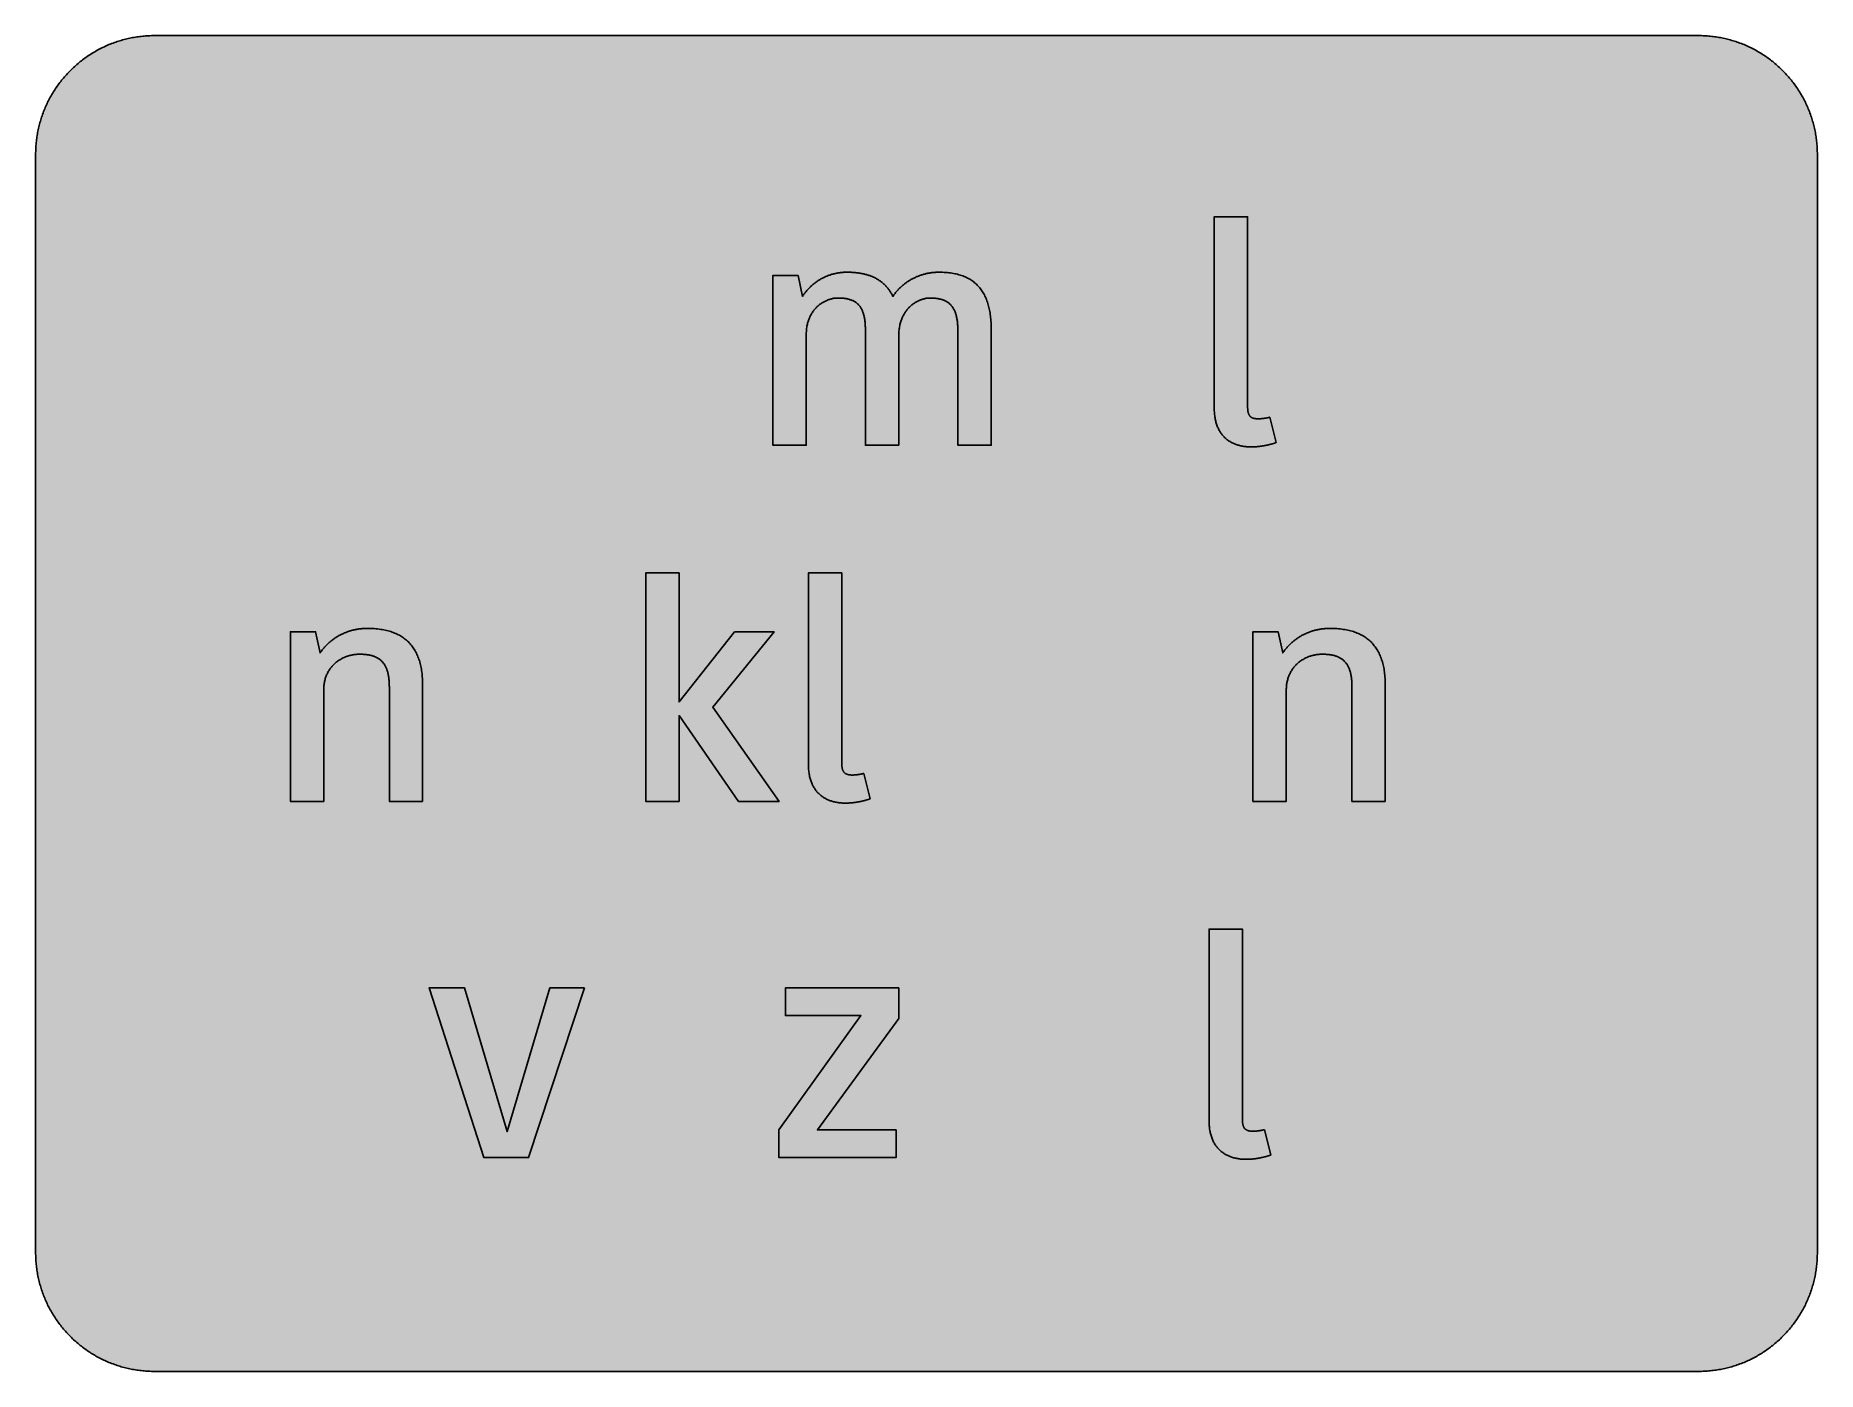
# Model space of a CAD drawing. Header units: millimetres. Extents: x 0 to 212, y 0 to 159.
import ezdxf

# ---------------------------------------------------------------- set-up
doc = ezdxf.new("R2010")
doc.units = ezdxf.units.MM

msp = doc.modelspace()

# ---------------------------------------------------------------- hatches: boundary and pattern name
for color, points in [(254, [(14.1633, 0.0536), (13.9878, 0.0533), (13.8125, 0.0559), (13.6373, 0.061), (13.462, 0.0686), (13.2893, 0.0787), (13.114, 0.0914), (12.9413, 0.1041), (12.7686, 0.1219), (12.5959, 0.1397), (12.4231, 0.16), (12.2504, 0.1829), (12.0777, 0.2057), (11.9075, 0.2337), (11.7373, 0.2616), (11.5672, 0.2921), (11.397, 0.3251), (11.2268, 0.3607), (11.0592, 0.3988), (10.8915, 0.4369), (10.7239, 0.4775), (10.5562, 0.5207), (10.3886, 0.5664), (10.2235, 0.6121), (10.0584, 0.6629), (9.8933, 0.7137), (9.7307, 0.7671), (9.5682, 0.8204), (9.4056, 0.8788), (9.2431, 0.9373), (9.083, 0.9982), (8.923, 1.0617), (8.763, 1.1252), (8.6055, 1.1938), (8.4455, 1.2624), (8.2906, 1.331), (8.1331, 1.4046), (7.9781, 1.4783), (7.8232, 1.5545), (7.6708, 1.6332), (7.5184, 1.7145), (7.366, 1.7958), (7.2161, 1.8796), (7.0663, 1.966), (6.919, 2.0523), (6.7716, 2.1438), (6.6243, 2.2352), (6.4795, 2.3266), (6.3348, 2.4232), (6.19, 2.5197), (6.0477, 2.6187), (5.908, 2.7178), (5.7683, 2.8194), (5.6286, 2.9235), (5.4915, 3.0302), (5.3543, 3.1369), (5.2197, 3.2461), (5.0851, 3.3579), (4.953, 3.4722), (4.8209, 3.5865), (4.6914, 3.7033), (4.5644, 3.8202), (4.4348, 3.9395), (4.3104, 4.0615), (4.1859, 4.1859), (4.0615, 4.3104), (3.9395, 4.4348), (3.8202, 4.5618), (3.7033, 4.6914), (3.5865, 4.8209), (3.4722, 4.953), (3.3579, 5.0851), (3.2487, 5.2197), (3.1369, 5.3543), (3.0302, 5.4915), (2.9235, 5.6286), (2.8194, 5.7683), (2.7178, 5.908), (2.6187, 6.0477), (2.5197, 6.19), (2.4232, 6.3348), (2.3266, 6.477), (2.2352, 6.6243), (2.1438, 6.7691), (2.0523, 6.919), (1.966, 7.0663), (1.8796, 7.2161), (1.7958, 7.366), (1.7145, 7.5184), (1.6332, 7.6708), (1.5545, 7.8232), (1.4783, 7.9781), (1.4046, 8.1331), (1.331, 8.2906), (1.2598, 8.4455), (1.1913, 8.603), (1.1252, 8.763), (1.0592, 8.923), (0.9982, 9.083), (0.9373, 9.2431), (0.8763, 9.4056), (0.8204, 9.5682), (0.7645, 9.7307), (0.7112, 9.8933), (0.6604, 10.0584), (0.6121, 10.2235), (0.5639, 10.3911), (0.5207, 10.5562), (0.4775, 10.7239), (0.4343, 10.8915), (0.3962, 11.0592), (0.3607, 11.2268), (0.3251, 11.397), (0.2921, 11.5672), (0.2616, 11.7373), (0.2311, 11.9075), (0.2057, 12.0802), (0.1803, 12.2504), (0.1575, 12.4231), (0.1372, 12.5959), (0.1194, 12.7686), (0.1041, 12.9413), (0.0889, 13.1166), (0.0787, 13.2893), (0.0686, 13.4645), (0.061, 13.6373), (0.0559, 13.8125), (0.0508, 13.9878), (0.0508, 14.163), (0.0522, 144.6925), (0.0508, 144.8664), (0.0559, 145.0416), (0.061, 145.2169), (0.0686, 145.3896), (0.0787, 145.5649), (0.0889, 145.7376), (0.1041, 145.9128), (0.1194, 146.0856), (0.1372, 146.2583), (0.1575, 146.431), (0.1803, 146.6037), (0.2057, 146.7739), (0.2311, 146.9466), (0.2616, 147.1168), (0.2921, 147.287), (0.3251, 147.4572), (0.3607, 147.6248), (0.3962, 147.795), (0.4343, 147.9626), (0.4775, 148.1303), (0.5207, 148.2979), (0.5639, 148.463), (0.6121, 148.6281), (0.6604, 148.7932), (0.7112, 148.9583), (0.7645, 149.1234), (0.8204, 149.286), (0.8763, 149.4485), (0.9373, 149.6111), (0.9982, 149.7711), (1.0592, 149.9311), (1.1252, 150.0911), (1.1913, 150.2486), (1.2598, 150.4061), (1.331, 150.5636), (1.4046, 150.7185), (1.4783, 150.876), (1.5545, 151.0284), (1.6332, 151.1833), (1.7145, 151.3357), (1.7958, 151.4856), (1.8796, 151.638), (1.966, 151.7879), (2.0523, 151.9352), (2.1438, 152.0825), (2.2352, 152.2298), (2.3266, 152.3746), (2.4232, 152.5194), (2.5197, 152.6616), (2.6187, 152.8039), (2.7178, 152.9461), (2.8194, 153.0858), (2.9235, 153.2255), (3.0302, 153.3627), (3.1369, 153.4973), (3.2487, 153.6344), (3.3579, 153.7665), (3.4722, 153.8986), (3.5865, 154.0307), (3.7033, 154.1602), (3.8202, 154.2898), (3.9395, 154.4168), (4.0615, 154.5438), (4.1859, 154.6682), (4.3104, 154.7901), (4.4348, 154.9121), (4.5644, 155.034), (4.6914, 155.1508), (4.8209, 155.2677), (4.953, 155.382), (5.0851, 155.4937), (5.2197, 155.6055), (5.3543, 155.7147), (5.4915, 155.8239), (5.6286, 155.9281), (5.7683, 156.0322), (5.908, 156.1338), (6.0477, 156.2354), (6.19, 156.3345), (6.3348, 156.431), (6.4795, 156.525), (6.6243, 156.6189), (6.7716, 156.7104), (6.919, 156.7993), (7.0663, 156.8882), (7.2161, 156.9745), (7.366, 157.0584), (7.5184, 157.1396), (7.6708, 157.2209), (7.8232, 157.2971), (7.9781, 157.3733), (8.1331, 157.4495), (8.2906, 157.5206), (8.4455, 157.5918), (8.6055, 157.6603), (8.763, 157.7289), (8.923, 157.7924), (9.083, 157.8559), (9.2431, 157.9169), (9.4056, 157.9753), (9.5682, 158.0337), (9.7307, 158.0871), (9.8933, 158.1404), (10.0584, 158.1912), (10.2235, 158.242), (10.3886, 158.2877), (10.5562, 158.3334), (10.7239, 158.3766), (10.8915, 158.4173), (11.0592, 158.4579), (11.2268, 158.4935), (11.397, 158.529), (11.5672, 158.562), (11.7373, 158.5925), (11.9075, 158.6205), (12.0777, 158.6484), (12.2504, 158.6713), (12.4231, 158.6941), (12.5959, 158.7144), (12.7686, 158.7322), (12.9413, 158.75), (13.114, 158.7627), (13.2893, 158.7754), (13.462, 158.7856), (13.6373, 158.7932), (13.8125, 158.7983), (13.9878, 158.8008), (14.163, 158.8033), (197.6078, 158.8036), (197.7822, 158.8008), (197.9574, 158.7983), (198.1327, 158.7932), (198.3054, 158.7856), (198.4807, 158.7754), (198.6534, 158.7627), (198.8287, 158.75), (199.0014, 158.7322), (199.1741, 158.7144), (199.3468, 158.6941), (199.5195, 158.6713), (199.6897, 158.6484), (199.8624, 158.6205), (200.0326, 158.5925), (200.2028, 158.562), (200.373, 158.529), (200.5432, 158.4935), (200.7108, 158.4579), (200.8784, 158.4173), (201.0461, 158.3766), (201.2137, 158.3334), (201.3788, 158.2877), (201.5465, 158.242), (201.7116, 158.1912), (201.8767, 158.1404), (202.0392, 158.0871), (202.2018, 158.0337), (202.3643, 157.9753), (202.5269, 157.9169), (202.6869, 157.8559), (202.8469, 157.7924), (203.007, 157.7289), (203.167, 157.6603), (203.3245, 157.5918), (203.4794, 157.5206), (203.6369, 157.4495), (203.7918, 157.3733), (203.9468, 157.2971), (204.0992, 157.2209), (204.2516, 157.1396), (204.404, 157.0584), (204.5538, 156.9745), (204.7037, 156.8882), (204.8535, 156.7993), (205.0009, 156.7104), (205.1456, 156.6189), (205.293, 156.525), (205.4352, 156.431), (205.58, 156.3345), (205.7222, 156.2354), (205.8619, 156.1338), (206.0016, 156.0322), (206.1413, 155.9281), (206.2785, 155.8239), (206.4156, 155.7147), (206.5503, 155.6055), (206.6849, 155.4937), (206.817, 155.382), (206.949, 155.2677), (207.0786, 155.1508), (207.2081, 155.034), (207.3351, 154.9121), (207.4596, 154.7901), (207.584, 154.6682), (207.7085, 154.5438), (207.8304, 154.4168), (207.9498, 154.2898), (208.0666, 154.1602), (208.1835, 154.0307), (208.2978, 153.8986), (208.4121, 153.7665), (208.5238, 153.6344), (208.6331, 153.4973), (208.7397, 153.3627), (208.8464, 153.2255), (208.9506, 153.0858), (209.0522, 152.9461), (209.1512, 152.8039), (209.2503, 152.6616), (209.3468, 152.5194), (209.4433, 152.3746), (209.5348, 152.2298), (209.6262, 152.0825), (209.7176, 151.9352), (209.804, 151.7879), (209.8904, 151.638), (209.9742, 151.4856), (210.0555, 151.3357), (210.1367, 151.1833), (210.2155, 151.0284), (210.2917, 150.876), (210.3653, 150.7185), (210.439, 150.5636), (210.5076, 150.4061), (210.5762, 150.2486), (210.6447, 150.0911), (210.7082, 149.9311), (210.7717, 149.7711), (210.8327, 149.6111), (210.8911, 149.4485), (210.9495, 149.286), (211.0029, 149.1234), (211.0562, 148.9583), (211.107, 148.7932), (211.1578, 148.6281), (211.2035, 148.463), (211.2493, 148.2979), (211.2924, 148.1303), (211.3331, 147.9626), (211.3712, 147.795), (211.4093, 147.6248), (211.4448, 147.4572), (211.4779, 147.287), (211.5083, 147.1168), (211.5363, 146.9466), (211.5642, 146.7739), (211.5871, 146.6037), (211.6099, 146.431), (211.6303, 146.2583), (211.648, 146.0856), (211.6658, 145.9128), (211.6785, 145.7376), (211.6912, 145.5649), (211.7014, 145.3896), (211.709, 145.2169), (211.7141, 145.0416), (211.7166, 144.8664), (211.7166, 144.6911), (211.7189, 14.1647), (211.7166, 13.9878), (211.7141, 13.8125), (211.709, 13.6373), (211.7014, 13.4645), (211.6912, 13.2893), (211.6785, 13.1166), (211.6658, 12.9413), (211.648, 12.7686), (211.6303, 12.5959), (211.6099, 12.4231), (211.5871, 12.2504), (211.5642, 12.0802), (211.5363, 11.9075), (211.5083, 11.7373), (211.4779, 11.5672), (211.4448, 11.397), (211.4093, 11.2268), (211.3712, 11.0592), (211.3331, 10.8915), (211.2924, 10.7239), (211.2493, 10.5562), (211.2035, 10.3911), (211.1578, 10.2235), (211.107, 10.0584), (211.0562, 9.8933), (211.0029, 9.7307), (210.9495, 9.5682), (210.8911, 9.4056), (210.8327, 9.2431), (210.7717, 9.083), (210.7082, 8.923), (210.6447, 8.763), (210.5762, 8.603), (210.5076, 8.4455), (210.439, 8.2906), (210.3653, 8.1331), (210.2917, 7.9781), (210.2155, 7.8232), (210.1367, 7.6708), (210.0555, 7.5184), (209.9742, 7.366), (209.8904, 7.2161), (209.804, 7.0663), (209.7176, 6.919), (209.6262, 6.7691), (209.5348, 6.6243), (209.4433, 6.477), (209.3468, 6.3348), (209.2503, 6.19), (209.1512, 6.0477), (209.0522, 5.908), (208.9506, 5.7683), (208.8464, 5.6286), (208.7397, 5.4915), (208.6331, 5.3543), (208.5238, 5.2197), (208.4121, 5.0851), (208.2978, 4.953), (208.1835, 4.8209), (208.0666, 4.6914), (207.9498, 4.5618), (207.8304, 4.4348), (207.7085, 4.3104), (207.584, 4.1859), (207.4596, 4.0615), (207.3351, 3.9395), (207.2081, 3.8202), (207.0786, 3.7033), (206.949, 3.5865), (206.817, 3.4722), (206.6849, 3.3579), (206.5503, 3.2461), (206.4156, 3.1369), (206.2785, 3.0302), (206.1413, 2.9235), (206.0016, 2.8194), (205.8619, 2.7178), (205.7222, 2.6187), (205.58, 2.5197), (205.4352, 2.4232), (205.293, 2.3266), (205.1456, 2.2352), (205.0009, 2.1438), (204.8535, 2.0523), (204.7037, 1.966), (204.5538, 1.8796), (204.404, 1.7958), (204.2516, 1.7145), (204.0992, 1.6332), (203.9468, 1.5545), (203.7918, 1.4783), (203.6369, 1.4046), (203.4794, 1.331), (203.3245, 1.2624), (203.167, 1.1938), (203.007, 1.1252), (202.8469, 1.0617), (202.6869, 0.9982), (202.5269, 0.9373), (202.3643, 0.8788), (202.2018, 0.8204), (202.0392, 0.7671), (201.8767, 0.7137), (201.7116, 0.6629), (201.5465, 0.6121), (201.3788, 0.5664), (201.2137, 0.5207), (201.0461, 0.4775), (200.8784, 0.4369), (200.7108, 0.3988), (200.5432, 0.3607), (200.373, 0.3251), (200.2028, 0.2921), (200.0326, 0.2616), (199.8624, 0.2337), (199.6897, 0.2057), (199.5195, 0.1829), (199.3468, 0.16), (199.1741, 0.1397), (199.0014, 0.1219), (198.8287, 0.1041), (198.6534, 0.0914), (198.4807, 0.0787), (198.3054, 0.0686), (198.1327, 0.061), (197.9574, 0.0559), (197.7822, 0.0533), (197.6069, 0.0533)]), (59, [(146.6716, 113.4565), (146.652, 113.4491), (146.6342, 113.444), (146.6139, 113.4389), (146.5961, 113.4339), (146.5758, 113.4288), (146.5555, 113.4237), (146.5351, 113.4186), (146.5148, 113.4135), (146.4945, 113.4085), (146.4742, 113.4034), (146.4513, 113.3983), (146.431, 113.3932), (146.4081, 113.3907), (146.3878, 113.3856), (146.365, 113.3805), (146.3421, 113.3754), (146.3218, 113.3704), (146.2989, 113.3678), (146.2761, 113.3627), (146.2532, 113.3577), (146.2303, 113.3551), (146.2075, 113.35), (146.1846, 113.3475), (146.1618, 113.3424), (146.1389, 113.3399), (146.116, 113.3348), (146.0932, 113.3323), (146.0703, 113.3272), (146.0449, 113.3246), (146.0221, 113.3221), (145.9992, 113.317), (145.9763, 113.3145), (145.9535, 113.3119), (145.9306, 113.3094), (145.9078, 113.3043), (145.8849, 113.3018), (145.862, 113.2992), (145.8392, 113.2967), (145.8163, 113.2942), (145.7935, 113.2916), (145.7706, 113.2891), (145.7477, 113.2865), (145.7249, 113.284), (145.7046, 113.2815), (145.6817, 113.2815), (145.6588, 113.2789), (145.6385, 113.2764), (145.6157, 113.2738), (145.5953, 113.2738), (145.575, 113.2713), (145.5547, 113.2713), (145.5344, 113.2688), (145.5141, 113.2688), (145.4937, 113.2662), (145.4734, 113.2662), (145.4531, 113.2637), (145.4353, 113.2637), (145.4175, 113.2637), (145.3972, 113.2611), (145.3794, 113.2611), (145.3617, 113.2611), (145.3439, 113.2611), (145.3286, 113.2611), (145.3109, 113.2611), (145.2626, 113.2611), (145.2143, 113.2611), (145.1686, 113.2637), (145.1254, 113.2662), (145.0797, 113.2688), (145.0391, 113.2713), (144.9959, 113.2764), (144.9553, 113.2815), (144.9172, 113.2865), (144.8791, 113.2942), (144.841, 113.2992), (144.8054, 113.3069), (144.7698, 113.317), (144.7343, 113.3246), (144.7013, 113.3348), (144.6708, 113.345), (144.6378, 113.3551), (144.6073, 113.3678), (144.5793, 113.3805), (144.5514, 113.3932), (144.5235, 113.4085), (144.4955, 113.4237), (144.4701, 113.4389), (144.4473, 113.4542), (144.4219, 113.472), (144.399, 113.4897), (144.3761, 113.5101), (144.3558, 113.5278), (144.3355, 113.5482), (144.3152, 113.571), (144.2974, 113.5913), (144.2796, 113.6142), (144.2618, 113.6396), (144.2441, 113.6625), (144.2288, 113.6879), (144.2136, 113.7158), (144.1983, 113.7412), (144.1856, 113.7691), (144.1729, 113.7971), (144.1602, 113.8276), (144.1475, 113.858), (144.1374, 113.8885), (144.1272, 113.9215), (144.1171, 113.9546), (144.1069, 113.9876), (144.0993, 114.0231), (144.0917, 114.0587), (144.084, 114.0968), (144.0764, 114.1349), (144.0713, 114.173), (144.0637, 114.2111), (144.0586, 114.2517), (144.0536, 114.2949), (144.051, 114.3356), (144.0459, 114.3787), (144.0434, 114.4245), (144.0409, 114.4702), (144.0383, 114.5159), (144.0358, 114.5616), (144.0332, 114.6099), (144.0332, 114.6607), (144.0307, 114.7115), (144.0307, 114.7623), (144.0307, 114.8131), (144.0325, 137.2842), (140.0736, 137.2842), (140.0736, 114.505), (140.0734, 114.3508), (140.0785, 114.2009), (140.0861, 114.0536), (140.0962, 113.9088), (140.1089, 113.7666), (140.1242, 113.6294), (140.142, 113.4923), (140.1648, 113.3602), (140.1877, 113.2307), (140.2131, 113.1037), (140.2436, 112.9767), (140.274, 112.8573), (140.3071, 112.7379), (140.3452, 112.6211), (140.3833, 112.5068), (140.4239, 112.3975), (140.4671, 112.2883), (140.5153, 112.1816), (140.5611, 112.08), (140.6119, 111.981), (140.6652, 111.8819), (140.7211, 111.7879), (140.777, 111.694), (140.8354, 111.6051), (140.8963, 111.5187), (140.9598, 111.4323), (141.0259, 111.3511), (141.0919, 111.2723), (141.1605, 111.1936), (141.2316, 111.1199), (141.3027, 111.0463), (141.3764, 110.9777), (141.4526, 110.9091), (141.5313, 110.8456), (141.6101, 110.7821), (141.6914, 110.7211), (141.7726, 110.6627), (141.8565, 110.6068), (141.9428, 110.5535), (142.0292, 110.5027), (142.1181, 110.4544), (142.207, 110.4087), (142.2984, 110.363), (142.3924, 110.3224), (142.4864, 110.2817), (142.5804, 110.2436), (142.6769, 110.2106), (142.7734, 110.175), (142.8725, 110.1446), (142.9715, 110.1166), (143.0731, 110.0887), (143.1747, 110.0633), (143.2763, 110.043), (143.3805, 110.0201), (143.4846, 110.0023), (143.5887, 109.9871), (143.6954, 109.9718), (143.8021, 109.9591), (143.9088, 109.949), (144.018, 109.9388), (144.1272, 109.9337), (144.2364, 109.9287), (144.3457, 109.9261), (144.4574, 109.9236), (144.5108, 109.9236), (144.5616, 109.9261), (144.6149, 109.9261), (144.6657, 109.9261), (144.719, 109.9287), (144.7698, 109.9312), (144.8232, 109.9337), (144.874, 109.9363), (144.9248, 109.9388), (144.9756, 109.9414), (145.0264, 109.9439), (145.0772, 109.949), (145.128, 109.9515), (145.1788, 109.9566), (145.2296, 109.9617), (145.2778, 109.9642), (145.3286, 109.9693), (145.3769, 109.9744), (145.4277, 109.982), (145.476, 109.9871), (145.5242, 109.9922), (145.5725, 109.9998), (145.6233, 110.0049), (145.6715, 110.0125), (145.7173, 110.0201), (145.7655, 110.0277), (145.8138, 110.0353), (145.862, 110.043), (145.9078, 110.0506), (145.956, 110.0582), (146.0017, 110.0658), (146.0475, 110.076), (146.0957, 110.0836), (146.1414, 110.0938), (146.1872, 110.1014), (146.2329, 110.1115), (146.2786, 110.1217), (146.3218, 110.1293), (146.3675, 110.1395), (146.4132, 110.1496), (146.4564, 110.1598), (146.5021, 110.17), (146.5453, 110.1801), (146.5885, 110.1928), (146.6317, 110.203), (146.6748, 110.2131), (146.718, 110.2233), (146.7612, 110.236), (146.8044, 110.2462), (146.845, 110.2589), (146.8882, 110.269), (146.9288, 110.2817), (146.9695, 110.2944), (147.0101, 110.3046), (147.0533, 110.3173), (147.0939, 110.33), (147.132, 110.3401), (147.1727, 110.3528), (147.2133, 110.3655), (147.2514, 110.3782), (147.2921, 110.3909), (147.3302, 110.4036), (147.3683, 110.4163), (147.4064, 110.429)]), (59, [(102.5881, 110.1203), (102.5881, 123.1191), (102.5881, 123.2637), (102.5931, 123.4084), (102.6008, 123.5481), (102.6109, 123.6853), (102.6262, 123.8225), (102.6414, 123.9545), (102.6617, 124.0866), (102.682, 124.2136), (102.7074, 124.3381), (102.7354, 124.4625), (102.7659, 124.5819), (102.7989, 124.7013), (102.8319, 124.8156), (102.87, 124.9299), (102.9081, 125.0391), (102.9513, 125.1483), (102.9945, 125.2525), (103.0402, 125.3566), (103.0884, 125.4557), (103.1392, 125.5547), (103.19, 125.6513), (103.2434, 125.7452), (103.2993, 125.8341), (103.3551, 125.923), (103.4161, 126.0094), (103.4745, 126.0932), (103.538, 126.1745), (103.6015, 126.2532), (103.665, 126.332), (103.7311, 126.4056), (103.7996, 126.4768), (103.8682, 126.5479), (103.9368, 126.6139), (104.0079, 126.68), (104.079, 126.7435), (104.1527, 126.8044), (104.2264, 126.8628), (104.3, 126.9187), (104.3762, 126.9721), (104.4524, 127.0254), (104.5286, 127.0737), (104.6048, 127.1219), (104.681, 127.1651), (104.7598, 127.2083), (104.8385, 127.2489), (104.9172, 127.287), (104.996, 127.3251), (105.0747, 127.3581), (105.1535, 127.3912), (105.2322, 127.4216), (105.3135, 127.447), (105.3922, 127.475), (105.471, 127.4978), (105.5497, 127.5182), (105.6284, 127.5385), (105.7072, 127.5563), (105.7834, 127.5715), (105.8621, 127.5842), (105.9383, 127.5944), (106.0145, 127.6045), (106.0907, 127.6121), (106.1644, 127.6172), (106.238, 127.6198), (106.3117, 127.6198), (106.4209, 127.6198), (106.5251, 127.6172), (106.6292, 127.6121), (106.7333, 127.6071), (106.8324, 127.5994), (106.9315, 127.5918), (107.028, 127.5791), (107.122, 127.569), (107.2134, 127.5537), (107.3048, 127.5385), (107.3937, 127.5207), (107.4801, 127.5004), (107.5665, 127.4801), (107.6477, 127.4572), (107.729, 127.4318), (107.8103, 127.4064), (107.8865, 127.3785), (107.9627, 127.348), (108.0364, 127.3175), (108.1075, 127.2819), (108.1786, 127.2464), (108.2472, 127.2083), (108.3132, 127.1702), (108.3793, 127.1295), (108.4428, 127.0864), (108.5037, 127.0406), (108.5621, 126.9924), (108.6206, 126.9441), (108.6764, 126.8933), (108.7298, 126.84), (108.7831, 126.7841), (108.8339, 126.7282), (108.8847, 126.6673), (108.9304, 126.6063), (108.9762, 126.5428), (109.0219, 126.4768), (109.0625, 126.4107), (109.1032, 126.3396), (109.1438, 126.2685), (109.1819, 126.1948), (109.2175, 126.1186), (109.2505, 126.0399), (109.2835, 125.9611), (109.314, 125.8773), (109.3445, 125.7935), (109.3724, 125.7046), (109.3978, 125.6157), (109.4232, 125.5243), (109.4461, 125.4303), (109.4664, 125.3338), (109.4867, 125.2347), (109.507, 125.1356), (109.5223, 125.0315), (109.5375, 124.9274), (109.5527, 124.8181), (109.5654, 124.7089), (109.5756, 124.5946), (109.5858, 124.4803), (109.5934, 124.3635), (109.5985, 124.2441), (109.6035, 124.1222), (109.6086, 123.9952), (109.6112, 123.8682), (109.6112, 123.7386), (109.6119, 110.1203), (113.5697, 110.1203), (113.5697, 123.9337), (113.5659, 124.1349), (113.5634, 124.333), (113.5558, 124.5311), (113.5482, 124.7242), (113.5355, 124.9147), (113.5202, 125.1026), (113.5024, 125.288), (113.4821, 125.4709), (113.4593, 125.6487), (113.4313, 125.8265), (113.4034, 125.9992), (113.3704, 126.1694), (113.3373, 126.3371), (113.2992, 126.5022), (113.2586, 126.6622), (113.2154, 126.8222), (113.1697, 126.9771), (113.1189, 127.1295), (113.0681, 127.2769), (113.0122, 127.4242), (112.9538, 127.5664), (112.8928, 127.7087), (112.8293, 127.8458), (112.7633, 127.9779), (112.6922, 128.11), (112.6185, 128.237), (112.5423, 128.3614), (112.4636, 128.4834), (112.3798, 128.6027), (112.2934, 128.717), (112.2045, 128.8288), (112.1131, 128.938), (112.0165, 129.0447), (111.92, 129.1463), (111.8184, 129.2454), (111.7117, 129.3419), (111.6051, 129.4359), (111.4933, 129.5248), (111.379, 129.6111), (111.2596, 129.6949), (111.1402, 129.7737), (111.0132, 129.8499), (110.8862, 129.9235), (110.7542, 129.9947), (110.6195, 130.0607), (110.4824, 130.1242), (110.3401, 130.1852), (110.1954, 130.241), (110.048, 130.2944), (109.8956, 130.3452), (109.7407, 130.3909), (109.5807, 130.4341), (109.4181, 130.4747), (109.253, 130.5103), (109.0854, 130.5433), (108.9127, 130.5738), (108.7349, 130.5992), (108.5545, 130.622), (108.3716, 130.6398), (108.1837, 130.6576), (107.9932, 130.6678), (107.7976, 130.6779), (107.5995, 130.683), (107.3988, 130.6855), (107.3023, 130.683), (107.2058, 130.683), (107.1093, 130.6779), (107.0127, 130.6728), (106.9162, 130.6678), (106.8197, 130.6601), (106.7232, 130.6525), (106.6267, 130.6424), (106.5301, 130.6322), (106.4336, 130.6195), (106.3396, 130.6043), (106.2431, 130.589), (106.1466, 130.5738), (106.0526, 130.5535), (105.9561, 130.5357), (105.8596, 130.5154), (105.7656, 130.4925), (105.6716, 130.4696), (105.5776, 130.4442), (105.4837, 130.4163), (105.3897, 130.3909), (105.2957, 130.3604), (105.2017, 130.3299), (105.1103, 130.2969), (105.0163, 130.2639), (104.9249, 130.2309), (104.8334, 130.1928), (104.742, 130.1572), (104.6505, 130.1166), (104.5616, 130.0759), (104.4702, 130.0353), (104.3813, 129.9921), (104.2924, 129.9464), (104.2035, 129.9007), (104.1171, 129.8524), (104.0282, 129.8042), (103.9419, 129.7534), (103.8555, 129.7), (103.7717, 129.6467), (103.6853, 129.5908), (103.6015, 129.5349), (103.5177, 129.4765), (103.4364, 129.4181), (103.3551, 129.3571), (103.2713, 129.2936), (103.1926, 129.2301), (103.1113, 129.1641), (103.0326, 129.098), (102.9538, 129.0295), (102.8776, 128.9583), (102.8014, 128.8872), (102.7252, 128.8136), (102.649, 128.7374), (102.5754, 128.6612), (102.5017, 128.585), (102.4306, 128.5037), (102.3595, 128.4249), (102.2883, 128.3411), (102.2198, 128.2573), (102.1512, 128.1709), (102.0851, 128.0846), (102.0166, 127.9957), (101.9531, 127.9042), (101.887, 127.8128), (101.8464, 127.9017), (101.8007, 127.9881), (101.7575, 128.0744), (101.7092, 128.1582), (101.6635, 128.2421), (101.6127, 128.3233), (101.5619, 128.4046), (101.5111, 128.4834), (101.4578, 128.5596), (101.4044, 128.6358), (101.3485, 128.7094), (101.2901, 128.7831), (101.2317, 128.8567), (101.1733, 128.9279), (101.1123, 128.9964), (101.0488, 129.065), (100.9853, 129.1311), (100.9193, 129.1946), (100.8532, 129.2581), (100.7872, 129.3216), (100.7161, 129.3825), (100.6475, 129.4409), (100.5738, 129.4994), (100.5002, 129.5578), (100.4265, 129.6137), (100.3503, 129.667), (100.2741, 129.7203), (100.1954, 129.7711), (100.1141, 129.8194), (100.0328, 129.8702), (99.949, 129.9159), (99.8652, 129.9616), (99.7788, 130.0074), (99.6925, 130.048), (99.6036, 130.0912), (99.5147, 130.1318), (99.4232, 130.1699), (99.3292, 130.208), (99.2353, 130.2436), (99.1387, 130.2766), (99.0422, 130.3096), (98.9457, 130.3426), (98.8441, 130.3731), (98.7425, 130.4011), (98.6409, 130.429), (98.5368, 130.4544), (98.4301, 130.4798), (98.3234, 130.5027), (98.2167, 130.5255), (98.105, 130.5458), (97.9957, 130.5636), (97.8814, 130.5814), (97.7671, 130.5992), (97.6528, 130.6144), (97.536, 130.6271), (97.4166, 130.6398), (97.2972, 130.65), (97.1753, 130.6601), (97.0534, 130.6678), (96.9289, 130.6728), (96.8019, 130.6779), (96.6749, 130.6805), (96.5454, 130.683), (96.4159, 130.6855), (96.3219, 130.683), (96.2279, 130.683), (96.1339, 130.6779), (96.0399, 130.6728), (95.946, 130.6678), (95.852, 130.6601), (95.758, 130.65), (95.664, 130.6398), (95.57, 130.6297), (95.4786, 130.617), (95.3846, 130.6017), (95.2932, 130.5865), (95.2017, 130.5687), (95.1078, 130.5509), (95.0163, 130.5306), (94.9249, 130.5077), (94.836, 130.4849), (94.7445, 130.462), (94.6531, 130.4366), (94.5642, 130.4087), (94.4753, 130.3807), (94.3839, 130.3503), (94.295, 130.3198), (94.2086, 130.2868), (94.1197, 130.2537), (94.0308, 130.2182), (93.9444, 130.1826), (93.8581, 130.1445), (93.7717, 130.1039), (93.6854, 130.0632), (93.6015, 130.0201), (93.5152, 129.9769), (93.4314, 129.9312), (93.3475, 129.8854), (93.2637, 129.8372), (93.1824, 129.7864), (93.0986, 129.7356), (93.0173, 129.6822), (92.9361, 129.6289), (92.8573, 129.573), (92.776, 129.5171), (92.6973, 129.4587), (92.6186, 129.4003), (92.5424, 129.3393), (92.4636, 129.2758), (92.3874, 129.2123), (92.3112, 129.1463), (92.2376, 129.0803), (92.1614, 129.0117), (92.0877, 128.9431), (92.0166, 128.872), (91.9429, 128.7983), (91.8718, 128.7247), (91.8007, 128.6485), (91.7321, 128.5723), (91.661, 128.4935), (91.5949, 128.4122), (91.5264, 128.331), (91.4603, 128.2497), (91.3943, 128.1659), (91.3282, 128.0795), (91.2647, 127.9931), (91.2012, 127.9042), (91.1403, 127.8128), (90.6364, 130.2988), (87.6473, 130.2988), (87.6473, 110.1203), (91.6065, 110.1203), (91.6065, 123.3519), (91.6076, 123.4872), (91.6127, 123.6218), (91.6203, 123.7539), (91.6305, 123.8834), (91.6432, 124.013), (91.661, 124.1374), (91.6813, 124.2593), (91.7042, 124.3813), (91.7296, 124.4981), (91.755, 124.6149), (91.7854, 124.7292), (91.8185, 124.841), (91.854, 124.9477), (91.8921, 125.0544), (91.9328, 125.161), (91.9734, 125.2626), (92.0191, 125.3617), (92.0648, 125.4582), (92.1131, 125.5547), (92.1639, 125.6487), (92.2172, 125.7376), (92.2706, 125.8265), (92.3265, 125.9129), (92.3849, 125.9967), (92.4433, 126.0805), (92.5043, 126.1593), (92.5678, 126.2355), (92.6313, 126.3117), (92.6973, 126.3853), (92.7633, 126.4564), (92.8319, 126.525), (92.9005, 126.5911), (92.9691, 126.6546), (93.0402, 126.7181), (93.1139, 126.779), (93.1875, 126.8349), (93.2612, 126.8908), (93.3348, 126.9467), (93.411, 126.9975), (93.4872, 127.0457), (93.5634, 127.094), (93.6396, 127.1397), (93.7184, 127.1829), (93.7946, 127.2235), (93.8733, 127.2616), (93.9521, 127.2997), (94.0308, 127.3353), (94.1095, 127.3683), (94.1883, 127.3988), (94.267, 127.4267), (94.3458, 127.4547), (94.4245, 127.4775), (94.5032, 127.5004), (94.5794, 127.5232), (94.6582, 127.541), (94.7344, 127.5563), (94.8131, 127.5715), (94.8893, 127.5842), (94.963, 127.5969), (95.0392, 127.6045), (95.1128, 127.6121), (95.1865, 127.6172), (95.2576, 127.6198), (95.3287, 127.6198), (95.438, 127.6198), (95.5446, 127.6172), (95.6488, 127.6147), (95.7504, 127.6096), (95.852, 127.602), (95.9485, 127.5944), (96.045, 127.5842), (96.139, 127.5715), (96.233, 127.5588), (96.3219, 127.5461), (96.4108, 127.5283), (96.4997, 127.5105), (96.5835, 127.4928), (96.6673, 127.4699), (96.7486, 127.447), (96.8273, 127.4216), (96.9035, 127.3962), (96.9797, 127.3683), (97.0534, 127.3378), (97.1271, 127.3073), (97.1956, 127.2718), (97.2642, 127.2362), (97.3303, 127.1981), (97.3963, 127.16), (97.4598, 127.1168), (97.5208, 127.0737), (97.5792, 127.0279), (97.6376, 126.9822), (97.6935, 126.9314), (97.7494, 126.8806), (97.8002, 126.8273), (97.851, 126.7714), (97.9018, 126.713), (97.9475, 126.652), (97.9932, 126.5911), (98.0389, 126.5276), (98.0796, 126.459), (98.1202, 126.3904), (98.1608, 126.3193), (98.1989, 126.2456), (98.2345, 126.1694), (98.2675, 126.0932), (98.3005, 126.0119), (98.331, 125.9281), (98.3615, 125.8443), (98.3894, 125.7554), (98.4148, 125.6665), (98.4402, 125.5725), (98.4631, 125.4785), (98.4834, 125.382), (98.5037, 125.2804), (98.5215, 125.1788), (98.5393, 125.0721), (98.5545, 124.9655), (98.5698, 124.8537), (98.5825, 124.7419), (98.5926, 124.6251), (98.6028, 124.5083), (98.6104, 124.3863), (98.6155, 124.2619), (98.6206, 124.1349), (98.6257, 124.0053), (98.6257, 123.8733), (98.6282, 123.7386), (98.6289, 110.1203)]), (59, [(76.4907, 67.7869), (76.4907, 77.9925), (83.5533, 67.7869), (88.3652, 67.7869), (80.4884, 79.0014), (87.7838, 87.9655), (83.0873, 87.9655), (76.4907, 79.6212), (76.4907, 94.9508), (72.5329, 94.9508), (72.5329, 67.7869)]), (59, [(98.4553, 71.1232), (98.4352, 71.1175), (98.4174, 71.1124), (98.3971, 71.1048), (98.3793, 71.0997), (98.359, 71.0946), (98.3386, 71.0895), (98.3183, 71.0844), (98.298, 71.0794), (98.2777, 71.0743), (98.2574, 71.0692), (98.2345, 71.0667), (98.2142, 71.0616), (98.1939, 71.0565), (98.171, 71.0514), (98.1481, 71.0463), (98.1278, 71.0438), (98.105, 71.0387), (98.0821, 71.0336), (98.0592, 71.0286), (98.0364, 71.026), (98.0135, 71.0209), (97.9907, 71.0184), (97.9678, 71.0133), (97.9449, 71.0082), (97.9221, 71.0057), (97.8992, 71.0006), (97.8764, 70.9981), (97.8535, 70.9955), (97.8306, 70.9905), (97.8078, 70.9879), (97.7824, 70.9854), (97.7595, 70.9803), (97.7367, 70.9778), (97.7138, 70.9752), (97.6909, 70.9727), (97.6681, 70.9701), (97.6452, 70.9651), (97.6224, 70.9625), (97.5995, 70.96), (97.5766, 70.9574), (97.5538, 70.9549), (97.5309, 70.9549), (97.5106, 70.9524), (97.4877, 70.9498), (97.4649, 70.9473), (97.4446, 70.9447), (97.4217, 70.9422), (97.4014, 70.9422), (97.3785, 70.9397), (97.3582, 70.9371), (97.3379, 70.9371), (97.3176, 70.9346), (97.2972, 70.9346), (97.2769, 70.932), (97.2566, 70.932), (97.2388, 70.932), (97.2185, 70.9295), (97.2007, 70.9295), (97.1829, 70.9295), (97.1626, 70.9295), (97.1474, 70.927), (97.1296, 70.927), (97.1118, 70.927), (97.094, 70.927), (97.0458, 70.927), (97.0001, 70.9295), (96.9543, 70.9295), (96.9086, 70.932), (96.8654, 70.9346), (96.8223, 70.9397), (96.7791, 70.9422), (96.7384, 70.9473), (96.7003, 70.9524), (96.6622, 70.96), (96.6241, 70.9676), (96.5886, 70.9752), (96.553, 70.9828), (96.52, 70.9905), (96.4844, 71.0006), (96.454, 71.0108), (96.4209, 71.0235), (96.393, 71.0362), (96.3625, 71.0463), (96.3346, 71.0616), (96.3066, 71.0743), (96.2812, 71.0895), (96.2558, 71.1048), (96.2304, 71.1225), (96.205, 71.1403), (96.1822, 71.1581), (96.1619, 71.1759), (96.139, 71.1962), (96.1187, 71.2165), (96.0984, 71.2368), (96.0806, 71.2597), (96.0628, 71.2826), (96.045, 71.3054), (96.0272, 71.3308), (96.012, 71.3562), (95.9968, 71.3816), (95.9841, 71.4096), (95.9688, 71.435), (95.9561, 71.4654), (95.9434, 71.4934), (95.9333, 71.5239), (95.9206, 71.5569), (95.9104, 71.5874), (95.9002, 71.6204), (95.8926, 71.6559), (95.8825, 71.6915), (95.8748, 71.7271), (95.8672, 71.7626), (95.8596, 71.8007), (95.8545, 71.8388), (95.8494, 71.8795), (95.8444, 71.9201), (95.8393, 71.9607), (95.8342, 72.0039), (95.8317, 72.0471), (95.8266, 72.0903), (95.824, 72.136), (95.8215, 72.1817), (95.819, 72.23), (95.819, 72.2782), (95.8164, 72.3265), (95.8164, 72.3773), (95.8139, 72.4281), (95.8139, 72.4814), (95.8162, 94.9508), (91.8587, 94.9508), (91.8587, 72.1716), (91.8591, 72.0166), (91.8642, 71.8668), (91.8718, 71.7194), (91.882, 71.5747), (91.8947, 71.435), (91.9099, 71.2953), (91.9277, 71.1606), (91.948, 71.026), (91.9734, 70.8965), (91.9988, 70.7695), (92.0267, 70.645), (92.0598, 70.5231), (92.0928, 70.4037), (92.1283, 70.2869), (92.169, 70.1751), (92.2096, 70.0634), (92.2528, 69.9541), (92.2985, 69.85), (92.3468, 69.7459), (92.3976, 69.6468), (92.4509, 69.5477), (92.5043, 69.4538), (92.5627, 69.3623), (92.6211, 69.2709), (92.6821, 69.1845), (92.7456, 69.1007), (92.8091, 69.0169), (92.8751, 68.9381), (92.9437, 68.8619), (93.0148, 68.7857), (93.0885, 68.7146), (93.1621, 68.6435), (93.2383, 68.5775), (93.3145, 68.5114), (93.3958, 68.4479), (93.4745, 68.3895), (93.5584, 68.3311), (93.6422, 68.2752), (93.7285, 68.2219), (93.8149, 68.1711), (93.9038, 68.1228), (93.9927, 68.0745), (94.0841, 68.0314), (94.1756, 67.9882), (94.2696, 67.9501), (94.3635, 67.912), (94.4601, 67.8764), (94.5591, 67.8434), (94.6556, 67.8129), (94.7572, 67.7824), (94.8563, 67.757), (94.9579, 67.7316), (95.062, 67.7088), (95.1636, 67.6885), (95.2678, 67.6681), (95.3745, 67.6529), (95.4811, 67.6377), (95.5878, 67.625), (95.6945, 67.6148), (95.8037, 67.6072), (95.9129, 67.5996), (96.0222, 67.5945), (96.1314, 67.5919), (96.2431, 67.5919), (96.2939, 67.5919), (96.3473, 67.5919), (96.4006, 67.5919), (96.4514, 67.5945), (96.5048, 67.5945), (96.5556, 67.597), (96.6064, 67.5996), (96.6572, 67.6021), (96.7105, 67.6046), (96.7613, 67.6072), (96.8121, 67.6097), (96.8629, 67.6148), (96.9137, 67.6173), (96.962, 67.6224), (97.0128, 67.6275), (97.0636, 67.6326), (97.1118, 67.6377), (97.1626, 67.6427), (97.2109, 67.6478), (97.2591, 67.6529), (97.3099, 67.6605), (97.3582, 67.6656), (97.4065, 67.6732), (97.4547, 67.6783), (97.503, 67.6859), (97.5512, 67.6935), (97.597, 67.7012), (97.6452, 67.7088), (97.6935, 67.7164), (97.7392, 67.724), (97.7849, 67.7342), (97.8332, 67.7418), (97.8789, 67.7494), (97.9246, 67.7596), (97.9703, 67.7672), (98.0161, 67.7774), (98.0618, 67.7875), (98.1075, 67.7977), (98.1507, 67.8078), (98.1964, 67.8155), (98.2396, 67.8256), (98.2853, 67.8383), (98.3285, 67.8485), (98.3717, 67.8586), (98.4148, 67.8688), (98.458, 67.879), (98.5012, 67.8917), (98.5444, 67.9018), (98.5876, 67.9145), (98.6282, 67.9247), (98.6714, 67.9374), (98.712, 67.9475), (98.7552, 67.9602), (98.7958, 67.9729), (98.8365, 67.9831), (98.8771, 67.9958), (98.9178, 68.0085), (98.9559, 68.0212), (98.9965, 68.0339), (99.0371, 68.0441), (99.0752, 68.0568), (99.1133, 68.0695), (99.154, 68.0822), (99.1921, 68.0949)]), (59, [(46.0294, 67.7869), (46.0294, 81.6003), (46.0273, 81.8058), (46.0223, 82.009), (46.0146, 82.2071), (46.0045, 82.4052), (45.9892, 82.5983), (45.974, 82.7888), (45.9537, 82.9742), (45.9308, 83.1596), (45.9054, 83.3399), (45.8749, 83.5177), (45.8445, 83.693), (45.8089, 83.8657), (45.7708, 84.0334), (45.7276, 84.1985), (45.6844, 84.361), (45.6362, 84.521), (45.5854, 84.676), (45.532, 84.8309), (45.4736, 84.9782), (45.4127, 85.1256), (45.3492, 85.2703), (45.2831, 85.41), (45.212, 85.5472), (45.1409, 85.6793), (45.0621, 85.8114), (44.9834, 85.9384), (44.8996, 86.0628), (44.8132, 86.1822), (44.7243, 86.3016), (44.6329, 86.4159), (44.5364, 86.5276), (44.4373, 86.6343), (44.3332, 86.7385), (44.229, 86.8401), (44.1198, 86.9391), (44.0055, 87.0331), (43.8912, 87.1271), (43.7718, 87.2134), (43.6474, 87.2998), (43.5229, 87.3811), (43.3934, 87.4598), (43.2613, 87.536), (43.1241, 87.6071), (42.9844, 87.6757), (42.8422, 87.7418), (42.6949, 87.8053), (42.545, 87.8637), (42.3926, 87.9196), (42.2351, 87.9704), (42.0751, 88.0186), (41.9125, 88.0643), (41.7449, 88.1075), (41.5747, 88.1456), (41.402, 88.1812), (41.2242, 88.2142), (41.0439, 88.2421), (40.8584, 88.2675), (40.6705, 88.2904), (40.48, 88.3082), (40.2844, 88.3234), (40.0863, 88.3361), (39.8831, 88.3437), (39.6773, 88.3488), (39.4691, 88.3514), (39.3675, 88.3514), (39.2659, 88.3488), (39.1643, 88.3463), (39.0627, 88.3412), (38.9611, 88.3336), (38.8595, 88.326), (38.7604, 88.3183), (38.6588, 88.3082), (38.5597, 88.2955), (38.4581, 88.2828), (38.3591, 88.2675), (38.26, 88.2523), (38.161, 88.2345), (38.0619, 88.2167), (37.9628, 88.1964), (37.8638, 88.1736), (37.7673, 88.1507), (37.6682, 88.1278), (37.5717, 88.1024), (37.4752, 88.0745), (37.3786, 88.0466), (37.2821, 88.0161), (37.1881, 87.9856), (37.0916, 87.9526), (36.9976, 87.917), (36.9037, 87.8815), (36.8097, 87.8459), (36.7182, 87.8078), (36.6243, 87.7672), (36.5328, 87.7265), (36.4414, 87.6833), (36.3499, 87.6376), (36.261, 87.5919), (36.1696, 87.5462), (36.0807, 87.4954), (35.9943, 87.4471), (35.9054, 87.3938), (35.8191, 87.343), (35.7327, 87.2871), (35.6464, 87.2312), (35.5625, 87.1728), (35.4787, 87.1144), (35.3949, 87.0534), (35.3111, 86.9925), (35.2298, 86.929), (35.1485, 86.8655), (35.0672, 86.7994), (34.9885, 86.7308), (34.9098, 86.6623), (34.8336, 86.5911), (34.7548, 86.5175), (34.6786, 86.4438), (34.605, 86.3702), (34.5313, 86.2914), (34.4576, 86.2127), (34.384, 86.1339), (34.3129, 86.0527), (34.2443, 85.9688), (34.1732, 85.885), (34.1046, 85.7987), (34.0385, 85.7123), (33.9725, 85.6234), (33.9065, 85.532), (33.843, 85.4405), (33.3005, 87.9655), (30.3128, 87.9655), (30.3128, 67.7869), (34.2706, 67.7869), (34.2706, 81.0186), (34.2722, 81.1555), (34.2773, 81.2902), (34.2849, 81.4222), (34.2976, 81.5518), (34.3103, 81.6788), (34.3306, 81.8032), (34.351, 81.9277), (34.3738, 82.0471), (34.4018, 82.1665), (34.4322, 82.2808), (34.4653, 82.3951), (34.5008, 82.5068), (34.5389, 82.616), (34.5796, 82.7227), (34.6227, 82.8269), (34.6685, 82.9285), (34.7167, 83.0275), (34.7675, 83.1266), (34.8209, 83.2206), (34.8742, 83.3145), (34.9326, 83.406), (34.991, 83.4949), (35.052, 83.5812), (35.1155, 83.6651), (35.1815, 83.7463), (35.2476, 83.8251), (35.3187, 83.9038), (35.3873, 83.9775), (35.4609, 84.0511), (35.5346, 84.1223), (35.6083, 84.1908), (35.6845, 84.2569), (35.7632, 84.3229), (35.8419, 84.3839), (35.9232, 84.4448), (36.0045, 84.5033), (36.0883, 84.5591), (36.1721, 84.6125), (36.256, 84.6633), (36.3423, 84.7141), (36.4287, 84.7598), (36.515, 84.8055), (36.6039, 84.8487), (36.6928, 84.8893), (36.7817, 84.93), (36.8706, 84.9655), (36.9621, 85.0011), (37.051, 85.0341), (37.1424, 85.0646), (37.2339, 85.0951), (37.3253, 85.1205), (37.4167, 85.1459), (37.5082, 85.1687), (37.5996, 85.1891), (37.6911, 85.2068), (37.7825, 85.2246), (37.8739, 85.2399), (37.9628, 85.2526), (38.0543, 85.2627), (38.1432, 85.2703), (38.2346, 85.278), (38.3235, 85.283), (38.4099, 85.2856), (38.4988, 85.2856), (38.6105, 85.2856), (38.7198, 85.283), (38.829, 85.2805), (38.9357, 85.2754), (39.0398, 85.2678), (39.1414, 85.2602), (39.243, 85.25), (39.3421, 85.2399), (39.4411, 85.2272), (39.5351, 85.2119), (39.6291, 85.1967), (39.7205, 85.1789), (39.812, 85.1586), (39.9009, 85.1383), (39.9872, 85.1154), (40.071, 85.09), (40.1549, 85.0621), (40.2361, 85.0341), (40.3149, 85.0036), (40.3936, 84.9732), (40.4673, 84.9401), (40.5435, 84.9046), (40.6146, 84.8665), (40.6857, 84.8258), (40.7543, 84.7852), (40.8203, 84.742), (40.8864, 84.6963), (40.9499, 84.648), (41.0108, 84.5998), (41.0718, 84.5464), (41.1302, 84.4931), (41.1861, 84.4372), (41.2394, 84.3788), (41.2928, 84.3204), (41.3436, 84.2569), (41.3944, 84.1934), (41.4401, 84.1273), (41.4884, 84.0588), (41.5315, 83.9851), (41.5747, 83.914), (41.6154, 83.8378), (41.6535, 83.759), (41.689, 83.6778), (41.7246, 83.5965), (41.7601, 83.5101), (41.7906, 83.4238), (41.8211, 83.3323), (41.849, 83.2409), (41.877, 83.1444), (41.8998, 83.0478), (41.9252, 82.9488), (41.9456, 82.8446), (41.9659, 82.7405), (41.9837, 82.6313), (41.9989, 82.5221), (42.0141, 82.4078), (42.0268, 82.2935), (42.037, 82.1741), (42.0472, 82.0522), (42.0548, 81.9302), (42.0624, 81.8032), (42.0649, 81.6737), (42.0675, 81.5416), (42.07, 81.407), (42.0702, 67.7869)]), (59, [(160.3886, 67.7869), (160.3886, 81.6003), (160.3858, 81.8058), (160.3807, 82.009), (160.3731, 82.2071), (160.3629, 82.4052), (160.3502, 82.5983), (160.3324, 82.7888), (160.3121, 82.9742), (160.2892, 83.1596), (160.2638, 83.3399), (160.2359, 83.5177), (160.2029, 83.693), (160.1673, 83.8657), (160.1292, 84.0334), (160.0886, 84.1985), (160.0429, 84.361), (159.9946, 84.521), (159.9438, 84.676), (159.8905, 84.8309), (159.8346, 84.9782), (159.7736, 85.1256), (159.7101, 85.2703), (159.6415, 85.41), (159.573, 85.5472), (159.4993, 85.6793), (159.4231, 85.8114), (159.3444, 85.9384), (159.2605, 86.0628), (159.1742, 86.1822), (159.0853, 86.3016), (158.9913, 86.4159), (158.8948, 86.5276), (158.7957, 86.6343), (158.6941, 86.7385), (158.5874, 86.8401), (158.4782, 86.9391), (158.3665, 87.0331), (158.2496, 87.1271), (158.1302, 87.2134), (158.0083, 87.2998), (157.8839, 87.3811), (157.7543, 87.4598), (157.6197, 87.536), (157.4851, 87.6071), (157.3454, 87.6757), (157.2031, 87.7418), (157.0558, 87.8053), (156.906, 87.8637), (156.7536, 87.9196), (156.5961, 87.9704), (156.4361, 88.0186), (156.2735, 88.0643), (156.1059, 88.1075), (155.9357, 88.1456), (155.763, 88.1812), (155.5852, 88.2142), (155.4023, 88.2421), (155.2194, 88.2675), (155.0314, 88.2904), (154.8409, 88.3082), (154.6454, 88.3234), (154.4472, 88.3361), (154.244, 88.3437), (154.0383, 88.3488), (153.83, 88.3514), (153.7284, 88.3514), (153.6268, 88.3488), (153.5252, 88.3463), (153.4236, 88.3412), (153.322, 88.3336), (153.2204, 88.326), (153.1188, 88.3183), (153.0198, 88.3082), (152.9182, 88.2955), (152.8191, 88.2828), (152.72, 88.2675), (152.6184, 88.2523), (152.5194, 88.2345), (152.4203, 88.2167), (152.3213, 88.1964), (152.2247, 88.1736), (152.1257, 88.1507), (152.0292, 88.1278), (151.9326, 88.1024), (151.8336, 88.0745), (151.7371, 88.0466), (151.6431, 88.0161), (151.5466, 87.9856), (151.4526, 87.9526), (151.3561, 87.917), (151.2621, 87.8815), (151.1706, 87.8459), (151.0767, 87.8078), (150.9852, 87.7672), (150.8912, 87.7265), (150.7998, 87.6833), (150.7109, 87.6376), (150.6195, 87.5919), (150.5306, 87.5462), (150.4417, 87.4954), (150.3528, 87.4471), (150.2664, 87.3938), (150.1775, 87.343), (150.0911, 87.2871), (150.0073, 87.2312), (149.921, 87.1728), (149.8371, 87.1144), (149.7533, 87.0534), (149.672, 86.9925), (149.5882, 86.929), (149.5095, 86.8655), (149.4282, 86.7994), (149.3495, 86.7308), (149.2707, 86.6623), (149.192, 86.5911), (149.1158, 86.5175), (149.0396, 86.4438), (148.9634, 86.3702), (148.8897, 86.2914), (148.8161, 86.2127), (148.7449, 86.1339), (148.6738, 86.0527), (148.6027, 85.9688), (148.5341, 85.885), (148.4655, 85.7987), (148.397, 85.7123), (148.3309, 85.6234), (148.2674, 85.532), (148.2014, 85.4405), (147.6608, 87.9655), (144.672, 87.9655), (144.672, 67.7869), (148.6309, 67.7869), (148.6309, 81.0186), (148.6306, 81.1555), (148.6357, 81.2902), (148.6459, 81.4222), (148.656, 81.5518), (148.6713, 81.6788), (148.6891, 81.8032), (148.7119, 81.9277), (148.7348, 82.0471), (148.7627, 82.1665), (148.7932, 82.2808), (148.8237, 82.3951), (148.8592, 82.5068), (148.8973, 82.616), (148.9405, 82.7227), (148.9837, 82.8269), (149.0294, 82.9285), (149.0777, 83.0275), (149.1285, 83.1266), (149.1793, 83.2206), (149.2352, 83.3145), (149.2936, 83.406), (149.352, 83.4949), (149.413, 83.5812), (149.4765, 83.6651), (149.5425, 83.7463), (149.6085, 83.8251), (149.6771, 83.9038), (149.7482, 83.9775), (149.8194, 84.0511), (149.893, 84.1223), (149.9692, 84.1908), (150.0454, 84.2569), (150.1242, 84.3229), (150.2029, 84.3839), (150.2842, 84.4448), (150.3655, 84.5033), (150.4467, 84.5591), (150.5306, 84.6125), (150.6169, 84.6633), (150.7033, 84.7141), (150.7896, 84.7598), (150.876, 84.8055), (150.9649, 84.8487), (151.0513, 84.8893), (151.1427, 84.93), (151.2316, 84.9655), (151.3205, 85.0011), (151.4119, 85.0341), (151.5034, 85.0646), (151.5948, 85.0951), (151.6863, 85.1205), (151.7777, 85.1459), (151.8691, 85.1687), (151.9606, 85.1891), (152.052, 85.2068), (152.1435, 85.2246), (152.2324, 85.2399), (152.3238, 85.2526), (152.4152, 85.2627), (152.5041, 85.2703), (152.593, 85.278), (152.6819, 85.283), (152.7708, 85.2856), (152.8597, 85.2856), (152.9715, 85.2856), (153.0807, 85.283), (153.1899, 85.2805), (153.2966, 85.2754), (153.4008, 85.2678), (153.5024, 85.2602), (153.604, 85.25), (153.703, 85.2399), (153.7995, 85.2272), (153.8961, 85.2119), (153.99, 85.1967), (154.0815, 85.1789), (154.1729, 85.1586), (154.2618, 85.1383), (154.3482, 85.1154), (154.432, 85.09), (154.5158, 85.0621), (154.5971, 85.0341), (154.6758, 85.0036), (154.7546, 84.9732), (154.8282, 84.9401), (154.9044, 84.9046), (154.9756, 84.8665), (155.0467, 84.8258), (155.1153, 84.7852), (155.1813, 84.742), (155.2473, 84.6963), (155.3108, 84.648), (155.3718, 84.5998), (155.4328, 84.5464), (155.4912, 84.4931), (155.5471, 84.4372), (155.6004, 84.3788), (155.6537, 84.3204), (155.7045, 84.2569), (155.7553, 84.1934), (155.8011, 84.1273), (155.8468, 84.0588), (155.8925, 83.9851), (155.9331, 83.914), (155.9738, 83.8378), (156.0144, 83.759), (156.05, 83.6778), (156.0855, 83.5965), (156.1186, 83.5101), (156.1516, 83.4238), (156.1821, 83.3323), (156.21, 83.2409), (156.2379, 83.1444), (156.2608, 83.0478), (156.2837, 82.9488), (156.3065, 82.8446), (156.3268, 82.7405), (156.3446, 82.6313), (156.3599, 82.5221), (156.3751, 82.4078), (156.3878, 82.2935), (156.398, 82.1741), (156.4081, 82.0522), (156.4157, 81.9302), (156.4208, 81.8032), (156.4259, 81.6737), (156.4284, 81.5416), (156.4284, 81.407), (156.4308, 67.7869)]), (59, [(146.05, 28.7898), (146.0297, 28.7833), (146.0119, 28.7782), (145.9916, 28.7731), (145.9738, 28.768), (145.9535, 28.763), (145.9332, 28.7579), (145.9128, 28.7528), (145.8925, 28.7477), (145.8722, 28.7426), (145.8519, 28.7376), (145.8316, 28.7325), (145.8087, 28.7274), (145.7884, 28.7223), (145.7655, 28.7172), (145.7427, 28.7147), (145.7223, 28.7096), (145.6995, 28.7045), (145.6766, 28.6995), (145.6538, 28.6969), (145.6309, 28.6918), (145.608, 28.6868), (145.5852, 28.6842), (145.5623, 28.6791), (145.5395, 28.6766), (145.5166, 28.6715), (145.4937, 28.669), (145.4709, 28.6639), (145.448, 28.6614), (145.4252, 28.6588), (145.4023, 28.6537), (145.3769, 28.6512), (145.354, 28.6487), (145.3312, 28.6436), (145.3083, 28.641), (145.2855, 28.6385), (145.2626, 28.636), (145.2397, 28.6334), (145.2169, 28.6309), (145.194, 28.6283), (145.1712, 28.6258), (145.1483, 28.6233), (145.1254, 28.6207), (145.1051, 28.6182), (145.0823, 28.6156), (145.0594, 28.6131), (145.0391, 28.6131), (145.0162, 28.6106), (144.9959, 28.608), (144.973, 28.6055), (144.9527, 28.6055), (144.9324, 28.6029), (144.9121, 28.6029), (144.8918, 28.6004), (144.8714, 28.6004), (144.8511, 28.5979), (144.8333, 28.5979), (144.813, 28.5979), (144.7952, 28.5953), (144.7775, 28.5953), (144.7597, 28.5953), (144.7419, 28.5953), (144.7241, 28.5953), (144.7063, 28.5953), (144.6911, 28.5953), (144.6403, 28.5953), (144.5946, 28.5953), (144.5489, 28.5979), (144.5031, 28.6004), (144.46, 28.6029), (144.4168, 28.6055), (144.3736, 28.6106), (144.333, 28.6156), (144.2949, 28.6207), (144.2568, 28.6258), (144.2187, 28.6334), (144.1831, 28.641), (144.1475, 28.6487), (144.1145, 28.6588), (144.0815, 28.669), (144.0485, 28.6791), (144.018, 28.6893), (143.9875, 28.702), (143.957, 28.7147), (143.9291, 28.7274), (143.9012, 28.7426), (143.8758, 28.7579), (143.8504, 28.7731), (143.825, 28.7884), (143.8021, 28.8061), (143.7767, 28.8239), (143.7564, 28.8417), (143.7335, 28.862), (143.7132, 28.8823), (143.6954, 28.9027), (143.6751, 28.9255), (143.6573, 28.9484), (143.6395, 28.9712), (143.6243, 28.9966), (143.6065, 29.022), (143.5913, 29.0474), (143.5786, 29.0754), (143.5633, 29.1033), (143.5506, 29.1313), (143.5379, 29.1617), (143.5278, 29.1922), (143.5151, 29.2227), (143.5049, 29.2557), (143.4948, 29.2887), (143.4871, 29.3218), (143.477, 29.3573), (143.4694, 29.3929), (143.4617, 29.4284), (143.4567, 29.4665), (143.449, 29.5046), (143.444, 29.5453), (143.4389, 29.5859), (143.4338, 29.6266), (143.4287, 29.6697), (143.4262, 29.7129), (143.4211, 29.7561), (143.4186, 29.8018), (143.416, 29.8475), (143.4135, 29.8958), (143.4135, 29.9441), (143.4109, 29.9923), (143.4109, 30.0431), (143.4109, 30.0939), (143.4109, 30.1473), (143.4112, 52.6175), (139.4534, 52.6175), (139.4534, 29.8383), (139.4536, 29.685), (139.4587, 29.5326), (139.4663, 29.3853), (139.4765, 29.243), (139.4892, 29.1008), (139.5044, 28.9611), (139.5222, 28.8265), (139.5425, 28.6944), (139.5679, 28.5623), (139.5933, 28.4353), (139.6213, 28.3108), (139.6543, 28.1889), (139.6873, 28.0695), (139.7254, 27.9552), (139.7635, 27.8409), (139.8041, 27.7292), (139.8473, 27.6225), (139.893, 27.5158), (139.9413, 27.4142), (139.9921, 27.3126), (140.0454, 27.2161), (140.0988, 27.1196), (140.1572, 27.0281), (140.2156, 26.9392), (140.2766, 26.8503), (140.3401, 26.7665), (140.4036, 26.6852), (140.4722, 26.604), (140.5407, 26.5278), (140.6093, 26.4516), (140.683, 26.3804), (140.7566, 26.3093), (140.8328, 26.2433), (140.909, 26.1772), (140.9903, 26.1163), (141.0716, 26.0553), (141.1529, 25.9969), (141.2367, 25.941), (141.3231, 25.8877), (141.4094, 25.8369), (141.4983, 25.7886), (141.5872, 25.7429), (141.6787, 25.6972), (141.7701, 25.6565), (141.8641, 25.6159), (141.9606, 25.5778), (142.0546, 25.5422), (142.1536, 25.5092), (142.2527, 25.4787), (142.3518, 25.4483), (142.4508, 25.4229), (142.5524, 25.3975), (142.6566, 25.3746), (142.7582, 25.3543), (142.8623, 25.3365), (142.969, 25.3187), (143.0757, 25.306), (143.1823, 25.2933), (143.289, 25.2806), (143.3982, 25.273), (143.5075, 25.2654), (143.6167, 25.2628), (143.7259, 25.2578), (143.8377, 25.2578), (143.8885, 25.2578), (143.9418, 25.2578), (143.9951, 25.2603), (144.0459, 25.2603), (144.0993, 25.2628), (144.1501, 25.2628), (144.2009, 25.2654), (144.2542, 25.2679), (144.305, 25.2705), (144.3558, 25.2755), (144.4066, 25.2781), (144.4574, 25.2806), (144.5082, 25.2857), (144.559, 25.2882), (144.6073, 25.2933), (144.6581, 25.2984), (144.7089, 25.3035), (144.7571, 25.3086), (144.8054, 25.3136), (144.8562, 25.3213), (144.9045, 25.3263), (144.9527, 25.3314), (145.001, 25.339), (145.0492, 25.3467), (145.0975, 25.3517), (145.1458, 25.3594), (145.194, 25.367), (145.2397, 25.3746), (145.288, 25.3822), (145.3363, 25.3924), (145.382, 25.4), (145.4277, 25.4076), (145.4734, 25.4178), (145.5217, 25.4254), (145.5674, 25.4356), (145.6131, 25.4432), (145.6563, 25.4533), (145.702, 25.4635), (145.7477, 25.4737), (145.7909, 25.4838), (145.8366, 25.494), (145.8798, 25.5041), (145.923, 25.5143), (145.9687, 25.5245), (146.0119, 25.5346), (146.0551, 25.5473), (146.0983, 25.5575), (146.1389, 25.5676), (146.1821, 25.5803), (146.2253, 25.5905), (146.2659, 25.6032), (146.3091, 25.6159), (146.3497, 25.6261), (146.3904, 25.6388), (146.431, 25.6515), (146.4716, 25.6616), (146.5123, 25.6743), (146.5529, 25.687), (146.591, 25.6997), (146.6317, 25.7124), (146.6698, 25.7251), (146.7079, 25.7378), (146.7485, 25.7505), (146.7866, 25.7632)]), (59, [(65.2568, 45.6322), (61.1434, 45.6322), (56.0599, 28.5567), (51.0148, 45.6322), (46.7857, 45.6322), (53.3054, 25.4536), (58.6218, 25.4536)]), (59, [(102.5881, 41.9844), (102.5881, 45.6322), (89.1219, 45.6322), (89.1219, 42.333), (98.086, 42.333), (88.3461, 28.751), (88.3461, 25.4536), (102.278, 25.4536), (102.278, 28.751), (92.9252, 28.751)])]:
    msp.add_hatch(color=color).paths.add_polyline_path(points)
h = msp.add_hatch(color=59)
h.paths.add_polyline_path([(14.1633, 3.5814), (13.8887, 3.5839), (13.6169, 3.5941), (13.3477, 3.6119), (13.081, 3.6347), (12.8143, 3.6652), (12.5501, 3.7008), (12.2885, 3.7465), (12.0294, 3.7948), (11.7729, 3.8506), (11.5164, 3.9141), (11.2649, 3.9827), (11.016, 4.0564), (10.7671, 4.1351), (10.5232, 4.2215), (10.2819, 4.3129), (10.0432, 4.412), (9.8069, 4.5161), (9.5733, 4.6228), (9.3447, 4.7371), (9.1186, 4.8565), (8.8951, 4.9809), (8.6741, 5.113), (8.4582, 5.2476), (8.2448, 5.3873), (8.0366, 5.5321), (7.8308, 5.682), (7.6276, 5.8369), (7.4295, 5.9969), (7.2365, 6.1595), (7.046, 6.3297), (6.8605, 6.5024), (6.6777, 6.6802), (6.5024, 6.8605), (6.3271, 7.046), (6.1595, 7.2365), (5.9969, 7.432), (5.8369, 7.6302), (5.682, 7.8308), (5.5321, 8.0366), (5.3873, 8.2448), (5.2451, 8.4582), (5.1105, 8.6741), (4.9809, 8.8951), (4.8565, 9.1186), (4.7371, 9.3447), (4.6228, 9.5758), (4.5136, 9.8069), (4.4094, 10.0432), (4.3129, 10.2819), (4.2215, 10.5232), (4.1351, 10.7696), (4.0538, 11.016), (3.9802, 11.2649), (3.9116, 11.5189), (3.8506, 11.7729), (3.7948, 12.0294), (3.744, 12.2911), (3.7008, 12.5527), (3.6627, 12.8143), (3.6322, 13.081), (3.6093, 13.3502), (3.5916, 13.6195), (3.5814, 13.8913), (3.5789, 14.163), (3.58, 144.6925), (3.5814, 144.9654), (3.5916, 145.2347), (3.6093, 145.5064), (3.6322, 145.7731), (3.6627, 146.0398), (3.7008, 146.304), (3.744, 146.5656), (3.7948, 146.8247), (3.8506, 147.0812), (3.9116, 147.3352), (3.9802, 147.5892), (4.0538, 147.8382), (4.1351, 148.0845), (4.2215, 148.3309), (4.3129, 148.5722), (4.4094, 148.811), (4.5136, 149.0472), (4.6228, 149.2783), (4.7371, 149.5095), (4.8565, 149.7355), (4.9809, 149.9591), (5.1105, 150.1775), (5.2451, 150.3959), (5.3873, 150.6093), (5.5321, 150.8176), (5.682, 151.0233), (5.8369, 151.224), (5.9969, 151.4221), (6.1595, 151.6177), (6.3271, 151.8056), (6.5024, 151.9936), (6.6777, 152.1739), (6.8605, 152.3517), (7.046, 152.5245), (7.2365, 152.6946), (7.4295, 152.8572), (7.6276, 153.0172), (7.8308, 153.1722), (8.0366, 153.322), (8.2448, 153.4668), (8.4582, 153.6065), (8.6741, 153.7411), (8.8951, 153.8732), (9.1186, 153.9977), (9.3447, 154.117), (9.5733, 154.2313), (9.8069, 154.3406), (10.0432, 154.4422), (10.2819, 154.5412), (10.5232, 154.6327), (10.7671, 154.719), (11.016, 154.7978), (11.2649, 154.874), (11.5164, 154.9425), (11.7729, 155.0035), (12.0294, 155.0594), (12.2885, 155.1102), (12.5501, 155.1534), (12.8143, 155.1889), (13.081, 155.2194), (13.3477, 155.2448), (13.6169, 155.26), (13.8887, 155.2702), (14.163, 155.2753), (197.6078, 155.2758), (197.8787, 155.2702), (198.1505, 155.26), (198.4197, 155.2448), (198.689, 155.2194), (198.9557, 155.1889), (199.2173, 155.1534), (199.4789, 155.1102), (199.7405, 155.0594), (199.9971, 155.0035), (200.2511, 154.9425), (200.5051, 154.874), (200.754, 154.7978), (201.0004, 154.719), (201.2467, 154.6327), (201.488, 154.5412), (201.7268, 154.4422), (201.963, 154.3406), (202.1942, 154.2313), (202.4253, 154.117), (202.6514, 153.9977), (202.8749, 153.8732), (203.0959, 153.7411), (203.3118, 153.6065), (203.5251, 153.4668), (203.7334, 153.322), (203.9391, 153.1722), (204.1398, 153.0172), (204.3379, 152.8572), (204.5335, 152.6946), (204.724, 152.5245), (204.9094, 152.3517), (205.0898, 152.1739), (205.2676, 151.9936), (205.4403, 151.8056), (205.6105, 151.6177), (205.773, 151.4221), (205.933, 151.224), (206.088, 151.0233), (206.2378, 150.8176), (206.3826, 150.6093), (206.5223, 150.3959), (206.6569, 150.1775), (206.789, 149.9591), (206.9135, 149.7355), (207.0329, 149.5095), (207.1472, 149.2783), (207.2538, 149.0472), (207.358, 148.811), (207.457, 148.5722), (207.5485, 148.3309), (207.6348, 148.0845), (207.7136, 147.8382), (207.7872, 147.5892), (207.8558, 147.3352), (207.9193, 147.0812), (207.9752, 146.8247), (208.0235, 146.5656), (208.0692, 146.304), (208.1047, 146.0398), (208.1352, 145.7731), (208.1581, 145.5064), (208.1759, 145.2347), (208.186, 144.9654), (208.1911, 144.6911), (208.1911, 14.1647), (208.186, 13.8913), (208.1759, 13.6195), (208.1581, 13.3502), (208.1352, 13.081), (208.1047, 12.8143), (208.0692, 12.5527), (208.0235, 12.2911), (207.9752, 12.0294), (207.9193, 11.7729), (207.8558, 11.5189), (207.7872, 11.2649), (207.7136, 11.016), (207.6348, 10.7696), (207.5485, 10.5232), (207.457, 10.2819), (207.358, 10.0432), (207.2538, 9.8069), (207.1472, 9.5758), (207.0329, 9.3447), (206.9135, 9.1186), (206.789, 8.8951), (206.6569, 8.6741), (206.5223, 8.4582), (206.3826, 8.2448), (206.2378, 8.0366), (206.088, 7.8308), (205.933, 7.6302), (205.773, 7.432), (205.6105, 7.2365), (205.4403, 7.046), (205.2676, 6.8605), (205.0898, 6.6802), (204.9094, 6.5024), (204.724, 6.3297), (204.5335, 6.1595), (204.3379, 5.9969), (204.1398, 5.8369), (203.9391, 5.682), (203.7334, 5.5321), (203.5251, 5.3873), (203.3118, 5.2476), (203.0959, 5.113), (202.8749, 4.9809), (202.6514, 4.8565), (202.4253, 4.7371), (202.1942, 4.6228), (201.963, 4.5161), (201.7268, 4.412), (201.488, 4.3129), (201.2467, 4.2215), (201.0004, 4.1351), (200.754, 4.0564), (200.5051, 3.9827), (200.2511, 3.9141), (199.9971, 3.8506), (199.7405, 3.7948), (199.4789, 3.7465), (199.2173, 3.7008), (198.9557, 3.6652), (198.689, 3.6347), (198.4197, 3.6119), (198.1505, 3.5941), (197.8787, 3.5839), (197.6069, 3.5789)])
h.paths.add_polyline_path([(14.1633, 8.8731), (14.0259, 8.8748), (13.8887, 8.8798), (13.7541, 8.8875), (13.622, 8.9002), (13.4874, 8.9154), (13.3553, 8.9332), (13.2258, 8.9535), (13.0962, 8.9789), (12.9667, 9.0068), (12.8397, 9.0373), (12.7127, 9.0729), (12.5882, 9.1084), (12.4663, 9.1491), (12.3419, 9.1923), (12.2225, 9.238), (12.1031, 9.2888), (11.9837, 9.3396), (11.8694, 9.3929), (11.7526, 9.4513), (11.6408, 9.5098), (11.5291, 9.5733), (11.4198, 9.6368), (11.3106, 9.7053), (11.2039, 9.7765), (11.0998, 9.8476), (10.9957, 9.9238), (10.8966, 10), (10.7975, 10.0787), (10.6985, 10.1625), (10.6045, 10.2464), (10.5105, 10.3327), (10.4216, 10.4216), (10.3327, 10.5131), (10.2464, 10.6045), (10.16, 10.701), (10.0787, 10.7975), (10, 10.8966), (9.9212, 10.9982), (9.8476, 11.0998), (9.7739, 11.2039), (9.7053, 11.3106), (9.6368, 11.4198), (9.5707, 11.5291), (9.5098, 11.6408), (9.4488, 11.7551), (9.3929, 11.8694), (9.337, 11.9863), (9.2862, 12.1031), (9.238, 12.2225), (9.1923, 12.3444), (9.1491, 12.4663), (9.1084, 12.5908), (9.0703, 12.7152), (9.0373, 12.8397), (9.0068, 12.9692), (8.9789, 13.0962), (8.9535, 13.2258), (8.9306, 13.3579), (8.9129, 13.4899), (8.8976, 13.622), (8.8849, 13.7566), (8.8773, 13.8913), (8.8722, 14.0259), (8.8697, 14.163), (8.8717, 144.6925), (8.8722, 144.8283), (8.8773, 144.9629), (8.8849, 145.0975), (8.8976, 145.2321), (8.9129, 145.3642), (8.9306, 145.4963), (8.9535, 145.6284), (8.9789, 145.7579), (9.0068, 145.8849), (9.0373, 146.0144), (9.0703, 146.1389), (9.1084, 146.2634), (9.1491, 146.3878), (9.1923, 146.5097), (9.238, 146.6317), (9.2862, 146.751), (9.337, 146.8679), (9.3929, 146.9847), (9.4488, 147.099), (9.5098, 147.2133), (9.5707, 147.3251), (9.6368, 147.4343), (9.7053, 147.5435), (9.7739, 147.6502), (9.8476, 147.7543), (9.9212, 147.8559), (10, 147.9575), (10.0787, 148.0566), (10.16, 148.1531), (10.2464, 148.2496), (10.3327, 148.3411), (10.4216, 148.4325), (10.5105, 148.5214), (10.6045, 148.6078), (10.6985, 148.6916), (10.7975, 148.7754), (10.8966, 148.8542), (10.9957, 148.9304), (11.0998, 149.0066), (11.2039, 149.0777), (11.3106, 149.1488), (11.4198, 149.2174), (11.5291, 149.2809), (11.6408, 149.3444), (11.7526, 149.4028), (11.8694, 149.4612), (11.9837, 149.5146), (12.1031, 149.5679), (12.2225, 149.6162), (12.3419, 149.6619), (12.4663, 149.7051), (12.5882, 149.7457), (12.7127, 149.7813), (12.8397, 149.8168), (12.9667, 149.8473), (13.0962, 149.8752), (13.2258, 149.9006), (13.3553, 149.921), (13.4874, 149.9413), (13.622, 149.9565), (13.7541, 149.9667), (13.8887, 149.9768), (14.0259, 149.9819), (14.163, 149.9819), (197.6078, 149.9842), (197.7441, 149.9819), (197.8787, 149.9768), (198.0133, 149.9667), (198.1479, 149.9565), (198.28, 149.9413), (198.4121, 149.921), (198.5442, 149.9006), (198.6737, 149.8752), (198.8007, 149.8473), (198.9303, 149.8168), (199.0547, 149.7813), (199.1792, 149.7457), (199.3036, 149.7051), (199.4256, 149.6619), (199.5475, 149.6162), (199.6669, 149.5679), (199.7837, 149.5146), (199.9005, 149.4612), (200.0148, 149.4028), (200.1291, 149.3444), (200.2409, 149.2809), (200.3501, 149.2174), (200.4593, 149.1488), (200.566, 149.0777), (200.6702, 149.0066), (200.7718, 148.9304), (200.8734, 148.8542), (200.9724, 148.7754), (201.0689, 148.6916), (201.1655, 148.6078), (201.2569, 148.5214), (201.3483, 148.4325), (201.4372, 148.3411), (201.5236, 148.2496), (201.6074, 148.1531), (201.6912, 148.0566), (201.77, 147.9575), (201.8462, 147.8559), (201.9224, 147.7543), (201.9935, 147.6502), (202.0646, 147.5435), (202.1332, 147.4343), (202.1967, 147.3251), (202.2602, 147.2133), (202.3186, 147.099), (202.377, 146.9847), (202.4304, 146.8679), (202.4812, 146.751), (202.532, 146.6317), (202.5777, 146.5097), (202.6209, 146.3878), (202.6615, 146.2634), (202.6971, 146.1389), (202.7326, 146.0144), (202.7631, 145.8849), (202.7911, 145.7579), (202.8165, 145.6284), (202.8368, 145.4963), (202.8546, 145.3642), (202.8698, 145.2321), (202.8825, 145.0975), (202.8901, 144.9629), (202.8952, 144.8283), (202.8977, 144.6911), (202.8994, 14.1647), (202.8952, 14.0259), (202.8901, 13.8913), (202.8825, 13.7566), (202.8698, 13.622), (202.8546, 13.4899), (202.8368, 13.3579), (202.8165, 13.2258), (202.7911, 13.0962), (202.7631, 12.9692), (202.7326, 12.8397), (202.6971, 12.7152), (202.6615, 12.5908), (202.6209, 12.4663), (202.5777, 12.3444), (202.532, 12.2225), (202.4812, 12.1031), (202.4304, 11.9863), (202.377, 11.8694), (202.3186, 11.7551), (202.2602, 11.6408), (202.1967, 11.5291), (202.1332, 11.4198), (202.0646, 11.3106), (201.9935, 11.2039), (201.9224, 11.0998), (201.8462, 10.9982), (201.77, 10.8966), (201.6912, 10.7975), (201.6074, 10.701), (201.5236, 10.6045), (201.4372, 10.5131), (201.3483, 10.4216), (201.2569, 10.3327), (201.1655, 10.2464), (201.0689, 10.1625), (200.9724, 10.0787), (200.8734, 10), (200.7718, 9.9238), (200.6702, 9.8476), (200.566, 9.7765), (200.4593, 9.7053), (200.3501, 9.6368), (200.2409, 9.5733), (200.1291, 9.5098), (200.0148, 9.4513), (199.9005, 9.3929), (199.7837, 9.3396), (199.6669, 9.2888), (199.5475, 9.238), (199.4256, 9.1923), (199.3036, 9.1491), (199.1792, 9.1084), (199.0547, 9.0729), (198.9303, 9.0373), (198.8007, 9.0068), (198.6737, 8.9789), (198.5442, 8.9535), (198.4121, 8.9332), (198.28, 8.9154), (198.1479, 8.9002), (198.0133, 8.8875), (197.8787, 8.8798), (197.7441, 8.8748), (197.6069, 8.8722)], flags=16)
h = msp.add_hatch(color=59)
edge = h.paths.add_edge_path()
edge.add_line((159.3991, 112.9136), (159.2555, 112.9132))
edge.add_line((159.2555, 112.9132), (159.1132, 112.9157))
edge.add_line((159.1132, 112.9157), (158.9735, 112.9182))
edge.add_line((158.9735, 112.9182), (158.8364, 112.9233))
edge.add_line((158.8364, 112.9233), (158.6992, 112.9284))
edge.add_line((158.6992, 112.9284), (158.5646, 112.936))
edge.add_line((158.5646, 112.936), (158.43, 112.9462))
edge.add_line((158.43, 112.9462), (158.2979, 112.9563))
edge.add_line((158.2979, 112.9563), (158.1683, 112.9716))
edge.add_line((158.1683, 112.9716), (158.0413, 112.9868))
edge.add_line((158.0413, 112.9868), (157.9143, 113.0021))
edge.add_line((157.9143, 113.0021), (157.7899, 113.0224))
edge.add_line((157.7899, 113.0224), (157.6654, 113.0427))
edge.add_line((157.6654, 113.0427), (157.546, 113.0656))
edge.add_line((157.546, 113.0656), (157.4241, 113.0935))
edge.add_line((157.4241, 113.0935), (157.3073, 113.1214))
edge.add_line((157.3073, 113.1214), (157.1904, 113.1519))
edge.add_line((157.1904, 113.1519), (157.0787, 113.1849))
edge.add_line((157.0787, 113.1849), (156.9644, 113.2205))
edge.add_line((156.9644, 113.2205), (156.8552, 113.2586))
edge.add_line((156.8552, 113.2586), (156.7459, 113.3018))
edge.add_line((156.7459, 113.3018), (156.6393, 113.345))
edge.add_line((156.6393, 113.345), (156.5351, 113.3932))
edge.add_line((156.5351, 113.3932), (156.431, 113.444))
edge.add_line((156.431, 113.444), (156.3319, 113.4974))
edge.add_line((156.3319, 113.4974), (156.2329, 113.5558))
edge.add_line((156.2329, 113.5558), (156.1363, 113.6142))
edge.add_line((156.1363, 113.6142), (156.0398, 113.6802))
edge.add_line((156.0398, 113.6802), (155.9484, 113.7463))
edge.add_line((155.9484, 113.7463), (155.8569, 113.8174))
edge.add_line((155.8569, 113.8174), (155.768, 113.8911))
edge.add_line((155.768, 113.8911), (155.6817, 113.9698))
edge.add_line((155.6817, 113.9698), (155.5979, 114.0511))
edge.add_line((155.5979, 114.0511), (155.5166, 114.1374))
edge.add_line((155.5166, 114.1374), (155.4353, 114.2263))
edge.add_line((155.4353, 114.2263), (155.3566, 114.3203))
edge.add_line((155.3566, 114.3203), (155.2804, 114.4194))
edge.add_line((155.2804, 114.4194), (155.2067, 114.521))
edge.add_line((155.2067, 114.521), (155.1356, 114.6277))
edge.add_line((155.1356, 114.6277), (155.067, 114.7394))
edge.add_line((155.067, 114.7394), (155.001, 114.8537))
edge.add_line((155.001, 114.8537), (154.9349, 114.9731))
edge.add_line((154.9349, 114.9731), (154.874, 115.0976))
edge.add_line((154.874, 115.0976), (154.813, 115.2271))
edge.add_line((154.813, 115.2271), (154.7546, 115.3617))
edge.add_line((154.7546, 115.3617), (154.6987, 115.5014))
edge.add_line((154.6987, 115.5014), (154.6454, 115.6437))
edge.add_line((154.6454, 115.6437), (154.5946, 115.7935))
edge.add_line((154.5946, 115.7935), (154.5463, 115.9485))
edge.add_line((154.5463, 115.9485), (154.5006, 116.1059))
edge.add_line((154.5006, 116.1059), (154.4574, 116.271))
edge.add_line((154.4574, 116.271), (154.4168, 116.4412))
edge.add_line((154.4168, 116.4412), (154.3787, 116.6165))
edge.add_line((154.3787, 116.6165), (154.3406, 116.7968))
edge.add_line((154.3406, 116.7968), (154.3075, 116.9822))
edge.add_line((154.3075, 116.9822), (154.2771, 117.1753))
edge.add_line((154.2771, 117.1753), (154.2491, 117.3734))
edge.add_line((154.2491, 117.3734), (154.2212, 117.5766))
edge.add_line((154.2212, 117.5766), (154.1983, 117.7874))
edge.add_line((154.1983, 117.7874), (154.178, 118.0033))
edge.add_line((154.178, 118.0033), (154.1602, 118.2243))
edge.add_line((154.1602, 118.2243), (154.1424, 118.4529))
edge.add_line((154.1424, 118.4529), (154.1297, 118.6866))
edge.add_line((154.1297, 118.6866), (154.1196, 118.9279))
edge.add_line((154.1196, 118.9279), (166.1901, 118.9284))
edge.add_line((166.1901, 118.9284), (166.1901, 121.1404))
edge.add_line((166.1901, 121.1404), (166.1871, 121.4069))
edge.add_line((166.1871, 121.4069), (166.1846, 121.6711))
edge.add_line((166.1846, 121.6711), (166.177, 121.9327))
edge.add_line((166.177, 121.9327), (166.1668, 122.1918))
edge.add_line((166.1668, 122.1918), (166.1541, 122.4483))
edge.add_line((166.1541, 122.4483), (166.1389, 122.7023))
edge.add_line((166.1389, 122.7023), (166.1211, 122.9512))
edge.add_line((166.1211, 122.9512), (166.0982, 123.1976))
edge.add_line((166.0982, 123.1976), (166.0728, 123.4415))
edge.add_line((166.0728, 123.4415), (166.0474, 123.6828))
edge.add_line((166.0474, 123.6828), (166.0144, 123.919))
edge.add_line((166.0144, 123.919), (165.9814, 124.1527))
edge.add_line((165.9814, 124.1527), (165.9433, 124.3838))
edge.add_line((165.9433, 124.3838), (165.9026, 124.6099))
edge.add_line((165.9026, 124.6099), (165.8569, 124.8334))
edge.add_line((165.8569, 124.8334), (165.8087, 125.0544))
edge.add_line((165.8087, 125.0544), (165.7579, 125.2703))
edge.add_line((165.7579, 125.2703), (165.702, 125.4836))
edge.add_line((165.702, 125.4836), (165.6436, 125.6919))
edge.add_line((165.6436, 125.6919), (165.5826, 125.8976))
edge.add_line((165.5826, 125.8976), (165.5166, 126.1008))
edge.add_line((165.5166, 126.1008), (165.4454, 126.299))
edge.add_line((165.4454, 126.299), (165.3718, 126.492))
edge.add_line((165.3718, 126.492), (165.2956, 126.6825))
edge.add_line((165.2956, 126.6825), (165.2118, 126.8705))
edge.add_line((165.2118, 126.8705), (165.1279, 127.0533))
edge.add_line((165.1279, 127.0533), (165.0365, 127.2311))
edge.add_line((165.0365, 127.2311), (164.9425, 127.4064))
edge.add_line((164.9425, 127.4064), (164.846, 127.5766))
edge.add_line((164.846, 127.5766), (164.7419, 127.7442))
edge.add_line((164.7419, 127.7442), (164.6352, 127.9068))
edge.add_line((164.6352, 127.9068), (164.526, 128.0668))
edge.add_line((164.526, 128.0668), (164.4091, 128.2192))
edge.add_line((164.4091, 128.2192), (164.2897, 128.3691))
edge.add_line((164.2897, 128.3691), (164.1653, 128.5164))
edge.add_line((164.1653, 128.5164), (164.0357, 128.6561))
edge.add_line((164.0357, 128.6561), (163.9037, 128.7932))
edge.add_line((163.9037, 128.7932), (163.764, 128.9279))
edge.add_line((163.764, 128.9279), (163.6217, 129.0549))
edge.add_line((163.6217, 129.0549), (163.4744, 129.1793))
edge.add_line((163.4744, 129.1793), (163.3195, 129.2987))
edge.add_line((163.3195, 129.2987), (163.162, 129.413))
edge.add_line((163.162, 129.413), (163.002, 129.5222))
edge.add_line((163.002, 129.5222), (162.8343, 129.6264))
edge.add_line((162.8343, 129.6264), (162.6616, 129.728))
edge.add_line((162.6616, 129.728), (162.4838, 129.8245))
edge.add_line((162.4838, 129.8245), (162.3009, 129.9159))
edge.add_line((162.3009, 129.9159), (162.113, 129.9997))
edge.add_line((162.113, 129.9997), (161.9199, 130.081))
edge.add_line((161.9199, 130.081), (161.7193, 130.1572))
edge.add_line((161.7193, 130.1572), (161.5161, 130.2283))
edge.add_line((161.5161, 130.2283), (161.3078, 130.2969))
edge.add_line((161.3078, 130.2969), (161.0919, 130.3579))
edge.add_line((161.0919, 130.3579), (160.8709, 130.4138))
edge.add_line((160.8709, 130.4138), (160.6448, 130.4646))
edge.add_line((160.6448, 130.4646), (160.4137, 130.5103))
edge.add_line((160.4137, 130.5103), (160.1775, 130.5509))
edge.add_line((160.1775, 130.5509), (159.9336, 130.5865))
edge.add_line((159.9336, 130.5865), (159.6847, 130.617))
edge.add_line((159.6847, 130.617), (159.4307, 130.6398))
edge.add_line((159.4307, 130.6398), (159.1691, 130.6601))
edge.add_line((159.1691, 130.6601), (158.9024, 130.6728))
edge.add_line((158.9024, 130.6728), (158.6281, 130.683))
edge.add_line((158.6281, 130.683), (158.3512, 130.6855))
edge.add_line((158.3512, 130.6855), (158.0947, 130.683))
edge.add_line((158.0947, 130.683), (157.8458, 130.6728))
edge.add_line((157.8458, 130.6728), (157.5994, 130.6601))
edge.add_line((157.5994, 130.6601), (157.3555, 130.6424))
edge.add_line((157.3555, 130.6424), (157.1193, 130.617))
edge.add_line((157.1193, 130.617), (156.8831, 130.5865))
edge.add_line((156.8831, 130.5865), (156.6545, 130.5535))
edge.add_line((156.6545, 130.5535), (156.4284, 130.5128))
edge.add_line((156.4284, 130.5128), (156.2049, 130.4671))
edge.add_line((156.2049, 130.4671), (155.9865, 130.4163))
edge.add_line((155.9865, 130.4163), (155.7731, 130.3579))
edge.add_line((155.7731, 130.3579), (155.5623, 130.2969))
edge.add_line((155.5623, 130.2969), (155.3566, 130.2309))
edge.add_line((155.3566, 130.2309), (155.1534, 130.1572))
edge.add_line((155.1534, 130.1572), (154.9552, 130.0785))
edge.add_line((154.9552, 130.0785), (154.7622, 129.9972))
edge.add_line((154.7622, 129.9972), (154.5717, 129.9083))
edge.add_line((154.5717, 129.9083), (154.3863, 129.8143))
edge.add_line((154.3863, 129.8143), (154.2034, 129.7153))
edge.add_line((154.2034, 129.7153), (154.0256, 129.6111))
edge.add_line((154.0256, 129.6111), (153.8529, 129.5019))
edge.add_line((153.8529, 129.5019), (153.6827, 129.3851))
edge.add_line((153.6827, 129.3851), (153.5176, 129.2657))
edge.add_line((153.5176, 129.2657), (153.355, 129.1387))
edge.add_line((153.355, 129.1387), (153.1976, 129.0091))
edge.add_line((153.1976, 129.0091), (153.0426, 128.872))
edge.add_line((153.0426, 128.872), (152.8928, 128.7297))
edge.add_line((152.8928, 128.7297), (152.748, 128.585))
edge.add_line((152.748, 128.585), (152.6057, 128.4326))
edge.add_line((152.6057, 128.4326), (152.4686, 128.2751))
edge.add_line((152.4686, 128.2751), (152.334, 128.1125))
edge.add_line((152.334, 128.1125), (152.2044, 127.9449))
edge.add_line((152.2044, 127.9449), (152.0774, 127.7722))
edge.add_line((152.0774, 127.7722), (151.9555, 127.5918))
edge.add_line((151.9555, 127.5918), (151.8387, 127.4089))
edge.add_line((151.8387, 127.4089), (151.7244, 127.221))
edge.add_line((151.7244, 127.221), (151.6151, 127.0254))
edge.add_line((151.6151, 127.0254), (151.5085, 126.8273))
edge.add_line((151.5085, 126.8273), (151.4069, 126.6215))
edge.add_line((151.4069, 126.6215), (151.3103, 126.4133))
edge.add_line((151.3103, 126.4133), (151.2164, 126.1974))
edge.add_line((151.2164, 126.1974), (151.1275, 125.9764))
edge.add_line((151.1275, 125.9764), (151.0411, 125.7503))
edge.add_line((151.0411, 125.7503), (150.9598, 125.5217))
edge.add_line((150.9598, 125.5217), (150.8811, 125.2855))
edge.add_line((150.8811, 125.2855), (150.8074, 125.0442))
edge.add_line((150.8074, 125.0442), (150.7388, 124.7978))
edge.add_line((150.7388, 124.7978), (150.6728, 124.5464))
edge.add_line((150.6728, 124.5464), (150.6093, 124.2898))
edge.add_line((150.6093, 124.2898), (150.5534, 124.0282))
edge.add_line((150.5534, 124.0282), (150.4975, 123.7615))
edge.add_line((150.4975, 123.7615), (150.4493, 123.4897))
edge.add_line((150.4493, 123.4897), (150.4036, 123.2103))
edge.add_line((150.4036, 123.2103), (150.3604, 122.9284))
edge.add_line((150.3604, 122.9284), (150.3223, 122.6414))
edge.add_line((150.3223, 122.6414), (150.2893, 122.3493))
edge.add_line((150.2893, 122.3493), (150.2588, 122.0495))
edge.add_line((150.2588, 122.0495), (150.2334, 121.7473))
edge.add_line((150.2334, 121.7473), (150.2131, 121.4399))
edge.add_line((150.2131, 121.4399), (150.1927, 121.125))
edge.add_line((150.1927, 121.125), (150.18, 120.8075))
edge.add_line((150.18, 120.8075), (150.1699, 120.4824))
edge.add_line((150.1699, 120.4824), (150.1648, 120.1547))
edge.add_line((150.1648, 120.1547), (150.1623, 119.8194))
edge.add_line((150.1623, 119.8194), (150.1648, 119.4435))
edge.add_line((150.1648, 119.4435), (150.175, 119.0752))
edge.add_line((150.175, 119.0752), (150.1902, 118.7145))
edge.add_line((150.1902, 118.7145), (150.2131, 118.364))
edge.add_line((150.2131, 118.364), (150.241, 118.0211))
edge.add_line((150.241, 118.0211), (150.274, 117.6884))
edge.add_line((150.274, 117.6884), (150.3121, 117.3632))
edge.add_line((150.3121, 117.3632), (150.3578, 117.0457))
edge.add_line((150.3578, 117.0457), (150.4086, 116.7384))
edge.add_line((150.4086, 116.7384), (150.4645, 116.4387))
edge.add_line((150.4645, 116.4387), (150.5255, 116.1466))
edge.add_line((150.5255, 116.1466), (150.5941, 115.8621))
edge.add_line((150.5941, 115.8621), (150.6652, 115.5878))
edge.add_line((150.6652, 115.5878), (150.7439, 115.3185))
edge.add_line((150.7439, 115.3185), (150.8252, 115.0595))
edge.add_line((150.8252, 115.0595), (150.9116, 114.8055))
edge.add_line((150.9116, 114.8055), (151.0055, 114.5591))
edge.add_line((151.0055, 114.5591), (151.1021, 114.3229))
edge.add_line((151.1021, 114.3229), (151.2037, 114.0917))
edge.add_line((151.2037, 114.0917), (151.3103, 113.8682))
edge.add_line((151.3103, 113.8682), (151.4196, 113.6523))
edge.add_line((151.4196, 113.6523), (151.5364, 113.444))
edge.add_line((151.5364, 113.444), (151.6558, 113.2408))
edge.add_line((151.6558, 113.2408), (151.7777, 113.0452))
edge.add_line((151.7777, 113.0452), (151.9072, 112.8573))
edge.add_line((151.9072, 112.8573), (152.0393, 112.6769))
edge.add_line((152.0393, 112.6769), (152.1739, 112.5017))
edge.add_line((152.1739, 112.5017), (152.3136, 112.3315))
edge.add_line((152.3136, 112.3315), (152.4559, 112.1689))
edge.add_line((152.4559, 112.1689), (152.6032, 112.014))
edge.add_line((152.6032, 112.014), (152.7531, 111.8641))
edge.add_line((152.7531, 111.8641), (152.908, 111.7194))
edge.add_line((152.908, 111.7194), (153.0655, 111.5822))
edge.add_line((153.0655, 111.5822), (153.2255, 111.4501))
edge.add_line((153.2255, 111.4501), (153.3881, 111.3231))
edge.add_line((153.3881, 111.3231), (153.5557, 111.2012))
edge.add_line((153.5557, 111.2012), (153.7259, 111.0869))
edge.add_line((153.7259, 111.0869), (153.8986, 110.9777))
edge.add_line((153.8986, 110.9777), (154.0739, 110.8735))
edge.add_line((154.0739, 110.8735), (154.2517, 110.7745))
edge.add_line((154.2517, 110.7745), (154.432, 110.6805))
edge.add_line((154.432, 110.6805), (154.6149, 110.5916))
edge.add_line((154.6149, 110.5916), (154.8003, 110.5078))
edge.add_line((154.8003, 110.5078), (154.9883, 110.429))
edge.add_line((154.9883, 110.429), (155.1788, 110.3554))
edge.add_line((155.1788, 110.3554), (155.3718, 110.2868))
edge.add_line((155.3718, 110.2868), (155.5648, 110.2208))
edge.add_line((155.5648, 110.2208), (155.7604, 110.1598))
edge.add_line((155.7604, 110.1598), (155.9585, 110.1039))
edge.add_line((155.9585, 110.1039), (156.1592, 110.0531))
edge.add_line((156.1592, 110.0531), (156.3599, 110.0074))
edge.add_line((156.3599, 110.0074), (156.5631, 109.9642))
edge.add_line((156.5631, 109.9642), (156.7688, 109.9236))
edge.add_line((156.7688, 109.9236), (156.9745, 109.888))
edge.add_line((156.9745, 109.888), (157.1803, 109.8575))
edge.add_line((157.1803, 109.8575), (157.3886, 109.8296))
edge.add_line((157.3886, 109.8296), (157.5994, 109.8067))
edge.add_line((157.5994, 109.8067), (157.8102, 109.7839))
edge.add_line((157.8102, 109.7839), (158.021, 109.7686))
edge.add_line((158.021, 109.7686), (158.2318, 109.7534))
edge.add_line((158.2318, 109.7534), (158.4452, 109.7432))
edge.add_line((158.4452, 109.7432), (158.6586, 109.7356))
edge.add_line((158.6586, 109.7356), (158.8745, 109.7305))
edge.add_line((158.8745, 109.7305), (159.0878, 109.7305))
edge.add_line((159.0878, 109.7305), (159.2123, 109.7305))
edge.add_line((159.2123, 109.7305), (159.3342, 109.7331))
edge.add_line((159.3342, 109.7331), (159.4561, 109.7356))
edge.add_line((159.4561, 109.7356), (159.578, 109.7382))
edge.add_line((159.578, 109.7382), (159.7, 109.7432))
edge.add_line((159.7, 109.7432), (159.8219, 109.7509))
edge.add_line((159.8219, 109.7509), (159.9438, 109.7559))
edge.add_line((159.9438, 109.7559), (160.0632, 109.7636))
edge.add_line((160.0632, 109.7636), (160.1826, 109.7737))
edge.add_line((160.1826, 109.7737), (160.3019, 109.7839))
edge.add_line((160.3019, 109.7839), (160.4213, 109.794))
edge.add_line((160.4213, 109.794), (160.5382, 109.8067))
edge.add_line((160.5382, 109.8067), (160.6575, 109.8194))
edge.add_line((160.6575, 109.8194), (160.7744, 109.8321))
edge.add_line((160.7744, 109.8321), (160.8887, 109.8474))
edge.add_line((160.8887, 109.8474), (161.0055, 109.8601))
edge.add_line((161.0055, 109.8601), (161.1198, 109.8779))
edge.add_line((161.1198, 109.8779), (161.2341, 109.8931))
edge.add_line((161.2341, 109.8931), (161.3484, 109.9109))
edge.add_line((161.3484, 109.9109), (161.4602, 109.9287))
edge.add_line((161.4602, 109.9287), (161.5719, 109.949))
edge.add_line((161.5719, 109.949), (161.6837, 109.9668))
edge.add_line((161.6837, 109.9668), (161.7955, 109.9871))
edge.add_line((161.7955, 109.9871), (161.9047, 110.0074))
edge.add_line((161.9047, 110.0074), (162.0139, 110.0303))
edge.add_line((162.0139, 110.0303), (162.1231, 110.0531))
edge.add_line((162.1231, 110.0531), (162.2298, 110.0734))
edge.add_line((162.2298, 110.0734), (162.3365, 110.0988))
edge.add_line((162.3365, 110.0988), (162.4432, 110.1217))
edge.add_line((162.4432, 110.1217), (162.5473, 110.1471))
edge.add_line((162.5473, 110.1471), (162.6514, 110.17))
edge.add_line((162.6514, 110.17), (162.7556, 110.1954))
edge.add_line((162.7556, 110.1954), (162.8572, 110.2208))
edge.add_line((162.8572, 110.2208), (162.9588, 110.2487))
edge.add_line((162.9588, 110.2487), (163.0578, 110.2741))
edge.add_line((163.0578, 110.2741), (163.1594, 110.302))
edge.add_line((163.1594, 110.302), (163.256, 110.3274))
edge.add_line((163.256, 110.3274), (163.355, 110.3554))
edge.add_line((163.355, 110.3554), (163.4515, 110.3833))
edge.add_line((163.4515, 110.3833), (163.5455, 110.4113))
edge.add_line((163.5455, 110.4113), (163.642, 110.4417))
edge.add_line((163.642, 110.4417), (163.7335, 110.4697))
edge.add_line((163.7335, 110.4697), (163.8275, 110.4976))
edge.add_line((163.8275, 110.4976), (163.9189, 110.5281))
edge.add_line((163.9189, 110.5281), (164.0078, 110.5586))
edge.add_line((164.0078, 110.5586), (164.0967, 110.5865))
edge.add_line((164.0967, 110.5865), (164.1856, 110.617))
edge.add_line((164.1856, 110.617), (164.272, 110.6475))
edge.add_line((164.272, 110.6475), (164.3583, 110.678))
edge.add_line((164.3583, 110.678), (164.4421, 110.7084))
edge.add_line((164.4421, 110.7084), (164.526, 110.7364))
edge.add_line((164.526, 110.7364), (164.6072, 110.7669))
edge.add_line((164.6072, 110.7669), (164.6885, 110.7973))
edge.add_line((164.6885, 110.7973), (164.7673, 110.8278))
edge.add_line((164.7673, 110.8278), (164.846, 110.8583))
edge.add_line((164.846, 110.8583), (164.9222, 110.8888))
edge.add_line((164.9222, 110.8888), (164.9984, 110.9193))
edge.add_line((164.9984, 110.9193), (165.0721, 110.9497))
edge.add_line((165.0721, 110.9497), (165.1457, 110.9802))
edge.add_line((165.1457, 110.9802), (165.2168, 111.0107))
edge.add_line((165.2168, 111.0107), (165.288, 111.0386))
edge.add_line((165.288, 111.0386), (165.3565, 111.0691))
edge.add_line((165.3565, 111.0691), (165.4226, 111.0996))
edge.add_line((165.4226, 111.0996), (165.4912, 111.1275))
edge.add_line((165.4912, 111.1275), (164.2883, 114.0008))
edge.add_line((164.2883, 114.0008), (164.2135, 113.9698))
edge.add_line((164.2135, 113.9698), (164.1424, 113.9419))
edge.add_line((164.1424, 113.9419), (164.0688, 113.9139))
edge.add_line((164.0688, 113.9139), (163.9951, 113.886))
edge.add_line((163.9951, 113.886), (163.9214, 113.858))
edge.add_line((163.9214, 113.858), (163.8478, 113.8301))
edge.add_line((163.8478, 113.8301), (163.7741, 113.8022))
edge.add_line((163.7741, 113.8022), (163.7005, 113.7742))
edge.add_line((163.7005, 113.7742), (163.6268, 113.7463))
edge.add_line((163.6268, 113.7463), (163.5531, 113.7209))
edge.add_line((163.5531, 113.7209), (163.4795, 113.6955))
edge.add_line((163.4795, 113.6955), (163.4058, 113.6675))
edge.add_line((163.4058, 113.6675), (163.3322, 113.6421))
edge.add_line((163.3322, 113.6421), (163.2585, 113.6167))
edge.add_line((163.2585, 113.6167), (163.1823, 113.5913))
edge.add_line((163.1823, 113.5913), (163.1086, 113.5685))
edge.add_line((163.1086, 113.5685), (163.035, 113.5431))
edge.add_line((163.035, 113.5431), (162.9588, 113.5202))
edge.add_line((162.9588, 113.5202), (162.8851, 113.4948))
edge.add_line((162.8851, 113.4948), (162.8089, 113.472))
edge.add_line((162.8089, 113.472), (162.7353, 113.4491))
edge.add_line((162.7353, 113.4491), (162.6591, 113.4262))
edge.add_line((162.6591, 113.4262), (162.5829, 113.4034))
edge.add_line((162.5829, 113.4034), (162.5092, 113.3831))
edge.add_line((162.5092, 113.3831), (162.433, 113.3602))
edge.add_line((162.433, 113.3602), (162.3568, 113.3399))
edge.add_line((162.3568, 113.3399), (162.2806, 113.3196))
edge.add_line((162.2806, 113.3196), (162.2044, 113.2992))
edge.add_line((162.2044, 113.2992), (162.1307, 113.2789))
edge.add_line((162.1307, 113.2789), (162.0545, 113.2611))
edge.add_line((162.0545, 113.2611), (161.9783, 113.2408))
edge.add_line((161.9783, 113.2408), (161.9021, 113.223))
edge.add_line((161.9021, 113.223), (161.8234, 113.2053))
edge.add_line((161.8234, 113.2053), (161.7472, 113.1875))
edge.add_line((161.7472, 113.1875), (161.671, 113.1697))
edge.add_line((161.671, 113.1697), (161.5948, 113.1545))
edge.add_line((161.5948, 113.1545), (161.5186, 113.1367))
edge.add_line((161.5186, 113.1367), (161.4399, 113.1214))
edge.add_line((161.4399, 113.1214), (161.3637, 113.1062))
edge.add_line((161.3637, 113.1062), (161.2849, 113.0935))
edge.add_line((161.2849, 113.0935), (161.2087, 113.0783))
edge.add_line((161.2087, 113.0783), (161.13, 113.0656))
edge.add_line((161.13, 113.0656), (161.0538, 113.0529))
edge.add_line((161.0538, 113.0529), (160.975, 113.0402))
edge.add_line((160.975, 113.0402), (160.8988, 113.0275))
edge.add_line((160.8988, 113.0275), (160.8201, 113.0148))
edge.add_line((160.8201, 113.0148), (160.7414, 113.0046))
edge.add_line((160.7414, 113.0046), (160.6652, 112.9944))
edge.add_line((160.6652, 112.9944), (160.5864, 112.9843))
edge.add_line((160.5864, 112.9843), (160.5077, 112.9767))
edge.add_line((160.5077, 112.9767), (160.4289, 112.9665))
edge.add_line((160.4289, 112.9665), (160.3502, 112.9589))
edge.add_line((160.3502, 112.9589), (160.2715, 112.9513))
edge.add_line((160.2715, 112.9513), (160.1927, 112.9462))
edge.add_line((160.1927, 112.9462), (160.114, 112.9386))
edge.add_line((160.114, 112.9386), (160.0352, 112.9335))
edge.add_line((160.0352, 112.9335), (159.9565, 112.9284))
edge.add_line((159.9565, 112.9284), (159.8752, 112.9233))
edge.add_line((159.8752, 112.9233), (159.7965, 112.9208))
edge.add_line((159.7965, 112.9208), (159.7177, 112.9182))
edge.add_line((159.7177, 112.9182), (159.6365, 112.9157))
edge.add_line((159.6365, 112.9157), (159.5577, 112.9132))
edge.add_line((159.5577, 112.9132), (159.479, 112.9132))
edge.add_line((159.479, 112.9132), (159.3977, 112.9132))
edge = h.paths.add_edge_path(flags=16)
edge.add_line((158.2745, 127.6212), (158.4147, 127.6198))
edge.add_line((158.4147, 127.6198), (158.5519, 127.6147))
edge.add_line((158.5519, 127.6147), (158.6865, 127.6096))
edge.add_line((158.6865, 127.6096), (158.8186, 127.602))
edge.add_line((158.8186, 127.602), (158.9481, 127.5893))
edge.add_line((158.9481, 127.5893), (159.0777, 127.5766))
edge.add_line((159.0777, 127.5766), (159.2021, 127.5613))
edge.add_line((159.2021, 127.5613), (159.324, 127.5436))
edge.add_line((159.324, 127.5436), (159.4434, 127.5232))
edge.add_line((159.4434, 127.5232), (159.5603, 127.4978))
edge.add_line((159.5603, 127.4978), (159.6746, 127.4724))
edge.add_line((159.6746, 127.4724), (159.7863, 127.4445))
edge.add_line((159.7863, 127.4445), (159.8955, 127.4115))
edge.add_line((159.8955, 127.4115), (160.0048, 127.3785))
edge.add_line((160.0048, 127.3785), (160.1089, 127.3429))
edge.add_line((160.1089, 127.3429), (160.2105, 127.3023))
edge.add_line((160.2105, 127.3023), (160.3096, 127.2591))
edge.add_line((160.3096, 127.2591), (160.4086, 127.2159))
edge.add_line((160.4086, 127.2159), (160.5026, 127.1676))
edge.add_line((160.5026, 127.1676), (160.594, 127.1168))
edge.add_line((160.594, 127.1168), (160.6855, 127.061))
edge.add_line((160.6855, 127.061), (160.7718, 127.0051))
edge.add_line((160.7718, 127.0051), (160.8582, 126.9467))
edge.add_line((160.8582, 126.9467), (160.942, 126.8832))
edge.add_line((160.942, 126.8832), (161.0208, 126.8171))
edge.add_line((161.0208, 126.8171), (161.0995, 126.7485))
edge.add_line((161.0995, 126.7485), (161.1757, 126.6774))
edge.add_line((161.1757, 126.6774), (161.2494, 126.6012))
edge.add_line((161.2494, 126.6012), (161.3205, 126.525))
edge.add_line((161.3205, 126.525), (161.3916, 126.4437))
edge.add_line((161.3916, 126.4437), (161.4576, 126.3599))
edge.add_line((161.4576, 126.3599), (161.5237, 126.271))
edge.add_line((161.5237, 126.271), (161.5846, 126.1796))
edge.add_line((161.5846, 126.1796), (161.6456, 126.0856))
edge.add_line((161.6456, 126.0856), (161.704, 125.9891))
edge.add_line((161.704, 125.9891), (161.7599, 125.8875))
edge.add_line((161.7599, 125.8875), (161.8132, 125.7833))
edge.add_line((161.8132, 125.7833), (161.8666, 125.6767))
edge.add_line((161.8666, 125.6767), (161.9148, 125.5649))
edge.add_line((161.9148, 125.5649), (161.9631, 125.4531))
edge.add_line((161.9631, 125.4531), (162.0088, 125.3338))
edge.add_line((162.0088, 125.3338), (162.052, 125.2118))
edge.add_line((162.052, 125.2118), (162.0926, 125.0874))
edge.add_line((162.0926, 125.0874), (162.1307, 124.9604))
edge.add_line((162.1307, 124.9604), (162.1688, 124.8283))
edge.add_line((162.1688, 124.8283), (162.2044, 124.6937))
edge.add_line((162.2044, 124.6937), (162.2374, 124.554))
edge.add_line((162.2374, 124.554), (162.2679, 124.4117))
edge.add_line((162.2679, 124.4117), (162.2958, 124.2644))
edge.add_line((162.2958, 124.2644), (162.3238, 124.1146))
edge.add_line((162.3238, 124.1146), (162.3492, 123.9596))
edge.add_line((162.3492, 123.9596), (162.372, 123.8021))
edge.add_line((162.372, 123.8021), (162.3924, 123.6421))
edge.add_line((162.3924, 123.6421), (162.4127, 123.4745))
edge.add_line((162.4127, 123.4745), (162.4305, 123.3068))
edge.add_line((162.4305, 123.3068), (162.4457, 123.1341))
edge.add_line((162.4457, 123.1341), (162.4584, 122.9563))
edge.add_line((162.4584, 122.9563), (162.4711, 122.776))
edge.add_line((162.4711, 122.776), (162.4813, 122.5906))
edge.add_line((162.4813, 122.5906), (162.4889, 122.4001))
edge.add_line((162.4889, 122.4001), (162.494, 122.207))
edge.add_line((162.494, 122.207), (162.499, 122.0114))
edge.add_line((162.499, 122.0114), (162.5016, 121.8108))
edge.add_line((162.5016, 121.8108), (162.5016, 121.605))
edge.add_line((162.5016, 121.605), (154.1597, 121.606))
edge.add_line((154.1597, 121.606), (154.1704, 121.8209))
edge.add_line((154.1704, 121.8209), (154.1831, 122.0318))
edge.add_line((154.1831, 122.0318), (154.1983, 122.2375))
edge.add_line((154.1983, 122.2375), (154.2161, 122.4407))
edge.add_line((154.2161, 122.4407), (154.2339, 122.6363))
edge.add_line((154.2339, 122.6363), (154.2542, 122.8293))
edge.add_line((154.2542, 122.8293), (154.2745, 123.0173))
edge.add_line((154.2745, 123.0173), (154.2999, 123.2002))
edge.add_line((154.2999, 123.2002), (154.3228, 123.378))
edge.add_line((154.3228, 123.378), (154.3507, 123.5532))
edge.add_line((154.3507, 123.5532), (154.3787, 123.7234))
edge.add_line((154.3787, 123.7234), (154.4091, 123.8885))
edge.add_line((154.4091, 123.8885), (154.4396, 124.0511))
edge.add_line((154.4396, 124.0511), (154.4726, 124.2085))
edge.add_line((154.4726, 124.2085), (154.5082, 124.3609))
edge.add_line((154.5082, 124.3609), (154.5463, 124.5083))
edge.add_line((154.5463, 124.5083), (154.5844, 124.653))
edge.add_line((154.5844, 124.653), (154.6225, 124.7953))
edge.add_line((154.6225, 124.7953), (154.6657, 124.9299))
edge.add_line((154.6657, 124.9299), (154.7089, 125.062))
edge.add_line((154.7089, 125.062), (154.752, 125.1915))
edge.add_line((154.752, 125.1915), (154.8003, 125.316))
edge.add_line((154.8003, 125.316), (154.8486, 125.4379))
edge.add_line((154.8486, 125.4379), (154.8968, 125.5547))
edge.add_line((154.8968, 125.5547), (154.9502, 125.6665))
edge.add_line((154.9502, 125.6665), (155.0035, 125.7783))
edge.add_line((155.0035, 125.7783), (155.0568, 125.8824))
edge.add_line((155.0568, 125.8824), (155.1153, 125.984))
edge.add_line((155.1153, 125.984), (155.1737, 126.0831))
edge.add_line((155.1737, 126.0831), (155.2321, 126.1796))
edge.add_line((155.2321, 126.1796), (155.2931, 126.271))
edge.add_line((155.2931, 126.271), (155.3566, 126.3574))
edge.add_line((155.3566, 126.3574), (155.4226, 126.4437))
edge.add_line((155.4226, 126.4437), (155.4886, 126.525))
edge.add_line((155.4886, 126.525), (155.5572, 126.6038))
edge.add_line((155.5572, 126.6038), (155.6283, 126.6774))
edge.add_line((155.6283, 126.6774), (155.6995, 126.7485))
edge.add_line((155.6995, 126.7485), (155.7731, 126.8171))
edge.add_line((155.7731, 126.8171), (155.8468, 126.8832))
edge.add_line((155.8468, 126.8832), (155.923, 126.9441))
edge.add_line((155.923, 126.9441), (156.0017, 127.0025))
edge.add_line((156.0017, 127.0025), (156.083, 127.0584))
edge.add_line((156.083, 127.0584), (156.1643, 127.1118))
edge.add_line((156.1643, 127.1118), (156.2481, 127.1626))
edge.add_line((156.2481, 127.1626), (156.3319, 127.2108))
edge.add_line((156.3319, 127.2108), (156.4208, 127.254))
edge.add_line((156.4208, 127.254), (156.5097, 127.2972))
edge.add_line((156.5097, 127.2972), (156.5986, 127.3353))
edge.add_line((156.5986, 127.3353), (156.6901, 127.3708))
edge.add_line((156.6901, 127.3708), (156.784, 127.4039))
edge.add_line((156.784, 127.4039), (156.8806, 127.4343))
edge.add_line((156.8806, 127.4343), (156.9771, 127.4648))
edge.add_line((156.9771, 127.4648), (157.0761, 127.4902))
edge.add_line((157.0761, 127.4902), (157.1752, 127.5131))
edge.add_line((157.1752, 127.5131), (157.2768, 127.5334))
edge.add_line((157.2768, 127.5334), (157.3809, 127.5537))
edge.add_line((157.3809, 127.5537), (157.4876, 127.569))
edge.add_line((157.4876, 127.569), (157.5943, 127.5817))
edge.add_line((157.5943, 127.5817), (157.7035, 127.5944))
edge.add_line((157.7035, 127.5944), (157.8127, 127.6045))
edge.add_line((157.8127, 127.6045), (157.927, 127.6096))
edge.add_line((157.927, 127.6096), (158.0388, 127.6147))
edge.add_line((158.0388, 127.6147), (158.1556, 127.6198))
edge.add_line((158.1556, 127.6198), (158.2725, 127.6198))
h.paths.add_polyline_path([(159.4376, 133.6749), (165.4528, 138.8357), (159.9805, 138.8357), (155.9458, 133.6749)], flags=16)
h = msp.add_hatch(color=59)
edge = h.paths.add_edge_path()
edge.add_line((61.4535, 121.8004), (61.4502, 122.1054))
edge.add_line((61.4502, 122.1054), (61.4451, 122.4051))
edge.add_line((61.4451, 122.4051), (61.435, 122.6998))
edge.add_line((61.435, 122.6998), (61.4197, 122.9868))
edge.add_line((61.4197, 122.9868), (61.402, 123.2662))
edge.add_line((61.402, 123.2662), (61.3816, 123.5431))
edge.add_line((61.3816, 123.5431), (61.3562, 123.8123))
edge.add_line((61.3562, 123.8123), (61.3283, 124.0739))
edge.add_line((61.3283, 124.0739), (61.2953, 124.333))
edge.add_line((61.2953, 124.333), (61.2597, 124.5845))
edge.add_line((61.2597, 124.5845), (61.2191, 124.8283))
edge.add_line((61.2191, 124.8283), (61.1759, 125.0696))
edge.add_line((61.1759, 125.0696), (61.1276, 125.3033))
edge.add_line((61.1276, 125.3033), (61.0768, 125.5319))
edge.add_line((61.0768, 125.5319), (61.0235, 125.7529))
edge.add_line((61.0235, 125.7529), (60.9651, 125.9713))
edge.add_line((60.9651, 125.9713), (60.9041, 126.1821))
edge.add_line((60.9041, 126.1821), (60.8406, 126.3879))
edge.add_line((60.8406, 126.3879), (60.772, 126.5885))
edge.add_line((60.772, 126.5885), (60.7009, 126.7841))
edge.add_line((60.7009, 126.7841), (60.6247, 126.9721))
edge.add_line((60.6247, 126.9721), (60.5485, 127.1575))
edge.add_line((60.5485, 127.1575), (60.4672, 127.3353))
edge.add_line((60.4672, 127.3353), (60.3809, 127.5105))
edge.add_line((60.3809, 127.5105), (60.2945, 127.6782))
edge.add_line((60.2945, 127.6782), (60.2031, 127.8407))
edge.add_line((60.2031, 127.8407), (60.1091, 127.9982))
edge.add_line((60.1091, 127.9982), (60.0126, 128.1532))
edge.add_line((60.0126, 128.1532), (59.9135, 128.3005))
edge.add_line((59.9135, 128.3005), (59.8094, 128.4427))
edge.add_line((59.8094, 128.4427), (59.7027, 128.5824))
edge.add_line((59.7027, 128.5824), (59.5935, 128.7145))
edge.add_line((59.5935, 128.7145), (59.4817, 128.844))
edge.add_line((59.4817, 128.844), (59.3674, 128.9685))
edge.add_line((59.3674, 128.9685), (59.2506, 129.0879))
edge.add_line((59.2506, 129.0879), (59.1287, 129.2022))
edge.add_line((59.1287, 129.2022), (59.0067, 129.3114))
edge.add_line((59.0067, 129.3114), (58.8797, 129.4155))
edge.add_line((58.8797, 129.4155), (58.7502, 129.5171))
edge.add_line((58.7502, 129.5171), (58.6207, 129.6137))
edge.add_line((58.6207, 129.6137), (58.486, 129.7051))
edge.add_line((58.486, 129.7051), (58.3489, 129.7915))
edge.add_line((58.3489, 129.7915), (58.2092, 129.8727))
edge.add_line((58.2092, 129.8727), (58.0669, 129.9515))
edge.add_line((58.0669, 129.9515), (57.9222, 130.0277))
edge.add_line((57.9222, 130.0277), (57.7748, 130.0963))
edge.add_line((57.7748, 130.0963), (57.625, 130.1623))
edge.add_line((57.625, 130.1623), (57.4751, 130.2233))
edge.add_line((57.4751, 130.2233), (57.3202, 130.2817))
edge.add_line((57.3202, 130.2817), (57.1627, 130.335))
edge.add_line((57.1627, 130.335), (57.0052, 130.3833))
edge.add_line((57.0052, 130.3833), (56.8427, 130.429))
edge.add_line((56.8427, 130.429), (56.6801, 130.4722))
edge.add_line((56.6801, 130.4722), (56.5125, 130.5103))
edge.add_line((56.5125, 130.5103), (56.3448, 130.5433))
edge.add_line((56.3448, 130.5433), (56.1746, 130.5738))
edge.add_line((56.1746, 130.5738), (56.0019, 130.5992))
edge.add_line((56.0019, 130.5992), (55.8267, 130.622))
edge.add_line((55.8267, 130.622), (55.6514, 130.6424))
edge.add_line((55.6514, 130.6424), (55.4736, 130.6576))
edge.add_line((55.4736, 130.6576), (55.2933, 130.6703))
edge.add_line((55.2933, 130.6703), (55.1104, 130.6779))
edge.add_line((55.1104, 130.6779), (54.925, 130.683))
edge.add_line((54.925, 130.683), (54.7395, 130.6855))
edge.add_line((54.7395, 130.6855), (54.6024, 130.683))
edge.add_line((54.6024, 130.683), (54.4703, 130.6805))
edge.add_line((54.4703, 130.6805), (54.3382, 130.6754))
edge.add_line((54.3382, 130.6754), (54.2061, 130.6703))
edge.add_line((54.2061, 130.6703), (54.0791, 130.6601))
edge.add_line((54.0791, 130.6601), (53.9521, 130.65))
edge.add_line((53.9521, 130.65), (53.8251, 130.6373))
edge.add_line((53.8251, 130.6373), (53.7032, 130.6246))
edge.add_line((53.7032, 130.6246), (53.5813, 130.6093))
edge.add_line((53.5813, 130.6093), (53.4594, 130.5916))
edge.add_line((53.4594, 130.5916), (53.3425, 130.5738))
edge.add_line((53.3425, 130.5738), (53.2257, 130.5509))
edge.add_line((53.2257, 130.5509), (53.1089, 130.5306))
edge.add_line((53.1089, 130.5306), (52.9971, 130.5052))
edge.add_line((52.9971, 130.5052), (52.8853, 130.4798))
edge.add_line((52.8853, 130.4798), (52.7736, 130.4519))
edge.add_line((52.7736, 130.4519), (52.6644, 130.4239))
edge.add_line((52.6644, 130.4239), (52.5577, 130.3934))
edge.add_line((52.5577, 130.3934), (52.451, 130.363))
edge.add_line((52.451, 130.363), (52.3469, 130.3299))
edge.add_line((52.3469, 130.3299), (52.2453, 130.2944))
edge.add_line((52.2453, 130.2944), (52.1437, 130.2588))
edge.add_line((52.1437, 130.2588), (52.0446, 130.2207))
edge.add_line((52.0446, 130.2207), (51.9455, 130.1801))
edge.add_line((51.9455, 130.1801), (51.849, 130.142))
edge.add_line((51.849, 130.142), (51.7525, 130.0988))
edge.add_line((51.7525, 130.0988), (51.6611, 130.0556))
edge.add_line((51.6611, 130.0556), (51.5671, 130.0124))
edge.add_line((51.5671, 130.0124), (51.4756, 129.9667))
edge.add_line((51.4756, 129.9667), (51.3867, 129.9185))
edge.add_line((51.3867, 129.9185), (51.3004, 129.8702))
edge.add_line((51.3004, 129.8702), (51.2115, 129.8219))
edge.add_line((51.2115, 129.8219), (51.1277, 129.7711))
edge.add_line((51.1277, 129.7711), (51.0438, 129.7178))
edge.add_line((51.0438, 129.7178), (50.96, 129.667))
edge.add_line((50.96, 129.667), (50.8787, 129.6111))
edge.add_line((50.8787, 129.6111), (50.8, 129.5578))
edge.add_line((50.8, 129.5578), (50.7213, 129.5019))
edge.add_line((50.7213, 129.5019), (50.6451, 129.4435))
edge.add_line((50.6451, 129.4435), (50.5689, 129.3851))
edge.add_line((50.5689, 129.3851), (50.4952, 129.3266))
edge.add_line((50.4952, 129.3266), (50.4215, 129.2657))
edge.add_line((50.4215, 129.2657), (50.3479, 129.2047))
edge.add_line((50.3479, 129.2047), (50.2793, 129.1412))
edge.add_line((50.2793, 129.1412), (50.2082, 129.0777))
edge.add_line((50.2082, 129.0777), (50.1396, 129.0142))
edge.add_line((50.1396, 129.0142), (50.0736, 128.9507))
edge.add_line((50.0736, 128.9507), (50.0075, 128.8847))
edge.add_line((50.0075, 128.8847), (49.944, 128.8186))
edge.add_line((49.944, 128.8186), (49.8805, 128.7501))
edge.add_line((49.8805, 128.7501), (49.817, 128.6815))
edge.add_line((49.817, 128.6815), (49.7561, 128.6129))
edge.add_line((49.7561, 128.6129), (49.6976, 128.5443))
edge.add_line((49.6976, 128.5443), (49.6392, 128.4732))
edge.add_line((49.6392, 128.4732), (49.5808, 128.4021))
edge.add_line((49.5808, 128.4021), (49.5249, 128.331))
edge.add_line((49.5249, 128.331), (49.469, 128.2573))
edge.add_line((49.469, 128.2573), (49.4157, 128.1862))
edge.add_line((49.4157, 128.1862), (49.3624, 128.1125))
edge.add_line((49.3624, 128.1125), (49.309, 128.0363))
edge.add_line((49.309, 128.0363), (49.2582, 127.9627))
edge.add_line((49.2582, 127.9627), (49.21, 127.8865))
edge.add_line((49.21, 127.8865), (49.1592, 127.8128))
edge.add_line((49.1592, 127.8128), (49.1109, 127.7366))
edge.add_line((49.1109, 127.7366), (48.5704, 130.2988))
edge.add_line((48.5704, 130.2988), (45.5828, 130.2988))
edge.add_line((45.5828, 130.2988), (45.5828, 103.1349))
edge.add_line((45.5828, 103.1349), (49.5406, 103.1349))
edge.add_line((49.5406, 103.1349), (49.5406, 111.9819))
edge.add_line((49.5406, 111.9819), (49.5859, 111.948))
edge.add_line((49.5859, 111.948), (49.6316, 111.9149))
edge.add_line((49.6316, 111.9149), (49.6773, 111.8845))
edge.add_line((49.6773, 111.8845), (49.7256, 111.854))
edge.add_line((49.7256, 111.854), (49.7713, 111.8235))
edge.add_line((49.7713, 111.8235), (49.8196, 111.793))
edge.add_line((49.8196, 111.793), (49.8678, 111.7625))
edge.add_line((49.8678, 111.7625), (49.9161, 111.7321))
edge.add_line((49.9161, 111.7321), (49.9643, 111.7041))
edge.add_line((49.9643, 111.7041), (50.0151, 111.6762))
edge.add_line((50.0151, 111.6762), (50.0634, 111.6482))
edge.add_line((50.0634, 111.6482), (50.1142, 111.6203))
edge.add_line((50.1142, 111.6203), (50.165, 111.5949))
edge.add_line((50.165, 111.5949), (50.2158, 111.567))
edge.add_line((50.2158, 111.567), (50.2666, 111.5416))
edge.add_line((50.2666, 111.5416), (50.3174, 111.5162))
edge.add_line((50.3174, 111.5162), (50.3707, 111.4908))
edge.add_line((50.3707, 111.4908), (50.4241, 111.4679))
edge.add_line((50.4241, 111.4679), (50.4749, 111.4425))
edge.add_line((50.4749, 111.4425), (50.5308, 111.4196))
edge.add_line((50.5308, 111.4196), (50.5841, 111.3968))
edge.add_line((50.5841, 111.3968), (50.6374, 111.3739))
edge.add_line((50.6374, 111.3739), (50.6933, 111.3511))
edge.add_line((50.6933, 111.3511), (50.7467, 111.3307))
edge.add_line((50.7467, 111.3307), (50.8025, 111.3079))
edge.add_line((50.8025, 111.3079), (50.8584, 111.2876))
edge.add_line((50.8584, 111.2876), (50.9143, 111.2672))
edge.add_line((50.9143, 111.2672), (50.9727, 111.2495))
edge.add_line((50.9727, 111.2495), (51.0286, 111.2291))
edge.add_line((51.0286, 111.2291), (51.087, 111.2114))
edge.add_line((51.087, 111.2114), (51.1454, 111.1936))
edge.add_line((51.1454, 111.1936), (51.2039, 111.1758))
edge.add_line((51.2039, 111.1758), (51.2623, 111.158))
edge.add_line((51.2623, 111.158), (51.3207, 111.1428))
edge.add_line((51.3207, 111.1428), (51.3817, 111.125))
edge.add_line((51.3817, 111.125), (51.4401, 111.1098))
edge.add_line((51.4401, 111.1098), (51.501, 111.0945))
edge.add_line((51.501, 111.0945), (51.562, 111.0818))
edge.add_line((51.562, 111.0818), (51.6255, 111.0666))
edge.add_line((51.6255, 111.0666), (51.6865, 111.0539))
edge.add_line((51.6865, 111.0539), (51.7474, 111.0412))
edge.add_line((51.7474, 111.0412), (51.8109, 111.0285))
edge.add_line((51.8109, 111.0285), (51.8744, 111.0183))
edge.add_line((51.8744, 111.0183), (51.9379, 111.0056))
edge.add_line((51.9379, 111.0056), (52.0014, 110.9955))
edge.add_line((52.0014, 110.9955), (52.0675, 110.9853))
edge.add_line((52.0675, 110.9853), (52.131, 110.9751))
edge.add_line((52.131, 110.9751), (52.197, 110.965))
edge.add_line((52.197, 110.965), (52.263, 110.9574))
edge.add_line((52.263, 110.9574), (52.3291, 110.9497))
edge.add_line((52.3291, 110.9497), (52.3951, 110.9421))
edge.add_line((52.3951, 110.9421), (52.4637, 110.9345))
edge.add_line((52.4637, 110.9345), (52.5297, 110.9294))
edge.add_line((52.5297, 110.9294), (52.5983, 110.9218))
edge.add_line((52.5983, 110.9218), (52.6669, 110.9167))
edge.add_line((52.6669, 110.9167), (52.7355, 110.9116))
edge.add_line((52.7355, 110.9116), (52.8066, 110.9091))
edge.add_line((52.8066, 110.9091), (52.8752, 110.904))
edge.add_line((52.8752, 110.904), (52.9463, 110.9015))
edge.add_line((52.9463, 110.9015), (53.0174, 110.8989))
edge.add_line((53.0174, 110.8989), (53.0885, 110.8964))
edge.add_line((53.0885, 110.8964), (53.1597, 110.8964))
edge.add_line((53.1597, 110.8964), (53.2308, 110.8939))
edge.add_line((53.2308, 110.8939), (53.3044, 110.8939))
edge.add_line((53.3044, 110.8939), (53.5534, 110.8964))
edge.add_line((53.5534, 110.8964), (53.7997, 110.9066))
edge.add_line((53.7997, 110.9066), (54.041, 110.9193))
edge.add_line((54.041, 110.9193), (54.2773, 110.9396))
edge.add_line((54.2773, 110.9396), (54.5109, 110.965))
edge.add_line((54.5109, 110.965), (54.7421, 110.998))
edge.add_line((54.7421, 110.998), (54.9681, 111.0336))
edge.add_line((54.9681, 111.0336), (55.1917, 111.0767))
edge.add_line((55.1917, 111.0767), (55.4101, 111.125))
edge.add_line((55.4101, 111.125), (55.626, 111.1783))
edge.add_line((55.626, 111.1783), (55.8368, 111.2368))
edge.add_line((55.8368, 111.2368), (56.0451, 111.3028))
edge.add_line((56.0451, 111.3028), (56.2483, 111.3739))
edge.add_line((56.2483, 111.3739), (56.449, 111.4476))
edge.add_line((56.449, 111.4476), (56.6445, 111.5289))
edge.add_line((56.6445, 111.5289), (56.8376, 111.6152))
edge.add_line((56.8376, 111.6152), (57.0255, 111.7092))
edge.add_line((57.0255, 111.7092), (57.2084, 111.8057))
edge.add_line((57.2084, 111.8057), (57.3888, 111.9099))
edge.add_line((57.3888, 111.9099), (57.5666, 112.0165))
edge.add_line((57.5666, 112.0165), (57.7393, 112.1308))
edge.add_line((57.7393, 112.1308), (57.9095, 112.2502))
edge.add_line((57.9095, 112.2502), (58.0746, 112.3747))
edge.add_line((58.0746, 112.3747), (58.2346, 112.5042))
edge.add_line((58.2346, 112.5042), (58.3921, 112.6388))
edge.add_line((58.3921, 112.6388), (58.547, 112.7785))
edge.add_line((58.547, 112.7785), (58.6969, 112.9233))
edge.add_line((58.6969, 112.9233), (58.8416, 113.0732))
edge.add_line((58.8416, 113.0732), (58.9839, 113.2307))
edge.add_line((58.9839, 113.2307), (59.121, 113.3907))
edge.add_line((59.121, 113.3907), (59.2557, 113.5558))
edge.add_line((59.2557, 113.5558), (59.3852, 113.7285))
edge.add_line((59.3852, 113.7285), (59.5122, 113.9038))
edge.add_line((59.5122, 113.9038), (59.6341, 114.0841))
edge.add_line((59.6341, 114.0841), (59.7535, 114.2721))
edge.add_line((59.7535, 114.2721), (59.8678, 114.4626))
edge.add_line((59.8678, 114.4626), (59.977, 114.6607))
edge.add_line((59.977, 114.6607), (60.0837, 114.8613))
edge.add_line((60.0837, 114.8613), (60.1878, 115.0671))
edge.add_line((60.1878, 115.0671), (60.2869, 115.2804))
edge.add_line((60.2869, 115.2804), (60.3809, 115.4963))
edge.add_line((60.3809, 115.4963), (60.4723, 115.7173))
edge.add_line((60.4723, 115.7173), (60.5587, 115.9434))
edge.add_line((60.5587, 115.9434), (60.64, 116.1745))
edge.add_line((60.64, 116.1745), (60.7187, 116.4107))
edge.add_line((60.7187, 116.4107), (60.7949, 116.652))
edge.add_line((60.7949, 116.652), (60.866, 116.8984))
edge.add_line((60.866, 116.8984), (60.9321, 117.1473))
edge.add_line((60.9321, 117.1473), (60.9956, 117.4039))
edge.add_line((60.9956, 117.4039), (61.054, 117.663))
edge.add_line((61.054, 117.663), (61.1073, 117.9297))
edge.add_line((61.1073, 117.9297), (61.1581, 118.1989))
edge.add_line((61.1581, 118.1989), (61.2064, 118.4732))
edge.add_line((61.2064, 118.4732), (61.2496, 118.7526))
edge.add_line((61.2496, 118.7526), (61.2877, 119.0371))
edge.add_line((61.2877, 119.0371), (61.3207, 119.3241))
edge.add_line((61.3207, 119.3241), (61.3512, 119.6188))
edge.add_line((61.3512, 119.6188), (61.3791, 119.9159))
edge.add_line((61.3791, 119.9159), (61.402, 120.2182))
edge.add_line((61.402, 120.2182), (61.4197, 120.5255))
edge.add_line((61.4197, 120.5255), (61.435, 120.838))
edge.add_line((61.435, 120.838), (61.4451, 121.1529))
edge.add_line((61.4451, 121.1529), (61.4502, 121.473))
edge.add_line((61.4502, 121.473), (61.4528, 121.7981))
edge = h.paths.add_edge_path(flags=16)
edge.add_line((53.5383, 127.544), (53.6727, 127.541))
edge.add_line((53.6727, 127.541), (53.8048, 127.5359))
edge.add_line((53.8048, 127.5359), (53.9344, 127.5309))
edge.add_line((53.9344, 127.5309), (54.0614, 127.5207))
edge.add_line((54.0614, 127.5207), (54.1833, 127.508))
edge.add_line((54.1833, 127.508), (54.3052, 127.4902))
edge.add_line((54.3052, 127.4902), (54.4246, 127.4724))
edge.add_line((54.4246, 127.4724), (54.5389, 127.4521))
edge.add_line((54.5389, 127.4521), (54.6532, 127.4267))
edge.add_line((54.6532, 127.4267), (54.7624, 127.3988))
edge.add_line((54.7624, 127.3988), (54.8716, 127.3683))
edge.add_line((54.8716, 127.3683), (54.9758, 127.3353))
edge.add_line((54.9758, 127.3353), (55.0774, 127.2997))
edge.add_line((55.0774, 127.2997), (55.179, 127.2616))
edge.add_line((55.179, 127.2616), (55.2755, 127.2184))
edge.add_line((55.2755, 127.2184), (55.372, 127.1753))
edge.add_line((55.372, 127.1753), (55.4634, 127.127))
edge.add_line((55.4634, 127.127), (55.5549, 127.0762))
edge.add_line((55.5549, 127.0762), (55.6412, 127.0203))
edge.add_line((55.6412, 127.0203), (55.7276, 126.9644))
edge.add_line((55.7276, 126.9644), (55.8089, 126.906))
edge.add_line((55.8089, 126.906), (55.8902, 126.8425))
edge.add_line((55.8902, 126.8425), (55.9689, 126.7765))
edge.add_line((55.9689, 126.7765), (56.0426, 126.7079))
edge.add_line((56.0426, 126.7079), (56.1162, 126.6368))
edge.add_line((56.1162, 126.6368), (56.1873, 126.5606))
edge.add_line((56.1873, 126.5606), (56.2585, 126.4844))
edge.add_line((56.2585, 126.4844), (56.3245, 126.4031))
edge.add_line((56.3245, 126.4031), (56.388, 126.3193))
edge.add_line((56.388, 126.3193), (56.4515, 126.2304))
edge.add_line((56.4515, 126.2304), (56.5099, 126.1415))
edge.add_line((56.5099, 126.1415), (56.5683, 126.0475))
edge.add_line((56.5683, 126.0475), (56.6242, 125.9535))
edge.add_line((56.6242, 125.9535), (56.6776, 125.8545))
edge.add_line((56.6776, 125.8545), (56.7309, 125.7503))
edge.add_line((56.7309, 125.7503), (56.7792, 125.6462))
edge.add_line((56.7792, 125.6462), (56.8274, 125.537))
edge.add_line((56.8274, 125.537), (56.8731, 125.4252))
edge.add_line((56.8731, 125.4252), (56.9163, 125.3109))
edge.add_line((56.9163, 125.3109), (56.957, 125.1941))
edge.add_line((56.957, 125.1941), (56.9976, 125.0721))
edge.add_line((56.9976, 125.0721), (57.0332, 124.9477))
edge.add_line((57.0332, 124.9477), (57.0687, 124.8207))
edge.add_line((57.0687, 124.8207), (57.1043, 124.6911))
edge.add_line((57.1043, 124.6911), (57.1348, 124.5565))
edge.add_line((57.1348, 124.5565), (57.1652, 124.4194))
edge.add_line((57.1652, 124.4194), (57.1932, 124.2797))
edge.add_line((57.1932, 124.2797), (57.2211, 124.1374))
edge.add_line((57.2211, 124.1374), (57.244, 123.9901))
edge.add_line((57.244, 123.9901), (57.2694, 123.8402))
edge.add_line((57.2694, 123.8402), (57.2897, 123.6878))
edge.add_line((57.2897, 123.6878), (57.31, 123.5329))
edge.add_line((57.31, 123.5329), (57.3278, 123.3729))
edge.add_line((57.3278, 123.3729), (57.343, 123.2129))
edge.add_line((57.343, 123.2129), (57.3583, 123.0452))
edge.add_line((57.3583, 123.0452), (57.371, 122.8776))
edge.add_line((57.371, 122.8776), (57.3811, 122.7049))
edge.add_line((57.3811, 122.7049), (57.3913, 122.5296))
edge.add_line((57.3913, 122.5296), (57.3989, 122.3518))
edge.add_line((57.3989, 122.3518), (57.4065, 122.1689))
edge.add_line((57.4065, 122.1689), (57.4116, 121.986))
edge.add_line((57.4116, 121.986), (57.4142, 121.7955))
edge.add_line((57.4142, 121.7955), (57.4167, 121.605))
edge.add_line((57.4167, 121.605), (57.4167, 121.4095))
edge.add_line((57.4167, 121.4095), (57.4167, 121.1707))
edge.add_line((57.4167, 121.1707), (57.4142, 120.9345))
edge.add_line((57.4142, 120.9345), (57.4091, 120.7033))
edge.add_line((57.4091, 120.7033), (57.4015, 120.4773))
edge.add_line((57.4015, 120.4773), (57.3913, 120.2538))
edge.add_line((57.3913, 120.2538), (57.3811, 120.0353))
edge.add_line((57.3811, 120.0353), (57.3684, 119.822))
edge.add_line((57.3684, 119.822), (57.3532, 119.6111))
edge.add_line((57.3532, 119.6111), (57.3354, 119.4054))
edge.add_line((57.3354, 119.4054), (57.3151, 119.2047))
edge.add_line((57.3151, 119.2047), (57.2922, 119.0066))
edge.add_line((57.2922, 119.0066), (57.2694, 118.8136))
edge.add_line((57.2694, 118.8136), (57.2414, 118.6256))
edge.add_line((57.2414, 118.6256), (57.2135, 118.4402))
edge.add_line((57.2135, 118.4402), (57.183, 118.2573))
edge.add_line((57.183, 118.2573), (57.15, 118.0821))
edge.add_line((57.15, 118.0821), (57.1144, 117.9093))
edge.add_line((57.1144, 117.9093), (57.0763, 117.7392))
edge.add_line((57.0763, 117.7392), (57.0357, 117.5741))
edge.add_line((57.0357, 117.5741), (56.9925, 117.414))
edge.add_line((56.9925, 117.414), (56.9468, 117.2566))
edge.add_line((56.9468, 117.2566), (56.8985, 117.1042))
edge.add_line((56.8985, 117.1042), (56.8503, 116.9543))
edge.add_line((56.8503, 116.9543), (56.7969, 116.8095))
edge.add_line((56.7969, 116.8095), (56.7436, 116.6698))
edge.add_line((56.7436, 116.6698), (56.6852, 116.5327))
edge.add_line((56.6852, 116.5327), (56.6242, 116.398))
edge.add_line((56.6242, 116.398), (56.5633, 116.2685))
edge.add_line((56.5633, 116.2685), (56.4972, 116.144))
edge.add_line((56.4972, 116.144), (56.4312, 116.0221))
edge.add_line((56.4312, 116.0221), (56.3601, 115.9027))
edge.add_line((56.3601, 115.9027), (56.2864, 115.7884))
edge.add_line((56.2864, 115.7884), (56.2127, 115.6792))
edge.add_line((56.2127, 115.6792), (56.134, 115.5725))
edge.add_line((56.134, 115.5725), (56.0527, 115.4684))
edge.add_line((56.0527, 115.4684), (55.9689, 115.3693))
edge.add_line((55.9689, 115.3693), (55.8825, 115.2754))
edge.add_line((55.8825, 115.2754), (55.7936, 115.1814))
edge.add_line((55.7936, 115.1814), (55.7022, 115.095))
edge.add_line((55.7022, 115.095), (55.6082, 115.0087))
edge.add_line((55.6082, 115.0087), (55.5092, 114.9299))
edge.add_line((55.5092, 114.9299), (55.4101, 114.8512))
edge.add_line((55.4101, 114.8512), (55.306, 114.7775))
edge.add_line((55.306, 114.7775), (55.2018, 114.7089))
edge.add_line((55.2018, 114.7089), (55.0926, 114.6429))
edge.add_line((55.0926, 114.6429), (54.9808, 114.5794))
edge.add_line((54.9808, 114.5794), (54.8665, 114.521))
edge.add_line((54.8665, 114.521), (54.7497, 114.4651))
edge.add_line((54.7497, 114.4651), (54.6278, 114.4118))
edge.add_line((54.6278, 114.4118), (54.5033, 114.3635))
edge.add_line((54.5033, 114.3635), (54.3789, 114.3178))
edge.add_line((54.3789, 114.3178), (54.2493, 114.2771))
edge.add_line((54.2493, 114.2771), (54.1147, 114.2365))
edge.add_line((54.1147, 114.2365), (53.9801, 114.2035))
edge.add_line((53.9801, 114.2035), (53.8404, 114.1705))
edge.add_line((53.8404, 114.1705), (53.6981, 114.1425))
edge.add_line((53.6981, 114.1425), (53.5534, 114.1171))
edge.add_line((53.5534, 114.1171), (53.406, 114.0968))
edge.add_line((53.406, 114.0968), (53.2536, 114.079))
edge.add_line((53.2536, 114.079), (53.1012, 114.0638))
edge.add_line((53.1012, 114.0638), (52.9438, 114.0536))
edge.add_line((52.9438, 114.0536), (52.7812, 114.0435))
edge.add_line((52.7812, 114.0435), (52.6161, 114.0384))
edge.add_line((52.6161, 114.0384), (52.4485, 114.0384))
edge.add_line((52.4485, 114.0384), (52.3951, 114.0384))
edge.add_line((52.3951, 114.0384), (52.3418, 114.0384))
edge.add_line((52.3418, 114.0384), (52.2884, 114.0409))
edge.add_line((52.2884, 114.0409), (52.2326, 114.0409))
edge.add_line((52.2326, 114.0409), (52.1792, 114.0435))
edge.add_line((52.1792, 114.0435), (52.1284, 114.046))
edge.add_line((52.1284, 114.046), (52.0751, 114.0485))
edge.add_line((52.0751, 114.0485), (52.0217, 114.0511))
edge.add_line((52.0217, 114.0511), (51.9709, 114.0562))
edge.add_line((51.9709, 114.0562), (51.9176, 114.0612))
edge.add_line((51.9176, 114.0612), (51.8668, 114.0638))
edge.add_line((51.8668, 114.0638), (51.816, 114.0689))
edge.add_line((51.816, 114.0689), (51.7652, 114.0765))
edge.add_line((51.7652, 114.0765), (51.7144, 114.0816))
edge.add_line((51.7144, 114.0816), (51.6636, 114.0866))
edge.add_line((51.6636, 114.0866), (51.6128, 114.0943))
edge.add_line((51.6128, 114.0943), (51.562, 114.1019))
edge.add_line((51.562, 114.1019), (51.5137, 114.1095))
edge.add_line((51.5137, 114.1095), (51.4629, 114.1171))
edge.add_line((51.4629, 114.1171), (51.4147, 114.1247))
edge.add_line((51.4147, 114.1247), (51.3664, 114.1349))
edge.add_line((51.3664, 114.1349), (51.3182, 114.1425))
edge.add_line((51.3182, 114.1425), (51.2699, 114.1527))
edge.add_line((51.2699, 114.1527), (51.2216, 114.1628))
edge.add_line((51.2216, 114.1628), (51.1734, 114.173))
edge.add_line((51.1734, 114.173), (51.1277, 114.1832))
edge.add_line((51.1277, 114.1832), (51.0794, 114.1959))
edge.add_line((51.0794, 114.1959), (51.0337, 114.206))
edge.add_line((51.0337, 114.206), (50.9854, 114.2187))
edge.add_line((50.9854, 114.2187), (50.9397, 114.2314))
edge.add_line((50.9397, 114.2314), (50.894, 114.2441))
edge.add_line((50.894, 114.2441), (50.8483, 114.2568))
edge.add_line((50.8483, 114.2568), (50.8025, 114.2695))
edge.add_line((50.8025, 114.2695), (50.7594, 114.2822))
edge.add_line((50.7594, 114.2822), (50.7136, 114.2975))
edge.add_line((50.7136, 114.2975), (50.6679, 114.3127))
edge.add_line((50.6679, 114.3127), (50.6247, 114.3254))
edge.add_line((50.6247, 114.3254), (50.5816, 114.3406))
edge.add_line((50.5816, 114.3406), (50.5384, 114.3584))
edge.add_line((50.5384, 114.3584), (50.4952, 114.3737))
edge.add_line((50.4952, 114.3737), (50.452, 114.3889))
edge.add_line((50.452, 114.3889), (50.4088, 114.4067))
edge.add_line((50.4088, 114.4067), (50.3657, 114.4219))
edge.add_line((50.3657, 114.4219), (50.3225, 114.4397))
edge.add_line((50.3225, 114.4397), (50.2818, 114.4575))
edge.add_line((50.2818, 114.4575), (50.2412, 114.4753))
edge.add_line((50.2412, 114.4753), (50.198, 114.493))
edge.add_line((50.198, 114.493), (50.1574, 114.5134))
edge.add_line((50.1574, 114.5134), (50.1167, 114.5311))
edge.add_line((50.1167, 114.5311), (50.0761, 114.5515))
edge.add_line((50.0761, 114.5515), (50.0355, 114.5692))
edge.add_line((50.0355, 114.5692), (49.9974, 114.5896))
edge.add_line((49.9974, 114.5896), (49.9567, 114.6099))
edge.add_line((49.9567, 114.6099), (49.9161, 114.6302))
edge.add_line((49.9161, 114.6302), (49.878, 114.6505))
edge.add_line((49.878, 114.6505), (49.8399, 114.6734))
edge.add_line((49.8399, 114.6734), (49.8018, 114.6937))
edge.add_line((49.8018, 114.6937), (49.7637, 114.7166))
edge.add_line((49.7637, 114.7166), (49.7256, 114.7369))
edge.add_line((49.7256, 114.7369), (49.6875, 114.7597))
edge.add_line((49.6875, 114.7597), (49.6494, 114.7826))
edge.add_line((49.6494, 114.7826), (49.6138, 114.8055))
edge.add_line((49.6138, 114.8055), (49.5757, 114.8283))
edge.add_line((49.5757, 114.8283), (49.5402, 114.8537))
edge.add_line((49.5402, 114.8537), (49.5406, 123.8948))
edge.add_line((49.5406, 123.8948), (49.5402, 123.9723))
edge.add_line((49.5402, 123.9723), (49.5427, 124.0511))
edge.add_line((49.5427, 124.0511), (49.5478, 124.1298))
edge.add_line((49.5478, 124.1298), (49.5554, 124.2085))
edge.add_line((49.5554, 124.2085), (49.563, 124.2898))
edge.add_line((49.563, 124.2898), (49.5732, 124.3686))
edge.add_line((49.5732, 124.3686), (49.5859, 124.4498))
edge.add_line((49.5859, 124.4498), (49.6011, 124.5286))
edge.add_line((49.6011, 124.5286), (49.6189, 124.6099))
edge.add_line((49.6189, 124.6099), (49.6367, 124.6911))
edge.add_line((49.6367, 124.6911), (49.657, 124.7699))
edge.add_line((49.657, 124.7699), (49.6799, 124.8512))
edge.add_line((49.6799, 124.8512), (49.7027, 124.9299))
edge.add_line((49.7027, 124.9299), (49.7281, 125.0086))
edge.add_line((49.7281, 125.0086), (49.7561, 125.0899))
edge.add_line((49.7561, 125.0899), (49.7865, 125.1687))
edge.add_line((49.7865, 125.1687), (49.8196, 125.2474))
edge.add_line((49.8196, 125.2474), (49.8526, 125.3236))
edge.add_line((49.8526, 125.3236), (49.8881, 125.4023))
edge.add_line((49.8881, 125.4023), (49.9262, 125.4785))
edge.add_line((49.9262, 125.4785), (49.9669, 125.5573))
edge.add_line((49.9669, 125.5573), (50.0075, 125.6309))
edge.add_line((50.0075, 125.6309), (50.0532, 125.7071))
edge.add_line((50.0532, 125.7071), (50.099, 125.7808))
edge.add_line((50.099, 125.7808), (50.1447, 125.8545))
edge.add_line((50.1447, 125.8545), (50.1955, 125.9281))
edge.add_line((50.1955, 125.9281), (50.2463, 125.9992))
edge.add_line((50.2463, 125.9992), (50.2996, 126.0704))
edge.add_line((50.2996, 126.0704), (50.3555, 126.1415))
edge.add_line((50.3555, 126.1415), (50.4139, 126.2101))
edge.add_line((50.4139, 126.2101), (50.4723, 126.2786))
edge.add_line((50.4723, 126.2786), (50.5333, 126.3447))
edge.add_line((50.5333, 126.3447), (50.5968, 126.4082))
edge.add_line((50.5968, 126.4082), (50.6628, 126.4742))
edge.add_line((50.6628, 126.4742), (50.7289, 126.5352))
edge.add_line((50.7289, 126.5352), (50.7975, 126.5987))
edge.add_line((50.7975, 126.5987), (50.8686, 126.6571))
edge.add_line((50.8686, 126.6571), (50.9422, 126.7155))
edge.add_line((50.9422, 126.7155), (51.0184, 126.7739))
edge.add_line((51.0184, 126.7739), (51.0946, 126.8273))
edge.add_line((51.0946, 126.8273), (51.1734, 126.8806))
edge.add_line((51.1734, 126.8806), (51.2547, 126.934))
edge.add_line((51.2547, 126.934), (51.3385, 126.9848))
edge.add_line((51.3385, 126.9848), (51.4223, 127.033))
edge.add_line((51.4223, 127.033), (51.5087, 127.0787))
edge.add_line((51.5087, 127.0787), (51.5976, 127.1245))
edge.add_line((51.5976, 127.1245), (51.689, 127.1676))
edge.add_line((51.689, 127.1676), (51.783, 127.2083))
edge.add_line((51.783, 127.2083), (51.877, 127.2464))
edge.add_line((51.877, 127.2464), (51.9735, 127.2819))
edge.add_line((51.9735, 127.2819), (52.0725, 127.3175))
edge.add_line((52.0725, 127.3175), (52.1741, 127.348))
edge.add_line((52.1741, 127.348), (52.2757, 127.3785))
edge.add_line((52.2757, 127.3785), (52.3799, 127.4064))
edge.add_line((52.3799, 127.4064), (52.4866, 127.4318))
edge.add_line((52.4866, 127.4318), (52.5958, 127.4547))
edge.add_line((52.5958, 127.4547), (52.7075, 127.475))
edge.add_line((52.7075, 127.475), (52.8193, 127.4928))
edge.add_line((52.8193, 127.4928), (52.9336, 127.508))
edge.add_line((52.9336, 127.508), (53.0504, 127.5207))
edge.add_line((53.0504, 127.5207), (53.1698, 127.5309))
edge.add_line((53.1698, 127.5309), (53.2892, 127.5359))
edge.add_line((53.2892, 127.5359), (53.4137, 127.541))
edge.add_line((53.4137, 127.541), (53.5381, 127.5436))
h = msp.add_hatch(color=59)
edge = h.paths.add_edge_path()
edge.add_line((74.0653, 109.7315), (74.295, 109.7331))
edge.add_line((74.295, 109.7331), (74.5211, 109.7382))
edge.add_line((74.5211, 109.7382), (74.7471, 109.7483))
edge.add_line((74.7471, 109.7483), (74.9706, 109.7636))
edge.add_line((74.9706, 109.7636), (75.1916, 109.7839))
edge.add_line((75.1916, 109.7839), (75.4101, 109.8067))
edge.add_line((75.4101, 109.8067), (75.6234, 109.8347))
edge.add_line((75.6234, 109.8347), (75.8368, 109.8677))
edge.add_line((75.8368, 109.8677), (76.0476, 109.9033))
edge.add_line((76.0476, 109.9033), (76.2559, 109.9464))
edge.add_line((76.2559, 109.9464), (76.4616, 109.9922))
edge.add_line((76.4616, 109.9922), (76.6648, 110.043))
edge.add_line((76.6648, 110.043), (76.8655, 110.0963))
edge.add_line((76.8655, 110.0963), (77.0611, 110.1573))
edge.add_line((77.0611, 110.1573), (77.2566, 110.2233))
edge.add_line((77.2566, 110.2233), (77.4471, 110.2919))
edge.add_line((77.4471, 110.2919), (77.6351, 110.3681))
edge.add_line((77.6351, 110.3681), (77.8205, 110.4468))
edge.add_line((77.8205, 110.4468), (78.0034, 110.5306))
edge.add_line((78.0034, 110.5306), (78.1837, 110.6195))
edge.add_line((78.1837, 110.6195), (78.359, 110.7161))
edge.add_line((78.359, 110.7161), (78.5343, 110.8151))
edge.add_line((78.5343, 110.8151), (78.7044, 110.9193))
edge.add_line((78.7044, 110.9193), (78.8695, 111.031))
edge.add_line((78.8695, 111.031), (79.0346, 111.1453))
edge.add_line((79.0346, 111.1453), (79.1947, 111.2647))
edge.add_line((79.1947, 111.2647), (79.3521, 111.3917))
edge.add_line((79.3521, 111.3917), (79.5045, 111.5238))
edge.add_line((79.5045, 111.5238), (79.6544, 111.6584))
edge.add_line((79.6544, 111.6584), (79.8017, 111.8006))
edge.add_line((79.8017, 111.8006), (79.944, 111.948))
edge.add_line((79.944, 111.948), (80.0837, 112.1029))
edge.add_line((80.0837, 112.1029), (80.2208, 112.2604))
edge.add_line((80.2208, 112.2604), (80.3529, 112.4255))
edge.add_line((80.3529, 112.4255), (80.4824, 112.5957))
edge.add_line((80.4824, 112.5957), (80.6069, 112.7709))
edge.add_line((80.6069, 112.7709), (80.7288, 112.9538))
edge.add_line((80.7288, 112.9538), (80.8457, 113.1418))
edge.add_line((80.8457, 113.1418), (80.9574, 113.3348))
edge.add_line((80.9574, 113.3348), (81.0666, 113.5329))
edge.add_line((81.0666, 113.5329), (81.1733, 113.7387))
edge.add_line((81.1733, 113.7387), (81.2749, 113.9495))
edge.add_line((81.2749, 113.9495), (81.3714, 114.1679))
edge.add_line((81.3714, 114.1679), (81.4654, 114.3914))
edge.add_line((81.4654, 114.3914), (81.5543, 114.62))
edge.add_line((81.5543, 114.62), (81.6407, 114.8563))
edge.add_line((81.6407, 114.8563), (81.722, 115.0976))
edge.add_line((81.722, 115.0976), (81.7982, 115.3465))
edge.add_line((81.7982, 115.3465), (81.8693, 115.6005))
edge.add_line((81.8693, 115.6005), (81.9379, 115.8621))
edge.add_line((81.9379, 115.8621), (82.0014, 116.1288))
edge.add_line((82.0014, 116.1288), (82.0598, 116.4031))
edge.add_line((82.0598, 116.4031), (82.1157, 116.6825))
edge.add_line((82.1157, 116.6825), (82.1665, 116.9695))
edge.add_line((82.1665, 116.9695), (82.2122, 117.2616))
edge.add_line((82.2122, 117.2616), (82.2528, 117.5614))
edge.add_line((82.2528, 117.5614), (82.2884, 117.8687))
edge.add_line((82.2884, 117.8687), (82.3189, 118.1837))
edge.add_line((82.3189, 118.1837), (82.3468, 118.5037))
edge.add_line((82.3468, 118.5037), (82.3697, 118.8288))
edge.add_line((82.3697, 118.8288), (82.3849, 119.1641))
edge.add_line((82.3849, 119.1641), (82.3976, 119.5045))
edge.add_line((82.3976, 119.5045), (82.4052, 119.8524))
edge.add_line((82.4052, 119.8524), (82.4078, 120.208))
edge.add_line((82.4078, 120.208), (82.4052, 120.5611))
edge.add_line((82.4052, 120.5611), (82.3976, 120.9091))
edge.add_line((82.3976, 120.9091), (82.3849, 121.252))
edge.add_line((82.3849, 121.252), (82.3697, 121.5847))
edge.add_line((82.3697, 121.5847), (82.3468, 121.9124))
edge.add_line((82.3468, 121.9124), (82.3189, 122.2324))
edge.add_line((82.3189, 122.2324), (82.2884, 122.5448))
edge.add_line((82.2884, 122.5448), (82.2528, 122.8522))
edge.add_line((82.2528, 122.8522), (82.2122, 123.1519))
edge.add_line((82.2122, 123.1519), (82.1665, 123.4465))
edge.add_line((82.1665, 123.4465), (82.1157, 123.7336))
edge.add_line((82.1157, 123.7336), (82.0598, 124.013))
edge.add_line((82.0598, 124.013), (82.0014, 124.2873))
edge.add_line((82.0014, 124.2873), (81.9379, 124.554))
edge.add_line((81.9379, 124.554), (81.8693, 124.8156))
edge.add_line((81.8693, 124.8156), (81.7982, 125.0696))
edge.add_line((81.7982, 125.0696), (81.722, 125.3185))
edge.add_line((81.722, 125.3185), (81.6407, 125.5598))
edge.add_line((81.6407, 125.5598), (81.5543, 125.796))
edge.add_line((81.5543, 125.796), (81.4654, 126.0246))
edge.add_line((81.4654, 126.0246), (81.3714, 126.2482))
edge.add_line((81.3714, 126.2482), (81.2749, 126.4666))
edge.add_line((81.2749, 126.4666), (81.1733, 126.6774))
edge.add_line((81.1733, 126.6774), (81.0666, 126.8832))
edge.add_line((81.0666, 126.8832), (80.9574, 127.0813))
edge.add_line((80.9574, 127.0813), (80.8457, 127.2743))
edge.add_line((80.8457, 127.2743), (80.7288, 127.4623))
edge.add_line((80.7288, 127.4623), (80.6069, 127.6426))
edge.add_line((80.6069, 127.6426), (80.4824, 127.8204))
edge.add_line((80.4824, 127.8204), (80.3529, 127.9906))
edge.add_line((80.3529, 127.9906), (80.2208, 128.1532))
edge.add_line((80.2208, 128.1532), (80.0837, 128.3132))
edge.add_line((80.0837, 128.3132), (79.944, 128.4656))
edge.add_line((79.944, 128.4656), (79.8017, 128.6129))
edge.add_line((79.8017, 128.6129), (79.6544, 128.7551))
edge.add_line((79.6544, 128.7551), (79.5045, 128.8923))
edge.add_line((79.5045, 128.8923), (79.3521, 129.0244))
edge.add_line((79.3521, 129.0244), (79.1947, 129.1488))
edge.add_line((79.1947, 129.1488), (79.0346, 129.2708))
edge.add_line((79.0346, 129.2708), (78.8695, 129.3851))
edge.add_line((78.8695, 129.3851), (78.7044, 129.4943))
edge.add_line((78.7044, 129.4943), (78.5343, 129.601))
edge.add_line((78.5343, 129.601), (78.359, 129.7))
edge.add_line((78.359, 129.7), (78.1837, 129.794))
edge.add_line((78.1837, 129.794), (78.0034, 129.8829))
edge.add_line((78.0034, 129.8829), (77.8205, 129.9693))
edge.add_line((77.8205, 129.9693), (77.6351, 130.048))
edge.add_line((77.6351, 130.048), (77.4471, 130.1217))
edge.add_line((77.4471, 130.1217), (77.2566, 130.1928))
edge.add_line((77.2566, 130.1928), (77.0611, 130.2563))
edge.add_line((77.0611, 130.2563), (76.8655, 130.3172))
edge.add_line((76.8655, 130.3172), (76.6648, 130.3731))
edge.add_line((76.6648, 130.3731), (76.4616, 130.4239))
edge.add_line((76.4616, 130.4239), (76.2559, 130.4696))
edge.add_line((76.2559, 130.4696), (76.0476, 130.5103))
edge.add_line((76.0476, 130.5103), (75.8368, 130.5484))
edge.add_line((75.8368, 130.5484), (75.6234, 130.5814))
edge.add_line((75.6234, 130.5814), (75.4101, 130.6093))
edge.add_line((75.4101, 130.6093), (75.1916, 130.6322))
edge.add_line((75.1916, 130.6322), (74.9706, 130.65))
edge.add_line((74.9706, 130.65), (74.7471, 130.6652))
edge.add_line((74.7471, 130.6652), (74.5211, 130.6754))
edge.add_line((74.5211, 130.6754), (74.295, 130.683))
edge.add_line((74.295, 130.683), (74.0639, 130.6855))
edge.add_line((74.0639, 130.6855), (73.8353, 130.683))
edge.add_line((73.8353, 130.683), (73.6067, 130.6754))
edge.add_line((73.6067, 130.6754), (73.3806, 130.6652))
edge.add_line((73.3806, 130.6652), (73.1571, 130.65))
edge.add_line((73.1571, 130.65), (72.9386, 130.6322))
edge.add_line((72.9386, 130.6322), (72.7202, 130.6093))
edge.add_line((72.7202, 130.6093), (72.5043, 130.5814))
edge.add_line((72.5043, 130.5814), (72.2909, 130.5484))
edge.add_line((72.2909, 130.5484), (72.0801, 130.5103))
edge.add_line((72.0801, 130.5103), (71.8718, 130.4696))
edge.add_line((71.8718, 130.4696), (71.6661, 130.4239))
edge.add_line((71.6661, 130.4239), (71.4654, 130.3731))
edge.add_line((71.4654, 130.3731), (71.2648, 130.3172))
edge.add_line((71.2648, 130.3172), (71.0667, 130.2563))
edge.add_line((71.0667, 130.2563), (70.8736, 130.1928))
edge.add_line((70.8736, 130.1928), (70.6806, 130.1217))
edge.add_line((70.6806, 130.1217), (70.4926, 130.048))
edge.add_line((70.4926, 130.048), (70.3072, 129.9693))
edge.add_line((70.3072, 129.9693), (70.1243, 129.8829))
edge.add_line((70.1243, 129.8829), (69.9465, 129.794))
edge.add_line((69.9465, 129.794), (69.7687, 129.7))
edge.add_line((69.7687, 129.7), (69.596, 129.601))
edge.add_line((69.596, 129.601), (69.4258, 129.4943))
edge.add_line((69.4258, 129.4943), (69.2582, 129.3851))
edge.add_line((69.2582, 129.3851), (69.0956, 129.2708))
edge.add_line((69.0956, 129.2708), (68.9356, 129.1488))
edge.add_line((68.9356, 129.1488), (68.7781, 129.0244))
edge.add_line((68.7781, 129.0244), (68.6232, 128.8923))
edge.add_line((68.6232, 128.8923), (68.4733, 128.7551))
edge.add_line((68.4733, 128.7551), (68.3285, 128.6129))
edge.add_line((68.3285, 128.6129), (68.1838, 128.4656))
edge.add_line((68.1838, 128.4656), (68.0441, 128.3132))
edge.add_line((68.0441, 128.3132), (67.9094, 128.1532))
edge.add_line((67.9094, 128.1532), (67.7774, 127.9906))
edge.add_line((67.7774, 127.9906), (67.6478, 127.8204))
edge.add_line((67.6478, 127.8204), (67.5234, 127.6426))
edge.add_line((67.5234, 127.6426), (67.4014, 127.4623))
edge.add_line((67.4014, 127.4623), (67.2846, 127.2743))
edge.add_line((67.2846, 127.2743), (67.1703, 127.0813))
edge.add_line((67.1703, 127.0813), (67.0611, 126.8832))
edge.add_line((67.0611, 126.8832), (66.9569, 126.6774))
edge.add_line((66.9569, 126.6774), (66.8553, 126.4666))
edge.add_line((66.8553, 126.4666), (66.7563, 126.2482))
edge.add_line((66.7563, 126.2482), (66.6648, 126.0246))
edge.add_line((66.6648, 126.0246), (66.5734, 125.796))
edge.add_line((66.5734, 125.796), (66.4896, 125.5598))
edge.add_line((66.4896, 125.5598), (66.4083, 125.3185))
edge.add_line((66.4083, 125.3185), (66.3321, 125.0696))
edge.add_line((66.3321, 125.0696), (66.261, 124.8156))
edge.add_line((66.261, 124.8156), (66.1924, 124.554))
edge.add_line((66.1924, 124.554), (66.1289, 124.2873))
edge.add_line((66.1289, 124.2873), (66.0679, 124.013))
edge.add_line((66.0679, 124.013), (66.0146, 123.7336))
edge.add_line((66.0146, 123.7336), (65.9638, 123.4465))
edge.add_line((65.9638, 123.4465), (65.9181, 123.1519))
edge.add_line((65.9181, 123.1519), (65.8774, 122.8522))
edge.add_line((65.8774, 122.8522), (65.8419, 122.5448))
edge.add_line((65.8419, 122.5448), (65.8089, 122.2324))
edge.add_line((65.8089, 122.2324), (65.7835, 121.9124))
edge.add_line((65.7835, 121.9124), (65.7606, 121.5847))
edge.add_line((65.7606, 121.5847), (65.7428, 121.252))
edge.add_line((65.7428, 121.252), (65.7327, 120.9091))
edge.add_line((65.7327, 120.9091), (65.725, 120.5611))
edge.add_line((65.725, 120.5611), (65.7225, 120.208))
edge.add_line((65.7225, 120.208), (65.725, 119.8702))
edge.add_line((65.725, 119.8702), (65.7327, 119.54))
edge.add_line((65.7327, 119.54), (65.7428, 119.2124))
edge.add_line((65.7428, 119.2124), (65.7606, 118.8949))
edge.add_line((65.7606, 118.8949), (65.7835, 118.5799))
edge.add_line((65.7835, 118.5799), (65.8089, 118.2726))
edge.add_line((65.8089, 118.2726), (65.8419, 117.9703))
edge.add_line((65.8419, 117.9703), (65.8774, 117.6731))
edge.add_line((65.8774, 117.6731), (65.9181, 117.3836))
edge.add_line((65.9181, 117.3836), (65.9638, 117.0991))
edge.add_line((65.9638, 117.0991), (66.0146, 116.8197))
edge.add_line((66.0146, 116.8197), (66.0679, 116.5454))
edge.add_line((66.0679, 116.5454), (66.1289, 116.2787))
edge.add_line((66.1289, 116.2787), (66.1924, 116.017))
edge.add_line((66.1924, 116.017), (66.261, 115.7605))
edge.add_line((66.261, 115.7605), (66.3321, 115.509))
edge.add_line((66.3321, 115.509), (66.4083, 115.2627))
edge.add_line((66.4083, 115.2627), (66.4896, 115.0239))
edge.add_line((66.4896, 115.0239), (66.5734, 114.7902))
edge.add_line((66.5734, 114.7902), (66.6648, 114.5616))
edge.add_line((66.6648, 114.5616), (66.7563, 114.3381))
edge.add_line((66.7563, 114.3381), (66.8553, 114.1222))
edge.add_line((66.8553, 114.1222), (66.9569, 113.9088))
edge.add_line((66.9569, 113.9088), (67.0611, 113.7031))
edge.add_line((67.0611, 113.7031), (67.1703, 113.5024))
edge.add_line((67.1703, 113.5024), (67.2846, 113.3069))
edge.add_line((67.2846, 113.3069), (67.4014, 113.1164))
edge.add_line((67.4014, 113.1164), (67.5234, 112.9335))
edge.add_line((67.5234, 112.9335), (67.6478, 112.7531))
edge.add_line((67.6478, 112.7531), (67.7774, 112.5804))
edge.add_line((67.7774, 112.5804), (67.9094, 112.4102))
edge.add_line((67.9094, 112.4102), (68.0441, 112.2477))
edge.add_line((68.0441, 112.2477), (68.1838, 112.0902))
edge.add_line((68.1838, 112.0902), (68.3285, 111.9378))
edge.add_line((68.3285, 111.9378), (68.4733, 111.7905))
edge.add_line((68.4733, 111.7905), (68.6232, 111.6482))
edge.add_line((68.6232, 111.6482), (68.7781, 111.5111))
edge.add_line((68.7781, 111.5111), (68.9356, 111.379))
edge.add_line((68.9356, 111.379), (69.0956, 111.252))
edge.add_line((69.0956, 111.252), (69.2582, 111.1326))
edge.add_line((69.2582, 111.1326), (69.4258, 111.0158))
edge.add_line((69.4258, 111.0158), (69.596, 110.904))
edge.add_line((69.596, 110.904), (69.7687, 110.7999))
edge.add_line((69.7687, 110.7999), (69.9465, 110.6983))
edge.add_line((69.9465, 110.6983), (70.1243, 110.6043))
edge.add_line((70.1243, 110.6043), (70.3072, 110.5129))
edge.add_line((70.3072, 110.5129), (70.4926, 110.4265))
edge.add_line((70.4926, 110.4265), (70.6806, 110.3478))
edge.add_line((70.6806, 110.3478), (70.8736, 110.2716))
edge.add_line((70.8736, 110.2716), (71.0667, 110.2004))
edge.add_line((71.0667, 110.2004), (71.2648, 110.1369))
edge.add_line((71.2648, 110.1369), (71.4654, 110.076))
edge.add_line((71.4654, 110.076), (71.6661, 110.0201))
edge.add_line((71.6661, 110.0201), (71.8718, 109.9693))
edge.add_line((71.8718, 109.9693), (72.0801, 109.9236))
edge.add_line((72.0801, 109.9236), (72.2909, 109.8829))
edge.add_line((72.2909, 109.8829), (72.5043, 109.8474))
edge.add_line((72.5043, 109.8474), (72.7202, 109.8169))
edge.add_line((72.7202, 109.8169), (72.9386, 109.789))
edge.add_line((72.9386, 109.789), (73.1571, 109.7686))
edge.add_line((73.1571, 109.7686), (73.3806, 109.7509))
edge.add_line((73.3806, 109.7509), (73.6067, 109.7407))
edge.add_line((73.6067, 109.7407), (73.8353, 109.7331))
edge.add_line((73.8353, 109.7331), (74.0639, 109.7305))
edge = h.paths.add_edge_path(flags=16)
edge.add_line((74.0653, 127.544), (74.2036, 127.541))
edge.add_line((74.2036, 127.541), (74.3433, 127.5359))
edge.add_line((74.3433, 127.5359), (74.4779, 127.5283))
edge.add_line((74.4779, 127.5283), (74.6125, 127.5182))
edge.add_line((74.6125, 127.5182), (74.742, 127.5029))
edge.add_line((74.742, 127.5029), (74.869, 127.4851))
edge.add_line((74.869, 127.4851), (74.996, 127.4648))
edge.add_line((74.996, 127.4648), (75.118, 127.442))
edge.add_line((75.118, 127.442), (75.2399, 127.414))
edge.add_line((75.2399, 127.414), (75.3567, 127.3835))
edge.add_line((75.3567, 127.3835), (75.4736, 127.348))
edge.add_line((75.4736, 127.348), (75.5853, 127.3124))
edge.add_line((75.5853, 127.3124), (75.6971, 127.2718))
edge.add_line((75.6971, 127.2718), (75.8038, 127.2261))
edge.add_line((75.8038, 127.2261), (75.9104, 127.1778))
edge.add_line((75.9104, 127.1778), (76.0146, 127.127))
edge.add_line((76.0146, 127.127), (76.1162, 127.0737))
edge.add_line((76.1162, 127.0737), (76.2152, 127.0152))
edge.add_line((76.2152, 127.0152), (76.3118, 126.9543))
edge.add_line((76.3118, 126.9543), (76.4057, 126.8882))
edge.add_line((76.4057, 126.8882), (76.4972, 126.8197))
edge.add_line((76.4972, 126.8197), (76.5861, 126.7485))
edge.add_line((76.5861, 126.7485), (76.6724, 126.6723))
edge.add_line((76.6724, 126.6723), (76.7588, 126.5936))
edge.add_line((76.7588, 126.5936), (76.8401, 126.5098))
edge.add_line((76.8401, 126.5098), (76.9188, 126.4234))
edge.add_line((76.9188, 126.4234), (76.9976, 126.332))
edge.add_line((76.9976, 126.332), (77.0738, 126.238))
edge.add_line((77.0738, 126.238), (77.1474, 126.1415))
edge.add_line((77.1474, 126.1415), (77.2185, 126.0399))
edge.add_line((77.2185, 126.0399), (77.2871, 125.9332))
edge.add_line((77.2871, 125.9332), (77.3532, 125.8265))
edge.add_line((77.3532, 125.8265), (77.4167, 125.7122))
edge.add_line((77.4167, 125.7122), (77.4802, 125.5954))
edge.add_line((77.4802, 125.5954), (77.5386, 125.476))
edge.add_line((77.5386, 125.476), (77.597, 125.3515))
edge.add_line((77.597, 125.3515), (77.6529, 125.222))
edge.add_line((77.6529, 125.222), (77.7062, 125.0899))
edge.add_line((77.7062, 125.0899), (77.757, 124.9528))
edge.add_line((77.757, 124.9528), (77.8078, 124.8131))
edge.add_line((77.8078, 124.8131), (77.8535, 124.6708))
edge.add_line((77.8535, 124.6708), (77.8993, 124.521))
edge.add_line((77.8993, 124.521), (77.9424, 124.3686))
edge.add_line((77.9424, 124.3686), (77.9831, 124.2136))
edge.add_line((77.9831, 124.2136), (78.0212, 124.0536))
edge.add_line((78.0212, 124.0536), (78.0567, 123.8885))
edge.add_line((78.0567, 123.8885), (78.0923, 123.7209))
edge.add_line((78.0923, 123.7209), (78.1253, 123.5481))
edge.add_line((78.1253, 123.5481), (78.1558, 123.3703))
edge.add_line((78.1558, 123.3703), (78.1837, 123.19))
edge.add_line((78.1837, 123.19), (78.2091, 123.0046))
edge.add_line((78.2091, 123.0046), (78.2345, 122.8166))
edge.add_line((78.2345, 122.8166), (78.2549, 122.621))
edge.add_line((78.2549, 122.621), (78.2752, 122.4255))
edge.add_line((78.2752, 122.4255), (78.2955, 122.2223))
edge.add_line((78.2955, 122.2223), (78.3107, 122.0165))
edge.add_line((78.3107, 122.0165), (78.326, 121.8057))
edge.add_line((78.326, 121.8057), (78.3387, 121.5898))
edge.add_line((78.3387, 121.5898), (78.3488, 121.3714))
edge.add_line((78.3488, 121.3714), (78.3565, 121.1478))
edge.add_line((78.3565, 121.1478), (78.3641, 120.9192))
edge.add_line((78.3641, 120.9192), (78.3692, 120.6856))
edge.add_line((78.3692, 120.6856), (78.3717, 120.4493))
edge.add_line((78.3717, 120.4493), (78.3717, 120.208))
edge.add_line((78.3717, 120.208), (78.3717, 119.9896))
edge.add_line((78.3717, 119.9896), (78.3692, 119.7737))
edge.add_line((78.3692, 119.7737), (78.3641, 119.5603))
edge.add_line((78.3641, 119.5603), (78.3565, 119.3521))
edge.add_line((78.3565, 119.3521), (78.3488, 119.1438))
edge.add_line((78.3488, 119.1438), (78.3387, 118.9406))
edge.add_line((78.3387, 118.9406), (78.326, 118.7425))
edge.add_line((78.326, 118.7425), (78.3107, 118.5443))
edge.add_line((78.3107, 118.5443), (78.2955, 118.3513))
edge.add_line((78.2955, 118.3513), (78.2752, 118.1583))
edge.add_line((78.2752, 118.1583), (78.2549, 117.9728))
edge.add_line((78.2549, 117.9728), (78.2345, 117.7874))
edge.add_line((78.2345, 117.7874), (78.2091, 117.6071))
edge.add_line((78.2091, 117.6071), (78.1837, 117.4267))
edge.add_line((78.1837, 117.4267), (78.1558, 117.2515))
edge.add_line((78.1558, 117.2515), (78.1253, 117.0813))
edge.add_line((78.1253, 117.0813), (78.0923, 116.9111))
edge.add_line((78.0923, 116.9111), (78.0567, 116.746))
edge.add_line((78.0567, 116.746), (78.0212, 116.586))
edge.add_line((78.0212, 116.586), (77.9831, 116.426))
edge.add_line((77.9831, 116.426), (77.9424, 116.271))
edge.add_line((77.9424, 116.271), (77.8993, 116.1186))
edge.add_line((77.8993, 116.1186), (77.8535, 115.9688))
edge.add_line((77.8535, 115.9688), (77.8078, 115.824))
edge.add_line((77.8078, 115.824), (77.757, 115.6818))
edge.add_line((77.757, 115.6818), (77.7062, 115.5421))
edge.add_line((77.7062, 115.5421), (77.6529, 115.4074))
edge.add_line((77.6529, 115.4074), (77.597, 115.2754))
edge.add_line((77.597, 115.2754), (77.5386, 115.1458))
edge.add_line((77.5386, 115.1458), (77.4802, 115.0214))
edge.add_line((77.4802, 115.0214), (77.4167, 114.8994))
edge.add_line((77.4167, 114.8994), (77.3532, 114.7801))
edge.add_line((77.3532, 114.7801), (77.2871, 114.6658))
edge.add_line((77.2871, 114.6658), (77.2185, 114.554))
edge.add_line((77.2185, 114.554), (77.1474, 114.4448))
edge.add_line((77.1474, 114.4448), (77.0738, 114.3406))
edge.add_line((77.0738, 114.3406), (76.9976, 114.239))
edge.add_line((76.9976, 114.239), (76.9188, 114.14))
edge.add_line((76.9188, 114.14), (76.8401, 114.046))
edge.add_line((76.8401, 114.046), (76.7588, 113.9571))
edge.add_line((76.7588, 113.9571), (76.6724, 113.8682))
edge.add_line((76.6724, 113.8682), (76.5861, 113.7844))
edge.add_line((76.5861, 113.7844), (76.4972, 113.7056))
edge.add_line((76.4972, 113.7056), (76.4057, 113.6294))
edge.add_line((76.4057, 113.6294), (76.3118, 113.5558))
edge.add_line((76.3118, 113.5558), (76.2152, 113.4872))
edge.add_line((76.2152, 113.4872), (76.1162, 113.4212))
edge.add_line((76.1162, 113.4212), (76.0146, 113.3602))
edge.add_line((76.0146, 113.3602), (75.9104, 113.3018))
edge.add_line((75.9104, 113.3018), (75.8038, 113.2459))
edge.add_line((75.8038, 113.2459), (75.6971, 113.1951))
edge.add_line((75.6971, 113.1951), (75.5853, 113.1468))
edge.add_line((75.5853, 113.1468), (75.4736, 113.1037))
edge.add_line((75.4736, 113.1037), (75.3567, 113.0656))
edge.add_line((75.3567, 113.0656), (75.2399, 113.0275))
edge.add_line((75.2399, 113.0275), (75.118, 112.997))
edge.add_line((75.118, 112.997), (74.996, 112.9665))
edge.add_line((74.996, 112.9665), (74.869, 112.9436))
edge.add_line((74.869, 112.9436), (74.742, 112.9208))
edge.add_line((74.742, 112.9208), (74.6125, 112.9055))
edge.add_line((74.6125, 112.9055), (74.4779, 112.8903))
edge.add_line((74.4779, 112.8903), (74.3433, 112.8801))
edge.add_line((74.3433, 112.8801), (74.2036, 112.8751))
edge.add_line((74.2036, 112.8751), (74.0639, 112.8725))
edge.add_line((74.0639, 112.8725), (73.9242, 112.8751))
edge.add_line((73.9242, 112.8751), (73.7845, 112.8801))
edge.add_line((73.7845, 112.8801), (73.6498, 112.8903))
edge.add_line((73.6498, 112.8903), (73.5178, 112.9055))
edge.add_line((73.5178, 112.9055), (73.3857, 112.9208))
edge.add_line((73.3857, 112.9208), (73.2587, 112.9436))
edge.add_line((73.2587, 112.9436), (73.1342, 112.9665))
edge.add_line((73.1342, 112.9665), (73.0098, 112.997))
edge.add_line((73.0098, 112.997), (72.8904, 113.0275))
edge.add_line((72.8904, 113.0275), (72.771, 113.0656))
edge.add_line((72.771, 113.0656), (72.6567, 113.1037))
edge.add_line((72.6567, 113.1037), (72.5424, 113.1468))
edge.add_line((72.5424, 113.1468), (72.4332, 113.1951))
edge.add_line((72.4332, 113.1951), (72.324, 113.2459))
edge.add_line((72.324, 113.2459), (72.2173, 113.3018))
edge.add_line((72.2173, 113.3018), (72.1157, 113.3602))
edge.add_line((72.1157, 113.3602), (72.0141, 113.4212))
edge.add_line((72.0141, 113.4212), (71.915, 113.4872))
edge.add_line((71.915, 113.4872), (71.8185, 113.5558))
edge.add_line((71.8185, 113.5558), (71.7245, 113.6294))
edge.add_line((71.7245, 113.6294), (71.6331, 113.7056))
edge.add_line((71.6331, 113.7056), (71.5442, 113.7844))
edge.add_line((71.5442, 113.7844), (71.4553, 113.8682))
edge.add_line((71.4553, 113.8682), (71.3715, 113.9571))
edge.add_line((71.3715, 113.9571), (71.2902, 114.046))
edge.add_line((71.2902, 114.046), (71.2089, 114.14))
edge.add_line((71.2089, 114.14), (71.1302, 114.239))
edge.add_line((71.1302, 114.239), (71.0565, 114.3406))
edge.add_line((71.0565, 114.3406), (70.9828, 114.4448))
edge.add_line((70.9828, 114.4448), (70.9117, 114.554))
edge.add_line((70.9117, 114.554), (70.8431, 114.6658))
edge.add_line((70.8431, 114.6658), (70.7771, 114.7801))
edge.add_line((70.7771, 114.7801), (70.7111, 114.8994))
edge.add_line((70.7111, 114.8994), (70.6501, 115.0214))
edge.add_line((70.6501, 115.0214), (70.5891, 115.1458))
edge.add_line((70.5891, 115.1458), (70.5307, 115.2754))
edge.add_line((70.5307, 115.2754), (70.4774, 115.4074))
edge.add_line((70.4774, 115.4074), (70.424, 115.5421))
edge.add_line((70.424, 115.5421), (70.3707, 115.6818))
edge.add_line((70.3707, 115.6818), (70.3224, 115.824))
edge.add_line((70.3224, 115.824), (70.2742, 115.9688))
edge.add_line((70.2742, 115.9688), (70.231, 116.1186))
edge.add_line((70.231, 116.1186), (70.1878, 116.271))
edge.add_line((70.1878, 116.271), (70.1472, 116.426))
edge.add_line((70.1472, 116.426), (70.1091, 116.586))
edge.add_line((70.1091, 116.586), (70.071, 116.746))
edge.add_line((70.071, 116.746), (70.038, 116.9111))
edge.add_line((70.038, 116.9111), (70.0049, 117.0813))
edge.add_line((70.0049, 117.0813), (69.9745, 117.2515))
edge.add_line((69.9745, 117.2515), (69.9465, 117.4267))
edge.add_line((69.9465, 117.4267), (69.9211, 117.6071))
edge.add_line((69.9211, 117.6071), (69.8957, 117.7874))
edge.add_line((69.8957, 117.7874), (69.8729, 117.9728))
edge.add_line((69.8729, 117.9728), (69.8525, 118.1583))
edge.add_line((69.8525, 118.1583), (69.8348, 118.3513))
edge.add_line((69.8348, 118.3513), (69.8195, 118.5443))
edge.add_line((69.8195, 118.5443), (69.8043, 118.7425))
edge.add_line((69.8043, 118.7425), (69.7916, 118.9406))
edge.add_line((69.7916, 118.9406), (69.7814, 119.1438))
edge.add_line((69.7814, 119.1438), (69.7738, 119.3521))
edge.add_line((69.7738, 119.3521), (69.7662, 119.5603))
edge.add_line((69.7662, 119.5603), (69.7611, 119.7737))
edge.add_line((69.7611, 119.7737), (69.7586, 119.9896))
edge.add_line((69.7586, 119.9896), (69.7586, 120.208))
edge.add_line((69.7586, 120.208), (69.7586, 120.4493))
edge.add_line((69.7586, 120.4493), (69.7611, 120.6856))
edge.add_line((69.7611, 120.6856), (69.7662, 120.9192))
edge.add_line((69.7662, 120.9192), (69.7738, 121.1478))
edge.add_line((69.7738, 121.1478), (69.7814, 121.3714))
edge.add_line((69.7814, 121.3714), (69.7916, 121.5898))
edge.add_line((69.7916, 121.5898), (69.8043, 121.8057))
edge.add_line((69.8043, 121.8057), (69.8195, 122.0165))
edge.add_line((69.8195, 122.0165), (69.8348, 122.2223))
edge.add_line((69.8348, 122.2223), (69.8525, 122.4255))
edge.add_line((69.8525, 122.4255), (69.8729, 122.621))
edge.add_line((69.8729, 122.621), (69.8957, 122.8166))
edge.add_line((69.8957, 122.8166), (69.9211, 123.0046))
edge.add_line((69.9211, 123.0046), (69.9465, 123.19))
edge.add_line((69.9465, 123.19), (69.9745, 123.3703))
edge.add_line((69.9745, 123.3703), (70.0049, 123.5481))
edge.add_line((70.0049, 123.5481), (70.038, 123.7209))
edge.add_line((70.038, 123.7209), (70.071, 123.8885))
edge.add_line((70.071, 123.8885), (70.1091, 124.0536))
edge.add_line((70.1091, 124.0536), (70.1472, 124.2136))
edge.add_line((70.1472, 124.2136), (70.1878, 124.3686))
edge.add_line((70.1878, 124.3686), (70.231, 124.521))
edge.add_line((70.231, 124.521), (70.2742, 124.6708))
edge.add_line((70.2742, 124.6708), (70.3224, 124.8131))
edge.add_line((70.3224, 124.8131), (70.3707, 124.9528))
edge.add_line((70.3707, 124.9528), (70.424, 125.0899))
edge.add_line((70.424, 125.0899), (70.4774, 125.222))
edge.add_line((70.4774, 125.222), (70.5307, 125.3515))
edge.add_line((70.5307, 125.3515), (70.5891, 125.476))
edge.add_line((70.5891, 125.476), (70.6501, 125.5954))
edge.add_line((70.6501, 125.5954), (70.7111, 125.7122))
edge.add_line((70.7111, 125.7122), (70.7771, 125.8265))
edge.add_line((70.7771, 125.8265), (70.8431, 125.9332))
edge.add_line((70.8431, 125.9332), (70.9117, 126.0399))
edge.add_line((70.9117, 126.0399), (70.9828, 126.1415))
edge.add_line((70.9828, 126.1415), (71.0565, 126.238))
edge.add_line((71.0565, 126.238), (71.1302, 126.332))
edge.add_line((71.1302, 126.332), (71.2089, 126.4234))
edge.add_line((71.2089, 126.4234), (71.2902, 126.5098))
edge.add_line((71.2902, 126.5098), (71.3715, 126.5936))
edge.add_line((71.3715, 126.5936), (71.4553, 126.6723))
edge.add_line((71.4553, 126.6723), (71.5442, 126.7485))
edge.add_line((71.5442, 126.7485), (71.6331, 126.8197))
edge.add_line((71.6331, 126.8197), (71.7245, 126.8882))
edge.add_line((71.7245, 126.8882), (71.8185, 126.9543))
edge.add_line((71.8185, 126.9543), (71.915, 127.0152))
edge.add_line((71.915, 127.0152), (72.0141, 127.0737))
edge.add_line((72.0141, 127.0737), (72.1157, 127.127))
edge.add_line((72.1157, 127.127), (72.2173, 127.1778))
edge.add_line((72.2173, 127.1778), (72.324, 127.2261))
edge.add_line((72.324, 127.2261), (72.4332, 127.2718))
edge.add_line((72.4332, 127.2718), (72.5424, 127.3124))
edge.add_line((72.5424, 127.3124), (72.6567, 127.348))
edge.add_line((72.6567, 127.348), (72.771, 127.3835))
edge.add_line((72.771, 127.3835), (72.8904, 127.414))
edge.add_line((72.8904, 127.414), (73.0098, 127.442))
edge.add_line((73.0098, 127.442), (73.1342, 127.4648))
edge.add_line((73.1342, 127.4648), (73.2587, 127.4851))
edge.add_line((73.2587, 127.4851), (73.3857, 127.5029))
edge.add_line((73.3857, 127.5029), (73.5178, 127.5182))
edge.add_line((73.5178, 127.5182), (73.6498, 127.5283))
edge.add_line((73.6498, 127.5283), (73.7845, 127.5359))
edge.add_line((73.7845, 127.5359), (73.9242, 127.541))
edge.add_line((73.9242, 127.541), (74.0639, 127.5436))
h = msp.add_hatch(color=59)
edge = h.paths.add_edge_path()
edge.add_line((125.8327, 127.4269), (125.9637, 127.4242))
edge.add_line((125.9637, 127.4242), (126.0932, 127.4242))
edge.add_line((126.0932, 127.4242), (126.2202, 127.4216))
edge.add_line((126.2202, 127.4216), (126.3472, 127.4191))
edge.add_line((126.3472, 127.4191), (126.4691, 127.414))
edge.add_line((126.4691, 127.414), (126.5911, 127.4089))
edge.add_line((126.5911, 127.4089), (126.7104, 127.4013))
edge.add_line((126.7104, 127.4013), (126.8273, 127.3962))
edge.add_line((126.8273, 127.3962), (126.9441, 127.3861))
edge.add_line((126.9441, 127.3861), (127.0559, 127.3759))
edge.add_line((127.0559, 127.3759), (127.1676, 127.3658))
edge.add_line((127.1676, 127.3658), (127.2769, 127.3531))
edge.add_line((127.2769, 127.3531), (127.3835, 127.3404))
edge.add_line((127.3835, 127.3404), (127.4902, 127.3251))
edge.add_line((127.4902, 127.3251), (127.5918, 127.3073))
edge.add_line((127.5918, 127.3073), (127.6934, 127.2921))
edge.add_line((127.6934, 127.2921), (127.7925, 127.2718))
edge.add_line((127.7925, 127.2718), (127.889, 127.2515))
edge.add_line((127.889, 127.2515), (127.983, 127.2286))
edge.add_line((127.983, 127.2286), (128.077, 127.2057))
edge.add_line((128.077, 127.2057), (128.1684, 127.1803))
edge.add_line((128.1684, 127.1803), (128.2573, 127.1524))
edge.add_line((128.2573, 127.1524), (128.3437, 127.1245))
edge.add_line((128.3437, 127.1245), (128.4275, 127.094))
edge.add_line((128.4275, 127.094), (128.5088, 127.061))
edge.add_line((128.5088, 127.061), (128.59, 127.0279))
edge.add_line((128.59, 127.0279), (128.6688, 126.9924))
edge.add_line((128.6688, 126.9924), (128.745, 126.9543))
edge.add_line((128.745, 126.9543), (128.8186, 126.9162))
edge.add_line((128.8186, 126.9162), (128.8898, 126.873))
edge.add_line((128.8898, 126.873), (128.9609, 126.8298))
edge.add_line((128.9609, 126.8298), (129.0269, 126.7841))
edge.add_line((129.0269, 126.7841), (129.093, 126.7384))
edge.add_line((129.093, 126.7384), (129.1565, 126.6876))
edge.add_line((129.1565, 126.6876), (129.22, 126.6368))
edge.add_line((129.22, 126.6368), (129.2784, 126.5834))
edge.add_line((129.2784, 126.5834), (129.3368, 126.5276))
edge.add_line((129.3368, 126.5276), (129.3927, 126.4691))
edge.add_line((129.3927, 126.4691), (129.446, 126.4082))
edge.add_line((129.446, 126.4082), (129.4968, 126.3447))
edge.add_line((129.4968, 126.3447), (129.5451, 126.2812))
edge.add_line((129.5451, 126.2812), (129.5933, 126.2126))
edge.add_line((129.5933, 126.2126), (129.6365, 126.1415))
edge.add_line((129.6365, 126.1415), (129.6797, 126.0704))
edge.add_line((129.6797, 126.0704), (129.7203, 125.9942))
edge.add_line((129.7203, 125.9942), (129.7584, 125.918))
edge.add_line((129.7584, 125.918), (129.7965, 125.8392))
edge.add_line((129.7965, 125.8392), (129.8321, 125.7554))
edge.add_line((129.8321, 125.7554), (129.8626, 125.669))
edge.add_line((129.8626, 125.669), (129.8931, 125.5827))
edge.add_line((129.8931, 125.5827), (129.921, 125.4912))
edge.add_line((129.921, 125.4912), (129.9489, 125.3973))
edge.add_line((129.9489, 125.3973), (129.9718, 125.3033))
edge.add_line((129.9718, 125.3033), (129.9947, 125.2042))
edge.add_line((129.9947, 125.2042), (130.015, 125.1001))
edge.add_line((130.015, 125.1001), (130.0328, 124.9959))
edge.add_line((130.0328, 124.9959), (130.048, 124.8893))
edge.add_line((130.048, 124.8893), (130.0607, 124.7775))
edge.add_line((130.0607, 124.7775), (130.0734, 124.6657))
edge.add_line((130.0734, 124.6657), (130.0836, 124.5489))
edge.add_line((130.0836, 124.5489), (130.0886, 124.427))
edge.add_line((130.0886, 124.427), (130.0963, 124.3051))
edge.add_line((130.0963, 124.3051), (130.0988, 124.1781))
edge.add_line((130.0988, 124.1781), (130.0988, 124.0485))
edge.add_line((130.0988, 124.0485), (130.1006, 122.4989))
edge.add_line((130.1006, 122.4989), (127.1517, 122.4989))
edge.add_line((127.1517, 122.4989), (126.8755, 122.4966))
edge.add_line((126.8755, 122.4966), (126.6063, 122.4915))
edge.add_line((126.6063, 122.4915), (126.3421, 122.4839))
edge.add_line((126.3421, 122.4839), (126.0805, 122.4737))
edge.add_line((126.0805, 122.4737), (125.824, 122.4585))
edge.add_line((125.824, 122.4585), (125.5725, 122.4407))
edge.add_line((125.5725, 122.4407), (125.3236, 122.4204))
edge.add_line((125.3236, 122.4204), (125.0823, 122.3975))
edge.add_line((125.0823, 122.3975), (124.8435, 122.3721))
edge.add_line((124.8435, 122.3721), (124.6099, 122.3416))
edge.add_line((124.6099, 122.3416), (124.3787, 122.3086))
edge.add_line((124.3787, 122.3086), (124.1552, 122.2731))
edge.add_line((124.1552, 122.2731), (123.9342, 122.2324))
edge.add_line((123.9342, 122.2324), (123.7183, 122.1918))
edge.add_line((123.7183, 122.1918), (123.505, 122.1461))
edge.add_line((123.505, 122.1461), (123.2967, 122.0978))
edge.add_line((123.2967, 122.0978), (123.096, 122.047))
edge.add_line((123.096, 122.047), (122.8954, 121.9911))
edge.add_line((122.8954, 121.9911), (122.7023, 121.9327))
edge.add_line((122.7023, 121.9327), (122.5118, 121.8717))
edge.add_line((122.5118, 121.8717), (122.3264, 121.8082))
edge.add_line((122.3264, 121.8082), (122.1461, 121.7422))
edge.add_line((122.1461, 121.7422), (121.9683, 121.6711))
edge.add_line((121.9683, 121.6711), (121.7955, 121.5974))
edge.add_line((121.7955, 121.5974), (121.6279, 121.5212))
edge.add_line((121.6279, 121.5212), (121.4653, 121.4399))
edge.add_line((121.4653, 121.4399), (121.3053, 121.3587))
edge.add_line((121.3053, 121.3587), (121.1504, 121.2723))
edge.add_line((121.1504, 121.2723), (120.998, 121.1834))
edge.add_line((120.998, 121.1834), (120.8532, 121.0894))
edge.add_line((120.8532, 121.0894), (120.711, 120.9954))
edge.add_line((120.711, 120.9954), (120.5738, 120.8964))
edge.add_line((120.5738, 120.8964), (120.4392, 120.7948))
edge.add_line((120.4392, 120.7948), (120.3096, 120.6906))
edge.add_line((120.3096, 120.6906), (120.1852, 120.5814))
edge.add_line((120.1852, 120.5814), (120.0658, 120.4722))
edge.add_line((120.0658, 120.4722), (119.949, 120.3579))
edge.add_line((119.949, 120.3579), (119.8372, 120.2411))
edge.add_line((119.8372, 120.2411), (119.7305, 120.1191))
edge.add_line((119.7305, 120.1191), (119.6264, 119.9972))
edge.add_line((119.6264, 119.9972), (119.5273, 119.8702))
edge.add_line((119.5273, 119.8702), (119.4333, 119.7407))
edge.add_line((119.4333, 119.7407), (119.3419, 119.6061))
edge.add_line((119.3419, 119.6061), (119.2555, 119.4714))
edge.add_line((119.2555, 119.4714), (119.1743, 119.3317))
edge.add_line((119.1743, 119.3317), (119.0955, 119.1895))
edge.add_line((119.0955, 119.1895), (119.0244, 119.0447))
edge.add_line((119.0244, 119.0447), (118.9533, 118.8949))
edge.add_line((118.9533, 118.8949), (118.8898, 118.745))
edge.add_line((118.8898, 118.745), (118.8288, 118.5901))
edge.add_line((118.8288, 118.5901), (118.7729, 118.4326))
edge.add_line((118.7729, 118.4326), (118.7196, 118.27))
edge.add_line((118.7196, 118.27), (118.6713, 118.1049))
edge.add_line((118.6713, 118.1049), (118.6282, 117.9398))
edge.add_line((118.6282, 117.9398), (118.5875, 117.7696))
edge.add_line((118.5875, 117.7696), (118.552, 117.5944))
edge.add_line((118.552, 117.5944), (118.5215, 117.4191))
edge.add_line((118.5215, 117.4191), (118.4935, 117.2388))
edge.add_line((118.4935, 117.2388), (118.4707, 117.0559))
edge.add_line((118.4707, 117.0559), (118.4529, 116.8705))
edge.add_line((118.4529, 116.8705), (118.4377, 116.68))
edge.add_line((118.4377, 116.68), (118.4275, 116.4869))
edge.add_line((118.4275, 116.4869), (118.4224, 116.2914))
edge.add_line((118.4224, 116.2914), (118.4199, 116.0932))
edge.add_line((118.4199, 116.0932), (118.4224, 115.8824))
edge.add_line((118.4224, 115.8824), (118.4275, 115.6741))
edge.add_line((118.4275, 115.6741), (118.4377, 115.4684))
edge.add_line((118.4377, 115.4684), (118.4504, 115.2677))
edge.add_line((118.4504, 115.2677), (118.4681, 115.0722))
edge.add_line((118.4681, 115.0722), (118.491, 114.8791))
edge.add_line((118.491, 114.8791), (118.5164, 114.6912))
edge.add_line((118.5164, 114.6912), (118.5443, 114.5057))
edge.add_line((118.5443, 114.5057), (118.5774, 114.3254))
edge.add_line((118.5774, 114.3254), (118.6155, 114.1476))
edge.add_line((118.6155, 114.1476), (118.6561, 113.9749))
edge.add_line((118.6561, 113.9749), (118.6993, 113.8072))
edge.add_line((118.6993, 113.8072), (118.7475, 113.6421))
edge.add_line((118.7475, 113.6421), (118.7983, 113.4796))
edge.add_line((118.7983, 113.4796), (118.8517, 113.3221))
edge.add_line((118.8517, 113.3221), (118.9101, 113.1672))
edge.add_line((118.9101, 113.1672), (118.9736, 113.0173))
edge.add_line((118.9736, 113.0173), (119.0371, 112.87))
edge.add_line((119.0371, 112.87), (119.1057, 112.7277))
edge.add_line((119.1057, 112.7277), (119.1768, 112.588))
edge.add_line((119.1768, 112.588), (119.253, 112.4534))
edge.add_line((119.253, 112.4534), (119.3317, 112.3213))
edge.add_line((119.3317, 112.3213), (119.413, 112.1918))
edge.add_line((119.413, 112.1918), (119.4968, 112.0673))
edge.add_line((119.4968, 112.0673), (119.5857, 111.948))
edge.add_line((119.5857, 111.948), (119.6772, 111.8286))
edge.add_line((119.6772, 111.8286), (119.7712, 111.7143))
edge.add_line((119.7712, 111.7143), (119.8677, 111.6051))
edge.add_line((119.8677, 111.6051), (119.9693, 111.4958))
edge.add_line((119.9693, 111.4958), (120.0709, 111.3917))
edge.add_line((120.0709, 111.3917), (120.1776, 111.2926))
edge.add_line((120.1776, 111.2926), (120.2868, 111.1961))
edge.add_line((120.2868, 111.1961), (120.3985, 111.1021))
edge.add_line((120.3985, 111.1021), (120.5128, 111.0107))
edge.add_line((120.5128, 111.0107), (120.6297, 110.9243))
edge.add_line((120.6297, 110.9243), (120.7516, 110.8405))
edge.add_line((120.7516, 110.8405), (120.8735, 110.7592))
edge.add_line((120.8735, 110.7592), (121.0005, 110.6805))
edge.add_line((121.0005, 110.6805), (121.1275, 110.6068))
edge.add_line((121.1275, 110.6068), (121.2596, 110.5357))
edge.add_line((121.2596, 110.5357), (121.3917, 110.4697))
edge.add_line((121.3917, 110.4697), (121.5288, 110.4036))
edge.add_line((121.5288, 110.4036), (121.6685, 110.3427))
edge.add_line((121.6685, 110.3427), (121.8082, 110.2843))
edge.add_line((121.8082, 110.2843), (121.953, 110.2284))
edge.add_line((121.953, 110.2284), (122.0978, 110.175))
edge.add_line((122.0978, 110.175), (122.2477, 110.1268))
edge.add_line((122.2477, 110.1268), (122.3975, 110.0811))
edge.add_line((122.3975, 110.0811), (122.5499, 110.0379))
edge.add_line((122.5499, 110.0379), (122.7049, 109.9972))
edge.add_line((122.7049, 109.9972), (122.8623, 109.9591))
edge.add_line((122.8623, 109.9591), (123.0224, 109.9261))
edge.add_line((123.0224, 109.9261), (123.1849, 109.8931))
edge.add_line((123.1849, 109.8931), (123.3475, 109.8652))
edge.add_line((123.3475, 109.8652), (123.5151, 109.8398))
edge.add_line((123.5151, 109.8398), (123.6828, 109.8169))
edge.add_line((123.6828, 109.8169), (123.8529, 109.7966))
edge.add_line((123.8529, 109.7966), (124.0231, 109.7788))
edge.add_line((124.0231, 109.7788), (124.1984, 109.7636))
edge.add_line((124.1984, 109.7636), (124.3736, 109.7509))
edge.add_line((124.3736, 109.7509), (124.5514, 109.7432))
edge.add_line((124.5514, 109.7432), (124.7292, 109.7356))
edge.add_line((124.7292, 109.7356), (124.9121, 109.7305))
edge.add_line((124.9121, 109.7305), (125.095, 109.7305))
edge.add_line((125.095, 109.7305), (125.2296, 109.7305))
edge.add_line((125.2296, 109.7305), (125.3642, 109.7331))
edge.add_line((125.3642, 109.7331), (125.4963, 109.7382))
edge.add_line((125.4963, 109.7382), (125.6259, 109.7458))
edge.add_line((125.6259, 109.7458), (125.7529, 109.7534))
edge.add_line((125.7529, 109.7534), (125.8799, 109.7636))
edge.add_line((125.8799, 109.7636), (126.0018, 109.7763))
edge.add_line((126.0018, 109.7763), (126.1262, 109.789))
edge.add_line((126.1262, 109.789), (126.2456, 109.8067))
edge.add_line((126.2456, 109.8067), (126.365, 109.822))
edge.add_line((126.365, 109.822), (126.4818, 109.8423))
edge.add_line((126.4818, 109.8423), (126.5961, 109.8626))
edge.add_line((126.5961, 109.8626), (126.7104, 109.8855))
edge.add_line((126.7104, 109.8855), (126.8222, 109.9083))
edge.add_line((126.8222, 109.9083), (126.9314, 109.9337))
edge.add_line((126.9314, 109.9337), (127.0406, 109.9617))
edge.add_line((127.0406, 109.9617), (127.1473, 109.9896))
edge.add_line((127.1473, 109.9896), (127.2515, 110.0201))
edge.add_line((127.2515, 110.0201), (127.3556, 110.0506))
edge.add_line((127.3556, 110.0506), (127.4572, 110.0861))
edge.add_line((127.4572, 110.0861), (127.5588, 110.1192))
edge.add_line((127.5588, 110.1192), (127.6553, 110.1547))
edge.add_line((127.6553, 110.1547), (127.7544, 110.1928))
edge.add_line((127.7544, 110.1928), (127.8484, 110.2309))
edge.add_line((127.8484, 110.2309), (127.9423, 110.2716))
edge.add_line((127.9423, 110.2716), (128.0338, 110.3122))
edge.add_line((128.0338, 110.3122), (128.1252, 110.3554))
edge.add_line((128.1252, 110.3554), (128.2141, 110.4011))
edge.add_line((128.2141, 110.4011), (128.303, 110.4468))
edge.add_line((128.303, 110.4468), (128.3894, 110.4925))
edge.add_line((128.3894, 110.4925), (128.4732, 110.5408))
edge.add_line((128.4732, 110.5408), (128.557, 110.5891))
edge.add_line((128.557, 110.5891), (128.6383, 110.6399))
edge.add_line((128.6383, 110.6399), (128.7196, 110.6907))
edge.add_line((128.7196, 110.6907), (128.7983, 110.744))
edge.add_line((128.7983, 110.744), (128.8771, 110.7973))
edge.add_line((128.8771, 110.7973), (128.9533, 110.8507))
edge.add_line((128.9533, 110.8507), (129.0295, 110.9066))
edge.add_line((129.0295, 110.9066), (129.1031, 110.9624))
edge.add_line((129.1031, 110.9624), (129.1742, 111.0209))
edge.add_line((129.1742, 111.0209), (129.2454, 111.0793))
edge.add_line((129.2454, 111.0793), (129.3165, 111.1402))
edge.add_line((129.3165, 111.1402), (129.3851, 111.1987))
edge.add_line((129.3851, 111.1987), (129.4536, 111.2622))
edge.add_line((129.4536, 111.2622), (129.5197, 111.3231))
edge.add_line((129.5197, 111.3231), (129.5832, 111.3866))
edge.add_line((129.5832, 111.3866), (129.6467, 111.4501))
edge.add_line((129.6467, 111.4501), (129.7102, 111.5162))
edge.add_line((129.7102, 111.5162), (129.7711, 111.5797))
edge.add_line((129.7711, 111.5797), (129.8321, 111.6457))
edge.add_line((129.8321, 111.6457), (129.8905, 111.7143))
edge.add_line((129.8905, 111.7143), (129.9489, 111.7803))
edge.add_line((129.9489, 111.7803), (130.0074, 111.8489))
edge.add_line((130.0074, 111.8489), (130.0632, 111.92))
edge.add_line((130.0632, 111.92), (130.1166, 111.9886))
edge.add_line((130.1166, 111.9886), (130.1699, 112.0597))
edge.add_line((130.1699, 112.0597), (130.2233, 112.1308))
edge.add_line((130.2233, 112.1308), (130.2741, 112.202))
edge.add_line((130.2741, 112.202), (130.3249, 112.2731))
edge.add_line((130.3249, 112.2731), (130.3757, 112.3467))
edge.add_line((130.3757, 112.3467), (130.4239, 112.4179))
edge.add_line((130.4239, 112.4179), (130.4722, 112.4915))
edge.add_line((130.4722, 112.4915), (130.5179, 112.5652))
edge.add_line((130.5179, 112.5652), (130.5662, 112.6414))
edge.add_line((130.5662, 112.6414), (131.0707, 110.1203))
edge.add_line((131.0707, 110.1203), (134.0598, 110.1203))
edge.add_line((134.0598, 110.1203), (134.0598, 124.2836))
edge.add_line((134.0598, 124.2836), (134.0561, 124.4752))
edge.add_line((134.0561, 124.4752), (134.0536, 124.6657))
edge.add_line((134.0536, 124.6657), (134.0434, 124.8537))
edge.add_line((134.0434, 124.8537), (134.0333, 125.0391))
edge.add_line((134.0333, 125.0391), (134.0206, 125.2195))
edge.add_line((134.0206, 125.2195), (134.0028, 125.3998))
edge.add_line((134.0028, 125.3998), (133.9825, 125.5751))
edge.add_line((133.9825, 125.5751), (133.9571, 125.7503))
edge.add_line((133.9571, 125.7503), (133.9291, 125.9205))
edge.add_line((133.9291, 125.9205), (133.8986, 126.0881))
edge.add_line((133.8986, 126.0881), (133.8656, 126.2532))
edge.add_line((133.8656, 126.2532), (133.8275, 126.4158))
edge.add_line((133.8275, 126.4158), (133.7869, 126.5733))
edge.add_line((133.7869, 126.5733), (133.7412, 126.7308))
edge.add_line((133.7412, 126.7308), (133.6929, 126.8832))
edge.add_line((133.6929, 126.8832), (133.6421, 127.0356))
edge.add_line((133.6421, 127.0356), (133.5862, 127.1829))
edge.add_line((133.5862, 127.1829), (133.5278, 127.3277))
edge.add_line((133.5278, 127.3277), (133.4643, 127.4674))
edge.add_line((133.4643, 127.4674), (133.3983, 127.6071))
edge.add_line((133.3983, 127.6071), (133.3271, 127.7442))
edge.add_line((133.3271, 127.7442), (133.2535, 127.8763))
edge.add_line((133.2535, 127.8763), (133.1773, 128.0058))
edge.add_line((133.1773, 128.0058), (133.0935, 128.1328))
edge.add_line((133.0935, 128.1328), (133.0096, 128.2573))
edge.add_line((133.0096, 128.2573), (132.9182, 128.3767))
edge.add_line((132.9182, 128.3767), (132.8268, 128.4961))
edge.add_line((132.8268, 128.4961), (132.7277, 128.6104))
edge.add_line((132.7277, 128.6104), (132.6261, 128.7221))
edge.add_line((132.6261, 128.7221), (132.522, 128.8313))
edge.add_line((132.522, 128.8313), (132.4102, 128.938))
edge.add_line((132.4102, 128.938), (132.2984, 129.0396))
edge.add_line((132.2984, 129.0396), (132.1791, 129.1412))
edge.add_line((132.1791, 129.1412), (132.0571, 129.2377))
edge.add_line((132.0571, 129.2377), (131.9301, 129.3317))
edge.add_line((131.9301, 129.3317), (131.8006, 129.4206))
edge.add_line((131.8006, 129.4206), (131.6634, 129.5095))
edge.add_line((131.6634, 129.5095), (131.5263, 129.5933))
edge.add_line((131.5263, 129.5933), (131.3815, 129.6746))
edge.add_line((131.3815, 129.6746), (131.2342, 129.7534))
edge.add_line((131.2342, 129.7534), (131.0792, 129.8296))
edge.add_line((131.0792, 129.8296), (130.9243, 129.9007))
edge.add_line((130.9243, 129.9007), (130.7617, 129.9693))
edge.add_line((130.7617, 129.9693), (130.5941, 130.0353))
edge.add_line((130.5941, 130.0353), (130.4239, 130.0988))
edge.add_line((130.4239, 130.0988), (130.2487, 130.1572))
edge.add_line((130.2487, 130.1572), (130.0683, 130.2156))
edge.add_line((130.0683, 130.2156), (129.8829, 130.269))
edge.add_line((129.8829, 130.269), (129.6949, 130.3172))
edge.add_line((129.6949, 130.3172), (129.4994, 130.3655))
edge.add_line((129.4994, 130.3655), (129.3012, 130.4087))
edge.add_line((129.3012, 130.4087), (129.0955, 130.4493))
edge.add_line((129.0955, 130.4493), (128.8872, 130.4874))
edge.add_line((128.8872, 130.4874), (128.6739, 130.5204))
edge.add_line((128.6739, 130.5204), (128.4554, 130.5509))
edge.add_line((128.4554, 130.5509), (128.2319, 130.5789))
edge.add_line((128.2319, 130.5789), (128.0033, 130.6043))
edge.add_line((128.0033, 130.6043), (127.7696, 130.6246))
edge.add_line((127.7696, 130.6246), (127.5309, 130.6424))
edge.add_line((127.5309, 130.6424), (127.287, 130.6576))
edge.add_line((127.287, 130.6576), (127.0381, 130.6703))
edge.add_line((127.0381, 130.6703), (126.7816, 130.6779))
edge.add_line((126.7816, 130.6779), (126.5225, 130.683))
edge.add_line((126.5225, 130.683), (126.2583, 130.6855))
edge.add_line((126.2583, 130.6855), (126.1415, 130.683))
edge.add_line((126.1415, 130.683), (126.0221, 130.683))
edge.add_line((126.0221, 130.683), (125.9053, 130.6805))
edge.add_line((125.9053, 130.6805), (125.7884, 130.6779))
edge.add_line((125.7884, 130.6779), (125.6716, 130.6754))
edge.add_line((125.6716, 130.6754), (125.5547, 130.6703))
edge.add_line((125.5547, 130.6703), (125.4404, 130.6652))
edge.add_line((125.4404, 130.6652), (125.3236, 130.6576))
edge.add_line((125.3236, 130.6576), (125.2093, 130.6525))
edge.add_line((125.2093, 130.6525), (125.095, 130.6449))
edge.add_line((125.095, 130.6449), (124.9807, 130.6347))
edge.add_line((124.9807, 130.6347), (124.8664, 130.6271))
edge.add_line((124.8664, 130.6271), (124.7521, 130.617))
edge.add_line((124.7521, 130.617), (124.6403, 130.6068))
edge.add_line((124.6403, 130.6068), (124.526, 130.5966))
edge.add_line((124.526, 130.5966), (124.4143, 130.5839))
edge.add_line((124.4143, 130.5839), (124.3025, 130.5712))
edge.add_line((124.3025, 130.5712), (124.1908, 130.5585))
edge.add_line((124.1908, 130.5585), (124.0815, 130.5458))
edge.add_line((124.0815, 130.5458), (123.9698, 130.5331))
edge.add_line((123.9698, 130.5331), (123.8606, 130.5179))
edge.add_line((123.8606, 130.5179), (123.7513, 130.5027))
edge.add_line((123.7513, 130.5027), (123.6421, 130.4874))
edge.add_line((123.6421, 130.4874), (123.5329, 130.4696))
edge.add_line((123.5329, 130.4696), (123.4262, 130.4519))
edge.add_line((123.4262, 130.4519), (123.317, 130.4366))
edge.add_line((123.317, 130.4366), (123.2103, 130.4188))
edge.add_line((123.2103, 130.4188), (123.1036, 130.3985))
edge.add_line((123.1036, 130.3985), (122.997, 130.3807))
edge.add_line((122.997, 130.3807), (122.8928, 130.3604))
edge.add_line((122.8928, 130.3604), (122.7887, 130.3426))
edge.add_line((122.7887, 130.3426), (122.682, 130.3223))
edge.add_line((122.682, 130.3223), (122.5804, 130.2995))
edge.add_line((122.5804, 130.2995), (122.4763, 130.2791))
edge.add_line((122.4763, 130.2791), (122.3721, 130.2588))
edge.add_line((122.3721, 130.2588), (122.2705, 130.236))
edge.add_line((122.2705, 130.236), (122.1689, 130.2131))
edge.add_line((122.1689, 130.2131), (122.0673, 130.1902))
edge.add_line((122.0673, 130.1902), (121.9683, 130.1674))
edge.add_line((121.9683, 130.1674), (121.8667, 130.1445))
edge.add_line((121.8667, 130.1445), (121.7676, 130.1217))
edge.add_line((121.7676, 130.1217), (121.6711, 130.0988))
edge.add_line((121.6711, 130.0988), (121.572, 130.0734))
edge.add_line((121.572, 130.0734), (121.473, 130.048))
edge.add_line((121.473, 130.048), (121.3764, 130.0251))
edge.add_line((121.3764, 130.0251), (121.2799, 129.9997))
edge.add_line((121.2799, 129.9997), (121.1859, 129.9743))
edge.add_line((121.1859, 129.9743), (121.0894, 129.9489))
edge.add_line((121.0894, 129.9489), (120.9954, 129.9235))
edge.add_line((120.9954, 129.9235), (120.9015, 129.8981))
edge.add_line((120.9015, 129.8981), (120.81, 129.8702))
edge.add_line((120.81, 129.8702), (120.716, 129.8448))
edge.add_line((120.716, 129.8448), (120.6246, 129.8194))
edge.add_line((120.6246, 129.8194), (120.5332, 129.7915))
edge.add_line((120.5332, 129.7915), (120.4443, 129.7661))
edge.add_line((120.4443, 129.7661), (120.3528, 129.7381))
edge.add_line((120.3528, 129.7381), (120.2639, 129.7127))
edge.add_line((120.2639, 129.7127), (120.175, 129.6848))
edge.add_line((120.175, 129.6848), (120.0887, 129.6568))
edge.add_line((120.0887, 129.6568), (120.0023, 129.6314))
edge.add_line((120.0023, 129.6314), (119.9159, 129.6035))
edge.add_line((119.9159, 129.6035), (119.8296, 129.5756))
edge.add_line((119.8296, 129.5756), (119.7458, 129.5502))
edge.add_line((119.7458, 129.5502), (119.6594, 129.5222))
edge.add_line((119.6594, 129.5222), (120.5936, 126.534))
edge.add_line((120.5936, 126.534), (120.6805, 126.5606))
edge.add_line((120.6805, 126.5606), (120.7694, 126.586))
edge.add_line((120.7694, 126.586), (120.8608, 126.6139))
edge.add_line((120.8608, 126.6139), (120.9497, 126.6393))
edge.add_line((120.9497, 126.6393), (121.0386, 126.6647))
edge.add_line((121.0386, 126.6647), (121.1275, 126.6901))
edge.add_line((121.1275, 126.6901), (121.2164, 126.713))
edge.add_line((121.2164, 126.713), (121.3053, 126.7384))
edge.add_line((121.3053, 126.7384), (121.3942, 126.7612))
edge.add_line((121.3942, 126.7612), (121.4831, 126.7866))
edge.add_line((121.4831, 126.7866), (121.572, 126.8095))
edge.add_line((121.572, 126.8095), (121.6609, 126.8324))
edge.add_line((121.6609, 126.8324), (121.7498, 126.8527))
edge.add_line((121.7498, 126.8527), (121.8387, 126.8755))
edge.add_line((121.8387, 126.8755), (121.9276, 126.8959))
edge.add_line((121.9276, 126.8959), (122.0165, 126.9187))
edge.add_line((122.0165, 126.9187), (122.1054, 126.939))
edge.add_line((122.1054, 126.939), (122.1918, 126.9594))
edge.add_line((122.1918, 126.9594), (122.2807, 126.9797))
edge.add_line((122.2807, 126.9797), (122.3696, 126.9975))
edge.add_line((122.3696, 126.9975), (122.4559, 127.0178))
edge.add_line((122.4559, 127.0178), (122.5423, 127.0356))
edge.add_line((122.5423, 127.0356), (122.6312, 127.0533))
edge.add_line((122.6312, 127.0533), (122.7176, 127.0711))
edge.add_line((122.7176, 127.0711), (122.8039, 127.0889))
edge.add_line((122.8039, 127.0889), (122.8903, 127.1067))
edge.add_line((122.8903, 127.1067), (122.9766, 127.1219))
edge.add_line((122.9766, 127.1219), (123.0605, 127.1372))
edge.add_line((123.0605, 127.1372), (123.1468, 127.1524))
edge.add_line((123.1468, 127.1524), (123.2306, 127.1676))
edge.add_line((123.2306, 127.1676), (123.317, 127.1829))
edge.add_line((123.317, 127.1829), (123.4008, 127.1981))
edge.add_line((123.4008, 127.1981), (123.4846, 127.2108))
edge.add_line((123.4846, 127.2108), (123.5685, 127.2261))
edge.add_line((123.5685, 127.2261), (123.6523, 127.2388))
edge.add_line((123.6523, 127.2388), (123.7336, 127.2515))
edge.add_line((123.7336, 127.2515), (123.8174, 127.2616))
edge.add_line((123.8174, 127.2616), (123.8987, 127.2743))
edge.add_line((123.8987, 127.2743), (123.9799, 127.287))
edge.add_line((123.9799, 127.287), (124.0612, 127.2972))
edge.add_line((124.0612, 127.2972), (124.1425, 127.3073))
edge.add_line((124.1425, 127.3073), (124.2212, 127.3175))
edge.add_line((124.2212, 127.3175), (124.3, 127.3277))
edge.add_line((124.3, 127.3277), (124.3813, 127.3353))
edge.add_line((124.3813, 127.3353), (124.4575, 127.3454))
edge.add_line((124.4575, 127.3454), (124.5362, 127.3531))
edge.add_line((124.5362, 127.3531), (124.6149, 127.3607))
edge.add_line((124.6149, 127.3607), (124.6911, 127.3683))
edge.add_line((124.6911, 127.3683), (124.7673, 127.3759))
edge.add_line((124.7673, 127.3759), (124.8435, 127.381))
edge.add_line((124.8435, 127.381), (124.9172, 127.3886))
edge.add_line((124.9172, 127.3886), (124.9909, 127.3937))
edge.add_line((124.9909, 127.3937), (125.0645, 127.3988))
edge.add_line((125.0645, 127.3988), (125.1382, 127.4039))
edge.add_line((125.1382, 127.4039), (125.2118, 127.4064))
edge.add_line((125.2118, 127.4064), (125.283, 127.4115))
edge.add_line((125.283, 127.4115), (125.3541, 127.414))
edge.add_line((125.3541, 127.414), (125.4252, 127.4166))
edge.add_line((125.4252, 127.4166), (125.4938, 127.4191))
edge.add_line((125.4938, 127.4191), (125.5624, 127.4216))
edge.add_line((125.5624, 127.4216), (125.6309, 127.4242))
edge.add_line((125.6309, 127.4242), (125.6995, 127.4242))
edge.add_line((125.6995, 127.4242), (125.7656, 127.4242))
edge.add_line((125.7656, 127.4242), (125.8316, 127.4267))
edge = h.paths.add_edge_path(flags=16)
edge.add_line((125.9487, 112.8748), (125.8265, 112.8751))
edge.add_line((125.8265, 112.8751), (125.7097, 112.8776))
edge.add_line((125.7097, 112.8776), (125.5928, 112.8827))
edge.add_line((125.5928, 112.8827), (125.4811, 112.8878))
edge.add_line((125.4811, 112.8878), (125.3693, 112.8979))
edge.add_line((125.3693, 112.8979), (125.2601, 112.9081))
edge.add_line((125.2601, 112.9081), (125.156, 112.9182))
edge.add_line((125.156, 112.9182), (125.0518, 112.9335))
edge.add_line((125.0518, 112.9335), (124.9502, 112.9487))
edge.add_line((124.9502, 112.9487), (124.8512, 112.9665))
edge.add_line((124.8512, 112.9665), (124.7546, 112.9843))
edge.add_line((124.7546, 112.9843), (124.6607, 113.0071))
edge.add_line((124.6607, 113.0071), (124.5667, 113.0275))
edge.add_line((124.5667, 113.0275), (124.4778, 113.0529))
edge.add_line((124.4778, 113.0529), (124.3914, 113.0783))
edge.add_line((124.3914, 113.0783), (124.3051, 113.1087))
edge.add_line((124.3051, 113.1087), (124.2212, 113.1367))
edge.add_line((124.2212, 113.1367), (124.14, 113.1697))
edge.add_line((124.14, 113.1697), (124.0612, 113.2027))
edge.add_line((124.0612, 113.2027), (123.985, 113.2357))
edge.add_line((123.985, 113.2357), (123.9114, 113.2738))
edge.add_line((123.9114, 113.2738), (123.8377, 113.3119))
edge.add_line((123.8377, 113.3119), (123.7691, 113.3526))
edge.add_line((123.7691, 113.3526), (123.7005, 113.3932))
edge.add_line((123.7005, 113.3932), (123.6345, 113.4364))
edge.add_line((123.6345, 113.4364), (123.571, 113.4821))
edge.add_line((123.571, 113.4821), (123.5075, 113.5278))
edge.add_line((123.5075, 113.5278), (123.4465, 113.5761))
edge.add_line((123.4465, 113.5761), (123.3907, 113.6269))
edge.add_line((123.3907, 113.6269), (123.3322, 113.6777))
edge.add_line((123.3322, 113.6777), (123.2789, 113.731))
edge.add_line((123.2789, 113.731), (123.2256, 113.7844))
edge.add_line((123.2256, 113.7844), (123.1773, 113.8403))
edge.add_line((123.1773, 113.8403), (123.1265, 113.8987))
edge.add_line((123.1265, 113.8987), (123.0808, 113.9596))
edge.add_line((123.0808, 113.9596), (123.0351, 114.0206))
edge.add_line((123.0351, 114.0206), (122.9919, 114.0816))
edge.add_line((122.9919, 114.0816), (122.9512, 114.1476))
edge.add_line((122.9512, 114.1476), (122.9131, 114.2111))
edge.add_line((122.9131, 114.2111), (122.875, 114.2797))
edge.add_line((122.875, 114.2797), (122.8395, 114.3483))
edge.add_line((122.8395, 114.3483), (122.8039, 114.4168))
edge.add_line((122.8039, 114.4168), (122.7734, 114.4905))
edge.add_line((122.7734, 114.4905), (122.743, 114.5642))
edge.add_line((122.743, 114.5642), (122.7125, 114.6378))
edge.add_line((122.7125, 114.6378), (122.6845, 114.714))
edge.add_line((122.6845, 114.714), (122.6591, 114.7902))
edge.add_line((122.6591, 114.7902), (122.6363, 114.8715))
edge.add_line((122.6363, 114.8715), (122.6134, 114.9502))
edge.add_line((122.6134, 114.9502), (122.5931, 115.0341))
edge.add_line((122.5931, 115.0341), (122.5728, 115.1153))
edge.add_line((122.5728, 115.1153), (122.555, 115.2017))
edge.add_line((122.555, 115.2017), (122.5398, 115.2881))
edge.add_line((122.5398, 115.2881), (122.5245, 115.3744))
edge.add_line((122.5245, 115.3744), (122.5093, 115.4633))
edge.add_line((122.5093, 115.4633), (122.4991, 115.5548))
edge.add_line((122.4991, 115.5548), (122.489, 115.6462))
edge.add_line((122.489, 115.6462), (122.4788, 115.7402))
edge.add_line((122.4788, 115.7402), (122.4712, 115.8342))
edge.add_line((122.4712, 115.8342), (122.4661, 115.9307))
edge.add_line((122.4661, 115.9307), (122.461, 116.0272))
edge.add_line((122.461, 116.0272), (122.4585, 116.1263))
edge.add_line((122.4585, 116.1263), (122.4559, 116.2253))
edge.add_line((122.4559, 116.2253), (122.4559, 116.3269))
edge.add_line((122.4559, 116.3269), (122.4559, 116.4336))
edge.add_line((122.4559, 116.4336), (122.4585, 116.5377))
edge.add_line((122.4585, 116.5377), (122.4636, 116.6419))
edge.add_line((122.4636, 116.6419), (122.4712, 116.7435))
edge.add_line((122.4712, 116.7435), (122.4788, 116.8425))
edge.add_line((122.4788, 116.8425), (122.489, 116.9416))
edge.add_line((122.489, 116.9416), (122.5017, 117.0381))
edge.add_line((122.5017, 117.0381), (122.5169, 117.1346))
edge.add_line((122.5169, 117.1346), (122.5321, 117.2286))
edge.add_line((122.5321, 117.2286), (122.5525, 117.3201))
edge.add_line((122.5525, 117.3201), (122.5728, 117.4115))
edge.add_line((122.5728, 117.4115), (122.5956, 117.5004))
edge.add_line((122.5956, 117.5004), (122.6185, 117.5868))
edge.add_line((122.6185, 117.5868), (122.6464, 117.6731))
edge.add_line((122.6464, 117.6731), (122.6744, 117.7569))
edge.add_line((122.6744, 117.7569), (122.7049, 117.8382))
edge.add_line((122.7049, 117.8382), (122.7379, 117.9195))
edge.add_line((122.7379, 117.9195), (122.7734, 117.9982))
edge.add_line((122.7734, 117.9982), (122.8115, 118.077))
edge.add_line((122.8115, 118.077), (122.8496, 118.1532))
edge.add_line((122.8496, 118.1532), (122.8928, 118.2268))
edge.add_line((122.8928, 118.2268), (122.936, 118.298))
edge.add_line((122.936, 118.298), (122.9817, 118.3691))
edge.add_line((122.9817, 118.3691), (123.03, 118.4377))
edge.add_line((123.03, 118.4377), (123.0808, 118.5062))
edge.add_line((123.0808, 118.5062), (123.1341, 118.5723))
edge.add_line((123.1341, 118.5723), (123.1875, 118.6358))
edge.add_line((123.1875, 118.6358), (123.2459, 118.6993))
edge.add_line((123.2459, 118.6993), (123.3043, 118.7602))
edge.add_line((123.3043, 118.7602), (123.3678, 118.8187))
edge.add_line((123.3678, 118.8187), (123.4313, 118.8771))
edge.add_line((123.4313, 118.8771), (123.4973, 118.933))
edge.add_line((123.4973, 118.933), (123.5659, 118.9863))
edge.add_line((123.5659, 118.9863), (123.637, 119.0396))
edge.add_line((123.637, 119.0396), (123.7107, 119.0904))
edge.add_line((123.7107, 119.0904), (123.7869, 119.1387))
edge.add_line((123.7869, 119.1387), (123.8656, 119.187))
edge.add_line((123.8656, 119.187), (123.9469, 119.2327))
edge.add_line((123.9469, 119.2327), (124.0307, 119.2759))
edge.add_line((124.0307, 119.2759), (124.1171, 119.319))
edge.add_line((124.1171, 119.319), (124.206, 119.3597))
edge.add_line((124.206, 119.3597), (124.2949, 119.3978))
edge.add_line((124.2949, 119.3978), (124.3889, 119.4359))
edge.add_line((124.3889, 119.4359), (124.4854, 119.4714))
edge.add_line((124.4854, 119.4714), (124.5845, 119.5045))
edge.add_line((124.5845, 119.5045), (124.6835, 119.5375))
edge.add_line((124.6835, 119.5375), (124.7877, 119.568))
edge.add_line((124.7877, 119.568), (124.8943, 119.5959))
edge.add_line((124.8943, 119.5959), (125.0036, 119.6238))
edge.add_line((125.0036, 119.6238), (125.1153, 119.6492))
edge.add_line((125.1153, 119.6492), (125.2271, 119.6721))
edge.add_line((125.2271, 119.6721), (125.3439, 119.695))
edge.add_line((125.3439, 119.695), (125.4633, 119.7153))
edge.add_line((125.4633, 119.7153), (125.5852, 119.7331))
edge.add_line((125.5852, 119.7331), (125.7097, 119.7483))
edge.add_line((125.7097, 119.7483), (125.8392, 119.7635))
edge.add_line((125.8392, 119.7635), (125.9688, 119.7762))
edge.add_line((125.9688, 119.7762), (126.1008, 119.7889))
edge.add_line((126.1008, 119.7889), (126.2355, 119.7991))
edge.add_line((126.2355, 119.7991), (126.3752, 119.8067))
edge.add_line((126.3752, 119.8067), (126.5149, 119.8118))
edge.add_line((126.5149, 119.8118), (126.6596, 119.8169))
edge.add_line((126.6596, 119.8169), (126.807, 119.8194))
edge.add_line((126.807, 119.8194), (126.9568, 119.8194))
edge.add_line((126.9568, 119.8194), (130.1006, 119.8217))
edge.add_line((130.1006, 119.8217), (130.1006, 116.5225))
edge.add_line((130.1006, 116.5225), (130.0988, 116.4514))
edge.add_line((130.0988, 116.4514), (130.0963, 116.3803))
edge.add_line((130.0963, 116.3803), (130.0912, 116.3091))
edge.add_line((130.0912, 116.3091), (130.0861, 116.238))
edge.add_line((130.0861, 116.238), (130.0785, 116.1644))
edge.add_line((130.0785, 116.1644), (130.0709, 116.0907))
edge.add_line((130.0709, 116.0907), (130.0607, 116.017))
edge.add_line((130.0607, 116.017), (130.048, 115.9408))
edge.add_line((130.048, 115.9408), (130.0353, 115.8646))
edge.add_line((130.0353, 115.8646), (130.0175, 115.791))
edge.add_line((130.0175, 115.791), (130.0023, 115.7148))
edge.add_line((130.0023, 115.7148), (129.982, 115.636))
edge.add_line((129.982, 115.636), (129.9616, 115.5598))
edge.add_line((129.9616, 115.5598), (129.9388, 115.4836))
edge.add_line((129.9388, 115.4836), (129.9134, 115.4074))
edge.add_line((129.9134, 115.4074), (129.888, 115.3287))
edge.add_line((129.888, 115.3287), (129.8575, 115.2525))
edge.add_line((129.8575, 115.2525), (129.827, 115.1763))
edge.add_line((129.827, 115.1763), (129.7965, 115.0976))
edge.add_line((129.7965, 115.0976), (129.761, 115.0214))
edge.add_line((129.761, 115.0214), (129.7254, 114.9452))
edge.add_line((129.7254, 114.9452), (129.6873, 114.869))
edge.add_line((129.6873, 114.869), (129.6467, 114.7953))
edge.add_line((129.6467, 114.7953), (129.6035, 114.7191))
edge.add_line((129.6035, 114.7191), (129.5603, 114.6454))
edge.add_line((129.5603, 114.6454), (129.5121, 114.5718))
edge.add_line((129.5121, 114.5718), (129.4638, 114.4981))
edge.add_line((129.4638, 114.4981), (129.413, 114.4245))
edge.add_line((129.413, 114.4245), (129.3597, 114.3533))
edge.add_line((129.3597, 114.3533), (129.3038, 114.2822))
edge.add_line((129.3038, 114.2822), (129.2479, 114.2136))
edge.add_line((129.2479, 114.2136), (129.1869, 114.1451))
edge.add_line((129.1869, 114.1451), (129.126, 114.0765))
edge.add_line((129.126, 114.0765), (129.0599, 114.0104))
edge.add_line((129.0599, 114.0104), (128.9939, 113.9444))
edge.add_line((128.9939, 113.9444), (128.9253, 113.8809))
edge.add_line((128.9253, 113.8809), (128.8542, 113.8174))
edge.add_line((128.8542, 113.8174), (128.7805, 113.7564))
edge.add_line((128.7805, 113.7564), (128.7043, 113.698))
edge.add_line((128.7043, 113.698), (128.6256, 113.6396))
edge.add_line((128.6256, 113.6396), (128.5443, 113.5812))
edge.add_line((128.5443, 113.5812), (128.4605, 113.5278))
edge.add_line((128.4605, 113.5278), (128.3741, 113.4745))
edge.add_line((128.3741, 113.4745), (128.2852, 113.4237))
edge.add_line((128.2852, 113.4237), (128.1938, 113.3729))
edge.add_line((128.1938, 113.3729), (128.1024, 113.3246))
edge.add_line((128.1024, 113.3246), (128.0058, 113.2789))
edge.add_line((128.0058, 113.2789), (127.9068, 113.2357))
edge.add_line((127.9068, 113.2357), (127.8052, 113.1951))
edge.add_line((127.8052, 113.1951), (127.701, 113.1545))
edge.add_line((127.701, 113.1545), (127.5918, 113.1189))
edge.add_line((127.5918, 113.1189), (127.4826, 113.0833))
edge.add_line((127.4826, 113.0833), (127.3708, 113.0503))
edge.add_line((127.3708, 113.0503), (127.2565, 113.0224))
edge.add_line((127.2565, 113.0224), (127.1372, 112.9944))
edge.add_line((127.1372, 112.9944), (127.0178, 112.969))
edge.add_line((127.0178, 112.969), (126.8933, 112.9487))
edge.add_line((126.8933, 112.9487), (126.7663, 112.9284))
edge.add_line((126.7663, 112.9284), (126.6368, 112.9132))
edge.add_line((126.6368, 112.9132), (126.5047, 112.8979))
edge.add_line((126.5047, 112.8979), (126.3701, 112.8878))
edge.add_line((126.3701, 112.8878), (126.2329, 112.8801))
edge.add_line((126.2329, 112.8801), (126.0907, 112.8751))
edge.add_line((126.0907, 112.8751), (125.9484, 112.8725))
h = msp.add_hatch(color=59)
edge = h.paths.add_edge_path()
edge.add_line((58.2909, 85.0935), (58.4225, 85.0925))
edge.add_line((58.4225, 85.0925), (58.5521, 85.09))
edge.add_line((58.5521, 85.09), (58.6791, 85.0875))
edge.add_line((58.6791, 85.0875), (58.8035, 85.0849))
edge.add_line((58.8035, 85.0849), (58.928, 85.0798))
edge.add_line((58.928, 85.0798), (59.0499, 85.0748))
edge.add_line((59.0499, 85.0748), (59.1693, 85.0697))
edge.add_line((59.1693, 85.0697), (59.2861, 85.0621))
edge.add_line((59.2861, 85.0621), (59.403, 85.0519))
edge.add_line((59.403, 85.0519), (59.5147, 85.0443))
edge.add_line((59.5147, 85.0443), (59.6265, 85.0316))
edge.add_line((59.6265, 85.0316), (59.7357, 85.0189))
edge.add_line((59.7357, 85.0189), (59.8424, 85.0062))
edge.add_line((59.8424, 85.0062), (59.9491, 84.9909))
edge.add_line((59.9491, 84.9909), (60.0507, 84.9757))
edge.add_line((60.0507, 84.9757), (60.1523, 84.9579))
edge.add_line((60.1523, 84.9579), (60.2513, 84.9376))
edge.add_line((60.2513, 84.9376), (60.3479, 84.9173))
edge.add_line((60.3479, 84.9173), (60.4418, 84.8944))
edge.add_line((60.4418, 84.8944), (60.5358, 84.8716))
edge.add_line((60.5358, 84.8716), (60.6273, 84.8462))
edge.add_line((60.6273, 84.8462), (60.7136, 84.8208))
edge.add_line((60.7136, 84.8208), (60.8, 84.7903))
edge.add_line((60.8, 84.7903), (60.8863, 84.7598))
edge.add_line((60.8863, 84.7598), (60.9676, 84.7293))
edge.add_line((60.9676, 84.7293), (61.0489, 84.6938))
edge.add_line((61.0489, 84.6938), (61.1276, 84.6582))
edge.add_line((61.1276, 84.6582), (61.2038, 84.6201))
edge.add_line((61.2038, 84.6201), (61.2775, 84.582))
edge.add_line((61.2775, 84.582), (61.3486, 84.5414))
edge.add_line((61.3486, 84.5414), (61.4197, 84.4982))
edge.add_line((61.4197, 84.4982), (61.4858, 84.4525))
edge.add_line((61.4858, 84.4525), (61.5518, 84.4042))
edge.add_line((61.5518, 84.4042), (61.6153, 84.3559))
edge.add_line((61.6153, 84.3559), (61.6788, 84.3026))
edge.add_line((61.6788, 84.3026), (61.7372, 84.2493))
edge.add_line((61.7372, 84.2493), (61.7957, 84.1934))
edge.add_line((61.7957, 84.1934), (61.8515, 84.135))
edge.add_line((61.8515, 84.135), (61.9049, 84.074))
edge.add_line((61.9049, 84.074), (61.9557, 84.013))
edge.add_line((61.9557, 84.013), (62.0039, 83.947))
edge.add_line((62.0039, 83.947), (62.0522, 83.8784))
edge.add_line((62.0522, 83.8784), (62.0954, 83.8098))
edge.add_line((62.0954, 83.8098), (62.1386, 83.7362))
edge.add_line((62.1386, 83.7362), (62.1792, 83.6625))
edge.add_line((62.1792, 83.6625), (62.2198, 83.5838))
edge.add_line((62.2198, 83.5838), (62.2554, 83.505))
edge.add_line((62.2554, 83.505), (62.291, 83.4212))
edge.add_line((62.291, 83.4212), (62.324, 83.3374))
edge.add_line((62.324, 83.3374), (62.3545, 83.2485))
edge.add_line((62.3545, 83.2485), (62.3824, 83.1596))
edge.add_line((62.3824, 83.1596), (62.4078, 83.0656))
edge.add_line((62.4078, 83.0656), (62.4307, 82.9691))
edge.add_line((62.4307, 82.9691), (62.4535, 82.87))
edge.add_line((62.4535, 82.87), (62.4738, 82.7684))
edge.add_line((62.4738, 82.7684), (62.4916, 82.6643))
edge.add_line((62.4916, 82.6643), (62.5069, 82.5551))
edge.add_line((62.5069, 82.5551), (62.5221, 82.4459))
edge.add_line((62.5221, 82.4459), (62.5323, 82.3316))
edge.add_line((62.5323, 82.3316), (62.5424, 82.2147))
edge.add_line((62.5424, 82.2147), (62.55, 82.0953))
edge.add_line((62.55, 82.0953), (62.5551, 81.9709))
edge.add_line((62.5551, 81.9709), (62.5577, 81.8464))
edge.add_line((62.5577, 81.8464), (62.5577, 81.7169))
edge.add_line((62.5577, 81.7169), (62.5602, 80.1656))
edge.add_line((62.5602, 80.1656), (59.6113, 80.1656))
edge.add_line((59.6113, 80.1656), (59.3369, 80.1624))
edge.add_line((59.3369, 80.1624), (59.0652, 80.1573))
edge.add_line((59.0652, 80.1573), (58.801, 80.1497))
edge.add_line((58.801, 80.1497), (58.5394, 80.1395))
edge.add_line((58.5394, 80.1395), (58.2828, 80.1243))
edge.add_line((58.2828, 80.1243), (58.0314, 80.1091))
edge.add_line((58.0314, 80.1091), (57.785, 80.0887))
edge.add_line((57.785, 80.0887), (57.5412, 80.0633))
edge.add_line((57.5412, 80.0633), (57.3024, 80.0379))
edge.add_line((57.3024, 80.0379), (57.0687, 80.0075))
edge.add_line((57.0687, 80.0075), (56.8376, 79.9744))
edge.add_line((56.8376, 79.9744), (56.6141, 79.9389))
edge.add_line((56.6141, 79.9389), (56.3931, 79.9008))
edge.add_line((56.3931, 79.9008), (56.1772, 79.8576))
edge.add_line((56.1772, 79.8576), (55.9638, 79.8119))
edge.add_line((55.9638, 79.8119), (55.7581, 79.7636))
edge.add_line((55.7581, 79.7636), (55.5549, 79.7128))
edge.add_line((55.5549, 79.7128), (55.3542, 79.6569))
edge.add_line((55.3542, 79.6569), (55.1612, 79.6011))
edge.add_line((55.1612, 79.6011), (54.9707, 79.5401))
edge.add_line((54.9707, 79.5401), (54.7853, 79.4741))
edge.add_line((54.7853, 79.4741), (54.6049, 79.408))
edge.add_line((54.6049, 79.408), (54.4271, 79.3369))
edge.add_line((54.4271, 79.3369), (54.2544, 79.2632))
edge.add_line((54.2544, 79.2632), (54.0868, 79.187))
edge.add_line((54.0868, 79.187), (53.9242, 79.1083))
edge.add_line((53.9242, 79.1083), (53.7642, 79.0245))
edge.add_line((53.7642, 79.0245), (53.6092, 78.9381))
edge.add_line((53.6092, 78.9381), (53.4568, 78.8492))
edge.add_line((53.4568, 78.8492), (53.3121, 78.7578))
edge.add_line((53.3121, 78.7578), (53.1698, 78.6613))
edge.add_line((53.1698, 78.6613), (53.0327, 78.5647))
edge.add_line((53.0327, 78.5647), (52.898, 78.4606))
edge.add_line((52.898, 78.4606), (52.7685, 78.3565))
edge.add_line((52.7685, 78.3565), (52.644, 78.2498))
edge.add_line((52.644, 78.2498), (52.5247, 78.138))
edge.add_line((52.5247, 78.138), (52.4078, 78.0237))
edge.add_line((52.4078, 78.0237), (52.2961, 77.9069))
edge.add_line((52.2961, 77.9069), (52.1894, 77.7875))
edge.add_line((52.1894, 77.7875), (52.0852, 77.663))
edge.add_line((52.0852, 77.663), (51.9862, 77.536))
edge.add_line((51.9862, 77.536), (51.8922, 77.4065))
edge.add_line((51.8922, 77.4065), (51.8008, 77.2744))
edge.add_line((51.8008, 77.2744), (51.7144, 77.1373))
edge.add_line((51.7144, 77.1373), (51.6331, 76.9976))
edge.add_line((51.6331, 76.9976), (51.5569, 76.8553))
edge.add_line((51.5569, 76.8553), (51.4833, 76.7105))
edge.add_line((51.4833, 76.7105), (51.4147, 76.5632))
edge.add_line((51.4147, 76.5632), (51.3486, 76.4108))
edge.add_line((51.3486, 76.4108), (51.2877, 76.2559))
edge.add_line((51.2877, 76.2559), (51.2318, 76.0984))
edge.add_line((51.2318, 76.0984), (51.1785, 75.9358))
edge.add_line((51.1785, 75.9358), (51.1302, 75.7733))
edge.add_line((51.1302, 75.7733), (51.087, 75.6056))
edge.add_line((51.087, 75.6056), (51.0464, 75.4355))
edge.add_line((51.0464, 75.4355), (51.0108, 75.2627))
edge.add_line((51.0108, 75.2627), (50.9803, 75.0849))
edge.add_line((50.9803, 75.0849), (50.9549, 74.9046))
edge.add_line((50.9549, 74.9046), (50.9295, 74.7217))
edge.add_line((50.9295, 74.7217), (50.9118, 74.5363))
edge.add_line((50.9118, 74.5363), (50.8965, 74.3458))
edge.add_line((50.8965, 74.3458), (50.8864, 74.1553))
edge.add_line((50.8864, 74.1553), (50.8813, 73.9597))
edge.add_line((50.8813, 73.9597), (50.8787, 73.7616))
edge.add_line((50.8787, 73.7616), (50.8813, 73.5482))
edge.add_line((50.8813, 73.5482), (50.8864, 73.34))
edge.add_line((50.8864, 73.34), (50.8965, 73.1342))
edge.add_line((50.8965, 73.1342), (50.9118, 72.9336))
edge.add_line((50.9118, 72.9336), (50.9295, 72.738))
edge.add_line((50.9295, 72.738), (50.9499, 72.5449))
edge.add_line((50.9499, 72.5449), (50.9753, 72.357))
edge.add_line((50.9753, 72.357), (51.0057, 72.1716))
edge.add_line((51.0057, 72.1716), (51.0388, 71.9912))
edge.add_line((51.0388, 71.9912), (51.0743, 71.816))
edge.add_line((51.0743, 71.816), (51.115, 71.6432))
edge.add_line((51.115, 71.6432), (51.1581, 71.4731))
edge.add_line((51.1581, 71.4731), (51.2064, 71.308))
edge.add_line((51.2064, 71.308), (51.2572, 71.1454))
edge.add_line((51.2572, 71.1454), (51.3131, 70.9879))
edge.add_line((51.3131, 70.9879), (51.3715, 70.8355))
edge.add_line((51.3715, 70.8355), (51.4325, 70.6831))
edge.add_line((51.4325, 70.6831), (51.496, 70.5383))
edge.add_line((51.496, 70.5383), (51.5645, 70.3961))
edge.add_line((51.5645, 70.3961), (51.6382, 70.2564))
edge.add_line((51.6382, 70.2564), (51.7119, 70.1192))
edge.add_line((51.7119, 70.1192), (51.7906, 69.9872))
edge.add_line((51.7906, 69.9872), (51.8719, 69.8602))
edge.add_line((51.8719, 69.8602), (51.9582, 69.7357))
edge.add_line((51.9582, 69.7357), (52.0446, 69.6138))
edge.add_line((52.0446, 69.6138), (52.136, 69.4969))
edge.add_line((52.136, 69.4969), (52.23, 69.3826))
edge.add_line((52.23, 69.3826), (52.3265, 69.2709))
edge.add_line((52.3265, 69.2709), (52.4281, 69.1642))
edge.add_line((52.4281, 69.1642), (52.5297, 69.0601))
edge.add_line((52.5297, 69.0601), (52.6364, 68.9585))
edge.add_line((52.6364, 68.9585), (52.7456, 68.8619))
edge.add_line((52.7456, 68.8619), (52.8574, 68.768))
edge.add_line((52.8574, 68.768), (52.9717, 68.6765))
edge.add_line((52.9717, 68.6765), (53.0911, 68.5902))
edge.add_line((53.0911, 68.5902), (53.2105, 68.5063))
edge.add_line((53.2105, 68.5063), (53.3324, 68.4251))
edge.add_line((53.3324, 68.4251), (53.4594, 68.3489))
edge.add_line((53.4594, 68.3489), (53.5864, 68.2752))
edge.add_line((53.5864, 68.2752), (53.7185, 68.2041))
edge.add_line((53.7185, 68.2041), (53.8531, 68.1355))
edge.add_line((53.8531, 68.1355), (53.9877, 68.0695))
edge.add_line((53.9877, 68.0695), (54.1274, 68.0085))
edge.add_line((54.1274, 68.0085), (54.2671, 67.9501))
edge.add_line((54.2671, 67.9501), (54.4119, 67.8942))
edge.add_line((54.4119, 67.8942), (54.5567, 67.8434))
edge.add_line((54.5567, 67.8434), (54.7065, 67.7926))
edge.add_line((54.7065, 67.7926), (54.8564, 67.7469))
edge.add_line((54.8564, 67.7469), (55.0088, 67.7037))
edge.add_line((55.0088, 67.7037), (55.1637, 67.6631))
edge.add_line((55.1637, 67.6631), (55.3212, 67.6275))
edge.add_line((55.3212, 67.6275), (55.4812, 67.5919))
edge.add_line((55.4812, 67.5919), (55.6438, 67.5615))
edge.add_line((55.6438, 67.5615), (55.8063, 67.531))
edge.add_line((55.8063, 67.531), (55.9714, 67.5056))
edge.add_line((55.9714, 67.5056), (56.1416, 67.4827))
edge.add_line((56.1416, 67.4827), (56.3093, 67.4624))
edge.add_line((56.3093, 67.4624), (56.482, 67.4446))
edge.add_line((56.482, 67.4446), (56.6572, 67.4294))
edge.add_line((56.6572, 67.4294), (56.8325, 67.4192))
edge.add_line((56.8325, 67.4192), (57.0103, 67.4091))
edge.add_line((57.0103, 67.4091), (57.1881, 67.4014))
edge.add_line((57.1881, 67.4014), (57.371, 67.3989))
edge.add_line((57.371, 67.3989), (57.5539, 67.3964))
edge.add_line((57.5539, 67.3964), (57.6885, 67.3989))
edge.add_line((57.6885, 67.3989), (57.8206, 67.4014))
edge.add_line((57.8206, 67.4014), (57.9526, 67.4065))
edge.add_line((57.9526, 67.4065), (58.0822, 67.4116))
edge.add_line((58.0822, 67.4116), (58.2117, 67.4218))
edge.add_line((58.2117, 67.4218), (58.3362, 67.4319))
edge.add_line((58.3362, 67.4319), (58.4606, 67.4421))
edge.add_line((58.4606, 67.4421), (58.5826, 67.4573))
edge.add_line((58.5826, 67.4573), (58.7045, 67.4726))
edge.add_line((58.7045, 67.4726), (58.8239, 67.4903))
edge.add_line((58.8239, 67.4903), (58.9407, 67.5081))
edge.add_line((58.9407, 67.5081), (59.055, 67.5284))
edge.add_line((59.055, 67.5284), (59.1693, 67.5513))
edge.add_line((59.1693, 67.5513), (59.2811, 67.5767))
edge.add_line((59.2811, 67.5767), (59.3903, 67.6021))
edge.add_line((59.3903, 67.6021), (59.4995, 67.6275))
edge.add_line((59.4995, 67.6275), (59.6062, 67.6554))
edge.add_line((59.6062, 67.6554), (59.7103, 67.6859))
edge.add_line((59.7103, 67.6859), (59.8145, 67.7189))
edge.add_line((59.8145, 67.7189), (59.9161, 67.752))
edge.add_line((59.9161, 67.752), (60.0151, 67.785))
edge.add_line((60.0151, 67.785), (60.1142, 67.8231))
edge.add_line((60.1142, 67.8231), (60.2107, 67.8586))
edge.add_line((60.2107, 67.8586), (60.3072, 67.8993))
edge.add_line((60.3072, 67.8993), (60.4012, 67.9374))
edge.add_line((60.4012, 67.9374), (60.4926, 67.9806))
edge.add_line((60.4926, 67.9806), (60.5841, 68.0237))
edge.add_line((60.5841, 68.0237), (60.673, 68.0669))
edge.add_line((60.673, 68.0669), (60.7619, 68.1126))
edge.add_line((60.7619, 68.1126), (60.8482, 68.1584))
edge.add_line((60.8482, 68.1584), (60.9321, 68.2066))
edge.add_line((60.9321, 68.2066), (61.0159, 68.2549))
edge.add_line((61.0159, 68.2549), (61.0972, 68.3057))
edge.add_line((61.0972, 68.3057), (61.1784, 68.3565))
edge.add_line((61.1784, 68.3565), (61.2572, 68.4098))
edge.add_line((61.2572, 68.4098), (61.3359, 68.4632))
edge.add_line((61.3359, 68.4632), (61.4121, 68.5165))
edge.add_line((61.4121, 68.5165), (61.4883, 68.5724))
edge.add_line((61.4883, 68.5724), (61.562, 68.6308))
edge.add_line((61.562, 68.6308), (61.6331, 68.6867))
edge.add_line((61.6331, 68.6867), (61.7068, 68.7451))
edge.add_line((61.7068, 68.7451), (61.7753, 68.8061))
edge.add_line((61.7753, 68.8061), (61.8439, 68.867))
edge.add_line((61.8439, 68.867), (61.9125, 68.928))
edge.add_line((61.9125, 68.928), (61.9785, 68.9889))
edge.add_line((61.9785, 68.9889), (62.042, 69.0524))
edge.add_line((62.042, 69.0524), (62.1081, 69.1159))
edge.add_line((62.1081, 69.1159), (62.169, 69.182))
edge.add_line((62.169, 69.182), (62.23, 69.248))
edge.add_line((62.23, 69.248), (62.291, 69.3141))
edge.add_line((62.291, 69.3141), (62.3519, 69.3801))
edge.add_line((62.3519, 69.3801), (62.4078, 69.4487))
edge.add_line((62.4078, 69.4487), (62.4662, 69.5173))
edge.add_line((62.4662, 69.5173), (62.5221, 69.5858))
edge.add_line((62.5221, 69.5858), (62.5754, 69.6544))
edge.add_line((62.5754, 69.6544), (62.6313, 69.7255))
edge.add_line((62.6313, 69.7255), (62.6821, 69.7967))
edge.add_line((62.6821, 69.7967), (62.7355, 69.8678))
edge.add_line((62.7355, 69.8678), (62.7863, 69.9389))
edge.add_line((62.7863, 69.9389), (62.8345, 70.0126))
edge.add_line((62.8345, 70.0126), (62.8828, 70.0862))
edge.add_line((62.8828, 70.0862), (62.931, 70.1599))
edge.add_line((62.931, 70.1599), (62.9793, 70.2335))
edge.add_line((62.9793, 70.2335), (63.025, 70.3072))
edge.add_line((63.025, 70.3072), (63.5303, 67.7869))
edge.add_line((63.5303, 67.7869), (66.518, 67.7869))
edge.add_line((66.518, 67.7869), (66.518, 81.9503))
edge.add_line((66.518, 81.9503), (66.515, 82.1411))
edge.add_line((66.515, 82.1411), (66.5099, 82.3316))
edge.add_line((66.5099, 82.3316), (66.5023, 82.5195))
edge.add_line((66.5023, 82.5195), (66.4921, 82.7049))
edge.add_line((66.4921, 82.7049), (66.4769, 82.8878))
edge.add_line((66.4769, 82.8878), (66.4591, 83.0656))
edge.add_line((66.4591, 83.0656), (66.4388, 83.2434))
edge.add_line((66.4388, 83.2434), (66.4159, 83.4161))
edge.add_line((66.4159, 83.4161), (66.388, 83.5863))
edge.add_line((66.388, 83.5863), (66.3575, 83.754))
edge.add_line((66.3575, 83.754), (66.3245, 83.9191))
edge.add_line((66.3245, 83.9191), (66.2864, 84.0816))
edge.add_line((66.2864, 84.0816), (66.2457, 84.2416))
edge.add_line((66.2457, 84.2416), (66.2, 84.3966))
edge.add_line((66.2, 84.3966), (66.1518, 84.5515))
edge.add_line((66.1518, 84.5515), (66.101, 84.7014))
edge.add_line((66.101, 84.7014), (66.0451, 84.8487))
edge.add_line((66.0451, 84.8487), (65.9867, 84.9935))
edge.add_line((65.9867, 84.9935), (65.9232, 85.1357))
edge.add_line((65.9232, 85.1357), (65.8571, 85.2729))
edge.add_line((65.8571, 85.2729), (65.786, 85.41))
edge.add_line((65.786, 85.41), (65.7123, 85.5421))
edge.add_line((65.7123, 85.5421), (65.6336, 85.6717))
edge.add_line((65.6336, 85.6717), (65.5523, 85.7987))
edge.add_line((65.5523, 85.7987), (65.4685, 85.9231))
edge.add_line((65.4685, 85.9231), (65.3771, 86.045))
edge.add_line((65.3771, 86.045), (65.2856, 86.1619))
edge.add_line((65.2856, 86.1619), (65.1866, 86.2762))
edge.add_line((65.1866, 86.2762), (65.085, 86.3905))
edge.add_line((65.085, 86.3905), (64.9808, 86.4972))
edge.add_line((64.9808, 86.4972), (64.8691, 86.6038))
edge.add_line((64.8691, 86.6038), (64.7573, 86.708))
edge.add_line((64.7573, 86.708), (64.6379, 86.807))
edge.add_line((64.6379, 86.807), (64.516, 86.9036))
edge.add_line((64.516, 86.9036), (64.389, 86.9975))
edge.add_line((64.389, 86.9975), (64.2595, 87.089))
edge.add_line((64.2595, 87.089), (64.1223, 87.1753))
edge.add_line((64.1223, 87.1753), (63.9851, 87.2617))
edge.add_line((63.9851, 87.2617), (63.8404, 87.343))
edge.add_line((63.8404, 87.343), (63.693, 87.4192))
edge.add_line((63.693, 87.4192), (63.5381, 87.4954))
edge.add_line((63.5381, 87.4954), (63.3832, 87.5665))
edge.add_line((63.3832, 87.5665), (63.2206, 87.6376))
edge.add_line((63.2206, 87.6376), (63.053, 87.7037))
edge.add_line((63.053, 87.7037), (62.8828, 87.7646))
edge.add_line((62.8828, 87.7646), (62.7075, 87.8256))
edge.add_line((62.7075, 87.8256), (62.5272, 87.8815))
edge.add_line((62.5272, 87.8815), (62.3418, 87.9348))
edge.add_line((62.3418, 87.9348), (62.1538, 87.9856))
edge.add_line((62.1538, 87.9856), (61.9582, 88.0313))
edge.add_line((61.9582, 88.0313), (61.7601, 88.0745))
edge.add_line((61.7601, 88.0745), (61.5544, 88.1151))
edge.add_line((61.5544, 88.1151), (61.3461, 88.1532))
edge.add_line((61.3461, 88.1532), (61.1327, 88.1888))
edge.add_line((61.1327, 88.1888), (60.9143, 88.2193))
edge.add_line((60.9143, 88.2193), (60.6908, 88.2472))
edge.add_line((60.6908, 88.2472), (60.4622, 88.2701))
edge.add_line((60.4622, 88.2701), (60.2285, 88.2929))
edge.add_line((60.2285, 88.2929), (59.9897, 88.3107))
edge.add_line((59.9897, 88.3107), (59.7433, 88.326))
edge.add_line((59.7433, 88.326), (59.4944, 88.3361))
edge.add_line((59.4944, 88.3361), (59.2404, 88.3437))
edge.add_line((59.2404, 88.3437), (58.9813, 88.3488))
edge.add_line((58.9813, 88.3488), (58.7172, 88.3514))
edge.add_line((58.7172, 88.3514), (58.5978, 88.3514))
edge.add_line((58.5978, 88.3514), (58.481, 88.3488))
edge.add_line((58.481, 88.3488), (58.3641, 88.3463))
edge.add_line((58.3641, 88.3463), (58.2473, 88.3437))
edge.add_line((58.2473, 88.3437), (58.1304, 88.3412))
edge.add_line((58.1304, 88.3412), (58.0136, 88.3361))
edge.add_line((58.0136, 88.3361), (57.8993, 88.331))
edge.add_line((57.8993, 88.331), (57.7825, 88.326))
edge.add_line((57.7825, 88.326), (57.6682, 88.3183))
edge.add_line((57.6682, 88.3183), (57.5539, 88.3107))
edge.add_line((57.5539, 88.3107), (57.4396, 88.3031))
edge.add_line((57.4396, 88.3031), (57.3253, 88.2929))
edge.add_line((57.3253, 88.2929), (57.211, 88.2853))
edge.add_line((57.211, 88.2853), (57.0992, 88.2726))
edge.add_line((57.0992, 88.2726), (56.9849, 88.2625))
edge.add_line((56.9849, 88.2625), (56.8731, 88.2523))
edge.add_line((56.8731, 88.2523), (56.7614, 88.2396))
edge.add_line((56.7614, 88.2396), (56.6496, 88.2269))
edge.add_line((56.6496, 88.2269), (56.5404, 88.2117))
edge.add_line((56.5404, 88.2117), (56.4286, 88.199))
edge.add_line((56.4286, 88.199), (56.3194, 88.1837))
edge.add_line((56.3194, 88.1837), (56.2102, 88.1685))
edge.add_line((56.2102, 88.1685), (56.101, 88.1532))
edge.add_line((56.101, 88.1532), (55.9918, 88.1355))
edge.add_line((55.9918, 88.1355), (55.8851, 88.1202))
edge.add_line((55.8851, 88.1202), (55.7759, 88.1024))
edge.add_line((55.7759, 88.1024), (55.6692, 88.0847))
edge.add_line((55.6692, 88.0847), (55.5625, 88.0669))
edge.add_line((55.5625, 88.0669), (55.4558, 88.0466))
edge.add_line((55.4558, 88.0466), (55.3517, 88.0288))
edge.add_line((55.3517, 88.0288), (55.2475, 88.0085))
edge.add_line((55.2475, 88.0085), (55.1434, 87.9881))
edge.add_line((55.1434, 87.9881), (55.0393, 87.9678))
edge.add_line((55.0393, 87.9678), (54.9351, 87.945))
edge.add_line((54.9351, 87.945), (54.831, 87.9246))
edge.add_line((54.831, 87.9246), (54.7294, 87.9018))
edge.add_line((54.7294, 87.9018), (54.6278, 87.8815))
edge.add_line((54.6278, 87.8815), (54.5262, 87.8586))
edge.add_line((54.5262, 87.8586), (54.4271, 87.8357))
edge.add_line((54.4271, 87.8357), (54.3281, 87.8129))
edge.add_line((54.3281, 87.8129), (54.2265, 87.7875))
edge.add_line((54.2265, 87.7875), (54.1299, 87.7646))
edge.add_line((54.1299, 87.7646), (54.0309, 87.7392))
edge.add_line((54.0309, 87.7392), (53.9344, 87.7164))
edge.add_line((53.9344, 87.7164), (53.8353, 87.691))
edge.add_line((53.8353, 87.691), (53.7388, 87.6656))
edge.add_line((53.7388, 87.6656), (53.6448, 87.6402))
edge.add_line((53.6448, 87.6402), (53.5483, 87.6148))
edge.add_line((53.5483, 87.6148), (53.4543, 87.5894))
edge.add_line((53.4543, 87.5894), (53.3603, 87.564))
edge.add_line((53.3603, 87.564), (53.2689, 87.5386))
edge.add_line((53.2689, 87.5386), (53.1749, 87.5106))
edge.add_line((53.1749, 87.5106), (53.0835, 87.4852))
edge.add_line((53.0835, 87.4852), (52.992, 87.4598))
edge.add_line((52.992, 87.4598), (52.9031, 87.4319))
edge.add_line((52.9031, 87.4319), (52.8117, 87.4065))
edge.add_line((52.8117, 87.4065), (52.7228, 87.3785))
edge.add_line((52.7228, 87.3785), (52.6364, 87.3506))
edge.add_line((52.6364, 87.3506), (52.5475, 87.3252))
edge.add_line((52.5475, 87.3252), (52.4612, 87.2973))
edge.add_line((52.4612, 87.2973), (52.3748, 87.2693))
edge.add_line((52.3748, 87.2693), (52.2884, 87.2439))
edge.add_line((52.2884, 87.2439), (52.2046, 87.216))
edge.add_line((52.2046, 87.216), (52.1208, 87.188))
edge.add_line((52.1208, 87.188), (53.0518, 84.2006))
edge.add_line((53.0518, 84.2006), (53.1393, 84.2264))
edge.add_line((53.1393, 84.2264), (53.2282, 84.2543))
edge.add_line((53.2282, 84.2543), (53.3171, 84.2797))
edge.add_line((53.3171, 84.2797), (53.4086, 84.3051))
edge.add_line((53.4086, 84.3051), (53.4975, 84.3305))
edge.add_line((53.4975, 84.3305), (53.5864, 84.3559))
edge.add_line((53.5864, 84.3559), (53.6753, 84.3813))
edge.add_line((53.6753, 84.3813), (53.7642, 84.4042))
edge.add_line((53.7642, 84.4042), (53.8531, 84.4296))
edge.add_line((53.8531, 84.4296), (53.942, 84.4525))
edge.add_line((53.942, 84.4525), (54.0309, 84.4753))
edge.add_line((54.0309, 84.4753), (54.1198, 84.4982))
edge.add_line((54.1198, 84.4982), (54.2087, 84.521))
edge.add_line((54.2087, 84.521), (54.2976, 84.5414))
edge.add_line((54.2976, 84.5414), (54.3865, 84.5642))
edge.add_line((54.3865, 84.5642), (54.4754, 84.5845))
edge.add_line((54.4754, 84.5845), (54.5643, 84.6049))
edge.add_line((54.5643, 84.6049), (54.6506, 84.6252))
edge.add_line((54.6506, 84.6252), (54.7395, 84.6455))
edge.add_line((54.7395, 84.6455), (54.8259, 84.6658))
edge.add_line((54.8259, 84.6658), (54.9148, 84.6836))
edge.add_line((54.9148, 84.6836), (55.0012, 84.7014))
edge.add_line((55.0012, 84.7014), (55.0875, 84.7192))
edge.add_line((55.0875, 84.7192), (55.1764, 84.7369))
edge.add_line((55.1764, 84.7369), (55.2628, 84.7547))
edge.add_line((55.2628, 84.7547), (55.3491, 84.7725))
edge.add_line((55.3491, 84.7725), (55.433, 84.7877))
edge.add_line((55.433, 84.7877), (55.5193, 84.8055))
edge.add_line((55.5193, 84.8055), (55.6057, 84.8208))
edge.add_line((55.6057, 84.8208), (55.6895, 84.836))
edge.add_line((55.6895, 84.836), (55.7759, 84.8512))
edge.add_line((55.7759, 84.8512), (55.8597, 84.8639))
edge.add_line((55.8597, 84.8639), (55.9435, 84.8792))
edge.add_line((55.9435, 84.8792), (56.0273, 84.8919))
edge.add_line((56.0273, 84.8919), (56.1086, 84.9046))
edge.add_line((56.1086, 84.9046), (56.1924, 84.9173))
edge.add_line((56.1924, 84.9173), (56.2737, 84.93))
edge.add_line((56.2737, 84.93), (56.3575, 84.9401))
edge.add_line((56.3575, 84.9401), (56.4388, 84.9528))
edge.add_line((56.4388, 84.9528), (56.5201, 84.963))
edge.add_line((56.5201, 84.963), (56.5988, 84.9732))
edge.add_line((56.5988, 84.9732), (56.6801, 84.9833))
edge.add_line((56.6801, 84.9833), (56.7588, 84.9935))
edge.add_line((56.7588, 84.9935), (56.8376, 85.0036))
edge.add_line((56.8376, 85.0036), (56.9163, 85.0113))
edge.add_line((56.9163, 85.0113), (56.9951, 85.0189))
edge.add_line((56.9951, 85.0189), (57.0713, 85.0265))
edge.add_line((57.0713, 85.0265), (57.15, 85.0341))
edge.add_line((57.15, 85.0341), (57.2262, 85.0417))
edge.add_line((57.2262, 85.0417), (57.2999, 85.0494))
edge.add_line((57.2999, 85.0494), (57.3761, 85.0544))
edge.add_line((57.3761, 85.0544), (57.4497, 85.0595))
edge.add_line((57.4497, 85.0595), (57.5234, 85.0646))
edge.add_line((57.5234, 85.0646), (57.597, 85.0697))
edge.add_line((57.597, 85.0697), (57.6707, 85.0748))
edge.add_line((57.6707, 85.0748), (57.7418, 85.0773))
edge.add_line((57.7418, 85.0773), (57.8129, 85.0824))
edge.add_line((57.8129, 85.0824), (57.8815, 85.0849))
edge.add_line((57.8815, 85.0849), (57.9526, 85.0875))
edge.add_line((57.9526, 85.0875), (58.0212, 85.0875))
edge.add_line((58.0212, 85.0875), (58.0898, 85.09))
edge.add_line((58.0898, 85.09), (58.1558, 85.0925))
edge.add_line((58.1558, 85.0925), (58.2244, 85.0925))
edge.add_line((58.2244, 85.0925), (58.2905, 85.0925))
edge = h.paths.add_edge_path(flags=16)
edge.add_line((58.408, 70.5414), (58.2854, 70.5409))
edge.add_line((58.2854, 70.5409), (58.1685, 70.5434))
edge.add_line((58.1685, 70.5434), (58.0517, 70.5485))
edge.add_line((58.0517, 70.5485), (57.9399, 70.5561))
edge.add_line((57.9399, 70.5561), (57.8282, 70.5637))
edge.add_line((57.8282, 70.5637), (57.719, 70.5739))
edge.add_line((57.719, 70.5739), (57.6148, 70.5866))
edge.add_line((57.6148, 70.5866), (57.5107, 70.5993))
edge.add_line((57.5107, 70.5993), (57.4091, 70.6145))
edge.add_line((57.4091, 70.6145), (57.31, 70.6323))
edge.add_line((57.31, 70.6323), (57.2135, 70.6526))
edge.add_line((57.2135, 70.6526), (57.1195, 70.673))
edge.add_line((57.1195, 70.673), (57.0255, 70.6958))
edge.add_line((57.0255, 70.6958), (56.9366, 70.7187))
edge.add_line((56.9366, 70.7187), (56.8503, 70.7466))
edge.add_line((56.8503, 70.7466), (56.7639, 70.7746))
edge.add_line((56.7639, 70.7746), (56.6801, 70.805))
edge.add_line((56.6801, 70.805), (56.5988, 70.8355))
edge.add_line((56.5988, 70.8355), (56.5201, 70.8685))
edge.add_line((56.5201, 70.8685), (56.4439, 70.9041))
edge.add_line((56.4439, 70.9041), (56.3702, 70.9397))
edge.add_line((56.3702, 70.9397), (56.2966, 70.9778))
edge.add_line((56.2966, 70.9778), (56.228, 71.0184))
edge.add_line((56.228, 71.0184), (56.1594, 71.059))
edge.add_line((56.1594, 71.059), (56.0934, 71.1022))
edge.add_line((56.0934, 71.1022), (56.0273, 71.1479))
edge.add_line((56.0273, 71.1479), (55.9664, 71.1937))
edge.add_line((55.9664, 71.1937), (55.9054, 71.2419))
edge.add_line((55.9054, 71.2419), (55.847, 71.2927))
edge.add_line((55.847, 71.2927), (55.7911, 71.3435))
edge.add_line((55.7911, 71.3435), (55.7378, 71.3969))
edge.add_line((55.7378, 71.3969), (55.6844, 71.4527))
edge.add_line((55.6844, 71.4527), (55.6336, 71.5086))
edge.add_line((55.6336, 71.5086), (55.5854, 71.567))
edge.add_line((55.5854, 71.567), (55.5396, 71.6255))
edge.add_line((55.5396, 71.6255), (55.4939, 71.6864))
edge.add_line((55.4939, 71.6864), (55.4507, 71.7499))
edge.add_line((55.4507, 71.7499), (55.4101, 71.8134))
edge.add_line((55.4101, 71.8134), (55.372, 71.8795))
edge.add_line((55.372, 71.8795), (55.3339, 71.9455))
edge.add_line((55.3339, 71.9455), (55.2983, 72.0141))
edge.add_line((55.2983, 72.0141), (55.2628, 72.0852))
edge.add_line((55.2628, 72.0852), (55.2298, 72.1563))
edge.add_line((55.2298, 72.1563), (55.1993, 72.23))
edge.add_line((55.1993, 72.23), (55.1713, 72.3036))
edge.add_line((55.1713, 72.3036), (55.1434, 72.3798))
edge.add_line((55.1434, 72.3798), (55.118, 72.4586))
edge.add_line((55.118, 72.4586), (55.0926, 72.5373))
edge.add_line((55.0926, 72.5373), (55.0723, 72.6186))
edge.add_line((55.0723, 72.6186), (55.0494, 72.6999))
edge.add_line((55.0494, 72.6999), (55.0316, 72.7837))
edge.add_line((55.0316, 72.7837), (55.0139, 72.8675))
edge.add_line((55.0139, 72.8675), (54.9961, 72.9539))
edge.add_line((54.9961, 72.9539), (54.9808, 73.0428))
edge.add_line((54.9808, 73.0428), (54.9681, 73.1317))
edge.add_line((54.9681, 73.1317), (54.958, 73.2206))
edge.add_line((54.958, 73.2206), (54.9478, 73.312))
edge.add_line((54.9478, 73.312), (54.9377, 73.406))
edge.add_line((54.9377, 73.406), (54.93, 73.5))
edge.add_line((54.93, 73.5), (54.925, 73.5965))
edge.add_line((54.925, 73.5965), (54.9199, 73.693))
edge.add_line((54.9199, 73.693), (54.9173, 73.7921))
edge.add_line((54.9173, 73.7921), (54.9148, 73.8911))
edge.add_line((54.9148, 73.8911), (54.9148, 73.9927))
edge.add_line((54.9148, 73.9927), (54.9148, 74.0994))
edge.add_line((54.9148, 74.0994), (54.9173, 74.2061))
edge.add_line((54.9173, 74.2061), (54.9224, 74.3077))
edge.add_line((54.9224, 74.3077), (54.9275, 74.4093))
edge.add_line((54.9275, 74.4093), (54.9377, 74.5109))
edge.add_line((54.9377, 74.5109), (54.9478, 74.61))
edge.add_line((54.9478, 74.61), (54.9605, 74.7065))
edge.add_line((54.9605, 74.7065), (54.9758, 74.8005))
edge.add_line((54.9758, 74.8005), (54.991, 74.8944))
edge.add_line((54.991, 74.8944), (55.0088, 74.9859))
edge.add_line((55.0088, 74.9859), (55.0316, 75.0773))
edge.add_line((55.0316, 75.0773), (55.052, 75.1662))
edge.add_line((55.052, 75.1662), (55.0774, 75.2526))
edge.add_line((55.0774, 75.2526), (55.1053, 75.3389))
edge.add_line((55.1053, 75.3389), (55.1332, 75.4228))
edge.add_line((55.1332, 75.4228), (55.1637, 75.5066))
edge.add_line((55.1637, 75.5066), (55.1967, 75.5853))
edge.add_line((55.1967, 75.5853), (55.2323, 75.6666))
edge.add_line((55.2323, 75.6666), (55.2704, 75.7428))
edge.add_line((55.2704, 75.7428), (55.3085, 75.819))
edge.add_line((55.3085, 75.819), (55.3517, 75.8927))
edge.add_line((55.3517, 75.8927), (55.3949, 75.9663))
edge.add_line((55.3949, 75.9663), (55.4406, 76.0349))
edge.add_line((55.4406, 76.0349), (55.4888, 76.106))
edge.add_line((55.4888, 76.106), (55.5396, 76.1721))
edge.add_line((55.5396, 76.1721), (55.593, 76.2381))
edge.add_line((55.593, 76.2381), (55.6463, 76.3041))
edge.add_line((55.6463, 76.3041), (55.7047, 76.3651))
edge.add_line((55.7047, 76.3651), (55.7632, 76.4261))
edge.add_line((55.7632, 76.4261), (55.8267, 76.4845))
edge.add_line((55.8267, 76.4845), (55.8902, 76.5429))
edge.add_line((55.8902, 76.5429), (55.9562, 76.5988))
edge.add_line((55.9562, 76.5988), (56.0248, 76.6521))
edge.add_line((56.0248, 76.6521), (56.0984, 76.7055))
edge.add_line((56.0984, 76.7055), (56.1721, 76.7563))
edge.add_line((56.1721, 76.7563), (56.2483, 76.8071))
edge.add_line((56.2483, 76.8071), (56.3245, 76.8528))
edge.add_line((56.3245, 76.8528), (56.4058, 76.8985))
edge.add_line((56.4058, 76.8985), (56.4896, 76.9442))
edge.add_line((56.4896, 76.9442), (56.576, 76.9849))
edge.add_line((56.576, 76.9849), (56.6649, 77.0255))
edge.add_line((56.6649, 77.0255), (56.7563, 77.0661))
edge.add_line((56.7563, 77.0661), (56.8477, 77.1017))
edge.add_line((56.8477, 77.1017), (56.9443, 77.1373))
edge.add_line((56.9443, 77.1373), (57.0433, 77.1728))
edge.add_line((57.0433, 77.1728), (57.1449, 77.2033))
edge.add_line((57.1449, 77.2033), (57.2465, 77.2338))
edge.add_line((57.2465, 77.2338), (57.3532, 77.2643))
edge.add_line((57.3532, 77.2643), (57.4624, 77.2897))
edge.add_line((57.4624, 77.2897), (57.5742, 77.3151))
edge.add_line((57.5742, 77.3151), (57.6885, 77.3379))
edge.add_line((57.6885, 77.3379), (57.8053, 77.3608))
edge.add_line((57.8053, 77.3608), (57.9247, 77.3811))
edge.add_line((57.9247, 77.3811), (58.0466, 77.3989))
edge.add_line((58.0466, 77.3989), (58.1711, 77.4167))
edge.add_line((58.1711, 77.4167), (58.2981, 77.4319))
edge.add_line((58.2981, 77.4319), (58.4276, 77.4446))
edge.add_line((58.4276, 77.4446), (58.5597, 77.4548))
edge.add_line((58.5597, 77.4548), (58.6969, 77.4649))
edge.add_line((58.6969, 77.4649), (58.834, 77.4725))
edge.add_line((58.834, 77.4725), (58.9763, 77.4802))
edge.add_line((58.9763, 77.4802), (59.1185, 77.4827))
edge.add_line((59.1185, 77.4827), (59.2658, 77.4852))
edge.add_line((59.2658, 77.4852), (59.4157, 77.4878))
edge.add_line((59.4157, 77.4878), (62.5602, 77.4883))
edge.add_line((62.5602, 77.4883), (62.5602, 74.1892))
edge.add_line((62.5602, 74.1892), (62.5577, 74.1172))
edge.add_line((62.5577, 74.1172), (62.5551, 74.0486))
edge.add_line((62.5551, 74.0486), (62.5526, 73.975))
edge.add_line((62.5526, 73.975), (62.5475, 73.9038))
edge.add_line((62.5475, 73.9038), (62.5399, 73.8302))
edge.add_line((62.5399, 73.8302), (62.5297, 73.7565))
edge.add_line((62.5297, 73.7565), (62.5196, 73.6829))
edge.add_line((62.5196, 73.6829), (62.5069, 73.6067))
edge.add_line((62.5069, 73.6067), (62.4942, 73.533))
edge.add_line((62.4942, 73.533), (62.4789, 73.4568))
edge.add_line((62.4789, 73.4568), (62.4611, 73.3806))
edge.add_line((62.4611, 73.3806), (62.4408, 73.3044))
edge.add_line((62.4408, 73.3044), (62.4205, 73.2257))
edge.add_line((62.4205, 73.2257), (62.3976, 73.1495))
edge.add_line((62.3976, 73.1495), (62.3722, 73.0733))
edge.add_line((62.3722, 73.0733), (62.3468, 72.9971))
edge.add_line((62.3468, 72.9971), (62.3189, 72.9183))
edge.add_line((62.3189, 72.9183), (62.2884, 72.8421))
edge.add_line((62.2884, 72.8421), (62.2554, 72.7659))
edge.add_line((62.2554, 72.7659), (62.2224, 72.6872))
edge.add_line((62.2224, 72.6872), (62.1843, 72.611))
edge.add_line((62.1843, 72.611), (62.1462, 72.5373))
edge.add_line((62.1462, 72.5373), (62.1055, 72.4611))
edge.add_line((62.1055, 72.4611), (62.0649, 72.3849))
edge.add_line((62.0649, 72.3849), (62.0192, 72.3113))
edge.add_line((62.0192, 72.3113), (61.9735, 72.2376))
edge.add_line((61.9735, 72.2376), (61.9227, 72.1639))
edge.add_line((61.9227, 72.1639), (61.8719, 72.0928))
edge.add_line((61.8719, 72.0928), (61.8211, 72.0192))
edge.add_line((61.8211, 72.0192), (61.7652, 71.9506))
edge.add_line((61.7652, 71.9506), (61.7068, 71.8795))
edge.add_line((61.7068, 71.8795), (61.6483, 71.8109))
edge.add_line((61.6483, 71.8109), (61.5848, 71.7423))
edge.add_line((61.5848, 71.7423), (61.5213, 71.6763))
edge.add_line((61.5213, 71.6763), (61.4528, 71.6128))
edge.add_line((61.4528, 71.6128), (61.3842, 71.5467))
edge.add_line((61.3842, 71.5467), (61.3131, 71.4858))
edge.add_line((61.3131, 71.4858), (61.2394, 71.4248))
edge.add_line((61.2394, 71.4248), (61.1632, 71.3638))
edge.add_line((61.1632, 71.3638), (61.0845, 71.3054))
edge.add_line((61.0845, 71.3054), (61.0032, 71.2495))
edge.add_line((61.0032, 71.2495), (60.9194, 71.1937))
edge.add_line((60.9194, 71.1937), (60.833, 71.1403))
edge.add_line((60.833, 71.1403), (60.7466, 71.0895))
edge.add_line((60.7466, 71.0895), (60.6552, 71.0387))
edge.add_line((60.6552, 71.0387), (60.5612, 70.993))
edge.add_line((60.5612, 70.993), (60.4647, 70.9473))
edge.add_line((60.4647, 70.9473), (60.3656, 70.9016))
edge.add_line((60.3656, 70.9016), (60.264, 70.8609))
edge.add_line((60.264, 70.8609), (60.1599, 70.8228))
edge.add_line((60.1599, 70.8228), (60.0532, 70.7847))
edge.add_line((60.0532, 70.7847), (59.944, 70.7517))
edge.add_line((59.944, 70.7517), (59.8297, 70.7187))
edge.add_line((59.8297, 70.7187), (59.7154, 70.6882))
edge.add_line((59.7154, 70.6882), (59.5986, 70.6603))
edge.add_line((59.5986, 70.6603), (59.4766, 70.6374))
edge.add_line((59.4766, 70.6374), (59.3522, 70.6145))
edge.add_line((59.3522, 70.6145), (59.2277, 70.5942))
edge.add_line((59.2277, 70.5942), (59.0982, 70.579))
edge.add_line((59.0982, 70.579), (58.9661, 70.5637))
edge.add_line((58.9661, 70.5637), (58.8289, 70.5536))
edge.add_line((58.8289, 70.5536), (58.6918, 70.546))
edge.add_line((58.6918, 70.546), (58.5495, 70.5409))
edge.add_line((58.5495, 70.5409), (58.4073, 70.5409))
h.paths.add_polyline_path([(60.0371, 91.3416), (66.052, 96.5024), (60.5815, 96.5024), (56.545, 91.3416)], flags=16)
h = msp.add_hatch(color=59)
edge = h.paths.add_edge_path()
edge.add_line((174.6691, 70.5802), (174.5259, 70.579))
edge.add_line((174.5259, 70.579), (174.3837, 70.5815))
edge.add_line((174.3837, 70.5815), (174.244, 70.5841))
edge.add_line((174.244, 70.5841), (174.1068, 70.5891))
edge.add_line((174.1068, 70.5891), (173.9697, 70.5968))
edge.add_line((173.9697, 70.5968), (173.8351, 70.6044))
edge.add_line((173.8351, 70.6044), (173.7004, 70.612))
edge.add_line((173.7004, 70.612), (173.5684, 70.6247))
edge.add_line((173.5684, 70.6247), (173.4388, 70.6374))
edge.add_line((173.4388, 70.6374), (173.3118, 70.6526))
edge.add_line((173.3118, 70.6526), (173.1848, 70.6704))
edge.add_line((173.1848, 70.6704), (173.0604, 70.6882))
edge.add_line((173.0604, 70.6882), (172.9359, 70.7085))
edge.add_line((172.9359, 70.7085), (172.814, 70.7339))
edge.add_line((172.814, 70.7339), (172.6946, 70.7593))
edge.add_line((172.6946, 70.7593), (172.5778, 70.7873))
edge.add_line((172.5778, 70.7873), (172.4609, 70.8177))
edge.add_line((172.4609, 70.8177), (172.3466, 70.8508))
edge.add_line((172.3466, 70.8508), (172.2349, 70.8889))
edge.add_line((172.2349, 70.8889), (172.1256, 70.927))
edge.add_line((172.1256, 70.927), (172.0164, 70.9676))
edge.add_line((172.0164, 70.9676), (171.9097, 71.0133))
edge.add_line((171.9097, 71.0133), (171.8056, 71.059))
edge.add_line((171.8056, 71.059), (171.7015, 71.1098))
edge.add_line((171.7015, 71.1098), (171.6024, 71.1657))
edge.add_line((171.6024, 71.1657), (171.5033, 71.2216))
edge.add_line((171.5033, 71.2216), (171.4068, 71.2826))
edge.add_line((171.4068, 71.2826), (171.3103, 71.3461))
edge.add_line((171.3103, 71.3461), (171.2189, 71.4121))
edge.add_line((171.2189, 71.4121), (171.1274, 71.4832))
edge.add_line((171.1274, 71.4832), (171.0385, 71.5569))
edge.add_line((171.0385, 71.5569), (170.9522, 71.6356))
edge.add_line((170.9522, 71.6356), (170.8683, 71.7169))
edge.add_line((170.8683, 71.7169), (170.7845, 71.8033))
edge.add_line((170.7845, 71.8033), (170.7058, 71.8947))
edge.add_line((170.7058, 71.8947), (170.627, 71.9887))
edge.add_line((170.627, 71.9887), (170.5508, 72.0852))
edge.add_line((170.5508, 72.0852), (170.4772, 72.1868))
edge.add_line((170.4772, 72.1868), (170.4061, 72.2935))
edge.add_line((170.4061, 72.2935), (170.3375, 72.4052))
edge.add_line((170.3375, 72.4052), (170.2714, 72.5195))
edge.add_line((170.2714, 72.5195), (170.2054, 72.6415))
edge.add_line((170.2054, 72.6415), (170.1419, 72.7659))
edge.add_line((170.1419, 72.7659), (170.0835, 72.8955))
edge.add_line((170.0835, 72.8955), (170.0251, 73.0275))
edge.add_line((170.0251, 73.0275), (169.9692, 73.1672))
edge.add_line((169.9692, 73.1672), (169.9158, 73.312))
edge.add_line((169.9158, 73.312), (169.865, 73.4593))
edge.add_line((169.865, 73.4593), (169.8168, 73.6143))
edge.add_line((169.8168, 73.6143), (169.7711, 73.7743))
edge.add_line((169.7711, 73.7743), (169.7279, 73.9369))
edge.add_line((169.7279, 73.9369), (169.6872, 74.107))
edge.add_line((169.6872, 74.107), (169.6491, 74.2823))
edge.add_line((169.6491, 74.2823), (169.611, 74.4626))
edge.add_line((169.611, 74.4626), (169.578, 74.6506))
edge.add_line((169.578, 74.6506), (169.5475, 74.8411))
edge.add_line((169.5475, 74.8411), (169.5171, 75.0392))
edge.add_line((169.5171, 75.0392), (169.4917, 75.245))
edge.add_line((169.4917, 75.245), (169.4688, 75.4532))
edge.add_line((169.4688, 75.4532), (169.4485, 75.6691))
edge.add_line((169.4485, 75.6691), (169.4282, 75.8901))
edge.add_line((169.4282, 75.8901), (169.4129, 76.1187))
edge.add_line((169.4129, 76.1187), (169.4002, 76.3524))
edge.add_line((169.4002, 76.3524), (169.3901, 76.5937))
edge.add_line((169.3901, 76.5937), (181.4601, 76.5951))
edge.add_line((181.4601, 76.5951), (181.4601, 78.807))
edge.add_line((181.4601, 78.807), (181.4576, 79.0727))
edge.add_line((181.4576, 79.0727), (181.4525, 79.3394))
edge.add_line((181.4525, 79.3394), (181.4474, 79.6011))
edge.add_line((181.4474, 79.6011), (181.4373, 79.8601))
edge.add_line((181.4373, 79.8601), (181.4246, 80.1167))
edge.add_line((181.4246, 80.1167), (181.4093, 80.3681))
edge.add_line((181.4093, 80.3681), (181.389, 80.6171))
edge.add_line((181.389, 80.6171), (181.3687, 80.866))
edge.add_line((181.3687, 80.866), (181.3433, 81.1073))
edge.add_line((181.3433, 81.1073), (181.3154, 81.3486))
edge.add_line((181.3154, 81.3486), (181.2849, 81.5848))
edge.add_line((181.2849, 81.5848), (181.2519, 81.8185))
edge.add_line((181.2519, 81.8185), (181.2138, 82.0496))
edge.add_line((181.2138, 82.0496), (181.1731, 82.2757))
edge.add_line((181.1731, 82.2757), (181.1274, 82.4992))
edge.add_line((181.1274, 82.4992), (181.0791, 82.7202))
edge.add_line((181.0791, 82.7202), (181.0283, 82.9361))
edge.add_line((181.0283, 82.9361), (180.9725, 83.1494))
edge.add_line((180.9725, 83.1494), (180.914, 83.3603))
edge.add_line((180.914, 83.3603), (180.8531, 83.566))
edge.add_line((180.8531, 83.566), (180.787, 83.7667))
edge.add_line((180.787, 83.7667), (180.7159, 83.9648))
edge.add_line((180.7159, 83.9648), (180.6423, 84.1604))
edge.add_line((180.6423, 84.1604), (180.5635, 84.3509))
edge.add_line((180.5635, 84.3509), (180.4822, 84.5363))
edge.add_line((180.4822, 84.5363), (180.3959, 84.7192))
edge.add_line((180.3959, 84.7192), (180.307, 84.8995))
edge.add_line((180.307, 84.8995), (180.213, 85.0722))
edge.add_line((180.213, 85.0722), (180.1139, 85.2449))
edge.add_line((180.1139, 85.2449), (180.0123, 85.41))
edge.add_line((180.0123, 85.41), (179.9057, 85.5726))
edge.add_line((179.9057, 85.5726), (179.7939, 85.7326))
edge.add_line((179.7939, 85.7326), (179.6796, 85.8876))
edge.add_line((179.6796, 85.8876), (179.5602, 86.0374))
edge.add_line((179.5602, 86.0374), (179.4358, 86.1822))
edge.add_line((179.4358, 86.1822), (179.3062, 86.3244))
edge.add_line((179.3062, 86.3244), (179.1716, 86.4616))
edge.add_line((179.1716, 86.4616), (179.0344, 86.5937))
edge.add_line((179.0344, 86.5937), (178.8922, 86.7207))
edge.add_line((178.8922, 86.7207), (178.7423, 86.8451))
edge.add_line((178.7423, 86.8451), (178.5899, 86.9645))
edge.add_line((178.5899, 86.9645), (178.4325, 87.0788))
edge.add_line((178.4325, 87.0788), (178.2699, 87.188))
edge.add_line((178.2699, 87.188), (178.1023, 87.2947))
edge.add_line((178.1023, 87.2947), (177.9295, 87.3938))
edge.add_line((177.9295, 87.3938), (177.7543, 87.4903))
edge.add_line((177.7543, 87.4903), (177.5714, 87.5817))
edge.add_line((177.5714, 87.5817), (177.3834, 87.6681))
edge.add_line((177.3834, 87.6681), (177.1879, 87.7494))
edge.add_line((177.1879, 87.7494), (176.9897, 87.8256))
edge.add_line((176.9897, 87.8256), (176.7865, 87.8967))
edge.add_line((176.7865, 87.8967), (176.5757, 87.9627))
edge.add_line((176.5757, 87.9627), (176.3624, 88.0237))
edge.add_line((176.3624, 88.0237), (176.1414, 88.0796))
edge.add_line((176.1414, 88.0796), (175.9153, 88.1304))
edge.add_line((175.9153, 88.1304), (175.6842, 88.1761))
edge.add_line((175.6842, 88.1761), (175.4454, 88.2167))
edge.add_line((175.4454, 88.2167), (175.2041, 88.2523))
edge.add_line((175.2041, 88.2523), (174.9552, 88.2828))
edge.add_line((174.9552, 88.2828), (174.6987, 88.3082))
edge.add_line((174.6987, 88.3082), (174.4396, 88.326))
edge.add_line((174.4396, 88.326), (174.1729, 88.3412))
edge.add_line((174.1729, 88.3412), (173.8986, 88.3488))
edge.add_line((173.8986, 88.3488), (173.6217, 88.3514))
edge.add_line((173.6217, 88.3514), (173.3652, 88.3488))
edge.add_line((173.3652, 88.3488), (173.1162, 88.3412))
edge.add_line((173.1162, 88.3412), (172.8699, 88.326))
edge.add_line((172.8699, 88.326), (172.626, 88.3082))
edge.add_line((172.626, 88.3082), (172.3873, 88.2828))
edge.add_line((172.3873, 88.2828), (172.1536, 88.2548))
edge.add_line((172.1536, 88.2548), (171.925, 88.2193))
edge.add_line((171.925, 88.2193), (171.6964, 88.1786))
edge.add_line((171.6964, 88.1786), (171.4754, 88.1329))
edge.add_line((171.4754, 88.1329), (171.257, 88.0821))
edge.add_line((171.257, 88.0821), (171.0436, 88.0262))
edge.add_line((171.0436, 88.0262), (170.8328, 87.9627))
edge.add_line((170.8328, 87.9627), (170.627, 87.8967))
edge.add_line((170.627, 87.8967), (170.4238, 87.823))
edge.add_line((170.4238, 87.823), (170.2257, 87.7468))
edge.add_line((170.2257, 87.7468), (170.0327, 87.663))
edge.add_line((170.0327, 87.663), (169.8422, 87.5741))
edge.add_line((169.8422, 87.5741), (169.6568, 87.4801))
edge.add_line((169.6568, 87.4801), (169.4739, 87.3811))
edge.add_line((169.4739, 87.3811), (169.2961, 87.2769))
edge.add_line((169.2961, 87.2769), (169.1234, 87.1677))
edge.add_line((169.1234, 87.1677), (168.9532, 87.0534))
edge.add_line((168.9532, 87.0534), (168.7881, 86.9315))
edge.add_line((168.7881, 86.9315), (168.6255, 86.807))
edge.add_line((168.6255, 86.807), (168.468, 86.675))
edge.add_line((168.468, 86.675), (168.3131, 86.5403))
edge.add_line((168.3131, 86.5403), (168.1632, 86.3981))
edge.add_line((168.1632, 86.3981), (168.0185, 86.2508))
edge.add_line((168.0185, 86.2508), (167.8762, 86.0984))
edge.add_line((167.8762, 86.0984), (167.7391, 85.9409))
edge.add_line((167.7391, 85.9409), (167.6044, 85.7783))
edge.add_line((167.6044, 85.7783), (167.4749, 85.6107))
edge.add_line((167.4749, 85.6107), (167.3479, 85.438))
edge.add_line((167.3479, 85.438), (167.226, 85.2602))
edge.add_line((167.226, 85.2602), (167.1091, 85.0748))
edge.add_line((167.1091, 85.0748), (166.9948, 84.8868))
edge.add_line((166.9948, 84.8868), (166.8856, 84.6938))
edge.add_line((166.8856, 84.6938), (166.7789, 84.4931))
edge.add_line((166.7789, 84.4931), (166.6773, 84.2899))
edge.add_line((166.6773, 84.2899), (166.5808, 84.0791))
edge.add_line((166.5808, 84.0791), (166.4868, 83.8632))
edge.add_line((166.4868, 83.8632), (166.3954, 83.6447))
edge.add_line((166.3954, 83.6447), (166.3116, 83.4187))
edge.add_line((166.3116, 83.4187), (166.2303, 83.1875))
edge.add_line((166.2303, 83.1875), (166.1516, 82.9513))
edge.add_line((166.1516, 82.9513), (166.0779, 82.71))
edge.add_line((166.0779, 82.71), (166.0068, 82.4636))
edge.add_line((166.0068, 82.4636), (165.9433, 82.2122))
edge.add_line((165.9433, 82.2122), (165.8798, 81.9556))
edge.add_line((165.8798, 81.9556), (165.8214, 81.694))
edge.add_line((165.8214, 81.694), (165.768, 81.4273))
edge.add_line((165.768, 81.4273), (165.7198, 81.1555))
edge.add_line((165.7198, 81.1555), (165.674, 80.8787))
edge.add_line((165.674, 80.8787), (165.6309, 80.5942))
edge.add_line((165.6309, 80.5942), (165.5928, 80.3072))
edge.add_line((165.5928, 80.3072), (165.5597, 80.0151))
edge.add_line((165.5597, 80.0151), (165.5293, 79.7179))
edge.add_line((165.5293, 79.7179), (165.5039, 79.4131))
edge.add_line((165.5039, 79.4131), (165.481, 79.1058))
edge.add_line((165.481, 79.1058), (165.4632, 78.7908))
edge.add_line((165.4632, 78.7908), (165.4505, 78.4733))
edge.add_line((165.4505, 78.4733), (165.4404, 78.1507))
edge.add_line((165.4404, 78.1507), (165.4353, 77.8205))
edge.add_line((165.4353, 77.8205), (165.4327, 77.4878))
edge.add_line((165.4327, 77.4878), (165.4353, 77.1093))
edge.add_line((165.4353, 77.1093), (165.4454, 76.741))
edge.add_line((165.4454, 76.741), (165.4607, 76.3803))
edge.add_line((165.4607, 76.3803), (165.481, 76.0298))
edge.add_line((165.481, 76.0298), (165.5089, 75.6895))
edge.add_line((165.5089, 75.6895), (165.5445, 75.3542))
edge.add_line((165.5445, 75.3542), (165.5826, 75.0291))
edge.add_line((165.5826, 75.0291), (165.6283, 74.7141))
edge.add_line((165.6283, 74.7141), (165.6791, 74.4042))
edge.add_line((165.6791, 74.4042), (165.735, 74.1045))
edge.add_line((165.735, 74.1045), (165.796, 73.8124))
edge.add_line((165.796, 73.8124), (165.8645, 73.5305))
edge.add_line((165.8645, 73.5305), (165.9357, 73.2536))
edge.add_line((165.9357, 73.2536), (166.0119, 72.9844))
edge.add_line((166.0119, 72.9844), (166.0957, 72.7253))
edge.add_line((166.0957, 72.7253), (166.182, 72.4713))
edge.add_line((166.182, 72.4713), (166.276, 72.2274))
edge.add_line((166.276, 72.2274), (166.3725, 71.9887))
edge.add_line((166.3725, 71.9887), (166.4741, 71.7575))
edge.add_line((166.4741, 71.7575), (166.5808, 71.5366))
edge.add_line((166.5808, 71.5366), (166.69, 71.3207))
edge.add_line((166.69, 71.3207), (166.8069, 71.1098))
edge.add_line((166.8069, 71.1098), (166.9263, 70.9092))
edge.add_line((166.9263, 70.9092), (167.0482, 70.7136))
edge.add_line((167.0482, 70.7136), (167.1777, 70.5256))
edge.add_line((167.1777, 70.5256), (167.3073, 70.3428))
edge.add_line((167.3073, 70.3428), (167.4444, 70.1675))
edge.add_line((167.4444, 70.1675), (167.5841, 69.9973))
edge.add_line((167.5841, 69.9973), (167.7264, 69.8373))
edge.add_line((167.7264, 69.8373), (167.8737, 69.6798))
edge.add_line((167.8737, 69.6798), (168.0235, 69.53))
edge.add_line((168.0235, 69.53), (168.1785, 69.3852))
edge.add_line((168.1785, 69.3852), (168.336, 69.248))
edge.add_line((168.336, 69.248), (168.496, 69.1159))
edge.add_line((168.496, 69.1159), (168.6585, 68.9889))
edge.add_line((168.6585, 68.9889), (168.8262, 68.8696))
edge.add_line((168.8262, 68.8696), (168.9964, 68.7527))
edge.add_line((168.9964, 68.7527), (169.1691, 68.6435))
edge.add_line((169.1691, 68.6435), (169.3443, 68.5394))
edge.add_line((169.3443, 68.5394), (169.5221, 68.4403))
edge.add_line((169.5221, 68.4403), (169.7025, 68.3463))
edge.add_line((169.7025, 68.3463), (169.8854, 68.2574))
edge.add_line((169.8854, 68.2574), (170.0708, 68.1736))
edge.add_line((170.0708, 68.1736), (170.2587, 68.0949))
edge.add_line((170.2587, 68.0949), (170.4492, 68.0212))
edge.add_line((170.4492, 68.0212), (170.6397, 67.9526))
edge.add_line((170.6397, 67.9526), (170.8353, 67.8866))
edge.add_line((170.8353, 67.8866), (171.0309, 67.8282))
edge.add_line((171.0309, 67.8282), (171.229, 67.7723))
edge.add_line((171.229, 67.7723), (171.4297, 67.7189))
edge.add_line((171.4297, 67.7189), (171.6303, 67.6732))
edge.add_line((171.6303, 67.6732), (171.8335, 67.63))
edge.add_line((171.8335, 67.63), (172.0393, 67.5894))
edge.add_line((172.0393, 67.5894), (172.245, 67.5564))
edge.add_line((172.245, 67.5564), (172.4508, 67.5234))
edge.add_line((172.4508, 67.5234), (172.659, 67.4954))
edge.add_line((172.659, 67.4954), (172.8699, 67.4726))
edge.add_line((172.8699, 67.4726), (173.0781, 67.4522))
edge.add_line((173.0781, 67.4522), (173.2915, 67.4345))
edge.add_line((173.2915, 67.4345), (173.5023, 67.4218))
edge.add_line((173.5023, 67.4218), (173.7157, 67.4091))
edge.add_line((173.7157, 67.4091), (173.929, 67.404))
edge.add_line((173.929, 67.404), (174.1424, 67.3989))
edge.add_line((174.1424, 67.3989), (174.3583, 67.3964))
edge.add_line((174.3583, 67.3964), (174.4802, 67.3964))
edge.add_line((174.4802, 67.3964), (174.6047, 67.3989))
edge.add_line((174.6047, 67.3989), (174.7266, 67.4014))
edge.add_line((174.7266, 67.4014), (174.8485, 67.4065))
edge.add_line((174.8485, 67.4065), (174.9704, 67.4116))
edge.add_line((174.9704, 67.4116), (175.0924, 67.4167))
edge.add_line((175.0924, 67.4167), (175.2143, 67.4243))
edge.add_line((175.2143, 67.4243), (175.3337, 67.4319))
edge.add_line((175.3337, 67.4319), (175.453, 67.4395))
edge.add_line((175.453, 67.4395), (175.5724, 67.4497))
edge.add_line((175.5724, 67.4497), (175.6918, 67.4599))
edge.add_line((175.6918, 67.4599), (175.8086, 67.4726))
edge.add_line((175.8086, 67.4726), (175.9255, 67.4853))
edge.add_line((175.9255, 67.4853), (176.0423, 67.498))
edge.add_line((176.0423, 67.498), (176.1592, 67.5132))
edge.add_line((176.1592, 67.5132), (176.276, 67.5284))
edge.add_line((176.276, 67.5284), (176.3903, 67.5437))
edge.add_line((176.3903, 67.5437), (176.5046, 67.5615))
edge.add_line((176.5046, 67.5615), (176.6189, 67.5767))
edge.add_line((176.6189, 67.5767), (176.7307, 67.597))
edge.add_line((176.7307, 67.597), (176.8424, 67.6148))
edge.add_line((176.8424, 67.6148), (176.9542, 67.6351))
edge.add_line((176.9542, 67.6351), (177.0659, 67.6554))
edge.add_line((177.0659, 67.6554), (177.1752, 67.6758))
edge.add_line((177.1752, 67.6758), (177.2844, 67.6961))
edge.add_line((177.2844, 67.6961), (177.3936, 67.7189))
edge.add_line((177.3936, 67.7189), (177.5003, 67.7418))
edge.add_line((177.5003, 67.7418), (177.607, 67.7647))
edge.add_line((177.607, 67.7647), (177.7136, 67.7875))
edge.add_line((177.7136, 67.7875), (177.8178, 67.8129))
edge.add_line((177.8178, 67.8129), (177.9219, 67.8383))
edge.add_line((177.9219, 67.8383), (178.0261, 67.8637))
edge.add_line((178.0261, 67.8637), (178.1277, 67.8891))
edge.add_line((178.1277, 67.8891), (178.2293, 67.9145))
edge.add_line((178.2293, 67.9145), (178.3283, 67.9399))
edge.add_line((178.3283, 67.9399), (178.4299, 67.9679))
edge.add_line((178.4299, 67.9679), (178.5264, 67.9958))
edge.add_line((178.5264, 67.9958), (178.6255, 68.0237))
edge.add_line((178.6255, 68.0237), (178.722, 68.0517))
edge.add_line((178.722, 68.0517), (178.816, 68.0796))
edge.add_line((178.816, 68.0796), (178.9125, 68.1076))
edge.add_line((178.9125, 68.1076), (179.004, 68.1355))
edge.add_line((179.004, 68.1355), (179.0979, 68.166))
edge.add_line((179.0979, 68.166), (179.1894, 68.1939))
edge.add_line((179.1894, 68.1939), (179.2783, 68.2244))
edge.add_line((179.2783, 68.2244), (179.3672, 68.2549))
edge.add_line((179.3672, 68.2549), (179.4561, 68.2828))
edge.add_line((179.4561, 68.2828), (179.5424, 68.3133))
edge.add_line((179.5424, 68.3133), (179.6288, 68.3438))
edge.add_line((179.6288, 68.3438), (179.7126, 68.3743))
edge.add_line((179.7126, 68.3743), (179.7964, 68.4047))
edge.add_line((179.7964, 68.4047), (179.8777, 68.4352))
edge.add_line((179.8777, 68.4352), (179.959, 68.4657))
edge.add_line((179.959, 68.4657), (180.0377, 68.4962))
edge.add_line((180.0377, 68.4962), (180.1165, 68.5267))
edge.add_line((180.1165, 68.5267), (180.1927, 68.5546))
edge.add_line((180.1927, 68.5546), (180.2689, 68.5851))
edge.add_line((180.2689, 68.5851), (180.3425, 68.6156))
edge.add_line((180.3425, 68.6156), (180.4162, 68.646))
edge.add_line((180.4162, 68.646), (180.4873, 68.6765))
edge.add_line((180.4873, 68.6765), (180.5584, 68.707))
edge.add_line((180.5584, 68.707), (180.627, 68.7349))
edge.add_line((180.627, 68.7349), (180.6931, 68.7654))
edge.add_line((180.6931, 68.7654), (180.7591, 68.7934))
edge.add_line((180.7591, 68.7934), (179.5582, 71.6675))
edge.add_line((179.5582, 71.6675), (179.484, 71.6382))
edge.add_line((179.484, 71.6382), (179.4104, 71.6077))
edge.add_line((179.4104, 71.6077), (179.3392, 71.5797))
edge.add_line((179.3392, 71.5797), (179.2656, 71.5518))
edge.add_line((179.2656, 71.5518), (179.1919, 71.5239))
edge.add_line((179.1919, 71.5239), (179.1183, 71.4959))
edge.add_line((179.1183, 71.4959), (179.0446, 71.468))
edge.add_line((179.0446, 71.468), (178.9709, 71.44))
edge.add_line((178.9709, 71.44), (178.8973, 71.4146))
edge.add_line((178.8973, 71.4146), (178.8236, 71.3867))
edge.add_line((178.8236, 71.3867), (178.75, 71.3613))
edge.add_line((178.75, 71.3613), (178.6763, 71.3359))
edge.add_line((178.6763, 71.3359), (178.6026, 71.3105))
edge.add_line((178.6026, 71.3105), (178.5264, 71.2851))
edge.add_line((178.5264, 71.2851), (178.4528, 71.2597))
edge.add_line((178.4528, 71.2597), (178.3791, 71.2343))
edge.add_line((178.3791, 71.2343), (178.3029, 71.2089))
edge.add_line((178.3029, 71.2089), (178.2293, 71.186))
edge.add_line((178.2293, 71.186), (178.1556, 71.1632))
edge.add_line((178.1556, 71.1632), (178.0794, 71.1378))
edge.add_line((178.0794, 71.1378), (178.0032, 71.1149))
edge.add_line((178.0032, 71.1149), (177.9295, 71.0921))
edge.add_line((177.9295, 71.0921), (177.8533, 71.0717))
edge.add_line((177.8533, 71.0717), (177.7771, 71.0489))
edge.add_line((177.7771, 71.0489), (177.7035, 71.0286))
edge.add_line((177.7035, 71.0286), (177.6273, 71.0057))
edge.add_line((177.6273, 71.0057), (177.5511, 70.9854))
edge.add_line((177.5511, 70.9854), (177.4749, 70.9651))
edge.add_line((177.4749, 70.9651), (177.3987, 70.9473))
edge.add_line((177.3987, 70.9473), (177.3225, 70.927))
edge.add_line((177.3225, 70.927), (177.2463, 70.9092))
edge.add_line((177.2463, 70.9092), (177.1701, 70.8889))
edge.add_line((177.1701, 70.8889), (177.0939, 70.8711))
edge.add_line((177.0939, 70.8711), (177.0177, 70.8533))
edge.add_line((177.0177, 70.8533), (176.9415, 70.8381))
edge.add_line((176.9415, 70.8381), (176.8653, 70.8203))
edge.add_line((176.8653, 70.8203), (176.7865, 70.805))
edge.add_line((176.7865, 70.805), (176.7103, 70.7898))
edge.add_line((176.7103, 70.7898), (176.6341, 70.7746))
edge.add_line((176.6341, 70.7746), (176.5554, 70.7593))
edge.add_line((176.5554, 70.7593), (176.4792, 70.7441))
edge.add_line((176.4792, 70.7441), (176.4005, 70.7314))
edge.add_line((176.4005, 70.7314), (176.3243, 70.7187))
edge.add_line((176.3243, 70.7187), (176.2455, 70.706))
edge.add_line((176.2455, 70.706), (176.1693, 70.6933))
edge.add_line((176.1693, 70.6933), (176.0906, 70.6831))
edge.add_line((176.0906, 70.6831), (176.0118, 70.673))
edge.add_line((176.0118, 70.673), (175.9331, 70.6603))
edge.add_line((175.9331, 70.6603), (175.8544, 70.6526))
edge.add_line((175.8544, 70.6526), (175.7782, 70.6425))
edge.add_line((175.7782, 70.6425), (175.6994, 70.6349))
edge.add_line((175.6994, 70.6349), (175.6207, 70.6272))
edge.add_line((175.6207, 70.6272), (175.5419, 70.6196))
edge.add_line((175.5419, 70.6196), (175.4632, 70.612))
edge.add_line((175.4632, 70.612), (175.3845, 70.6069))
edge.add_line((175.3845, 70.6069), (175.3057, 70.5993))
edge.add_line((175.3057, 70.5993), (175.2244, 70.5942))
edge.add_line((175.2244, 70.5942), (175.1457, 70.5917))
edge.add_line((175.1457, 70.5917), (175.067, 70.5866))
edge.add_line((175.067, 70.5866), (174.9882, 70.5841))
edge.add_line((174.9882, 70.5841), (174.9069, 70.5815))
edge.add_line((174.9069, 70.5815), (174.8282, 70.5815))
edge.add_line((174.8282, 70.5815), (174.7469, 70.579))
edge.add_line((174.7469, 70.579), (174.6682, 70.579))
edge = h.paths.add_edge_path(flags=16)
edge.add_line((173.5448, 85.2879), (173.6852, 85.2856))
edge.add_line((173.6852, 85.2856), (173.8224, 85.283))
edge.add_line((173.8224, 85.283), (173.957, 85.2754))
edge.add_line((173.957, 85.2754), (174.0891, 85.2678))
edge.add_line((174.0891, 85.2678), (174.2186, 85.2576))
edge.add_line((174.2186, 85.2576), (174.3481, 85.2424))
edge.add_line((174.3481, 85.2424), (174.4726, 85.2272))
edge.add_line((174.4726, 85.2272), (174.5945, 85.2094))
edge.add_line((174.5945, 85.2094), (174.7139, 85.1891))
edge.add_line((174.7139, 85.1891), (174.8307, 85.1662))
edge.add_line((174.8307, 85.1662), (174.945, 85.1383))
edge.add_line((174.945, 85.1383), (175.0568, 85.1103))
edge.add_line((175.0568, 85.1103), (175.166, 85.0798))
edge.add_line((175.166, 85.0798), (175.2752, 85.0443))
edge.add_line((175.2752, 85.0443), (175.3794, 85.0087))
edge.add_line((175.3794, 85.0087), (175.481, 84.9681))
edge.add_line((175.481, 84.9681), (175.58, 84.9274))
edge.add_line((175.58, 84.9274), (175.6791, 84.8817))
edge.add_line((175.6791, 84.8817), (175.7731, 84.8335))
edge.add_line((175.7731, 84.8335), (175.8645, 84.7827))
edge.add_line((175.8645, 84.7827), (175.956, 84.7293))
edge.add_line((175.956, 84.7293), (176.0423, 84.6709))
edge.add_line((176.0423, 84.6709), (176.1287, 84.6125))
edge.add_line((176.1287, 84.6125), (176.2125, 84.549))
edge.add_line((176.2125, 84.549), (176.2912, 84.4829))
edge.add_line((176.2912, 84.4829), (176.37, 84.4144))
edge.add_line((176.37, 84.4144), (176.4462, 84.3432))
edge.add_line((176.4462, 84.3432), (176.5198, 84.2696))
edge.add_line((176.5198, 84.2696), (176.591, 84.1908))
edge.add_line((176.591, 84.1908), (176.6621, 84.1096))
edge.add_line((176.6621, 84.1096), (176.7281, 84.0257))
edge.add_line((176.7281, 84.0257), (176.7916, 83.9368))
edge.add_line((176.7916, 83.9368), (176.8551, 83.8479))
edge.add_line((176.8551, 83.8479), (176.9161, 83.754))
edge.add_line((176.9161, 83.754), (176.9745, 83.6549))
edge.add_line((176.9745, 83.6549), (177.0304, 83.5558))
edge.add_line((177.0304, 83.5558), (177.0837, 83.4517))
edge.add_line((177.0837, 83.4517), (177.1345, 83.3425))
edge.add_line((177.1345, 83.3425), (177.1853, 83.2333))
edge.add_line((177.1853, 83.2333), (177.2336, 83.119))
edge.add_line((177.2336, 83.119), (177.2768, 83.0021))
edge.add_line((177.2768, 83.0021), (177.3199, 82.8802))
edge.add_line((177.3199, 82.8802), (177.3631, 82.7557))
edge.add_line((177.3631, 82.7557), (177.4012, 82.6262))
edge.add_line((177.4012, 82.6262), (177.4393, 82.4941))
edge.add_line((177.4393, 82.4941), (177.4723, 82.3595))
edge.add_line((177.4723, 82.3595), (177.5054, 82.2198))
edge.add_line((177.5054, 82.2198), (177.5384, 82.0776))
edge.add_line((177.5384, 82.0776), (177.5663, 81.9302))
edge.add_line((177.5663, 81.9302), (177.5943, 81.7804))
edge.add_line((177.5943, 81.7804), (177.6197, 81.628))
edge.add_line((177.6197, 81.628), (177.6425, 81.468))
edge.add_line((177.6425, 81.468), (177.6628, 81.3079))
edge.add_line((177.6628, 81.3079), (177.6832, 81.1428))
edge.add_line((177.6832, 81.1428), (177.6984, 80.9727))
edge.add_line((177.6984, 80.9727), (177.7162, 80.7999))
edge.add_line((177.7162, 80.7999), (177.7289, 80.6221))
edge.add_line((177.7289, 80.6221), (177.7416, 80.4418))
edge.add_line((177.7416, 80.4418), (177.7492, 80.2564))
edge.add_line((177.7492, 80.2564), (177.7594, 80.0684))
edge.add_line((177.7594, 80.0684), (177.7644, 79.8754))
edge.add_line((177.7644, 79.8754), (177.7695, 79.6773))
edge.add_line((177.7695, 79.6773), (177.7721, 79.4766))
edge.add_line((177.7721, 79.4766), (177.7721, 79.2709))
edge.add_line((177.7721, 79.2709), (169.4296, 79.2727))
edge.add_line((169.4296, 79.2727), (169.4409, 79.4868))
edge.add_line((169.4409, 79.4868), (169.4536, 79.6976))
edge.add_line((169.4536, 79.6976), (169.4688, 79.9059))
edge.add_line((169.4688, 79.9059), (169.4866, 80.1065))
edge.add_line((169.4866, 80.1065), (169.5044, 80.3021))
edge.add_line((169.5044, 80.3021), (169.5247, 80.4951))
edge.add_line((169.5247, 80.4951), (169.545, 80.6831))
edge.add_line((169.545, 80.6831), (169.5679, 80.866))
edge.add_line((169.5679, 80.866), (169.5933, 81.0463))
edge.add_line((169.5933, 81.0463), (169.6212, 81.219))
edge.add_line((169.6212, 81.219), (169.6491, 81.3892))
edge.add_line((169.6491, 81.3892), (169.6796, 81.5569))
edge.add_line((169.6796, 81.5569), (169.7101, 81.7169))
edge.add_line((169.7101, 81.7169), (169.7431, 81.8744))
edge.add_line((169.7431, 81.8744), (169.7787, 82.0268))
edge.add_line((169.7787, 82.0268), (169.8142, 82.1766))
edge.add_line((169.8142, 82.1766), (169.8549, 82.3214))
edge.add_line((169.8549, 82.3214), (169.893, 82.4611))
edge.add_line((169.893, 82.4611), (169.9362, 82.5983))
edge.add_line((169.9362, 82.5983), (169.9793, 82.7303))
edge.add_line((169.9793, 82.7303), (170.0225, 82.8573))
edge.add_line((170.0225, 82.8573), (170.0708, 82.9843))
edge.add_line((170.0708, 82.9843), (170.119, 83.1037))
edge.add_line((170.119, 83.1037), (170.1673, 83.2206))
edge.add_line((170.1673, 83.2206), (170.2206, 83.3349))
edge.add_line((170.2206, 83.3349), (170.274, 83.4441))
edge.add_line((170.274, 83.4441), (170.3273, 83.5508))
edge.add_line((170.3273, 83.5508), (170.3857, 83.6524))
edge.add_line((170.3857, 83.6524), (170.4416, 83.7514))
edge.add_line((170.4416, 83.7514), (170.5026, 83.8454))
edge.add_line((170.5026, 83.8454), (170.5635, 83.9368))
edge.add_line((170.5635, 83.9368), (170.627, 84.0257))
edge.add_line((170.627, 84.0257), (170.6931, 84.1096))
edge.add_line((170.6931, 84.1096), (170.7591, 84.1908))
edge.add_line((170.7591, 84.1908), (170.8277, 84.2696))
edge.add_line((170.8277, 84.2696), (170.8988, 84.3432))
edge.add_line((170.8988, 84.3432), (170.9699, 84.4144))
edge.add_line((170.9699, 84.4144), (171.0436, 84.4829))
edge.add_line((171.0436, 84.4829), (171.1173, 84.549))
edge.add_line((171.1173, 84.549), (171.1935, 84.6099))
edge.add_line((171.1935, 84.6099), (171.2722, 84.6709))
edge.add_line((171.2722, 84.6709), (171.3535, 84.7268))
edge.add_line((171.3535, 84.7268), (171.4348, 84.7801))
edge.add_line((171.4348, 84.7801), (171.5186, 84.8284))
edge.add_line((171.5186, 84.8284), (171.6024, 84.8766))
edge.add_line((171.6024, 84.8766), (171.6913, 84.9198))
edge.add_line((171.6913, 84.9198), (171.7777, 84.963))
edge.add_line((171.7777, 84.963), (171.8691, 85.0011))
edge.add_line((171.8691, 85.0011), (171.9605, 85.0367))
edge.add_line((171.9605, 85.0367), (172.0545, 85.0722))
edge.add_line((172.0545, 85.0722), (172.151, 85.1027))
edge.add_line((172.151, 85.1027), (172.2476, 85.1306))
edge.add_line((172.2476, 85.1306), (172.3466, 85.156))
edge.add_line((172.3466, 85.156), (172.4457, 85.1789))
edge.add_line((172.4457, 85.1789), (172.5473, 85.2018))
edge.add_line((172.5473, 85.2018), (172.6514, 85.2195))
edge.add_line((172.6514, 85.2195), (172.7581, 85.2348))
edge.add_line((172.7581, 85.2348), (172.8648, 85.25))
edge.add_line((172.8648, 85.25), (172.974, 85.2602))
edge.add_line((172.974, 85.2602), (173.0832, 85.2703))
edge.add_line((173.0832, 85.2703), (173.1975, 85.278))
edge.add_line((173.1975, 85.278), (173.3093, 85.283))
edge.add_line((173.3093, 85.283), (173.4261, 85.2856))
edge.add_line((173.4261, 85.2856), (173.543, 85.2856))
h.paths.add_polyline_path([(174.7076, 91.3416), (180.7228, 96.5024), (175.2505, 96.5024), (171.2158, 91.3416)], flags=16)
h = msp.add_hatch(color=59)
edge = h.paths.add_edge_path()
edge.add_line((122.4372, 77.4495), (122.4382, 77.1017))
edge.add_line((122.4382, 77.1017), (122.4432, 76.7639))
edge.add_line((122.4432, 76.7639), (122.4534, 76.4311))
edge.add_line((122.4534, 76.4311), (122.4661, 76.1086))
edge.add_line((122.4661, 76.1086), (122.4839, 75.7885))
edge.add_line((122.4839, 75.7885), (122.5042, 75.4786))
edge.add_line((122.5042, 75.4786), (122.5271, 75.1738))
edge.add_line((122.5271, 75.1738), (122.555, 74.8767))
edge.add_line((122.555, 74.8767), (122.588, 74.5871))
edge.add_line((122.588, 74.5871), (122.6236, 74.3026))
edge.add_line((122.6236, 74.3026), (122.6617, 74.0258))
edge.add_line((122.6617, 74.0258), (122.7023, 73.754))
edge.add_line((122.7023, 73.754), (122.748, 73.4898))
edge.add_line((122.748, 73.4898), (122.7988, 73.2307))
edge.add_line((122.7988, 73.2307), (122.8522, 72.9793))
edge.add_line((122.8522, 72.9793), (122.9081, 72.7354))
edge.add_line((122.9081, 72.7354), (122.9665, 72.4941))
edge.add_line((122.9665, 72.4941), (123.03, 72.263))
edge.add_line((123.03, 72.263), (123.096, 72.0369))
edge.add_line((123.096, 72.0369), (123.1671, 71.816))
edge.add_line((123.1671, 71.816), (123.2408, 71.6001))
edge.add_line((123.2408, 71.6001), (123.317, 71.3918))
edge.add_line((123.317, 71.3918), (123.3957, 71.1911))
edge.add_line((123.3957, 71.1911), (123.4796, 70.993))
edge.add_line((123.4796, 70.993), (123.5659, 70.8025))
edge.add_line((123.5659, 70.8025), (123.6548, 70.6171))
edge.add_line((123.6548, 70.6171), (123.7488, 70.4393))
edge.add_line((123.7488, 70.4393), (123.8453, 70.2666))
edge.add_line((123.8453, 70.2666), (123.9444, 70.0989))
edge.add_line((123.9444, 70.0989), (124.046, 69.9364))
edge.add_line((124.046, 69.9364), (124.1501, 69.7789))
edge.add_line((124.1501, 69.7789), (124.2593, 69.629))
edge.add_line((124.2593, 69.629), (124.3711, 69.4817))
edge.add_line((124.3711, 69.4817), (124.4854, 69.342))
edge.add_line((124.4854, 69.342), (124.6022, 69.2074))
edge.add_line((124.6022, 69.2074), (124.7242, 69.0778))
edge.add_line((124.7242, 69.0778), (124.8486, 68.9534))
edge.add_line((124.8486, 68.9534), (124.9731, 68.834))
edge.add_line((124.9731, 68.834), (125.1026, 68.7222))
edge.add_line((125.1026, 68.7222), (125.2372, 68.613))
edge.add_line((125.2372, 68.613), (125.3719, 68.5089))
edge.add_line((125.3719, 68.5089), (125.509, 68.4098))
edge.add_line((125.509, 68.4098), (125.6513, 68.3158))
edge.add_line((125.6513, 68.3158), (125.7935, 68.2269))
edge.add_line((125.7935, 68.2269), (125.9408, 68.1431))
edge.add_line((125.9408, 68.1431), (126.0907, 68.0644))
edge.add_line((126.0907, 68.0644), (126.2431, 67.9907))
edge.add_line((126.2431, 67.9907), (126.398, 67.9196))
edge.add_line((126.398, 67.9196), (126.5555, 67.8536))
edge.add_line((126.5555, 67.8536), (126.7155, 67.7926))
edge.add_line((126.7155, 67.7926), (126.8781, 67.7367))
edge.add_line((126.8781, 67.7367), (127.0432, 67.6859))
edge.add_line((127.0432, 67.6859), (127.2108, 67.6377))
edge.add_line((127.2108, 67.6377), (127.3835, 67.597))
edge.add_line((127.3835, 67.597), (127.5563, 67.5564))
edge.add_line((127.5563, 67.5564), (127.7315, 67.5234))
edge.add_line((127.7315, 67.5234), (127.9093, 67.4929))
edge.add_line((127.9093, 67.4929), (128.0897, 67.4675))
edge.add_line((128.0897, 67.4675), (128.2751, 67.4446))
edge.add_line((128.2751, 67.4446), (128.4605, 67.4268))
edge.add_line((128.4605, 67.4268), (128.6485, 67.4141))
edge.add_line((128.6485, 67.4141), (128.839, 67.404))
edge.add_line((128.839, 67.404), (129.032, 67.3989))
edge.add_line((129.032, 67.3989), (129.2276, 67.3964))
edge.add_line((129.2276, 67.3964), (129.3647, 67.3989))
edge.add_line((129.3647, 67.3989), (129.5019, 67.4014))
edge.add_line((129.5019, 67.4014), (129.6391, 67.4065))
edge.add_line((129.6391, 67.4065), (129.7711, 67.4116))
edge.add_line((129.7711, 67.4116), (129.9032, 67.4218))
edge.add_line((129.9032, 67.4218), (130.0328, 67.4319))
edge.add_line((130.0328, 67.4319), (130.1598, 67.4421))
edge.add_line((130.1598, 67.4421), (130.2868, 67.4573))
edge.add_line((130.2868, 67.4573), (130.4112, 67.4726))
edge.add_line((130.4112, 67.4726), (130.5331, 67.4903))
edge.add_line((130.5331, 67.4903), (130.6551, 67.5081))
edge.add_line((130.6551, 67.5081), (130.7719, 67.5284))
edge.add_line((130.7719, 67.5284), (130.8913, 67.5513))
edge.add_line((130.8913, 67.5513), (131.0056, 67.5767))
edge.add_line((131.0056, 67.5767), (131.1199, 67.6021))
edge.add_line((131.1199, 67.6021), (131.2316, 67.6275))
edge.add_line((131.2316, 67.6275), (131.3409, 67.6554))
edge.add_line((131.3409, 67.6554), (131.4501, 67.6859))
edge.add_line((131.4501, 67.6859), (131.5568, 67.7189))
edge.add_line((131.5568, 67.7189), (131.6634, 67.752))
edge.add_line((131.6634, 67.752), (131.7676, 67.785))
edge.add_line((131.7676, 67.785), (131.8692, 67.8231))
edge.add_line((131.8692, 67.8231), (131.9682, 67.8586))
edge.add_line((131.9682, 67.8586), (132.0673, 67.8993))
edge.add_line((132.0673, 67.8993), (132.1664, 67.9374))
edge.add_line((132.1664, 67.9374), (132.2629, 67.9806))
edge.add_line((132.2629, 67.9806), (132.3569, 68.0237))
edge.add_line((132.3569, 68.0237), (132.4483, 68.0669))
edge.add_line((132.4483, 68.0669), (132.5397, 68.1126))
edge.add_line((132.5397, 68.1126), (132.6312, 68.1584))
edge.add_line((132.6312, 68.1584), (132.7201, 68.2066))
edge.add_line((132.7201, 68.2066), (132.8064, 68.2549))
edge.add_line((132.8064, 68.2549), (132.8928, 68.3057))
edge.add_line((132.8928, 68.3057), (132.9766, 68.3565))
edge.add_line((132.9766, 68.3565), (133.0604, 68.4098))
edge.add_line((133.0604, 68.4098), (133.1417, 68.4632))
edge.add_line((133.1417, 68.4632), (133.2205, 68.5165))
edge.add_line((133.2205, 68.5165), (133.2992, 68.5724))
edge.add_line((133.2992, 68.5724), (133.3779, 68.6308))
edge.add_line((133.3779, 68.6308), (133.4541, 68.6867))
edge.add_line((133.4541, 68.6867), (133.5278, 68.7451))
edge.add_line((133.5278, 68.7451), (133.6015, 68.8061))
edge.add_line((133.6015, 68.8061), (133.6751, 68.867))
edge.add_line((133.6751, 68.867), (133.7462, 68.928))
edge.add_line((133.7462, 68.928), (133.8148, 68.9889))
edge.add_line((133.8148, 68.9889), (133.8834, 69.0524))
edge.add_line((133.8834, 69.0524), (133.952, 69.1159))
edge.add_line((133.952, 69.1159), (134.018, 69.182))
edge.add_line((134.018, 69.182), (134.0841, 69.248))
edge.add_line((134.0841, 69.248), (134.1476, 69.3141))
edge.add_line((134.1476, 69.3141), (134.2085, 69.3801))
edge.add_line((134.2085, 69.3801), (134.272, 69.4487))
edge.add_line((134.272, 69.4487), (134.333, 69.5173))
edge.add_line((134.333, 69.5173), (134.3914, 69.5858))
edge.add_line((134.3914, 69.5858), (134.4498, 69.6544))
edge.add_line((134.4498, 69.6544), (134.5082, 69.7255))
edge.add_line((134.5082, 69.7255), (134.5641, 69.7967))
edge.add_line((134.5641, 69.7967), (134.62, 69.8678))
edge.add_line((134.62, 69.8678), (134.6733, 69.9389))
edge.add_line((134.6733, 69.9389), (134.7267, 70.0126))
edge.add_line((134.7267, 70.0126), (134.78, 70.0862))
edge.add_line((134.78, 70.0862), (134.8308, 70.1599))
edge.add_line((134.8308, 70.1599), (134.8816, 70.2335))
edge.add_line((134.8816, 70.2335), (134.9299, 70.3072))
edge.add_line((134.9299, 70.3072), (135.4748, 67.7869))
edge.add_line((135.4748, 67.7869), (138.4639, 67.7869))
edge.add_line((138.4639, 67.7869), (138.4639, 94.9508))
edge.add_line((138.4639, 94.9508), (134.5046, 94.9508))
edge.add_line((134.5046, 94.9508), (134.5046, 87.5767))
edge.add_line((134.5046, 87.5767), (134.4549, 87.597))
edge.add_line((134.4549, 87.597), (134.4092, 87.6198))
edge.add_line((134.4092, 87.6198), (134.3609, 87.6402))
edge.add_line((134.3609, 87.6402), (134.3127, 87.6605))
edge.add_line((134.3127, 87.6605), (134.2644, 87.6808))
edge.add_line((134.2644, 87.6808), (134.2136, 87.7011))
edge.add_line((134.2136, 87.7011), (134.1653, 87.7214))
edge.add_line((134.1653, 87.7214), (134.1171, 87.7418))
edge.add_line((134.1171, 87.7418), (134.0663, 87.7621))
edge.add_line((134.0663, 87.7621), (134.0155, 87.7824))
edge.add_line((134.0155, 87.7824), (133.9672, 87.8002))
edge.add_line((133.9672, 87.8002), (133.9164, 87.8205))
edge.add_line((133.9164, 87.8205), (133.8656, 87.8383))
edge.add_line((133.8656, 87.8383), (133.8148, 87.8561))
edge.add_line((133.8148, 87.8561), (133.764, 87.8764))
edge.add_line((133.764, 87.8764), (133.7107, 87.8942))
edge.add_line((133.7107, 87.8942), (133.6599, 87.9119))
edge.add_line((133.6599, 87.9119), (133.6091, 87.9272))
edge.add_line((133.6091, 87.9272), (133.5557, 87.945))
edge.add_line((133.5557, 87.945), (133.5024, 87.9627))
edge.add_line((133.5024, 87.9627), (133.4516, 87.978))
edge.add_line((133.4516, 87.978), (133.3983, 87.9932))
edge.add_line((133.3983, 87.9932), (133.3449, 88.011))
edge.add_line((133.3449, 88.011), (133.2916, 88.0262))
edge.add_line((133.2916, 88.0262), (133.2382, 88.0415))
edge.add_line((133.2382, 88.0415), (133.1824, 88.0567))
edge.add_line((133.1824, 88.0567), (133.129, 88.0694))
edge.add_line((133.129, 88.0694), (133.0757, 88.0847))
edge.add_line((133.0757, 88.0847), (133.0198, 88.0974))
edge.add_line((133.0198, 88.0974), (132.9639, 88.1126))
edge.add_line((132.9639, 88.1126), (132.9106, 88.1253))
edge.add_line((132.9106, 88.1253), (132.8547, 88.138))
edge.add_line((132.8547, 88.138), (132.7988, 88.1507))
edge.add_line((132.7988, 88.1507), (132.7429, 88.1634))
edge.add_line((132.7429, 88.1634), (132.6871, 88.1736))
edge.add_line((132.6871, 88.1736), (132.6312, 88.1863))
edge.add_line((132.6312, 88.1863), (132.5753, 88.1964))
edge.add_line((132.5753, 88.1964), (132.5169, 88.2091))
edge.add_line((132.5169, 88.2091), (132.461, 88.2193))
edge.add_line((132.461, 88.2193), (132.4026, 88.2294))
edge.add_line((132.4026, 88.2294), (132.3467, 88.2371))
edge.add_line((132.3467, 88.2371), (132.2883, 88.2472))
edge.add_line((132.2883, 88.2472), (132.2299, 88.2574))
edge.add_line((132.2299, 88.2574), (132.174, 88.265))
edge.add_line((132.174, 88.265), (132.1156, 88.2726))
edge.add_line((132.1156, 88.2726), (132.0571, 88.2802))
edge.add_line((132.0571, 88.2802), (131.9987, 88.2879))
edge.add_line((131.9987, 88.2879), (131.9403, 88.2955))
edge.add_line((131.9403, 88.2955), (131.8793, 88.3031))
edge.add_line((131.8793, 88.3031), (131.8209, 88.3082))
edge.add_line((131.8209, 88.3082), (131.7625, 88.3133))
edge.add_line((131.7625, 88.3133), (131.7015, 88.3183))
edge.add_line((131.7015, 88.3183), (131.6431, 88.3234))
edge.add_line((131.6431, 88.3234), (131.5822, 88.3285))
edge.add_line((131.5822, 88.3285), (131.5212, 88.3336))
edge.add_line((131.5212, 88.3336), (131.4628, 88.3361))
edge.add_line((131.4628, 88.3361), (131.4018, 88.3412))
edge.add_line((131.4018, 88.3412), (131.3409, 88.3437))
edge.add_line((131.3409, 88.3437), (131.2799, 88.3463))
edge.add_line((131.2799, 88.3463), (131.2189, 88.3488))
edge.add_line((131.2189, 88.3488), (131.158, 88.3488))
edge.add_line((131.158, 88.3488), (131.097, 88.3514))
edge.add_line((131.097, 88.3514), (131.0361, 88.3514))
edge.add_line((131.0361, 88.3514), (130.9726, 88.3514))
edge.add_line((130.9726, 88.3514), (130.7211, 88.3488))
edge.add_line((130.7211, 88.3488), (130.4696, 88.3412))
edge.add_line((130.4696, 88.3412), (130.2233, 88.3285))
edge.add_line((130.2233, 88.3285), (129.982, 88.3107))
edge.add_line((129.982, 88.3107), (129.7432, 88.2879))
edge.add_line((129.7432, 88.2879), (129.507, 88.2625))
edge.add_line((129.507, 88.2625), (129.2758, 88.2294))
edge.add_line((129.2758, 88.2294), (129.0472, 88.1913))
edge.add_line((129.0472, 88.1913), (128.8212, 88.1482))
edge.add_line((128.8212, 88.1482), (128.6002, 88.0999))
edge.add_line((128.6002, 88.0999), (128.3818, 88.0491))
edge.add_line((128.3818, 88.0491), (128.1684, 87.9907))
edge.add_line((128.1684, 87.9907), (127.9576, 87.9272))
edge.add_line((127.9576, 87.9272), (127.7493, 87.8586))
edge.add_line((127.7493, 87.8586), (127.5461, 87.7849))
edge.add_line((127.5461, 87.7849), (127.348, 87.7062))
edge.add_line((127.348, 87.7062), (127.1499, 87.6224))
edge.add_line((127.1499, 87.6224), (126.9594, 87.5335))
edge.add_line((126.9594, 87.5335), (126.7689, 87.4395))
edge.add_line((126.7689, 87.4395), (126.586, 87.3379))
edge.add_line((126.586, 87.3379), (126.4031, 87.2338))
edge.add_line((126.4031, 87.2338), (126.2278, 87.122))
edge.add_line((126.2278, 87.122), (126.0526, 87.0077))
edge.add_line((126.0526, 87.0077), (125.8849, 86.8858))
edge.add_line((125.8849, 86.8858), (125.7173, 86.7588))
edge.add_line((125.7173, 86.7588), (125.5573, 86.6267))
edge.add_line((125.5573, 86.6267), (125.3973, 86.4895))
edge.add_line((125.3973, 86.4895), (125.2449, 86.3473))
edge.add_line((125.2449, 86.3473), (125.095, 86.2))
edge.add_line((125.095, 86.2), (124.9477, 86.045))
edge.add_line((124.9477, 86.045), (124.8054, 85.8876))
edge.add_line((124.8054, 85.8876), (124.6657, 85.7225))
edge.add_line((124.6657, 85.7225), (124.5337, 85.5523))
edge.add_line((124.5337, 85.5523), (124.4016, 85.377))
edge.add_line((124.4016, 85.377), (124.2746, 85.1967))
edge.add_line((124.2746, 85.1967), (124.1527, 85.0087))
edge.add_line((124.1527, 85.0087), (124.0358, 84.8157))
edge.add_line((124.0358, 84.8157), (123.9215, 84.6176))
edge.add_line((123.9215, 84.6176), (123.8098, 84.4144))
edge.add_line((123.8098, 84.4144), (123.7056, 84.2061))
edge.add_line((123.7056, 84.2061), (123.6015, 83.9902))
edge.add_line((123.6015, 83.9902), (123.505, 83.7692))
edge.add_line((123.505, 83.7692), (123.411, 83.5431))
edge.add_line((123.411, 83.5431), (123.3221, 83.312))
edge.add_line((123.3221, 83.312), (123.2357, 83.0758))
edge.add_line((123.2357, 83.0758), (123.1544, 82.8319))
edge.add_line((123.1544, 82.8319), (123.0782, 82.583))
edge.add_line((123.0782, 82.583), (123.0046, 82.3265))
edge.add_line((123.0046, 82.3265), (122.9385, 82.0674))
edge.add_line((122.9385, 82.0674), (122.8725, 81.8007))
edge.add_line((122.8725, 81.8007), (122.8141, 81.5289))
edge.add_line((122.8141, 81.5289), (122.7582, 81.2495))
edge.add_line((122.7582, 81.2495), (122.7074, 80.965))
edge.add_line((122.7074, 80.965), (122.6591, 80.6755))
edge.add_line((122.6591, 80.6755), (122.6185, 80.3783))
edge.add_line((122.6185, 80.3783), (122.5804, 80.0786))
edge.add_line((122.5804, 80.0786), (122.5474, 79.7712))
edge.add_line((122.5474, 79.7712), (122.5169, 79.4563))
edge.add_line((122.5169, 79.4563), (122.4915, 79.1362))
edge.add_line((122.4915, 79.1362), (122.4712, 78.8111))
edge.add_line((122.4712, 78.8111), (122.4559, 78.4784))
edge.add_line((122.4559, 78.4784), (122.4458, 78.1406))
edge.add_line((122.4458, 78.1406), (122.4382, 77.7977))
edge.add_line((122.4382, 77.7977), (122.4356, 77.4471))
edge = h.paths.add_edge_path(flags=16)
edge.add_line((130.4301, 70.5414), (130.2944, 70.5409))
edge.add_line((130.2944, 70.5409), (130.1623, 70.5434))
edge.add_line((130.1623, 70.5434), (130.0328, 70.551))
edge.add_line((130.0328, 70.551), (129.9058, 70.5587))
edge.add_line((129.9058, 70.5587), (129.7813, 70.5688))
edge.add_line((129.7813, 70.5688), (129.6594, 70.5815))
edge.add_line((129.6594, 70.5815), (129.54, 70.5968))
edge.add_line((129.54, 70.5968), (129.4232, 70.6145))
edge.add_line((129.4232, 70.6145), (129.3089, 70.6349))
edge.add_line((129.3089, 70.6349), (129.1971, 70.6577))
edge.add_line((129.1971, 70.6577), (129.0879, 70.6831))
edge.add_line((129.0879, 70.6831), (128.9837, 70.7136))
edge.add_line((128.9837, 70.7136), (128.8796, 70.7441))
edge.add_line((128.8796, 70.7441), (128.778, 70.7771))
edge.add_line((128.778, 70.7771), (128.6789, 70.8152))
edge.add_line((128.6789, 70.8152), (128.5824, 70.8558))
edge.add_line((128.5824, 70.8558), (128.4884, 70.8965))
edge.add_line((128.4884, 70.8965), (128.397, 70.9422))
edge.add_line((128.397, 70.9422), (128.3081, 70.993))
edge.add_line((128.3081, 70.993), (128.2217, 71.0438))
edge.add_line((128.2217, 71.0438), (128.1379, 71.0997))
edge.add_line((128.1379, 71.0997), (128.0541, 71.1581))
edge.add_line((128.0541, 71.1581), (127.9754, 71.2191))
edge.add_line((127.9754, 71.2191), (127.8966, 71.2826))
edge.add_line((127.8966, 71.2826), (127.823, 71.3511))
edge.add_line((127.823, 71.3511), (127.7493, 71.4223))
edge.add_line((127.7493, 71.4223), (127.6782, 71.4959))
edge.add_line((127.6782, 71.4959), (127.6096, 71.5747))
edge.add_line((127.6096, 71.5747), (127.5436, 71.6559))
edge.add_line((127.5436, 71.6559), (127.4801, 71.7423))
edge.add_line((127.4801, 71.7423), (127.4191, 71.8312))
edge.add_line((127.4191, 71.8312), (127.3581, 71.9226))
edge.add_line((127.3581, 71.9226), (127.2997, 72.0192))
edge.add_line((127.2997, 72.0192), (127.2464, 72.1182))
edge.add_line((127.2464, 72.1182), (127.193, 72.2224))
edge.add_line((127.193, 72.2224), (127.1397, 72.329))
edge.add_line((127.1397, 72.329), (127.0914, 72.4408))
edge.add_line((127.0914, 72.4408), (127.0432, 72.5551))
edge.add_line((127.0432, 72.5551), (127, 72.6745))
edge.add_line((127, 72.6745), (126.9568, 72.7964))
edge.add_line((126.9568, 72.7964), (126.9136, 72.9234))
edge.add_line((126.9136, 72.9234), (126.8755, 73.0555))
edge.add_line((126.8755, 73.0555), (126.8374, 73.1901))
edge.add_line((126.8374, 73.1901), (126.8019, 73.3298))
edge.add_line((126.8019, 73.3298), (126.7689, 73.472))
edge.add_line((126.7689, 73.472), (126.7384, 73.6194))
edge.add_line((126.7384, 73.6194), (126.7079, 73.7718))
edge.add_line((126.7079, 73.7718), (126.68, 73.9292))
edge.add_line((126.68, 73.9292), (126.6546, 74.0893))
edge.add_line((126.6546, 74.0893), (126.6292, 74.2544))
edge.add_line((126.6292, 74.2544), (126.6063, 74.4245))
edge.add_line((126.6063, 74.4245), (126.586, 74.5998))
edge.add_line((126.586, 74.5998), (126.5682, 74.7776))
edge.add_line((126.5682, 74.7776), (126.5504, 74.9605))
edge.add_line((126.5504, 74.9605), (126.5352, 75.1484))
edge.add_line((126.5352, 75.1484), (126.5225, 75.3415))
edge.add_line((126.5225, 75.3415), (126.5098, 75.5396))
edge.add_line((126.5098, 75.5396), (126.4996, 75.7428))
edge.add_line((126.4996, 75.7428), (126.4895, 75.9485))
edge.add_line((126.4895, 75.9485), (126.4844, 76.1619))
edge.add_line((126.4844, 76.1619), (126.4768, 76.3778))
edge.add_line((126.4768, 76.3778), (126.4742, 76.6013))
edge.add_line((126.4742, 76.6013), (126.4717, 76.8274))
edge.add_line((126.4717, 76.8274), (126.4717, 77.0611))
edge.add_line((126.4717, 77.0611), (126.4717, 77.3328))
edge.add_line((126.4717, 77.3328), (126.4742, 77.5995))
edge.add_line((126.4742, 77.5995), (126.4793, 77.8612))
edge.add_line((126.4793, 77.8612), (126.4844, 78.1177))
edge.add_line((126.4844, 78.1177), (126.492, 78.3692))
edge.add_line((126.492, 78.3692), (126.5022, 78.6155))
edge.add_line((126.5022, 78.6155), (126.5123, 78.8568))
edge.add_line((126.5123, 78.8568), (126.525, 79.0931))
edge.add_line((126.525, 79.0931), (126.5403, 79.3242))
edge.add_line((126.5403, 79.3242), (126.558, 79.5503))
edge.add_line((126.558, 79.5503), (126.5758, 79.7712))
edge.add_line((126.5758, 79.7712), (126.5961, 79.9871))
edge.add_line((126.5961, 79.9871), (126.6215, 80.2005))
edge.add_line((126.6215, 80.2005), (126.6469, 80.4062))
edge.add_line((126.6469, 80.4062), (126.6723, 80.6069))
edge.add_line((126.6723, 80.6069), (126.7028, 80.805))
edge.add_line((126.7028, 80.805), (126.7333, 80.9981))
edge.add_line((126.7333, 80.9981), (126.7689, 81.186))
edge.add_line((126.7689, 81.186), (126.8044, 81.3689))
edge.add_line((126.8044, 81.3689), (126.8451, 81.5467))
edge.add_line((126.8451, 81.5467), (126.8857, 81.7194))
edge.add_line((126.8857, 81.7194), (126.9289, 81.8896))
edge.add_line((126.9289, 81.8896), (126.9746, 82.0522))
edge.add_line((126.9746, 82.0522), (127.0229, 82.2122))
edge.add_line((127.0229, 82.2122), (127.0762, 82.3697))
edge.add_line((127.0762, 82.3697), (127.1295, 82.5195))
edge.add_line((127.1295, 82.5195), (127.1854, 82.6668))
edge.add_line((127.1854, 82.6668), (127.2438, 82.8091))
edge.add_line((127.2438, 82.8091), (127.3073, 82.9462))
edge.add_line((127.3073, 82.9462), (127.3708, 83.0783))
edge.add_line((127.3708, 83.0783), (127.4394, 83.2079))
edge.add_line((127.4394, 83.2079), (127.5105, 83.3323))
edge.add_line((127.5105, 83.3323), (127.5817, 83.4517))
edge.add_line((127.5817, 83.4517), (127.6579, 83.5685))
edge.add_line((127.6579, 83.5685), (127.7391, 83.6803))
edge.add_line((127.7391, 83.6803), (127.8204, 83.787))
edge.add_line((127.8204, 83.787), (127.9068, 83.8911))
edge.add_line((127.9068, 83.8911), (127.9931, 83.9902))
edge.add_line((127.9931, 83.9902), (128.0846, 84.0842))
edge.add_line((128.0846, 84.0842), (128.1811, 84.1756))
edge.add_line((128.1811, 84.1756), (128.2776, 84.262))
edge.add_line((128.2776, 84.262), (128.3792, 84.3458))
edge.add_line((128.3792, 84.3458), (128.4834, 84.4245))
edge.add_line((128.4834, 84.4245), (128.5926, 84.4982))
edge.add_line((128.5926, 84.4982), (128.7043, 84.5693))
edge.add_line((128.7043, 84.5693), (128.8186, 84.6379))
edge.add_line((128.8186, 84.6379), (128.9355, 84.7014))
edge.add_line((128.9355, 84.7014), (129.0574, 84.7598))
edge.add_line((129.0574, 84.7598), (129.1844, 84.8157))
edge.add_line((129.1844, 84.8157), (129.3114, 84.8665))
edge.add_line((129.3114, 84.8665), (129.4435, 84.9147))
edge.add_line((129.4435, 84.9147), (129.5806, 84.9605))
edge.add_line((129.5806, 84.9605), (129.7203, 85.0011))
edge.add_line((129.7203, 85.0011), (129.8651, 85.0367))
edge.add_line((129.8651, 85.0367), (130.0124, 85.0697))
edge.add_line((130.0124, 85.0697), (130.1623, 85.1002))
edge.add_line((130.1623, 85.1002), (130.3172, 85.1256))
edge.add_line((130.3172, 85.1256), (130.4773, 85.1484))
edge.add_line((130.4773, 85.1484), (130.6398, 85.1662))
edge.add_line((130.6398, 85.1662), (130.8075, 85.1814))
edge.add_line((130.8075, 85.1814), (130.9776, 85.1941))
edge.add_line((130.9776, 85.1941), (131.1529, 85.2018))
edge.add_line((131.1529, 85.2018), (131.3332, 85.2068))
edge.add_line((131.3332, 85.2068), (131.5161, 85.2094))
edge.add_line((131.5161, 85.2094), (131.5568, 85.2094))
edge.add_line((131.5568, 85.2094), (131.5974, 85.2094))
edge.add_line((131.5974, 85.2094), (131.638, 85.2068))
edge.add_line((131.638, 85.2068), (131.6787, 85.2068))
edge.add_line((131.6787, 85.2068), (131.7219, 85.2068))
edge.add_line((131.7219, 85.2068), (131.7625, 85.2043))
edge.add_line((131.7625, 85.2043), (131.8057, 85.2018))
edge.add_line((131.8057, 85.2018), (131.8489, 85.2018))
edge.add_line((131.8489, 85.2018), (131.892, 85.1992))
edge.add_line((131.892, 85.1992), (131.9352, 85.1967))
edge.add_line((131.9352, 85.1967), (131.9784, 85.1916))
edge.add_line((131.9784, 85.1916), (132.0216, 85.1891))
edge.add_line((132.0216, 85.1891), (132.0673, 85.1865))
edge.add_line((132.0673, 85.1865), (132.1105, 85.1814))
edge.add_line((132.1105, 85.1814), (132.1562, 85.1789))
edge.add_line((132.1562, 85.1789), (132.2019, 85.1738))
edge.add_line((132.2019, 85.1738), (132.2451, 85.1713))
edge.add_line((132.2451, 85.1713), (132.2908, 85.1662))
edge.add_line((132.2908, 85.1662), (132.3365, 85.1611))
edge.add_line((132.3365, 85.1611), (132.3848, 85.156))
edge.add_line((132.3848, 85.156), (132.4305, 85.151))
edge.add_line((132.4305, 85.151), (132.4762, 85.1459))
edge.add_line((132.4762, 85.1459), (132.5245, 85.1383))
edge.add_line((132.5245, 85.1383), (132.5702, 85.1332))
edge.add_line((132.5702, 85.1332), (132.6185, 85.1281))
edge.add_line((132.6185, 85.1281), (132.6642, 85.1205))
edge.add_line((132.6642, 85.1205), (132.7125, 85.1154))
edge.add_line((132.7125, 85.1154), (132.7607, 85.1078))
edge.add_line((132.7607, 85.1078), (132.8064, 85.1002))
edge.add_line((132.8064, 85.1002), (132.8547, 85.0925))
edge.add_line((132.8547, 85.0925), (132.903, 85.0849))
edge.add_line((132.903, 85.0849), (132.9512, 85.0773))
edge.add_line((132.9512, 85.0773), (132.9995, 85.0697))
edge.add_line((132.9995, 85.0697), (133.0477, 85.0621))
edge.add_line((133.0477, 85.0621), (133.096, 85.0544))
edge.add_line((133.096, 85.0544), (133.1443, 85.0468))
edge.add_line((133.1443, 85.0468), (133.1925, 85.0367))
edge.add_line((133.1925, 85.0367), (133.2433, 85.029))
edge.add_line((133.2433, 85.029), (133.2916, 85.0189))
edge.add_line((133.2916, 85.0189), (133.3398, 85.0113))
edge.add_line((133.3398, 85.0113), (133.3881, 85.0011))
edge.add_line((133.3881, 85.0011), (133.4364, 84.9909))
edge.add_line((133.4364, 84.9909), (133.4872, 84.9808))
edge.add_line((133.4872, 84.9808), (133.5354, 84.9732))
edge.add_line((133.5354, 84.9732), (133.5837, 84.963))
edge.add_line((133.5837, 84.963), (133.6345, 84.9528))
edge.add_line((133.6345, 84.9528), (133.6827, 84.9401))
edge.add_line((133.6827, 84.9401), (133.731, 84.93))
edge.add_line((133.731, 84.93), (133.7793, 84.9198))
edge.add_line((133.7793, 84.9198), (133.8275, 84.9097))
edge.add_line((133.8275, 84.9097), (133.8783, 84.8995))
edge.add_line((133.8783, 84.8995), (133.9266, 84.8868))
edge.add_line((133.9266, 84.8868), (133.9748, 84.8766))
edge.add_line((133.9748, 84.8766), (134.0231, 84.8639))
edge.add_line((134.0231, 84.8639), (134.0714, 84.8538))
edge.add_line((134.0714, 84.8538), (134.1196, 84.8411))
edge.add_line((134.1196, 84.8411), (134.1679, 84.8309))
edge.add_line((134.1679, 84.8309), (134.2161, 84.8182))
edge.add_line((134.2161, 84.8182), (134.2644, 84.8055))
edge.add_line((134.2644, 84.8055), (134.3127, 84.7928))
edge.add_line((134.3127, 84.7928), (134.3609, 84.7801))
edge.add_line((134.3609, 84.7801), (134.4092, 84.77))
edge.add_line((134.4092, 84.77), (134.4549, 84.7573))
edge.add_line((134.4549, 84.7573), (134.5032, 84.7446))
edge.add_line((134.5032, 84.7446), (134.5046, 74.1507))
edge.add_line((134.5046, 74.1507), (134.5032, 74.0715))
edge.add_line((134.5032, 74.0715), (134.4981, 73.9927))
edge.add_line((134.4981, 73.9927), (134.493, 73.914))
edge.add_line((134.493, 73.914), (134.4854, 73.8327))
edge.add_line((134.4854, 73.8327), (134.4778, 73.754))
edge.add_line((134.4778, 73.754), (134.4651, 73.6752))
edge.add_line((134.4651, 73.6752), (134.4524, 73.594))
edge.add_line((134.4524, 73.594), (134.4371, 73.5152))
edge.add_line((134.4371, 73.5152), (134.4193, 73.4365))
edge.add_line((134.4193, 73.4365), (134.399, 73.3552))
edge.add_line((134.399, 73.3552), (134.3762, 73.2765))
edge.add_line((134.3762, 73.2765), (134.3533, 73.1977))
edge.add_line((134.3533, 73.1977), (134.3279, 73.1164))
edge.add_line((134.3279, 73.1164), (134.3, 73.0377))
edge.add_line((134.3, 73.0377), (134.2695, 72.959))
edge.add_line((134.2695, 72.959), (134.239, 72.8802))
edge.add_line((134.239, 72.8802), (134.2034, 72.804))
edge.add_line((134.2034, 72.804), (134.1679, 72.7253))
edge.add_line((134.1679, 72.7253), (134.1298, 72.6491))
edge.add_line((134.1298, 72.6491), (134.0891, 72.5729))
edge.add_line((134.0891, 72.5729), (134.0485, 72.4967))
edge.add_line((134.0485, 72.4967), (134.0053, 72.423))
edge.add_line((134.0053, 72.423), (133.9571, 72.3468))
edge.add_line((133.9571, 72.3468), (133.9113, 72.2732))
edge.add_line((133.9113, 72.2732), (133.8605, 72.202))
edge.add_line((133.8605, 72.202), (133.8097, 72.1284))
edge.add_line((133.8097, 72.1284), (133.7539, 72.0573))
edge.add_line((133.7539, 72.0573), (133.698, 71.9887))
edge.add_line((133.698, 71.9887), (133.6421, 71.9201))
edge.add_line((133.6421, 71.9201), (133.5811, 71.8515))
edge.add_line((133.5811, 71.8515), (133.5202, 71.7855))
edge.add_line((133.5202, 71.7855), (133.4567, 71.7194))
edge.add_line((133.4567, 71.7194), (133.3906, 71.6534))
edge.add_line((133.3906, 71.6534), (133.3221, 71.5924))
edge.add_line((133.3221, 71.5924), (133.2535, 71.5289))
edge.add_line((133.2535, 71.5289), (133.1824, 71.468))
edge.add_line((133.1824, 71.468), (133.1087, 71.4096))
edge.add_line((133.1087, 71.4096), (133.035, 71.3537))
edge.add_line((133.035, 71.3537), (132.9563, 71.2978))
edge.add_line((132.9563, 71.2978), (132.8776, 71.2419))
edge.add_line((132.8776, 71.2419), (132.7963, 71.1886))
edge.add_line((132.7963, 71.1886), (132.715, 71.1378))
edge.add_line((132.715, 71.1378), (132.6312, 71.0895))
edge.add_line((132.6312, 71.0895), (132.5448, 71.0413))
edge.add_line((132.5448, 71.0413), (132.4559, 70.9955))
edge.add_line((132.4559, 70.9955), (132.3645, 70.9524))
edge.add_line((132.3645, 70.9524), (132.273, 70.9092))
edge.add_line((132.273, 70.9092), (132.1791, 70.8685))
edge.add_line((132.1791, 70.8685), (132.0825, 70.8304))
edge.add_line((132.0825, 70.8304), (131.986, 70.7949))
edge.add_line((131.986, 70.7949), (131.887, 70.7619))
edge.add_line((131.887, 70.7619), (131.7854, 70.7314))
edge.add_line((131.7854, 70.7314), (131.6812, 70.7009))
edge.add_line((131.6812, 70.7009), (131.5771, 70.673))
edge.add_line((131.5771, 70.673), (131.4704, 70.6501))
edge.add_line((131.4704, 70.6501), (131.3612, 70.6272))
edge.add_line((131.3612, 70.6272), (131.252, 70.6069))
edge.add_line((131.252, 70.6069), (131.1402, 70.5891))
edge.add_line((131.1402, 70.5891), (131.0259, 70.5739))
edge.add_line((131.0259, 70.5739), (130.9091, 70.5612))
edge.add_line((130.9091, 70.5612), (130.7922, 70.5536))
edge.add_line((130.7922, 70.5536), (130.6728, 70.546))
edge.add_line((130.6728, 70.546), (130.5509, 70.5409))
edge.add_line((130.5509, 70.5409), (130.429, 70.5409))
h = msp.add_hatch(color=59)
edge = h.paths.add_edge_path()
edge.add_line((109.1653, 85.0935), (109.2962, 85.0925))
edge.add_line((109.2962, 85.0925), (109.4257, 85.09))
edge.add_line((109.4257, 85.09), (109.5527, 85.0875))
edge.add_line((109.5527, 85.0875), (109.6797, 85.0849))
edge.add_line((109.6797, 85.0849), (109.8017, 85.0798))
edge.add_line((109.8017, 85.0798), (109.9236, 85.0748))
edge.add_line((109.9236, 85.0748), (110.043, 85.0697))
edge.add_line((110.043, 85.0697), (110.1598, 85.0621))
edge.add_line((110.1598, 85.0621), (110.2766, 85.0519))
edge.add_line((110.2766, 85.0519), (110.3884, 85.0443))
edge.add_line((110.3884, 85.0443), (110.5002, 85.0316))
edge.add_line((110.5002, 85.0316), (110.6094, 85.0189))
edge.add_line((110.6094, 85.0189), (110.7161, 85.0062))
edge.add_line((110.7161, 85.0062), (110.8227, 84.9909))
edge.add_line((110.8227, 84.9909), (110.9243, 84.9757))
edge.add_line((110.9243, 84.9757), (111.0259, 84.9579))
edge.add_line((111.0259, 84.9579), (111.125, 84.9376))
edge.add_line((111.125, 84.9376), (111.2215, 84.9173))
edge.add_line((111.2215, 84.9173), (111.318, 84.8944))
edge.add_line((111.318, 84.8944), (111.4095, 84.8716))
edge.add_line((111.4095, 84.8716), (111.5009, 84.8462))
edge.add_line((111.5009, 84.8462), (111.5898, 84.8208))
edge.add_line((111.5898, 84.8208), (111.6762, 84.7903))
edge.add_line((111.6762, 84.7903), (111.76, 84.7598))
edge.add_line((111.76, 84.7598), (111.8413, 84.7293))
edge.add_line((111.8413, 84.7293), (111.9226, 84.6938))
edge.add_line((111.9226, 84.6938), (112.0013, 84.6582))
edge.add_line((112.0013, 84.6582), (112.0775, 84.6201))
edge.add_line((112.0775, 84.6201), (112.1512, 84.582))
edge.add_line((112.1512, 84.582), (112.2223, 84.5414))
edge.add_line((112.2223, 84.5414), (112.2934, 84.4982))
edge.add_line((112.2934, 84.4982), (112.3594, 84.4525))
edge.add_line((112.3594, 84.4525), (112.4255, 84.4042))
edge.add_line((112.4255, 84.4042), (112.489, 84.3559))
edge.add_line((112.489, 84.3559), (112.5525, 84.3026))
edge.add_line((112.5525, 84.3026), (112.6109, 84.2493))
edge.add_line((112.6109, 84.2493), (112.6693, 84.1934))
edge.add_line((112.6693, 84.1934), (112.7252, 84.135))
edge.add_line((112.7252, 84.135), (112.7785, 84.074))
edge.add_line((112.7785, 84.074), (112.8293, 84.013))
edge.add_line((112.8293, 84.013), (112.8776, 83.947))
edge.add_line((112.8776, 83.947), (112.9259, 83.8784))
edge.add_line((112.9259, 83.8784), (112.969, 83.8098))
edge.add_line((112.969, 83.8098), (113.0122, 83.7362))
edge.add_line((113.0122, 83.7362), (113.0529, 83.6625))
edge.add_line((113.0529, 83.6625), (113.0935, 83.5838))
edge.add_line((113.0935, 83.5838), (113.1291, 83.505))
edge.add_line((113.1291, 83.505), (113.1646, 83.4212))
edge.add_line((113.1646, 83.4212), (113.1951, 83.3374))
edge.add_line((113.1951, 83.3374), (113.2256, 83.2485))
edge.add_line((113.2256, 83.2485), (113.2535, 83.1596))
edge.add_line((113.2535, 83.1596), (113.2815, 83.0656))
edge.add_line((113.2815, 83.0656), (113.3043, 82.9691))
edge.add_line((113.3043, 82.9691), (113.3272, 82.87))
edge.add_line((113.3272, 82.87), (113.3475, 82.7684))
edge.add_line((113.3475, 82.7684), (113.3653, 82.6643))
edge.add_line((113.3653, 82.6643), (113.3805, 82.5551))
edge.add_line((113.3805, 82.5551), (113.3932, 82.4459))
edge.add_line((113.3932, 82.4459), (113.4059, 82.3316))
edge.add_line((113.4059, 82.3316), (113.4161, 82.2147))
edge.add_line((113.4161, 82.2147), (113.4237, 82.0953))
edge.add_line((113.4237, 82.0953), (113.4288, 81.9709))
edge.add_line((113.4288, 81.9709), (113.4313, 81.8464))
edge.add_line((113.4313, 81.8464), (113.4313, 81.7169))
edge.add_line((113.4313, 81.7169), (113.4332, 80.1656))
edge.add_line((113.4332, 80.1656), (110.4844, 80.1656))
edge.add_line((110.4844, 80.1656), (110.2081, 80.1624))
edge.add_line((110.2081, 80.1624), (109.9388, 80.1573))
edge.add_line((109.9388, 80.1573), (109.6747, 80.1497))
edge.add_line((109.6747, 80.1497), (109.413, 80.1395))
edge.add_line((109.413, 80.1395), (109.1565, 80.1243))
edge.add_line((109.1565, 80.1243), (108.905, 80.1091))
edge.add_line((108.905, 80.1091), (108.6587, 80.0887))
edge.add_line((108.6587, 80.0887), (108.4148, 80.0633))
edge.add_line((108.4148, 80.0633), (108.1761, 80.0379))
edge.add_line((108.1761, 80.0379), (107.9424, 80.0075))
edge.add_line((107.9424, 80.0075), (107.7112, 79.9744))
edge.add_line((107.7112, 79.9744), (107.4877, 79.9389))
edge.add_line((107.4877, 79.9389), (107.2667, 79.9008))
edge.add_line((107.2667, 79.9008), (107.0508, 79.8576))
edge.add_line((107.0508, 79.8576), (106.8375, 79.8119))
edge.add_line((106.8375, 79.8119), (106.6317, 79.7636))
edge.add_line((106.6317, 79.7636), (106.4285, 79.7128))
edge.add_line((106.4285, 79.7128), (106.2279, 79.6569))
edge.add_line((106.2279, 79.6569), (106.0348, 79.6011))
edge.add_line((106.0348, 79.6011), (105.8443, 79.5401))
edge.add_line((105.8443, 79.5401), (105.6589, 79.4741))
edge.add_line((105.6589, 79.4741), (105.4786, 79.408))
edge.add_line((105.4786, 79.408), (105.3008, 79.3369))
edge.add_line((105.3008, 79.3369), (105.1281, 79.2632))
edge.add_line((105.1281, 79.2632), (104.9604, 79.187))
edge.add_line((104.9604, 79.187), (104.7979, 79.1083))
edge.add_line((104.7979, 79.1083), (104.6378, 79.0245))
edge.add_line((104.6378, 79.0245), (104.4829, 78.9381))
edge.add_line((104.4829, 78.9381), (104.3305, 78.8492))
edge.add_line((104.3305, 78.8492), (104.1857, 78.7578))
edge.add_line((104.1857, 78.7578), (104.0435, 78.6613))
edge.add_line((104.0435, 78.6613), (103.9063, 78.5647))
edge.add_line((103.9063, 78.5647), (103.7717, 78.4606))
edge.add_line((103.7717, 78.4606), (103.6422, 78.3565))
edge.add_line((103.6422, 78.3565), (103.5177, 78.2498))
edge.add_line((103.5177, 78.2498), (103.3983, 78.138))
edge.add_line((103.3983, 78.138), (103.2815, 78.0237))
edge.add_line((103.2815, 78.0237), (103.1697, 77.9069))
edge.add_line((103.1697, 77.9069), (103.063, 77.7875))
edge.add_line((103.063, 77.7875), (102.9589, 77.663))
edge.add_line((102.9589, 77.663), (102.8598, 77.536))
edge.add_line((102.8598, 77.536), (102.7659, 77.4065))
edge.add_line((102.7659, 77.4065), (102.6744, 77.2744))
edge.add_line((102.6744, 77.2744), (102.5881, 77.1373))
edge.add_line((102.5881, 77.1373), (102.5068, 76.9976))
edge.add_line((102.5068, 76.9976), (102.4306, 76.8553))
edge.add_line((102.4306, 76.8553), (102.3569, 76.7105))
edge.add_line((102.3569, 76.7105), (102.2858, 76.5632))
edge.add_line((102.2858, 76.5632), (102.2223, 76.4108))
edge.add_line((102.2223, 76.4108), (102.1613, 76.2559))
edge.add_line((102.1613, 76.2559), (102.1055, 76.0984))
edge.add_line((102.1055, 76.0984), (102.0521, 75.9358))
edge.add_line((102.0521, 75.9358), (102.0039, 75.7733))
edge.add_line((102.0039, 75.7733), (101.9607, 75.6056))
edge.add_line((101.9607, 75.6056), (101.92, 75.4355))
edge.add_line((101.92, 75.4355), (101.8845, 75.2627))
edge.add_line((101.8845, 75.2627), (101.854, 75.0849))
edge.add_line((101.854, 75.0849), (101.8261, 74.9046))
edge.add_line((101.8261, 74.9046), (101.8032, 74.7217))
edge.add_line((101.8032, 74.7217), (101.7854, 74.5363))
edge.add_line((101.7854, 74.5363), (101.7702, 74.3458))
edge.add_line((101.7702, 74.3458), (101.76, 74.1553))
edge.add_line((101.76, 74.1553), (101.7549, 73.9597))
edge.add_line((101.7549, 73.9597), (101.7524, 73.7616))
edge.add_line((101.7524, 73.7616), (101.7549, 73.5482))
edge.add_line((101.7549, 73.5482), (101.76, 73.34))
edge.add_line((101.76, 73.34), (101.7702, 73.1342))
edge.add_line((101.7702, 73.1342), (101.7829, 72.9336))
edge.add_line((101.7829, 72.9336), (101.8007, 72.738))
edge.add_line((101.8007, 72.738), (101.8235, 72.5449))
edge.add_line((101.8235, 72.5449), (101.8489, 72.357))
edge.add_line((101.8489, 72.357), (101.8769, 72.1716))
edge.add_line((101.8769, 72.1716), (101.9099, 71.9912))
edge.add_line((101.9099, 71.9912), (101.948, 71.816))
edge.add_line((101.948, 71.816), (101.9886, 71.6432))
edge.add_line((101.9886, 71.6432), (102.0318, 71.4731))
edge.add_line((102.0318, 71.4731), (102.0801, 71.308))
edge.add_line((102.0801, 71.308), (102.1309, 71.1454))
edge.add_line((102.1309, 71.1454), (102.1867, 70.9879))
edge.add_line((102.1867, 70.9879), (102.2426, 70.8355))
edge.add_line((102.2426, 70.8355), (102.3061, 70.6831))
edge.add_line((102.3061, 70.6831), (102.3696, 70.5383))
edge.add_line((102.3696, 70.5383), (102.4382, 70.3961))
edge.add_line((102.4382, 70.3961), (102.5119, 70.2564))
edge.add_line((102.5119, 70.2564), (102.5855, 70.1192))
edge.add_line((102.5855, 70.1192), (102.6643, 69.9872))
edge.add_line((102.6643, 69.9872), (102.7455, 69.8602))
edge.add_line((102.7455, 69.8602), (102.8294, 69.7357))
edge.add_line((102.8294, 69.7357), (102.9183, 69.6138))
edge.add_line((102.9183, 69.6138), (103.0097, 69.4969))
edge.add_line((103.0097, 69.4969), (103.1037, 69.3826))
edge.add_line((103.1037, 69.3826), (103.2002, 69.2709))
edge.add_line((103.2002, 69.2709), (103.3018, 69.1642))
edge.add_line((103.3018, 69.1642), (103.4034, 69.0601))
edge.add_line((103.4034, 69.0601), (103.5101, 68.9585))
edge.add_line((103.5101, 68.9585), (103.6193, 68.8619))
edge.add_line((103.6193, 68.8619), (103.7311, 68.768))
edge.add_line((103.7311, 68.768), (103.8454, 68.6765))
edge.add_line((103.8454, 68.6765), (103.9647, 68.5902))
edge.add_line((103.9647, 68.5902), (104.0841, 68.5063))
edge.add_line((104.0841, 68.5063), (104.2086, 68.4251))
edge.add_line((104.2086, 68.4251), (104.333, 68.3489))
edge.add_line((104.333, 68.3489), (104.4626, 68.2752))
edge.add_line((104.4626, 68.2752), (104.5921, 68.2041))
edge.add_line((104.5921, 68.2041), (104.7267, 68.1355))
edge.add_line((104.7267, 68.1355), (104.8614, 68.0695))
edge.add_line((104.8614, 68.0695), (105.0011, 68.0085))
edge.add_line((105.0011, 68.0085), (105.1433, 67.9501))
edge.add_line((105.1433, 67.9501), (105.2855, 67.8942))
edge.add_line((105.2855, 67.8942), (105.4303, 67.8434))
edge.add_line((105.4303, 67.8434), (105.5802, 67.7926))
edge.add_line((105.5802, 67.7926), (105.73, 67.7469))
edge.add_line((105.73, 67.7469), (105.8824, 67.7037))
edge.add_line((105.8824, 67.7037), (106.0374, 67.6631))
edge.add_line((106.0374, 67.6631), (106.1949, 67.6275))
edge.add_line((106.1949, 67.6275), (106.3549, 67.5919))
edge.add_line((106.3549, 67.5919), (106.5174, 67.5615))
edge.add_line((106.5174, 67.5615), (106.68, 67.531))
edge.add_line((106.68, 67.531), (106.8476, 67.5056))
edge.add_line((106.8476, 67.5056), (107.0153, 67.4827))
edge.add_line((107.0153, 67.4827), (107.1855, 67.4624))
edge.add_line((107.1855, 67.4624), (107.3556, 67.4446))
edge.add_line((107.3556, 67.4446), (107.5309, 67.4294))
edge.add_line((107.5309, 67.4294), (107.7062, 67.4192))
edge.add_line((107.7062, 67.4192), (107.884, 67.4091))
edge.add_line((107.884, 67.4091), (108.0618, 67.4014))
edge.add_line((108.0618, 67.4014), (108.2446, 67.3989))
edge.add_line((108.2446, 67.3989), (108.4275, 67.3964))
edge.add_line((108.4275, 67.3964), (108.5621, 67.3989))
edge.add_line((108.5621, 67.3989), (108.6968, 67.4014))
edge.add_line((108.6968, 67.4014), (108.8263, 67.4065))
edge.add_line((108.8263, 67.4065), (108.9584, 67.4116))
edge.add_line((108.9584, 67.4116), (109.0854, 67.4218))
edge.add_line((109.0854, 67.4218), (109.2098, 67.4319))
edge.add_line((109.2098, 67.4319), (109.3343, 67.4421))
edge.add_line((109.3343, 67.4421), (109.4588, 67.4573))
edge.add_line((109.4588, 67.4573), (109.5781, 67.4726))
edge.add_line((109.5781, 67.4726), (109.6975, 67.4903))
edge.add_line((109.6975, 67.4903), (109.8144, 67.5081))
edge.add_line((109.8144, 67.5081), (109.9287, 67.5284))
edge.add_line((109.9287, 67.5284), (110.043, 67.5513))
edge.add_line((110.043, 67.5513), (110.1547, 67.5767))
edge.add_line((110.1547, 67.5767), (110.2639, 67.6021))
edge.add_line((110.2639, 67.6021), (110.3732, 67.6275))
edge.add_line((110.3732, 67.6275), (110.4798, 67.6554))
edge.add_line((110.4798, 67.6554), (110.584, 67.6859))
edge.add_line((110.584, 67.6859), (110.6881, 67.7189))
edge.add_line((110.6881, 67.7189), (110.7897, 67.752))
edge.add_line((110.7897, 67.752), (110.8888, 67.785))
edge.add_line((110.8888, 67.785), (110.9878, 67.8231))
edge.add_line((110.9878, 67.8231), (111.0844, 67.8586))
edge.add_line((111.0844, 67.8586), (111.1809, 67.8993))
edge.add_line((111.1809, 67.8993), (111.2749, 67.9374))
edge.add_line((111.2749, 67.9374), (111.3663, 67.9806))
edge.add_line((111.3663, 67.9806), (111.4577, 68.0237))
edge.add_line((111.4577, 68.0237), (111.5466, 68.0669))
edge.add_line((111.5466, 68.0669), (111.6355, 68.1126))
edge.add_line((111.6355, 68.1126), (111.7219, 68.1584))
edge.add_line((111.7219, 68.1584), (111.8057, 68.2066))
edge.add_line((111.8057, 68.2066), (111.8895, 68.2549))
edge.add_line((111.8895, 68.2549), (111.9708, 68.3057))
edge.add_line((111.9708, 68.3057), (112.0521, 68.3565))
edge.add_line((112.0521, 68.3565), (112.1308, 68.4098))
edge.add_line((112.1308, 68.4098), (112.2096, 68.4632))
edge.add_line((112.2096, 68.4632), (112.2858, 68.5165))
edge.add_line((112.2858, 68.5165), (112.362, 68.5724))
edge.add_line((112.362, 68.5724), (112.4356, 68.6308))
edge.add_line((112.4356, 68.6308), (112.5068, 68.6867))
edge.add_line((112.5068, 68.6867), (112.5779, 68.7451))
edge.add_line((112.5779, 68.7451), (112.649, 68.8061))
edge.add_line((112.649, 68.8061), (112.7176, 68.867))
edge.add_line((112.7176, 68.867), (112.7862, 68.928))
edge.add_line((112.7862, 68.928), (112.8522, 68.9889))
edge.add_line((112.8522, 68.9889), (112.9157, 69.0524))
edge.add_line((112.9157, 69.0524), (112.9792, 69.1159))
edge.add_line((112.9792, 69.1159), (113.0427, 69.182))
edge.add_line((113.0427, 69.182), (113.1037, 69.248))
edge.add_line((113.1037, 69.248), (113.1646, 69.3141))
edge.add_line((113.1646, 69.3141), (113.223, 69.3801))
edge.add_line((113.223, 69.3801), (113.2815, 69.4487))
edge.add_line((113.2815, 69.4487), (113.3399, 69.5173))
edge.add_line((113.3399, 69.5173), (113.3958, 69.5858))
edge.add_line((113.3958, 69.5858), (113.4491, 69.6544))
edge.add_line((113.4491, 69.6544), (113.5024, 69.7255))
edge.add_line((113.5024, 69.7255), (113.5558, 69.7967))
edge.add_line((113.5558, 69.7967), (113.6066, 69.8678))
edge.add_line((113.6066, 69.8678), (113.6574, 69.9389))
edge.add_line((113.6574, 69.9389), (113.7082, 70.0126))
edge.add_line((113.7082, 70.0126), (113.7564, 70.0862))
edge.add_line((113.7564, 70.0862), (113.8047, 70.1599))
edge.add_line((113.8047, 70.1599), (113.853, 70.2335))
edge.add_line((113.853, 70.2335), (113.8987, 70.3072))
edge.add_line((113.8987, 70.3072), (114.4034, 67.7869))
edge.add_line((114.4034, 67.7869), (117.3924, 67.7869))
edge.add_line((117.3924, 67.7869), (117.3924, 81.9503))
edge.add_line((117.3924, 81.9503), (117.3886, 82.1411))
edge.add_line((117.3886, 82.1411), (117.3861, 82.3316))
edge.add_line((117.3861, 82.3316), (117.3759, 82.5195))
edge.add_line((117.3759, 82.5195), (117.3658, 82.7049))
edge.add_line((117.3658, 82.7049), (117.3531, 82.8878))
edge.add_line((117.3531, 82.8878), (117.3353, 83.0656))
edge.add_line((117.3353, 83.0656), (117.315, 83.2434))
edge.add_line((117.315, 83.2434), (117.2896, 83.4161))
edge.add_line((117.2896, 83.4161), (117.2616, 83.5863))
edge.add_line((117.2616, 83.5863), (117.2312, 83.754))
edge.add_line((117.2312, 83.754), (117.1981, 83.9191))
edge.add_line((117.1981, 83.9191), (117.16, 84.0816))
edge.add_line((117.16, 84.0816), (117.1194, 84.2416))
edge.add_line((117.1194, 84.2416), (117.0737, 84.3966))
edge.add_line((117.0737, 84.3966), (117.0254, 84.5515))
edge.add_line((117.0254, 84.5515), (116.9746, 84.7014))
edge.add_line((116.9746, 84.7014), (116.9187, 84.8487))
edge.add_line((116.9187, 84.8487), (116.8603, 84.9935))
edge.add_line((116.8603, 84.9935), (116.7968, 85.1357))
edge.add_line((116.7968, 85.1357), (116.7308, 85.2729))
edge.add_line((116.7308, 85.2729), (116.6597, 85.41))
edge.add_line((116.6597, 85.41), (116.586, 85.5421))
edge.add_line((116.586, 85.5421), (116.5098, 85.6717))
edge.add_line((116.5098, 85.6717), (116.426, 85.7987))
edge.add_line((116.426, 85.7987), (116.3422, 85.9231))
edge.add_line((116.3422, 85.9231), (116.2507, 86.045))
edge.add_line((116.2507, 86.045), (116.1593, 86.1619))
edge.add_line((116.1593, 86.1619), (116.0602, 86.2762))
edge.add_line((116.0602, 86.2762), (115.9586, 86.3905))
edge.add_line((115.9586, 86.3905), (115.8545, 86.4972))
edge.add_line((115.8545, 86.4972), (115.7453, 86.6038))
edge.add_line((115.7453, 86.6038), (115.631, 86.708))
edge.add_line((115.631, 86.708), (115.5116, 86.807))
edge.add_line((115.5116, 86.807), (115.3897, 86.9036))
edge.add_line((115.3897, 86.9036), (115.2627, 86.9975))
edge.add_line((115.2627, 86.9975), (115.1331, 87.089))
edge.add_line((115.1331, 87.089), (114.9985, 87.1753))
edge.add_line((114.9985, 87.1753), (114.8588, 87.2617))
edge.add_line((114.8588, 87.2617), (114.714, 87.343))
edge.add_line((114.714, 87.343), (114.5667, 87.4192))
edge.add_line((114.5667, 87.4192), (114.4118, 87.4954))
edge.add_line((114.4118, 87.4954), (114.2568, 87.5665))
edge.add_line((114.2568, 87.5665), (114.0943, 87.6376))
edge.add_line((114.0943, 87.6376), (113.9266, 87.7037))
edge.add_line((113.9266, 87.7037), (113.7564, 87.7646))
edge.add_line((113.7564, 87.7646), (113.5812, 87.8256))
edge.add_line((113.5812, 87.8256), (113.4008, 87.8815))
edge.add_line((113.4008, 87.8815), (113.2154, 87.9348))
edge.add_line((113.2154, 87.9348), (113.0275, 87.9856))
edge.add_line((113.0275, 87.9856), (112.8319, 88.0313))
edge.add_line((112.8319, 88.0313), (112.6338, 88.0745))
edge.add_line((112.6338, 88.0745), (112.428, 88.1151))
edge.add_line((112.428, 88.1151), (112.2197, 88.1532))
edge.add_line((112.2197, 88.1532), (112.0064, 88.1888))
edge.add_line((112.0064, 88.1888), (111.7879, 88.2193))
edge.add_line((111.7879, 88.2193), (111.5644, 88.2472))
edge.add_line((111.5644, 88.2472), (111.3358, 88.2701))
edge.add_line((111.3358, 88.2701), (111.1021, 88.2929))
edge.add_line((111.1021, 88.2929), (110.8634, 88.3107))
edge.add_line((110.8634, 88.3107), (110.6195, 88.326))
edge.add_line((110.6195, 88.326), (110.3706, 88.3361))
edge.add_line((110.3706, 88.3361), (110.1166, 88.3437))
edge.add_line((110.1166, 88.3437), (109.855, 88.3488))
edge.add_line((109.855, 88.3488), (109.5908, 88.3514))
edge.add_line((109.5908, 88.3514), (109.474, 88.3514))
edge.add_line((109.474, 88.3514), (109.3546, 88.3488))
edge.add_line((109.3546, 88.3488), (109.2378, 88.3463))
edge.add_line((109.2378, 88.3463), (109.1209, 88.3437))
edge.add_line((109.1209, 88.3437), (109.0041, 88.3412))
edge.add_line((109.0041, 88.3412), (108.8873, 88.3361))
edge.add_line((108.8873, 88.3361), (108.773, 88.331))
edge.add_line((108.773, 88.331), (108.6561, 88.326))
edge.add_line((108.6561, 88.326), (108.5418, 88.3183))
edge.add_line((108.5418, 88.3183), (108.4275, 88.3107))
edge.add_line((108.4275, 88.3107), (108.3132, 88.3031))
edge.add_line((108.3132, 88.3031), (108.1989, 88.2929))
edge.add_line((108.1989, 88.2929), (108.0846, 88.2853))
edge.add_line((108.0846, 88.2853), (107.9729, 88.2726))
edge.add_line((107.9729, 88.2726), (107.8586, 88.2625))
edge.add_line((107.8586, 88.2625), (107.7468, 88.2523))
edge.add_line((107.7468, 88.2523), (107.635, 88.2396))
edge.add_line((107.635, 88.2396), (107.5233, 88.2269))
edge.add_line((107.5233, 88.2269), (107.4141, 88.2117))
edge.add_line((107.4141, 88.2117), (107.3023, 88.199))
edge.add_line((107.3023, 88.199), (107.1931, 88.1837))
edge.add_line((107.1931, 88.1837), (107.0839, 88.1685))
edge.add_line((107.0839, 88.1685), (106.9746, 88.1532))
edge.add_line((106.9746, 88.1532), (106.8654, 88.1355))
edge.add_line((106.8654, 88.1355), (106.7587, 88.1202))
edge.add_line((106.7587, 88.1202), (106.6495, 88.1024))
edge.add_line((106.6495, 88.1024), (106.5428, 88.0847))
edge.add_line((106.5428, 88.0847), (106.4362, 88.0669))
edge.add_line((106.4362, 88.0669), (106.332, 88.0466))
edge.add_line((106.332, 88.0466), (106.2253, 88.0288))
edge.add_line((106.2253, 88.0288), (106.1212, 88.0085))
edge.add_line((106.1212, 88.0085), (106.0171, 87.9881))
edge.add_line((106.0171, 87.9881), (105.9129, 87.9678))
edge.add_line((105.9129, 87.9678), (105.8088, 87.945))
edge.add_line((105.8088, 87.945), (105.7072, 87.9246))
edge.add_line((105.7072, 87.9246), (105.603, 87.9018))
edge.add_line((105.603, 87.9018), (105.5014, 87.8815))
edge.add_line((105.5014, 87.8815), (105.4024, 87.8586))
edge.add_line((105.4024, 87.8586), (105.3008, 87.8357))
edge.add_line((105.3008, 87.8357), (105.2017, 87.8129))
edge.add_line((105.2017, 87.8129), (105.1027, 87.7875))
edge.add_line((105.1027, 87.7875), (105.0036, 87.7646))
edge.add_line((105.0036, 87.7646), (104.9045, 87.7392))
edge.add_line((104.9045, 87.7392), (104.808, 87.7164))
edge.add_line((104.808, 87.7164), (104.7115, 87.691))
edge.add_line((104.7115, 87.691), (104.615, 87.6656))
edge.add_line((104.615, 87.6656), (104.5185, 87.6402))
edge.add_line((104.5185, 87.6402), (104.4245, 87.6148))
edge.add_line((104.4245, 87.6148), (104.328, 87.5894))
edge.add_line((104.328, 87.5894), (104.2365, 87.564))
edge.add_line((104.2365, 87.564), (104.1425, 87.5386))
edge.add_line((104.1425, 87.5386), (104.0511, 87.5106))
edge.add_line((104.0511, 87.5106), (103.9571, 87.4852))
edge.add_line((103.9571, 87.4852), (103.8682, 87.4598))
edge.add_line((103.8682, 87.4598), (103.7768, 87.4319))
edge.add_line((103.7768, 87.4319), (103.6879, 87.4065))
edge.add_line((103.6879, 87.4065), (103.599, 87.3785))
edge.add_line((103.599, 87.3785), (103.5101, 87.3506))
edge.add_line((103.5101, 87.3506), (103.4212, 87.3252))
edge.add_line((103.4212, 87.3252), (103.3348, 87.2973))
edge.add_line((103.3348, 87.2973), (103.2485, 87.2693))
edge.add_line((103.2485, 87.2693), (103.1646, 87.2439))
edge.add_line((103.1646, 87.2439), (103.0783, 87.216))
edge.add_line((103.0783, 87.216), (102.9945, 87.188))
edge.add_line((102.9945, 87.188), (103.9262, 84.2006))
edge.add_line((103.9262, 84.2006), (104.013, 84.2264))
edge.add_line((104.013, 84.2264), (104.1044, 84.2543))
edge.add_line((104.1044, 84.2543), (104.1933, 84.2797))
edge.add_line((104.1933, 84.2797), (104.2822, 84.3051))
edge.add_line((104.2822, 84.3051), (104.3711, 84.3305))
edge.add_line((104.3711, 84.3305), (104.46, 84.3559))
edge.add_line((104.46, 84.3559), (104.5489, 84.3813))
edge.add_line((104.5489, 84.3813), (104.6378, 84.4042))
edge.add_line((104.6378, 84.4042), (104.7267, 84.4296))
edge.add_line((104.7267, 84.4296), (104.8156, 84.4525))
edge.add_line((104.8156, 84.4525), (104.9071, 84.4753))
edge.add_line((104.9071, 84.4753), (104.996, 84.4982))
edge.add_line((104.996, 84.4982), (105.0823, 84.521))
edge.add_line((105.0823, 84.521), (105.1712, 84.5414))
edge.add_line((105.1712, 84.5414), (105.2601, 84.5642))
edge.add_line((105.2601, 84.5642), (105.349, 84.5845))
edge.add_line((105.349, 84.5845), (105.4379, 84.6049))
edge.add_line((105.4379, 84.6049), (105.5268, 84.6252))
edge.add_line((105.5268, 84.6252), (105.6132, 84.6455))
edge.add_line((105.6132, 84.6455), (105.7021, 84.6658))
edge.add_line((105.7021, 84.6658), (105.7885, 84.6836))
edge.add_line((105.7885, 84.6836), (105.8748, 84.7014))
edge.add_line((105.8748, 84.7014), (105.9637, 84.7192))
edge.add_line((105.9637, 84.7192), (106.0501, 84.7369))
edge.add_line((106.0501, 84.7369), (106.1364, 84.7547))
edge.add_line((106.1364, 84.7547), (106.2228, 84.7725))
edge.add_line((106.2228, 84.7725), (106.3092, 84.7877))
edge.add_line((106.3092, 84.7877), (106.393, 84.8055))
edge.add_line((106.393, 84.8055), (106.4793, 84.8208))
edge.add_line((106.4793, 84.8208), (106.5657, 84.836))
edge.add_line((106.5657, 84.836), (106.6495, 84.8512))
edge.add_line((106.6495, 84.8512), (106.7333, 84.8639))
edge.add_line((106.7333, 84.8639), (106.8172, 84.8792))
edge.add_line((106.8172, 84.8792), (106.901, 84.8919))
edge.add_line((106.901, 84.8919), (106.9848, 84.9046))
edge.add_line((106.9848, 84.9046), (107.0661, 84.9173))
edge.add_line((107.0661, 84.9173), (107.1499, 84.93))
edge.add_line((107.1499, 84.93), (107.2312, 84.9401))
edge.add_line((107.2312, 84.9401), (107.3125, 84.9528))
edge.add_line((107.3125, 84.9528), (107.3937, 84.963))
edge.add_line((107.3937, 84.963), (107.475, 84.9732))
edge.add_line((107.475, 84.9732), (107.5538, 84.9833))
edge.add_line((107.5538, 84.9833), (107.6325, 84.9935))
edge.add_line((107.6325, 84.9935), (107.7138, 85.0036))
edge.add_line((107.7138, 85.0036), (107.79, 85.0113))
edge.add_line((107.79, 85.0113), (107.8687, 85.0189))
edge.add_line((107.8687, 85.0189), (107.9475, 85.0265))
edge.add_line((107.9475, 85.0265), (108.0237, 85.0341))
edge.add_line((108.0237, 85.0341), (108.0999, 85.0417))
edge.add_line((108.0999, 85.0417), (108.1761, 85.0494))
edge.add_line((108.1761, 85.0494), (108.2497, 85.0544))
edge.add_line((108.2497, 85.0544), (108.3234, 85.0595))
edge.add_line((108.3234, 85.0595), (108.3996, 85.0646))
edge.add_line((108.3996, 85.0646), (108.4707, 85.0697))
edge.add_line((108.4707, 85.0697), (108.5444, 85.0748))
edge.add_line((108.5444, 85.0748), (108.6155, 85.0773))
edge.add_line((108.6155, 85.0773), (108.6866, 85.0824))
edge.add_line((108.6866, 85.0824), (108.7577, 85.0849))
edge.add_line((108.7577, 85.0849), (108.8263, 85.0875))
edge.add_line((108.8263, 85.0875), (108.8949, 85.0875))
edge.add_line((108.8949, 85.0875), (108.9635, 85.09))
edge.add_line((108.9635, 85.09), (109.032, 85.0925))
edge.add_line((109.032, 85.0925), (109.0981, 85.0925))
edge.add_line((109.0981, 85.0925), (109.1641, 85.0925))
edge = h.paths.add_edge_path(flags=16)
edge.add_line((109.2824, 70.5414), (109.1616, 70.5409))
edge.add_line((109.1616, 70.5409), (109.0422, 70.5434))
edge.add_line((109.0422, 70.5434), (108.9279, 70.5485))
edge.add_line((108.9279, 70.5485), (108.8136, 70.5561))
edge.add_line((108.8136, 70.5561), (108.7018, 70.5637))
edge.add_line((108.7018, 70.5637), (108.5952, 70.5739))
edge.add_line((108.5952, 70.5739), (108.4885, 70.5866))
edge.add_line((108.4885, 70.5866), (108.3843, 70.5993))
edge.add_line((108.3843, 70.5993), (108.2827, 70.6145))
edge.add_line((108.2827, 70.6145), (108.1837, 70.6323))
edge.add_line((108.1837, 70.6323), (108.0872, 70.6526))
edge.add_line((108.0872, 70.6526), (107.9932, 70.673))
edge.add_line((107.9932, 70.673), (107.9017, 70.6958))
edge.add_line((107.9017, 70.6958), (107.8103, 70.7187))
edge.add_line((107.8103, 70.7187), (107.7239, 70.7466))
edge.add_line((107.7239, 70.7466), (107.6376, 70.7746))
edge.add_line((107.6376, 70.7746), (107.5563, 70.805))
edge.add_line((107.5563, 70.805), (107.475, 70.8355))
edge.add_line((107.475, 70.8355), (107.3963, 70.8685))
edge.add_line((107.3963, 70.8685), (107.3175, 70.9041))
edge.add_line((107.3175, 70.9041), (107.2439, 70.9397))
edge.add_line((107.2439, 70.9397), (107.1728, 70.9778))
edge.add_line((107.1728, 70.9778), (107.1016, 71.0184))
edge.add_line((107.1016, 71.0184), (107.0331, 71.059))
edge.add_line((107.0331, 71.059), (106.967, 71.1022))
edge.add_line((106.967, 71.1022), (106.9035, 71.1479))
edge.add_line((106.9035, 71.1479), (106.84, 71.1937))
edge.add_line((106.84, 71.1937), (106.7816, 71.2419))
edge.add_line((106.7816, 71.2419), (106.7232, 71.2927))
edge.add_line((106.7232, 71.2927), (106.6673, 71.3435))
edge.add_line((106.6673, 71.3435), (106.6114, 71.3969))
edge.add_line((106.6114, 71.3969), (106.5606, 71.4527))
edge.add_line((106.5606, 71.4527), (106.5098, 71.5086))
edge.add_line((106.5098, 71.5086), (106.4616, 71.567))
edge.add_line((106.4616, 71.567), (106.4133, 71.6255))
edge.add_line((106.4133, 71.6255), (106.3701, 71.6864))
edge.add_line((106.3701, 71.6864), (106.3269, 71.7499))
edge.add_line((106.3269, 71.7499), (106.2838, 71.8134))
edge.add_line((106.2838, 71.8134), (106.2457, 71.8795))
edge.add_line((106.2457, 71.8795), (106.2076, 71.9455))
edge.add_line((106.2076, 71.9455), (106.172, 72.0141))
edge.add_line((106.172, 72.0141), (106.1364, 72.0852))
edge.add_line((106.1364, 72.0852), (106.106, 72.1563))
edge.add_line((106.106, 72.1563), (106.0755, 72.23))
edge.add_line((106.0755, 72.23), (106.045, 72.3036))
edge.add_line((106.045, 72.3036), (106.0171, 72.3798))
edge.add_line((106.0171, 72.3798), (105.9917, 72.4586))
edge.add_line((105.9917, 72.4586), (105.9688, 72.5373))
edge.add_line((105.9688, 72.5373), (105.9459, 72.6186))
edge.add_line((105.9459, 72.6186), (105.9256, 72.6999))
edge.add_line((105.9256, 72.6999), (105.9053, 72.7837))
edge.add_line((105.9053, 72.7837), (105.8875, 72.8675))
edge.add_line((105.8875, 72.8675), (105.8723, 72.9539))
edge.add_line((105.8723, 72.9539), (105.857, 73.0428))
edge.add_line((105.857, 73.0428), (105.8443, 73.1317))
edge.add_line((105.8443, 73.1317), (105.8316, 73.2206))
edge.add_line((105.8316, 73.2206), (105.8215, 73.312))
edge.add_line((105.8215, 73.312), (105.8113, 73.406))
edge.add_line((105.8113, 73.406), (105.8037, 73.5))
edge.add_line((105.8037, 73.5), (105.7986, 73.5965))
edge.add_line((105.7986, 73.5965), (105.7935, 73.693))
edge.add_line((105.7935, 73.693), (105.791, 73.7921))
edge.add_line((105.791, 73.7921), (105.7885, 73.8911))
edge.add_line((105.7885, 73.8911), (105.7885, 73.9927))
edge.add_line((105.7885, 73.9927), (105.7885, 74.0994))
edge.add_line((105.7885, 74.0994), (105.791, 74.2061))
edge.add_line((105.791, 74.2061), (105.7961, 74.3077))
edge.add_line((105.7961, 74.3077), (105.8037, 74.4093))
edge.add_line((105.8037, 74.4093), (105.8113, 74.5109))
edge.add_line((105.8113, 74.5109), (105.8215, 74.61))
edge.add_line((105.8215, 74.61), (105.8342, 74.7065))
edge.add_line((105.8342, 74.7065), (105.8494, 74.8005))
edge.add_line((105.8494, 74.8005), (105.8647, 74.8944))
edge.add_line((105.8647, 74.8944), (105.885, 74.9859))
edge.add_line((105.885, 74.9859), (105.9053, 75.0773))
edge.add_line((105.9053, 75.0773), (105.9282, 75.1662))
edge.add_line((105.9282, 75.1662), (105.951, 75.2526))
edge.add_line((105.951, 75.2526), (105.979, 75.3389))
edge.add_line((105.979, 75.3389), (106.0069, 75.4228))
edge.add_line((106.0069, 75.4228), (106.0374, 75.5066))
edge.add_line((106.0374, 75.5066), (106.0704, 75.5853))
edge.add_line((106.0704, 75.5853), (106.106, 75.6666))
edge.add_line((106.106, 75.6666), (106.1441, 75.7428))
edge.add_line((106.1441, 75.7428), (106.1822, 75.819))
edge.add_line((106.1822, 75.819), (106.2253, 75.8927))
edge.add_line((106.2253, 75.8927), (106.2685, 75.9663))
edge.add_line((106.2685, 75.9663), (106.3142, 76.0349))
edge.add_line((106.3142, 76.0349), (106.3625, 76.106))
edge.add_line((106.3625, 76.106), (106.4133, 76.1721))
edge.add_line((106.4133, 76.1721), (106.4666, 76.2381))
edge.add_line((106.4666, 76.2381), (106.52, 76.3041))
edge.add_line((106.52, 76.3041), (106.5784, 76.3651))
edge.add_line((106.5784, 76.3651), (106.6368, 76.4261))
edge.add_line((106.6368, 76.4261), (106.7003, 76.4845))
edge.add_line((106.7003, 76.4845), (106.7638, 76.5429))
edge.add_line((106.7638, 76.5429), (106.8299, 76.5988))
edge.add_line((106.8299, 76.5988), (106.901, 76.6521))
edge.add_line((106.901, 76.6521), (106.9721, 76.7055))
edge.add_line((106.9721, 76.7055), (107.0458, 76.7563))
edge.add_line((107.0458, 76.7563), (107.122, 76.8071))
edge.add_line((107.122, 76.8071), (107.2007, 76.8528))
edge.add_line((107.2007, 76.8528), (107.2794, 76.8985))
edge.add_line((107.2794, 76.8985), (107.3633, 76.9442))
edge.add_line((107.3633, 76.9442), (107.4496, 76.9849))
edge.add_line((107.4496, 76.9849), (107.5385, 77.0255))
edge.add_line((107.5385, 77.0255), (107.63, 77.0661))
edge.add_line((107.63, 77.0661), (107.7214, 77.1017))
edge.add_line((107.7214, 77.1017), (107.8179, 77.1373))
edge.add_line((107.8179, 77.1373), (107.917, 77.1728))
edge.add_line((107.917, 77.1728), (108.0186, 77.2033))
edge.add_line((108.0186, 77.2033), (108.1202, 77.2338))
edge.add_line((108.1202, 77.2338), (108.2269, 77.2643))
edge.add_line((108.2269, 77.2643), (108.3361, 77.2897))
edge.add_line((108.3361, 77.2897), (108.4478, 77.3151))
edge.add_line((108.4478, 77.3151), (108.5621, 77.3379))
edge.add_line((108.5621, 77.3379), (108.679, 77.3608))
edge.add_line((108.679, 77.3608), (108.7984, 77.3811))
edge.add_line((108.7984, 77.3811), (108.9203, 77.3989))
edge.add_line((108.9203, 77.3989), (109.0447, 77.4167))
edge.add_line((109.0447, 77.4167), (109.1717, 77.4319))
edge.add_line((109.1717, 77.4319), (109.3013, 77.4446))
edge.add_line((109.3013, 77.4446), (109.4334, 77.4548))
edge.add_line((109.4334, 77.4548), (109.5705, 77.4649))
edge.add_line((109.5705, 77.4649), (109.7077, 77.4725))
edge.add_line((109.7077, 77.4725), (109.8499, 77.4802))
edge.add_line((109.8499, 77.4802), (109.9947, 77.4827))
edge.add_line((109.9947, 77.4827), (110.1395, 77.4852))
edge.add_line((110.1395, 77.4852), (110.2893, 77.4878))
edge.add_line((110.2893, 77.4878), (113.4332, 77.4883))
edge.add_line((113.4332, 77.4883), (113.4332, 74.1892))
edge.add_line((113.4332, 74.1892), (113.4313, 74.1172))
edge.add_line((113.4313, 74.1172), (113.4288, 74.0486))
edge.add_line((113.4288, 74.0486), (113.4237, 73.975))
edge.add_line((113.4237, 73.975), (113.4186, 73.9038))
edge.add_line((113.4186, 73.9038), (113.4135, 73.8302))
edge.add_line((113.4135, 73.8302), (113.4034, 73.7565))
edge.add_line((113.4034, 73.7565), (113.3932, 73.6829))
edge.add_line((113.3932, 73.6829), (113.3805, 73.6067))
edge.add_line((113.3805, 73.6067), (113.3678, 73.533))
edge.add_line((113.3678, 73.533), (113.3526, 73.4568))
edge.add_line((113.3526, 73.4568), (113.3348, 73.3806))
edge.add_line((113.3348, 73.3806), (113.3145, 73.3044))
edge.add_line((113.3145, 73.3044), (113.2942, 73.2257))
edge.add_line((113.2942, 73.2257), (113.2713, 73.1495))
edge.add_line((113.2713, 73.1495), (113.2459, 73.0733))
edge.add_line((113.2459, 73.0733), (113.2205, 72.9971))
edge.add_line((113.2205, 72.9971), (113.1926, 72.9183))
edge.add_line((113.1926, 72.9183), (113.1621, 72.8421))
edge.add_line((113.1621, 72.8421), (113.1291, 72.7659))
edge.add_line((113.1291, 72.7659), (113.0935, 72.6872))
edge.add_line((113.0935, 72.6872), (113.0579, 72.611))
edge.add_line((113.0579, 72.611), (113.0198, 72.5373))
edge.add_line((113.0198, 72.5373), (112.9792, 72.4611))
edge.add_line((112.9792, 72.4611), (112.936, 72.3849))
edge.add_line((112.936, 72.3849), (112.8928, 72.3113))
edge.add_line((112.8928, 72.3113), (112.8446, 72.2376))
edge.add_line((112.8446, 72.2376), (112.7963, 72.1639))
edge.add_line((112.7963, 72.1639), (112.7455, 72.0928))
edge.add_line((112.7455, 72.0928), (112.6922, 72.0192))
edge.add_line((112.6922, 72.0192), (112.6388, 71.9506))
edge.add_line((112.6388, 71.9506), (112.5804, 71.8795))
edge.add_line((112.5804, 71.8795), (112.5195, 71.8109))
edge.add_line((112.5195, 71.8109), (112.4585, 71.7423))
edge.add_line((112.4585, 71.7423), (112.395, 71.6763))
edge.add_line((112.395, 71.6763), (112.3264, 71.6128))
edge.add_line((112.3264, 71.6128), (112.2578, 71.5467))
edge.add_line((112.2578, 71.5467), (112.1867, 71.4858))
edge.add_line((112.1867, 71.4858), (112.1131, 71.4248))
edge.add_line((112.1131, 71.4248), (112.0369, 71.3638))
edge.add_line((112.0369, 71.3638), (111.9581, 71.3054))
edge.add_line((111.9581, 71.3054), (111.8768, 71.2495))
edge.add_line((111.8768, 71.2495), (111.793, 71.1937))
edge.add_line((111.793, 71.1937), (111.7067, 71.1403))
edge.add_line((111.7067, 71.1403), (111.6203, 71.0895))
edge.add_line((111.6203, 71.0895), (111.5289, 71.0387))
edge.add_line((111.5289, 71.0387), (111.4349, 70.993))
edge.add_line((111.4349, 70.993), (111.3384, 70.9473))
edge.add_line((111.3384, 70.9473), (111.2393, 70.9016))
edge.add_line((111.2393, 70.9016), (111.1377, 70.8609))
edge.add_line((111.1377, 70.8609), (111.0336, 70.8228))
edge.add_line((111.0336, 70.8228), (110.9269, 70.7847))
edge.add_line((110.9269, 70.7847), (110.8177, 70.7517))
edge.add_line((110.8177, 70.7517), (110.7034, 70.7187))
edge.add_line((110.7034, 70.7187), (110.5891, 70.6882))
edge.add_line((110.5891, 70.6882), (110.4722, 70.6603))
edge.add_line((110.4722, 70.6603), (110.3503, 70.6374))
edge.add_line((110.3503, 70.6374), (110.2258, 70.6145))
edge.add_line((110.2258, 70.6145), (110.1014, 70.5942))
edge.add_line((110.1014, 70.5942), (109.9718, 70.579))
edge.add_line((109.9718, 70.579), (109.8398, 70.5637))
edge.add_line((109.8398, 70.5637), (109.7051, 70.5536))
edge.add_line((109.7051, 70.5536), (109.5654, 70.546))
edge.add_line((109.5654, 70.546), (109.4257, 70.5409))
edge.add_line((109.4257, 70.5409), (109.281, 70.5409))
h = msp.add_hatch(color=59)
h.paths.add_polyline_path([(105.3042, 45.6322), (105.3042, 42.5274), (108.2146, 42.5274), (108.2146, 25.4536), (112.1724, 25.4536), (112.1724, 45.6322)])
edge = h.paths.add_edge_path(flags=16)
edge.add_line((107.5545, 51.9959), (107.5538, 51.9252))
edge.add_line((107.5538, 51.9252), (107.5563, 51.8541))
edge.add_line((107.5563, 51.8541), (107.5614, 51.7855))
edge.add_line((107.5614, 51.7855), (107.5665, 51.7144))
edge.add_line((107.5665, 51.7144), (107.5741, 51.6484))
edge.add_line((107.5741, 51.6484), (107.5817, 51.5798))
edge.add_line((107.5817, 51.5798), (107.5919, 51.5137))
edge.add_line((107.5919, 51.5137), (107.6046, 51.4477))
edge.add_line((107.6046, 51.4477), (107.6173, 51.3817))
edge.add_line((107.6173, 51.3817), (107.6325, 51.3156))
edge.add_line((107.6325, 51.3156), (107.6503, 51.2521))
edge.add_line((107.6503, 51.2521), (107.6681, 51.1886))
edge.add_line((107.6681, 51.1886), (107.6858, 51.1277))
edge.add_line((107.6858, 51.1277), (107.7062, 51.0642))
edge.add_line((107.7062, 51.0642), (107.729, 51.0032))
edge.add_line((107.729, 51.0032), (107.7519, 50.9448))
edge.add_line((107.7519, 50.9448), (107.7773, 50.8838))
edge.add_line((107.7773, 50.8838), (107.8052, 50.8254))
edge.add_line((107.8052, 50.8254), (107.8306, 50.7695))
edge.add_line((107.8306, 50.7695), (107.8611, 50.7111))
edge.add_line((107.8611, 50.7111), (107.8916, 50.6552))
edge.add_line((107.8916, 50.6552), (107.9221, 50.6019))
edge.add_line((107.9221, 50.6019), (107.9551, 50.5485))
edge.add_line((107.9551, 50.5485), (107.9881, 50.4952))
edge.add_line((107.9881, 50.4952), (108.0237, 50.4419))
edge.add_line((108.0237, 50.4419), (108.0618, 50.3911))
edge.add_line((108.0618, 50.3911), (108.0999, 50.3428))
edge.add_line((108.0999, 50.3428), (108.138, 50.292))
edge.add_line((108.138, 50.292), (108.1786, 50.2437))
edge.add_line((108.1786, 50.2437), (108.2192, 50.198))
edge.add_line((108.2192, 50.198), (108.2624, 50.1523))
edge.add_line((108.2624, 50.1523), (108.3056, 50.1066))
edge.add_line((108.3056, 50.1066), (108.3488, 50.0634))
edge.add_line((108.3488, 50.0634), (108.3945, 50.0228))
edge.add_line((108.3945, 50.0228), (108.4428, 49.9796))
edge.add_line((108.4428, 49.9796), (108.491, 49.9415))
edge.add_line((108.491, 49.9415), (108.5393, 49.9008))
edge.add_line((108.5393, 49.9008), (108.5901, 49.8627))
edge.add_line((108.5901, 49.8627), (108.6409, 49.8272))
edge.add_line((108.6409, 49.8272), (108.6917, 49.7916))
edge.add_line((108.6917, 49.7916), (108.745, 49.7586))
edge.add_line((108.745, 49.7586), (108.7984, 49.7256))
edge.add_line((108.7984, 49.7256), (108.8542, 49.6926))
edge.add_line((108.8542, 49.6926), (108.9101, 49.6621))
edge.add_line((108.9101, 49.6621), (108.966, 49.6341))
edge.add_line((108.966, 49.6341), (109.0244, 49.6062))
edge.add_line((109.0244, 49.6062), (109.0828, 49.5808))
edge.add_line((109.0828, 49.5808), (109.1413, 49.5554))
edge.add_line((109.1413, 49.5554), (109.2022, 49.5325))
edge.add_line((109.2022, 49.5325), (109.2632, 49.5097))
edge.add_line((109.2632, 49.5097), (109.3241, 49.4894))
edge.add_line((109.3241, 49.4894), (109.3876, 49.469))
edge.add_line((109.3876, 49.469), (109.4511, 49.4513))
edge.add_line((109.4511, 49.4513), (109.5146, 49.436))
edge.add_line((109.5146, 49.436), (109.5781, 49.4208))
edge.add_line((109.5781, 49.4208), (109.6442, 49.4081))
edge.add_line((109.6442, 49.4081), (109.7102, 49.3954))
edge.add_line((109.7102, 49.3954), (109.7763, 49.3852))
edge.add_line((109.7763, 49.3852), (109.8448, 49.3751))
edge.add_line((109.8448, 49.3751), (109.9134, 49.3674))
edge.add_line((109.9134, 49.3674), (109.982, 49.3624))
edge.add_line((109.982, 49.3624), (110.0506, 49.3598))
edge.add_line((110.0506, 49.3598), (110.1217, 49.3573))
edge.add_line((110.1217, 49.3573), (110.1928, 49.3547))
edge.add_line((110.1928, 49.3547), (110.2639, 49.3573))
edge.add_line((110.2639, 49.3573), (110.3325, 49.3598))
edge.add_line((110.3325, 49.3598), (110.4011, 49.3624))
edge.add_line((110.4011, 49.3624), (110.4722, 49.3674))
edge.add_line((110.4722, 49.3674), (110.5383, 49.3751))
edge.add_line((110.5383, 49.3751), (110.6068, 49.3852))
edge.add_line((110.6068, 49.3852), (110.6729, 49.3954))
edge.add_line((110.6729, 49.3954), (110.7389, 49.4081))
edge.add_line((110.7389, 49.4081), (110.805, 49.4208))
edge.add_line((110.805, 49.4208), (110.871, 49.436))
edge.add_line((110.871, 49.436), (110.9345, 49.4513))
edge.add_line((110.9345, 49.4513), (110.998, 49.469))
edge.add_line((110.998, 49.469), (111.059, 49.4894))
edge.add_line((111.059, 49.4894), (111.1225, 49.5097))
edge.add_line((111.1225, 49.5097), (111.1834, 49.5325))
edge.add_line((111.1834, 49.5325), (111.2418, 49.5554))
edge.add_line((111.2418, 49.5554), (111.3028, 49.5808))
edge.add_line((111.3028, 49.5808), (111.3612, 49.6062))
edge.add_line((111.3612, 49.6062), (111.4171, 49.6341))
edge.add_line((111.4171, 49.6341), (111.4755, 49.6621))
edge.add_line((111.4755, 49.6621), (111.5314, 49.6926))
edge.add_line((111.5314, 49.6926), (111.5847, 49.7256))
edge.add_line((111.5847, 49.7256), (111.6381, 49.7586))
edge.add_line((111.6381, 49.7586), (111.6914, 49.7916))
edge.add_line((111.6914, 49.7916), (111.7448, 49.8272))
edge.add_line((111.7448, 49.8272), (111.7956, 49.8627))
edge.add_line((111.7956, 49.8627), (111.8438, 49.9008))
edge.add_line((111.8438, 49.9008), (111.8946, 49.9415))
edge.add_line((111.8946, 49.9415), (111.9429, 49.9796))
edge.add_line((111.9429, 49.9796), (111.9886, 50.0228))
edge.add_line((111.9886, 50.0228), (112.0343, 50.0634))
edge.add_line((112.0343, 50.0634), (112.08, 50.1066))
edge.add_line((112.08, 50.1066), (112.1232, 50.1523))
edge.add_line((112.1232, 50.1523), (112.1639, 50.198))
edge.add_line((112.1639, 50.198), (112.207, 50.2437))
edge.add_line((112.207, 50.2437), (112.2477, 50.292))
edge.add_line((112.2477, 50.292), (112.2858, 50.3428))
edge.add_line((112.2858, 50.3428), (112.3239, 50.3911))
edge.add_line((112.3239, 50.3911), (112.3594, 50.4419))
edge.add_line((112.3594, 50.4419), (112.395, 50.4952))
edge.add_line((112.395, 50.4952), (112.428, 50.5485))
edge.add_line((112.428, 50.5485), (112.461, 50.6019))
edge.add_line((112.461, 50.6019), (112.4941, 50.6552))
edge.add_line((112.4941, 50.6552), (112.5245, 50.7111))
edge.add_line((112.5245, 50.7111), (112.5525, 50.7695))
edge.add_line((112.5525, 50.7695), (112.5804, 50.8254))
edge.add_line((112.5804, 50.8254), (112.6058, 50.8838))
edge.add_line((112.6058, 50.8838), (112.6312, 50.9448))
edge.add_line((112.6312, 50.9448), (112.6541, 51.0032))
edge.add_line((112.6541, 51.0032), (112.6769, 51.0642))
edge.add_line((112.6769, 51.0642), (112.6973, 51.1277))
edge.add_line((112.6973, 51.1277), (112.7176, 51.1886))
edge.add_line((112.7176, 51.1886), (112.7354, 51.2521))
edge.add_line((112.7354, 51.2521), (112.7506, 51.3156))
edge.add_line((112.7506, 51.3156), (112.7658, 51.3817))
edge.add_line((112.7658, 51.3817), (112.7811, 51.4477))
edge.add_line((112.7811, 51.4477), (112.7912, 51.5137))
edge.add_line((112.7912, 51.5137), (112.8014, 51.5798))
edge.add_line((112.8014, 51.5798), (112.8116, 51.6484))
edge.add_line((112.8116, 51.6484), (112.8192, 51.7144))
edge.add_line((112.8192, 51.7144), (112.8243, 51.7855))
edge.add_line((112.8243, 51.7855), (112.8268, 51.8541))
edge.add_line((112.8268, 51.8541), (112.8293, 51.9252))
edge.add_line((112.8293, 51.9252), (112.8319, 51.9938))
edge.add_line((112.8319, 51.9938), (112.8293, 52.0649))
edge.add_line((112.8293, 52.0649), (112.8268, 52.136))
edge.add_line((112.8268, 52.136), (112.8243, 52.2046))
edge.add_line((112.8243, 52.2046), (112.8192, 52.2732))
edge.add_line((112.8192, 52.2732), (112.8116, 52.3418))
edge.add_line((112.8116, 52.3418), (112.8014, 52.4104))
edge.add_line((112.8014, 52.4104), (112.7912, 52.4764))
edge.add_line((112.7912, 52.4764), (112.7811, 52.5424))
edge.add_line((112.7811, 52.5424), (112.7658, 52.6085))
edge.add_line((112.7658, 52.6085), (112.7506, 52.672))
edge.add_line((112.7506, 52.672), (112.7354, 52.7355))
edge.add_line((112.7354, 52.7355), (112.7176, 52.799))
edge.add_line((112.7176, 52.799), (112.6973, 52.8625))
edge.add_line((112.6973, 52.8625), (112.6769, 52.9234))
edge.add_line((112.6769, 52.9234), (112.6541, 52.9844))
edge.add_line((112.6541, 52.9844), (112.6312, 53.0454))
edge.add_line((112.6312, 53.0454), (112.6058, 53.1038))
edge.add_line((112.6058, 53.1038), (112.5804, 53.1622))
edge.add_line((112.5804, 53.1622), (112.5525, 53.2206))
edge.add_line((112.5525, 53.2206), (112.5245, 53.2765))
edge.add_line((112.5245, 53.2765), (112.4941, 53.3324))
edge.add_line((112.4941, 53.3324), (112.461, 53.3883))
edge.add_line((112.461, 53.3883), (112.428, 53.4416))
edge.add_line((112.428, 53.4416), (112.395, 53.4949))
edge.add_line((112.395, 53.4949), (112.3594, 53.5457))
edge.add_line((112.3594, 53.5457), (112.3239, 53.5965))
edge.add_line((112.3239, 53.5965), (112.2858, 53.6473))
edge.add_line((112.2858, 53.6473), (112.2477, 53.6956))
edge.add_line((112.2477, 53.6956), (112.207, 53.7439))
edge.add_line((112.207, 53.7439), (112.1639, 53.7921))
edge.add_line((112.1639, 53.7921), (112.1232, 53.8378))
edge.add_line((112.1232, 53.8378), (112.08, 53.881))
edge.add_line((112.08, 53.881), (112.0343, 53.9242))
edge.add_line((112.0343, 53.9242), (111.9886, 53.9674))
edge.add_line((111.9886, 53.9674), (111.9429, 54.008))
edge.add_line((111.9429, 54.008), (111.8946, 54.0487))
edge.add_line((111.8946, 54.0487), (111.8438, 54.0868))
edge.add_line((111.8438, 54.0868), (111.7956, 54.1249))
edge.add_line((111.7956, 54.1249), (111.7448, 54.163))
edge.add_line((111.7448, 54.163), (111.6914, 54.1985))
edge.add_line((111.6914, 54.1985), (111.6381, 54.2315))
edge.add_line((111.6381, 54.2315), (111.5847, 54.2646))
edge.add_line((111.5847, 54.2646), (111.5314, 54.295))
edge.add_line((111.5314, 54.295), (111.4755, 54.3255))
edge.add_line((111.4755, 54.3255), (111.4171, 54.356))
edge.add_line((111.4171, 54.356), (111.3612, 54.3839))
edge.add_line((111.3612, 54.3839), (111.3028, 54.4093))
edge.add_line((111.3028, 54.4093), (111.2418, 54.4347))
edge.add_line((111.2418, 54.4347), (111.1834, 54.4576))
edge.add_line((111.1834, 54.4576), (111.1225, 54.4805))
edge.add_line((111.1225, 54.4805), (111.059, 54.5008))
edge.add_line((111.059, 54.5008), (110.998, 54.5186))
edge.add_line((110.998, 54.5186), (110.9345, 54.5363))
edge.add_line((110.9345, 54.5363), (110.871, 54.5541))
edge.add_line((110.871, 54.5541), (110.805, 54.5694))
edge.add_line((110.805, 54.5694), (110.7389, 54.5821))
edge.add_line((110.7389, 54.5821), (110.6729, 54.5948))
edge.add_line((110.6729, 54.5948), (110.6068, 54.6049))
edge.add_line((110.6068, 54.6049), (110.5383, 54.6125))
edge.add_line((110.5383, 54.6125), (110.4722, 54.6202))
edge.add_line((110.4722, 54.6202), (110.4011, 54.6252))
edge.add_line((110.4011, 54.6252), (110.3325, 54.6303))
edge.add_line((110.3325, 54.6303), (110.2639, 54.6329))
edge.add_line((110.2639, 54.6329), (110.1928, 54.6329))
edge.add_line((110.1928, 54.6329), (110.1217, 54.6329))
edge.add_line((110.1217, 54.6329), (110.0506, 54.6303))
edge.add_line((110.0506, 54.6303), (109.982, 54.6252))
edge.add_line((109.982, 54.6252), (109.9134, 54.6202))
edge.add_line((109.9134, 54.6202), (109.8448, 54.6125))
edge.add_line((109.8448, 54.6125), (109.7763, 54.6049))
edge.add_line((109.7763, 54.6049), (109.7102, 54.5948))
edge.add_line((109.7102, 54.5948), (109.6442, 54.5821))
edge.add_line((109.6442, 54.5821), (109.5781, 54.5694))
edge.add_line((109.5781, 54.5694), (109.5146, 54.5541))
edge.add_line((109.5146, 54.5541), (109.4511, 54.5363))
edge.add_line((109.4511, 54.5363), (109.3876, 54.5186))
edge.add_line((109.3876, 54.5186), (109.3241, 54.5008))
edge.add_line((109.3241, 54.5008), (109.2632, 54.4805))
edge.add_line((109.2632, 54.4805), (109.2022, 54.4576))
edge.add_line((109.2022, 54.4576), (109.1413, 54.4347))
edge.add_line((109.1413, 54.4347), (109.0828, 54.4093))
edge.add_line((109.0828, 54.4093), (109.0244, 54.3839))
edge.add_line((109.0244, 54.3839), (108.966, 54.356))
edge.add_line((108.966, 54.356), (108.9101, 54.3255))
edge.add_line((108.9101, 54.3255), (108.8542, 54.295))
edge.add_line((108.8542, 54.295), (108.7984, 54.2646))
edge.add_line((108.7984, 54.2646), (108.745, 54.2315))
edge.add_line((108.745, 54.2315), (108.6917, 54.1985))
edge.add_line((108.6917, 54.1985), (108.6409, 54.163))
edge.add_line((108.6409, 54.163), (108.5901, 54.1249))
edge.add_line((108.5901, 54.1249), (108.5393, 54.0868))
edge.add_line((108.5393, 54.0868), (108.491, 54.0487))
edge.add_line((108.491, 54.0487), (108.4428, 54.008))
edge.add_line((108.4428, 54.008), (108.3945, 53.9674))
edge.add_line((108.3945, 53.9674), (108.3488, 53.9242))
edge.add_line((108.3488, 53.9242), (108.3056, 53.881))
edge.add_line((108.3056, 53.881), (108.2624, 53.8378))
edge.add_line((108.2624, 53.8378), (108.2192, 53.7921))
edge.add_line((108.2192, 53.7921), (108.1786, 53.7439))
edge.add_line((108.1786, 53.7439), (108.138, 53.6956))
edge.add_line((108.138, 53.6956), (108.0999, 53.6473))
edge.add_line((108.0999, 53.6473), (108.0618, 53.5965))
edge.add_line((108.0618, 53.5965), (108.0237, 53.5457))
edge.add_line((108.0237, 53.5457), (107.9881, 53.4949))
edge.add_line((107.9881, 53.4949), (107.9551, 53.4416))
edge.add_line((107.9551, 53.4416), (107.9221, 53.3883))
edge.add_line((107.9221, 53.3883), (107.8916, 53.3324))
edge.add_line((107.8916, 53.3324), (107.8611, 53.2765))
edge.add_line((107.8611, 53.2765), (107.8306, 53.2206))
edge.add_line((107.8306, 53.2206), (107.8052, 53.1622))
edge.add_line((107.8052, 53.1622), (107.7773, 53.1038))
edge.add_line((107.7773, 53.1038), (107.7519, 53.0454))
edge.add_line((107.7519, 53.0454), (107.729, 52.9844))
edge.add_line((107.729, 52.9844), (107.7062, 52.9234))
edge.add_line((107.7062, 52.9234), (107.6858, 52.8625))
edge.add_line((107.6858, 52.8625), (107.6681, 52.799))
edge.add_line((107.6681, 52.799), (107.6503, 52.7355))
edge.add_line((107.6503, 52.7355), (107.6325, 52.672))
edge.add_line((107.6325, 52.672), (107.6173, 52.6085))
edge.add_line((107.6173, 52.6085), (107.6046, 52.5424))
edge.add_line((107.6046, 52.5424), (107.5919, 52.4764))
edge.add_line((107.5919, 52.4764), (107.5817, 52.4104))
edge.add_line((107.5817, 52.4104), (107.5741, 52.3418))
edge.add_line((107.5741, 52.3418), (107.5665, 52.2732))
edge.add_line((107.5665, 52.2732), (107.5614, 52.2046))
edge.add_line((107.5614, 52.2046), (107.5563, 52.136))
edge.add_line((107.5563, 52.136), (107.5538, 52.0649))
edge.add_line((107.5538, 52.0649), (107.5538, 51.9938))
h = msp.add_hatch(color=59)
edge = h.paths.add_edge_path()
edge.add_line((156.76, 42.7602), (156.8907, 42.7584))
edge.add_line((156.8907, 42.7584), (157.0203, 42.7584))
edge.add_line((157.0203, 42.7584), (157.1473, 42.7558))
edge.add_line((157.1473, 42.7558), (157.2743, 42.7507))
edge.add_line((157.2743, 42.7507), (157.3962, 42.7482))
edge.add_line((157.3962, 42.7482), (157.5181, 42.7431))
edge.add_line((157.5181, 42.7431), (157.6375, 42.7355))
edge.add_line((157.6375, 42.7355), (157.7569, 42.7279))
edge.add_line((157.7569, 42.7279), (157.8712, 42.7203))
edge.add_line((157.8712, 42.7203), (157.9855, 42.7101))
edge.add_line((157.9855, 42.7101), (158.0947, 42.6999))
edge.add_line((158.0947, 42.6999), (158.2039, 42.6872))
edge.add_line((158.2039, 42.6872), (158.3131, 42.672))
edge.add_line((158.3131, 42.672), (158.4173, 42.6593))
edge.add_line((158.4173, 42.6593), (158.5214, 42.6415))
edge.add_line((158.5214, 42.6415), (158.6205, 42.6237))
edge.add_line((158.6205, 42.6237), (158.7195, 42.606))
edge.add_line((158.7195, 42.606), (158.816, 42.5856))
edge.add_line((158.816, 42.5856), (158.9126, 42.5628))
edge.add_line((158.9126, 42.5628), (159.004, 42.5374))
edge.add_line((159.004, 42.5374), (159.0954, 42.512))
edge.add_line((159.0954, 42.512), (159.1843, 42.4866))
edge.add_line((159.1843, 42.4866), (159.2707, 42.4586))
edge.add_line((159.2707, 42.4586), (159.3545, 42.4282))
edge.add_line((159.3545, 42.4282), (159.4383, 42.3951))
edge.add_line((159.4383, 42.3951), (159.5171, 42.3621))
edge.add_line((159.5171, 42.3621), (159.5958, 42.3266))
edge.add_line((159.5958, 42.3266), (159.672, 42.2885))
edge.add_line((159.672, 42.2885), (159.7457, 42.2478))
edge.add_line((159.7457, 42.2478), (159.8193, 42.2072))
edge.add_line((159.8193, 42.2072), (159.8879, 42.164))
edge.add_line((159.8879, 42.164), (159.9565, 42.1183))
edge.add_line((159.9565, 42.1183), (160.0225, 42.07))
edge.add_line((160.0225, 42.07), (160.086, 42.0218))
edge.add_line((160.086, 42.0218), (160.147, 41.971))
edge.add_line((160.147, 41.971), (160.208, 41.9151))
edge.add_line((160.208, 41.9151), (160.2638, 41.8592))
edge.add_line((160.2638, 41.8592), (160.3197, 41.8008))
edge.add_line((160.3197, 41.8008), (160.3731, 41.7424))
edge.add_line((160.3731, 41.7424), (160.4239, 41.6789))
edge.add_line((160.4239, 41.6789), (160.4747, 41.6128))
edge.add_line((160.4747, 41.6128), (160.5204, 41.5468))
edge.add_line((160.5204, 41.5468), (160.5661, 41.4757))
edge.add_line((160.5661, 41.4757), (160.6093, 41.4045))
edge.add_line((160.6093, 41.4045), (160.6499, 41.3283))
edge.add_line((160.6499, 41.3283), (160.688, 41.2521))
edge.add_line((160.688, 41.2521), (160.7236, 41.1709))
edge.add_line((160.7236, 41.1709), (160.7591, 41.0896))
edge.add_line((160.7591, 41.0896), (160.7922, 41.0032))
edge.add_line((160.7922, 41.0032), (160.8226, 40.9169))
edge.add_line((160.8226, 40.9169), (160.8506, 40.8254))
edge.add_line((160.8506, 40.8254), (160.876, 40.7314))
edge.add_line((160.876, 40.7314), (160.9014, 40.6349))
edge.add_line((160.9014, 40.6349), (160.9242, 40.5359))
edge.add_line((160.9242, 40.5359), (160.942, 40.4343))
edge.add_line((160.942, 40.4343), (160.9598, 40.3301))
edge.add_line((160.9598, 40.3301), (160.9776, 40.2234))
edge.add_line((160.9776, 40.2234), (160.9903, 40.1117))
edge.add_line((160.9903, 40.1117), (161.003, 39.9974))
edge.add_line((161.003, 39.9974), (161.0106, 39.8805))
edge.add_line((161.0106, 39.8805), (161.0182, 39.7612))
edge.add_line((161.0182, 39.7612), (161.0233, 39.6392))
edge.add_line((161.0233, 39.6392), (161.0258, 39.5122))
edge.add_line((161.0258, 39.5122), (161.0284, 39.3827))
edge.add_line((161.0284, 39.3827), (161.0293, 37.8322))
edge.add_line((161.0293, 37.8322), (158.0804, 37.8322))
edge.add_line((158.0804, 37.8322), (157.8051, 37.8282))
edge.add_line((157.8051, 37.8282), (157.5359, 37.8257))
edge.add_line((157.5359, 37.8257), (157.2692, 37.8181))
edge.add_line((157.2692, 37.8181), (157.0101, 37.8054))
edge.add_line((157.0101, 37.8054), (156.7536, 37.7927))
edge.add_line((156.7536, 37.7927), (156.4996, 37.7749))
edge.add_line((156.4996, 37.7749), (156.2532, 37.7546))
edge.add_line((156.2532, 37.7546), (156.0093, 37.7317))
edge.add_line((156.0093, 37.7317), (155.7706, 37.7038))
edge.add_line((155.7706, 37.7038), (155.5369, 37.6758))
edge.add_line((155.5369, 37.6758), (155.3083, 37.6428))
edge.add_line((155.3083, 37.6428), (155.0822, 37.6047))
edge.add_line((155.0822, 37.6047), (154.8613, 37.5666))
edge.add_line((154.8613, 37.5666), (154.6454, 37.5234))
edge.add_line((154.6454, 37.5234), (154.4345, 37.4802))
edge.add_line((154.4345, 37.4802), (154.2263, 37.432))
edge.add_line((154.2263, 37.432), (154.0231, 37.3786))
edge.add_line((154.0231, 37.3786), (153.8249, 37.3253))
edge.add_line((153.8249, 37.3253), (153.6294, 37.2669))
edge.add_line((153.6294, 37.2669), (153.4389, 37.2059))
edge.add_line((153.4389, 37.2059), (153.2534, 37.1424))
edge.add_line((153.2534, 37.1424), (153.0731, 37.0738))
edge.add_line((153.0731, 37.0738), (152.8953, 37.0053))
edge.add_line((152.8953, 37.0053), (152.7251, 36.9316))
edge.add_line((152.7251, 36.9316), (152.5549, 36.8529))
edge.add_line((152.5549, 36.8529), (152.3924, 36.7741))
edge.add_line((152.3924, 36.7741), (152.2324, 36.6903))
edge.add_line((152.2324, 36.6903), (152.0774, 36.6065))
edge.add_line((152.0774, 36.6065), (151.9276, 36.515))
edge.add_line((151.9276, 36.515), (151.7802, 36.4236))
edge.add_line((151.7802, 36.4236), (151.638, 36.3296))
edge.add_line((151.638, 36.3296), (151.5008, 36.2306))
edge.add_line((151.5008, 36.2306), (151.3688, 36.129))
edge.add_line((151.3688, 36.129), (151.2392, 36.0248))
edge.add_line((151.2392, 36.0248), (151.1148, 35.9156))
edge.add_line((151.1148, 35.9156), (150.9928, 35.8038))
edge.add_line((150.9928, 35.8038), (150.8785, 35.6895))
edge.add_line((150.8785, 35.6895), (150.7668, 35.5727))
edge.add_line((150.7668, 35.5727), (150.6576, 35.4533))
edge.add_line((150.6576, 35.4533), (150.556, 35.3289))
edge.add_line((150.556, 35.3289), (150.4569, 35.2019))
edge.add_line((150.4569, 35.2019), (150.3604, 35.0723))
edge.add_line((150.3604, 35.0723), (150.2715, 34.9402))
edge.add_line((150.2715, 34.9402), (150.1851, 34.8056))
edge.add_line((150.1851, 34.8056), (150.1038, 34.6659))
edge.add_line((150.1038, 34.6659), (150.0251, 34.5237))
edge.add_line((150.0251, 34.5237), (149.9514, 34.3764))
edge.add_line((149.9514, 34.3764), (149.8829, 34.229))
edge.add_line((149.8829, 34.229), (149.8168, 34.0766))
edge.add_line((149.8168, 34.0766), (149.7559, 33.9217))
edge.add_line((149.7559, 33.9217), (149.7, 33.7642))
edge.add_line((149.7, 33.7642), (149.6492, 33.6042))
edge.add_line((149.6492, 33.6042), (149.6009, 33.4391))
edge.add_line((149.6009, 33.4391), (149.5552, 33.2715))
edge.add_line((149.5552, 33.2715), (149.5171, 33.1013))
edge.add_line((149.5171, 33.1013), (149.4815, 32.9286))
edge.add_line((149.4815, 32.9286), (149.4511, 32.7508))
edge.add_line((149.4511, 32.7508), (149.4231, 32.573))
edge.add_line((149.4231, 32.573), (149.4003, 32.3901))
edge.add_line((149.4003, 32.3901), (149.3799, 32.2021))
edge.add_line((149.3799, 32.2021), (149.3672, 32.0142))
edge.add_line((149.3672, 32.0142), (149.3571, 31.8211))
edge.add_line((149.3571, 31.8211), (149.3495, 31.6255))
edge.add_line((149.3495, 31.6255), (149.3469, 31.4274))
edge.add_line((149.3469, 31.4274), (149.3495, 31.2141))
edge.add_line((149.3495, 31.2141), (149.3571, 31.0058))
edge.add_line((149.3571, 31.0058), (149.3647, 30.8026))
edge.add_line((149.3647, 30.8026), (149.3799, 30.6019))
edge.add_line((149.3799, 30.6019), (149.3977, 30.4038))
edge.add_line((149.3977, 30.4038), (149.418, 30.2133))
edge.add_line((149.418, 30.2133), (149.4434, 30.0228))
edge.add_line((149.4434, 30.0228), (149.4739, 29.8399))
edge.add_line((149.4739, 29.8399), (149.5069, 29.6596))
edge.add_line((149.5069, 29.6596), (149.5425, 29.4818))
edge.add_line((149.5425, 29.4818), (149.5831, 29.3091))
edge.add_line((149.5831, 29.3091), (149.6289, 29.1389))
edge.add_line((149.6289, 29.1389), (149.6746, 28.9738))
edge.add_line((149.6746, 28.9738), (149.7279, 28.8138))
edge.add_line((149.7279, 28.8138), (149.7813, 28.6563))
edge.add_line((149.7813, 28.6563), (149.8397, 28.5013))
edge.add_line((149.8397, 28.5013), (149.9006, 28.3515))
edge.add_line((149.9006, 28.3515), (149.9667, 28.2042))
edge.add_line((149.9667, 28.2042), (150.0353, 28.0619))
edge.add_line((150.0353, 28.0619), (150.1064, 27.9222))
edge.add_line((150.1064, 27.9222), (150.1826, 27.7876))
edge.add_line((150.1826, 27.7876), (150.2588, 27.6555))
edge.add_line((150.2588, 27.6555), (150.3426, 27.526))
edge.add_line((150.3426, 27.526), (150.4264, 27.4015))
edge.add_line((150.4264, 27.4015), (150.5153, 27.2796))
edge.add_line((150.5153, 27.2796), (150.6042, 27.1628))
edge.add_line((150.6042, 27.1628), (150.6982, 27.0485))
edge.add_line((150.6982, 27.0485), (150.7973, 26.9367))
edge.add_line((150.7973, 26.9367), (150.8963, 26.83))
edge.add_line((150.8963, 26.83), (151.0005, 26.7259))
edge.add_line((151.0005, 26.7259), (151.1071, 26.6243))
edge.add_line((151.1071, 26.6243), (151.2138, 26.5278))
edge.add_line((151.2138, 26.5278), (151.3281, 26.4338))
edge.add_line((151.3281, 26.4338), (151.4424, 26.3449))
edge.add_line((151.4424, 26.3449), (151.5593, 26.256))
edge.add_line((151.5593, 26.256), (151.6786, 26.1722))
edge.add_line((151.6786, 26.1722), (151.8031, 26.0934))
edge.add_line((151.8031, 26.0934), (151.9276, 26.0147))
edge.add_line((151.9276, 26.0147), (152.0571, 25.941))
edge.add_line((152.0571, 25.941), (152.1866, 25.8699))
edge.add_line((152.1866, 25.8699), (152.3213, 25.8013))
edge.add_line((152.3213, 25.8013), (152.4584, 25.7378))
edge.add_line((152.4584, 25.7378), (152.5956, 25.6769))
edge.add_line((152.5956, 25.6769), (152.7378, 25.6184))
edge.add_line((152.7378, 25.6184), (152.8801, 25.5626))
edge.add_line((152.8801, 25.5626), (153.0274, 25.5092))
edge.add_line((153.0274, 25.5092), (153.1747, 25.461))
edge.add_line((153.1747, 25.461), (153.3246, 25.4152))
edge.add_line((153.3246, 25.4152), (153.4795, 25.3695))
edge.add_line((153.4795, 25.3695), (153.6344, 25.3314))
edge.add_line((153.6344, 25.3314), (153.7919, 25.2933))
edge.add_line((153.7919, 25.2933), (153.9494, 25.2578))
edge.add_line((153.9494, 25.2578), (154.112, 25.2273))
edge.add_line((154.112, 25.2273), (154.2771, 25.1993))
edge.add_line((154.2771, 25.1993), (154.4422, 25.1714))
edge.add_line((154.4422, 25.1714), (154.6098, 25.1485))
edge.add_line((154.6098, 25.1485), (154.78, 25.1282))
edge.add_line((154.78, 25.1282), (154.9527, 25.1104))
edge.add_line((154.9527, 25.1104), (155.1254, 25.0977))
edge.add_line((155.1254, 25.0977), (155.3007, 25.085))
edge.add_line((155.3007, 25.085), (155.4785, 25.0749))
edge.add_line((155.4785, 25.0749), (155.6588, 25.0698))
edge.add_line((155.6588, 25.0698), (155.8392, 25.0647))
edge.add_line((155.8392, 25.0647), (156.022, 25.0647))
edge.add_line((156.022, 25.0647), (156.1567, 25.0647))
edge.add_line((156.1567, 25.0647), (156.2913, 25.0673))
edge.add_line((156.2913, 25.0673), (156.4234, 25.0723))
edge.add_line((156.4234, 25.0723), (156.5529, 25.08))
edge.add_line((156.5529, 25.08), (156.6799, 25.0876))
edge.add_line((156.6799, 25.0876), (156.8069, 25.0977))
edge.add_line((156.8069, 25.0977), (156.9314, 25.1104))
edge.add_line((156.9314, 25.1104), (157.0533, 25.1231))
edge.add_line((157.0533, 25.1231), (157.1727, 25.1384))
edge.add_line((157.1727, 25.1384), (157.292, 25.1562))
edge.add_line((157.292, 25.1562), (157.4089, 25.1765))
edge.add_line((157.4089, 25.1765), (157.5232, 25.1968))
edge.add_line((157.5232, 25.1968), (157.6375, 25.2171))
edge.add_line((157.6375, 25.2171), (157.7492, 25.2425))
edge.add_line((157.7492, 25.2425), (157.861, 25.2679))
edge.add_line((157.861, 25.2679), (157.9677, 25.2959))
edge.add_line((157.9677, 25.2959), (158.0744, 25.3238))
edge.add_line((158.0744, 25.3238), (158.181, 25.3543))
edge.add_line((158.181, 25.3543), (158.2826, 25.3848))
edge.add_line((158.2826, 25.3848), (158.3842, 25.4178))
edge.add_line((158.3842, 25.4178), (158.4858, 25.4533))
edge.add_line((158.4858, 25.4533), (158.5849, 25.4889))
edge.add_line((158.5849, 25.4889), (158.6814, 25.527))
edge.add_line((158.6814, 25.527), (158.7754, 25.5651))
edge.add_line((158.7754, 25.5651), (158.8694, 25.6057))
edge.add_line((158.8694, 25.6057), (158.9634, 25.6464))
edge.add_line((158.9634, 25.6464), (159.0523, 25.6896))
edge.add_line((159.0523, 25.6896), (159.1437, 25.7327))
edge.add_line((159.1437, 25.7327), (159.2301, 25.7785))
edge.add_line((159.2301, 25.7785), (159.3164, 25.8267))
edge.add_line((159.3164, 25.8267), (159.4028, 25.8724))
edge.add_line((159.4028, 25.8724), (159.4841, 25.9232))
edge.add_line((159.4841, 25.9232), (159.5679, 25.9715))
edge.add_line((159.5679, 25.9715), (159.6492, 26.0248))
edge.add_line((159.6492, 26.0248), (159.7279, 26.0756))
edge.add_line((159.7279, 26.0756), (159.8041, 26.129))
edge.add_line((159.8041, 26.129), (159.8828, 26.1849))
edge.add_line((159.8828, 26.1849), (159.9565, 26.2407))
edge.add_line((159.9565, 26.2407), (160.0302, 26.2966))
edge.add_line((160.0302, 26.2966), (160.1038, 26.355))
edge.add_line((160.1038, 26.355), (160.1749, 26.4135))
edge.add_line((160.1749, 26.4135), (160.2435, 26.4719))
edge.add_line((160.2435, 26.4719), (160.3146, 26.5328))
edge.add_line((160.3146, 26.5328), (160.3807, 26.5938))
edge.add_line((160.3807, 26.5938), (160.4467, 26.6573))
edge.add_line((160.4467, 26.6573), (160.5128, 26.7208))
edge.add_line((160.5128, 26.7208), (160.5763, 26.7843))
edge.add_line((160.5763, 26.7843), (160.6398, 26.8478))
edge.add_line((160.6398, 26.8478), (160.7007, 26.9138))
edge.add_line((160.7007, 26.9138), (160.7617, 26.9799))
edge.add_line((160.7617, 26.9799), (160.8201, 27.0459))
edge.add_line((160.8201, 27.0459), (160.8785, 27.1145))
edge.add_line((160.8785, 27.1145), (160.9344, 27.1831))
edge.add_line((160.9344, 27.1831), (160.9903, 27.2517))
edge.add_line((160.9903, 27.2517), (161.0462, 27.3228))
edge.add_line((161.0462, 27.3228), (161.0995, 27.3914))
edge.add_line((161.0995, 27.3914), (161.1528, 27.4625))
edge.add_line((161.1528, 27.4625), (161.2036, 27.5336))
edge.add_line((161.2036, 27.5336), (161.2544, 27.6073))
edge.add_line((161.2544, 27.6073), (161.3052, 27.6784))
edge.add_line((161.3052, 27.6784), (161.3535, 27.752))
edge.add_line((161.3535, 27.752), (161.4018, 27.8257))
edge.add_line((161.4018, 27.8257), (161.4475, 27.8994))
edge.add_line((161.4475, 27.8994), (161.4932, 27.973))
edge.add_line((161.4932, 27.973), (161.9994, 25.4536))
edge.add_line((161.9994, 25.4536), (164.9871, 25.4536))
edge.add_line((164.9871, 25.4536), (164.9871, 39.6169))
edge.add_line((164.9871, 39.6169), (164.9832, 39.8094))
edge.add_line((164.9832, 39.8094), (164.9806, 39.9999))
edge.add_line((164.9806, 39.9999), (164.973, 40.1879))
edge.add_line((164.973, 40.1879), (164.9603, 40.3708))
edge.add_line((164.9603, 40.3708), (164.9476, 40.5536))
edge.add_line((164.9476, 40.5536), (164.9298, 40.734))
edge.add_line((164.9298, 40.734), (164.9095, 40.9092))
edge.add_line((164.9095, 40.9092), (164.8841, 41.082))
edge.add_line((164.8841, 41.082), (164.8562, 41.2547))
edge.add_line((164.8562, 41.2547), (164.8257, 41.4223))
edge.add_line((164.8257, 41.4223), (164.7927, 41.5874))
edge.add_line((164.7927, 41.5874), (164.7546, 41.7474))
edge.add_line((164.7546, 41.7474), (164.7139, 41.9075))
edge.add_line((164.7139, 41.9075), (164.6682, 42.0649))
edge.add_line((164.6682, 42.0649), (164.6199, 42.2173))
edge.add_line((164.6199, 42.2173), (164.5691, 42.3672))
edge.add_line((164.5691, 42.3672), (164.5133, 42.5145))
edge.add_line((164.5133, 42.5145), (164.4548, 42.6593))
edge.add_line((164.4548, 42.6593), (164.3913, 42.8015))
edge.add_line((164.3913, 42.8015), (164.3253, 42.9412))
edge.add_line((164.3253, 42.9412), (164.2567, 43.0759))
edge.add_line((164.2567, 43.0759), (164.1805, 43.2079))
edge.add_line((164.1805, 43.2079), (164.1043, 43.34))
edge.add_line((164.1043, 43.34), (164.023, 43.467))
edge.add_line((164.023, 43.467), (163.9367, 43.5889))
edge.add_line((163.9367, 43.5889), (163.8478, 43.7109))
edge.add_line((163.8478, 43.7109), (163.7538, 43.8302))
edge.add_line((163.7538, 43.8302), (163.6573, 43.9445))
edge.add_line((163.6573, 43.9445), (163.5557, 44.0563))
edge.add_line((163.5557, 44.0563), (163.449, 44.1655))
edge.add_line((163.449, 44.1655), (163.3398, 44.2722))
edge.add_line((163.3398, 44.2722), (163.2255, 44.3738))
edge.add_line((163.2255, 44.3738), (163.1061, 44.4729))
edge.add_line((163.1061, 44.4729), (162.9842, 44.5694))
edge.add_line((162.9842, 44.5694), (162.8597, 44.6634))
edge.add_line((162.8597, 44.6634), (162.7276, 44.7548))
edge.add_line((162.7276, 44.7548), (162.593, 44.8437))
edge.add_line((162.593, 44.8437), (162.4533, 44.9275))
edge.add_line((162.4533, 44.9275), (162.3085, 45.0088))
edge.add_line((162.3085, 45.0088), (162.1612, 45.0875))
edge.add_line((162.1612, 45.0875), (162.0088, 45.1612))
edge.add_line((162.0088, 45.1612), (161.8513, 45.2349))
edge.add_line((161.8513, 45.2349), (161.6888, 45.3034))
edge.add_line((161.6888, 45.3034), (161.5237, 45.3695))
edge.add_line((161.5237, 45.3695), (161.351, 45.433))
edge.add_line((161.351, 45.433), (161.1757, 45.4914))
edge.add_line((161.1757, 45.4914), (160.9954, 45.5473))
edge.add_line((160.9954, 45.5473), (160.8125, 45.6006))
edge.add_line((160.8125, 45.6006), (160.622, 45.6514))
edge.add_line((160.622, 45.6514), (160.4264, 45.6997))
edge.add_line((160.4264, 45.6997), (160.2283, 45.7429))
edge.add_line((160.2283, 45.7429), (160.0251, 45.7835))
edge.add_line((160.0251, 45.7835), (159.8143, 45.8191))
edge.add_line((159.8143, 45.8191), (159.6009, 45.8546))
edge.add_line((159.6009, 45.8546), (159.3825, 45.8851))
edge.add_line((159.3825, 45.8851), (159.1589, 45.913))
edge.add_line((159.1589, 45.913), (158.9303, 45.9384))
edge.add_line((158.9303, 45.9384), (158.6967, 45.9588))
edge.add_line((158.6967, 45.9588), (158.4579, 45.9765))
edge.add_line((158.4579, 45.9765), (158.2141, 45.9918))
edge.add_line((158.2141, 45.9918), (157.9651, 46.0019))
edge.add_line((157.9651, 46.0019), (157.7111, 46.0121))
edge.add_line((157.7111, 46.0121), (157.4495, 46.0172))
edge.add_line((157.4495, 46.0172), (157.1854, 46.0172))
edge.add_line((157.1854, 46.0172), (157.0685, 46.0172))
edge.add_line((157.0685, 46.0172), (156.9491, 46.0172))
edge.add_line((156.9491, 46.0172), (156.8323, 46.0146))
edge.add_line((156.8323, 46.0146), (156.7155, 46.0121))
edge.add_line((156.7155, 46.0121), (156.5986, 46.007))
edge.add_line((156.5986, 46.007), (156.4818, 46.0019))
edge.add_line((156.4818, 46.0019), (156.3675, 45.9969))
edge.add_line((156.3675, 45.9969), (156.2506, 45.9918))
edge.add_line((156.2506, 45.9918), (156.1363, 45.9842))
edge.add_line((156.1363, 45.9842), (156.022, 45.9765))
edge.add_line((156.022, 45.9765), (155.9077, 45.9689))
edge.add_line((155.9077, 45.9689), (155.7934, 45.9613))
edge.add_line((155.7934, 45.9613), (155.6791, 45.9511))
edge.add_line((155.6791, 45.9511), (155.5674, 45.941))
edge.add_line((155.5674, 45.941), (155.4556, 45.9308))
edge.add_line((155.4556, 45.9308), (155.3413, 45.9181))
edge.add_line((155.3413, 45.9181), (155.2296, 45.9054))
edge.add_line((155.2296, 45.9054), (155.1203, 45.8927))
edge.add_line((155.1203, 45.8927), (155.0086, 45.88))
edge.add_line((155.0086, 45.88), (154.8968, 45.8648))
edge.add_line((154.8968, 45.8648), (154.7876, 45.8495))
edge.add_line((154.7876, 45.8495), (154.6784, 45.8343))
edge.add_line((154.6784, 45.8343), (154.5692, 45.8191))
edge.add_line((154.5692, 45.8191), (154.4599, 45.8038))
edge.add_line((154.4599, 45.8038), (154.3533, 45.786))
edge.add_line((154.3533, 45.786), (154.2466, 45.7683))
edge.add_line((154.2466, 45.7683), (154.1374, 45.7505))
edge.add_line((154.1374, 45.7505), (154.0332, 45.7327))
edge.add_line((154.0332, 45.7327), (153.9265, 45.7149))
edge.add_line((153.9265, 45.7149), (153.8199, 45.6946))
edge.add_line((153.8199, 45.6946), (153.7157, 45.6743))
edge.add_line((153.7157, 45.6743), (153.6116, 45.654))
edge.add_line((153.6116, 45.654), (153.5074, 45.6336))
edge.add_line((153.5074, 45.6336), (153.4033, 45.6133))
edge.add_line((153.4033, 45.6133), (153.3017, 45.5905))
edge.add_line((153.3017, 45.5905), (153.2001, 45.5701))
edge.add_line((153.2001, 45.5701), (153.0985, 45.5473))
edge.add_line((153.0985, 45.5473), (152.9969, 45.5244))
edge.add_line((152.9969, 45.5244), (152.8953, 45.5016))
edge.add_line((152.8953, 45.5016), (152.7962, 45.4787))
edge.add_line((152.7962, 45.4787), (152.6972, 45.4558))
edge.add_line((152.6972, 45.4558), (152.5981, 45.4304))
edge.add_line((152.5981, 45.4304), (152.4991, 45.4076))
edge.add_line((152.4991, 45.4076), (152.4025, 45.3822))
edge.add_line((152.4025, 45.3822), (152.306, 45.3568))
edge.add_line((152.306, 45.3568), (152.2095, 45.3339))
edge.add_line((152.2095, 45.3339), (152.113, 45.3085))
edge.add_line((152.113, 45.3085), (152.019, 45.2831))
edge.add_line((152.019, 45.2831), (151.925, 45.2552))
edge.add_line((151.925, 45.2552), (151.831, 45.2298))
edge.add_line((151.831, 45.2298), (151.7371, 45.2044))
edge.add_line((151.7371, 45.2044), (151.6456, 45.179))
edge.add_line((151.6456, 45.179), (151.5542, 45.151))
edge.add_line((151.5542, 45.151), (151.4627, 45.1256))
edge.add_line((151.4627, 45.1256), (151.3713, 45.0977))
edge.add_line((151.3713, 45.0977), (151.2824, 45.0723))
edge.add_line((151.2824, 45.0723), (151.1935, 45.0444))
edge.add_line((151.1935, 45.0444), (151.1046, 45.019))
edge.add_line((151.1046, 45.019), (151.0157, 44.991))
edge.add_line((151.0157, 44.991), (150.9293, 44.9631))
edge.add_line((150.9293, 44.9631), (150.843, 44.9377))
edge.add_line((150.843, 44.9377), (150.7592, 44.9097))
edge.add_line((150.7592, 44.9097), (150.6728, 44.8818))
edge.add_line((150.6728, 44.8818), (150.589, 44.8539))
edge.add_line((150.589, 44.8539), (151.5209, 41.8673))
edge.add_line((151.5209, 41.8673), (151.6075, 41.8922))
edge.add_line((151.6075, 41.8922), (151.699, 41.9202))
edge.add_line((151.699, 41.9202), (151.7879, 41.9456))
edge.add_line((151.7879, 41.9456), (151.8768, 41.971))
edge.add_line((151.8768, 41.971), (151.9657, 41.9964))
edge.add_line((151.9657, 41.9964), (152.0546, 42.0218))
edge.add_line((152.0546, 42.0218), (152.1435, 42.0472))
edge.add_line((152.1435, 42.0472), (152.2324, 42.0726))
edge.add_line((152.2324, 42.0726), (152.3213, 42.0954))
edge.add_line((152.3213, 42.0954), (152.4127, 42.1183))
edge.add_line((152.4127, 42.1183), (152.5016, 42.1411))
edge.add_line((152.5016, 42.1411), (152.5905, 42.164))
edge.add_line((152.5905, 42.164), (152.6794, 42.1869))
edge.add_line((152.6794, 42.1869), (152.7658, 42.2097))
edge.add_line((152.7658, 42.2097), (152.8547, 42.23))
edge.add_line((152.8547, 42.23), (152.9436, 42.2504))
edge.add_line((152.9436, 42.2504), (153.0325, 42.2732))
edge.add_line((153.0325, 42.2732), (153.1214, 42.291))
edge.add_line((153.1214, 42.291), (153.2077, 42.3113))
edge.add_line((153.2077, 42.3113), (153.2966, 42.3316))
edge.add_line((153.2966, 42.3316), (153.383, 42.3494))
edge.add_line((153.383, 42.3494), (153.4719, 42.3697))
edge.add_line((153.4719, 42.3697), (153.5582, 42.3875))
edge.add_line((153.5582, 42.3875), (153.6446, 42.4053))
edge.add_line((153.6446, 42.4053), (153.731, 42.4231))
edge.add_line((153.731, 42.4231), (153.8173, 42.4383))
edge.add_line((153.8173, 42.4383), (153.9037, 42.4561))
edge.add_line((153.9037, 42.4561), (153.99, 42.4713))
edge.add_line((153.99, 42.4713), (154.0739, 42.4866))
edge.add_line((154.0739, 42.4866), (154.1602, 42.5018))
edge.add_line((154.1602, 42.5018), (154.244, 42.5171))
edge.add_line((154.244, 42.5171), (154.3279, 42.5298))
edge.add_line((154.3279, 42.5298), (154.4117, 42.545))
edge.add_line((154.4117, 42.545), (154.4955, 42.5577))
edge.add_line((154.4955, 42.5577), (154.5793, 42.5704))
edge.add_line((154.5793, 42.5704), (154.6606, 42.5831))
edge.add_line((154.6606, 42.5831), (154.7444, 42.5958))
edge.add_line((154.7444, 42.5958), (154.8257, 42.6085))
edge.add_line((154.8257, 42.6085), (154.907, 42.6187))
edge.add_line((154.907, 42.6187), (154.9883, 42.6288))
edge.add_line((154.9883, 42.6288), (155.0695, 42.6415))
edge.add_line((155.0695, 42.6415), (155.1483, 42.6517))
edge.add_line((155.1483, 42.6517), (155.2296, 42.6593))
edge.add_line((155.2296, 42.6593), (155.3083, 42.6695))
edge.add_line((155.3083, 42.6695), (155.387, 42.6771))
edge.add_line((155.387, 42.6771), (155.4632, 42.6872))
edge.add_line((155.4632, 42.6872), (155.542, 42.6949))
edge.add_line((155.542, 42.6949), (155.6182, 42.7025))
edge.add_line((155.6182, 42.7025), (155.6944, 42.7076))
edge.add_line((155.6944, 42.7076), (155.7706, 42.7152))
edge.add_line((155.7706, 42.7152), (155.8442, 42.7203))
edge.add_line((155.8442, 42.7203), (155.9204, 42.7253))
edge.add_line((155.9204, 42.7253), (155.9941, 42.7304))
edge.add_line((155.9941, 42.7304), (156.0652, 42.7355))
edge.add_line((156.0652, 42.7355), (156.1389, 42.7406))
edge.add_line((156.1389, 42.7406), (156.21, 42.7457))
edge.add_line((156.21, 42.7457), (156.2811, 42.7482))
edge.add_line((156.2811, 42.7482), (156.3522, 42.7507))
edge.add_line((156.3522, 42.7507), (156.4208, 42.7533))
edge.add_line((156.4208, 42.7533), (156.4894, 42.7558))
edge.add_line((156.4894, 42.7558), (156.558, 42.7558))
edge.add_line((156.558, 42.7558), (156.6266, 42.7584))
edge.add_line((156.6266, 42.7584), (156.6926, 42.7584))
edge.add_line((156.6926, 42.7584), (156.7586, 42.7584))
edge = h.paths.add_edge_path(flags=16)
edge.add_line((156.8771, 28.2081), (156.7561, 28.2067))
edge.add_line((156.7561, 28.2067), (156.6367, 28.2118))
edge.add_line((156.6367, 28.2118), (156.5224, 28.2143))
edge.add_line((156.5224, 28.2143), (156.4081, 28.2219))
edge.add_line((156.4081, 28.2219), (156.2964, 28.2296))
edge.add_line((156.2964, 28.2296), (156.1897, 28.2397))
edge.add_line((156.1897, 28.2397), (156.083, 28.2524))
edge.add_line((156.083, 28.2524), (155.9789, 28.2651))
edge.add_line((155.9789, 28.2651), (155.8773, 28.2829))
edge.add_line((155.8773, 28.2829), (155.7782, 28.2981))
edge.add_line((155.7782, 28.2981), (155.6817, 28.3185))
edge.add_line((155.6817, 28.3185), (155.5877, 28.3388))
edge.add_line((155.5877, 28.3388), (155.4963, 28.3616))
edge.add_line((155.4963, 28.3616), (155.4048, 28.387))
edge.add_line((155.4048, 28.387), (155.3185, 28.4124))
edge.add_line((155.3185, 28.4124), (155.2321, 28.4404))
edge.add_line((155.2321, 28.4404), (155.1508, 28.4709))
edge.add_line((155.1508, 28.4709), (155.0695, 28.5013))
edge.add_line((155.0695, 28.5013), (154.9908, 28.5344))
edge.add_line((154.9908, 28.5344), (154.9146, 28.5699))
edge.add_line((154.9146, 28.5699), (154.8384, 28.6055))
edge.add_line((154.8384, 28.6055), (154.7673, 28.6461))
edge.add_line((154.7673, 28.6461), (154.6962, 28.6842))
edge.add_line((154.6962, 28.6842), (154.6276, 28.7274))
edge.add_line((154.6276, 28.7274), (154.5615, 28.7706))
edge.add_line((154.5615, 28.7706), (154.498, 28.8138))
edge.add_line((154.498, 28.8138), (154.4345, 28.862))
edge.add_line((154.4345, 28.862), (154.3761, 28.9103))
edge.add_line((154.3761, 28.9103), (154.3177, 28.9585))
edge.add_line((154.3177, 28.9585), (154.2618, 29.0119))
edge.add_line((154.2618, 29.0119), (154.2059, 29.0627))
edge.add_line((154.2059, 29.0627), (154.1551, 29.1186))
edge.add_line((154.1551, 29.1186), (154.1043, 29.1744))
edge.add_line((154.1043, 29.1744), (154.0561, 29.2329))
edge.add_line((154.0561, 29.2329), (154.0078, 29.2913))
edge.add_line((154.0078, 29.2913), (153.9646, 29.3522))
edge.add_line((153.9646, 29.3522), (153.9215, 29.4157))
edge.add_line((153.9215, 29.4157), (153.8783, 29.4792))
edge.add_line((153.8783, 29.4792), (153.8402, 29.5453))
edge.add_line((153.8402, 29.5453), (153.8021, 29.6113))
edge.add_line((153.8021, 29.6113), (153.7665, 29.6824))
edge.add_line((153.7665, 29.6824), (153.7335, 29.751))
edge.add_line((153.7335, 29.751), (153.7005, 29.8221))
edge.add_line((153.7005, 29.8221), (153.67, 29.8958))
edge.add_line((153.67, 29.8958), (153.6395, 29.972))
edge.add_line((153.6395, 29.972), (153.6116, 30.0482))
edge.add_line((153.6116, 30.0482), (153.5862, 30.1244))
edge.add_line((153.5862, 30.1244), (153.5633, 30.2031))
edge.add_line((153.5633, 30.2031), (153.5405, 30.2844))
edge.add_line((153.5405, 30.2844), (153.5201, 30.3657))
edge.add_line((153.5201, 30.3657), (153.4998, 30.4495))
edge.add_line((153.4998, 30.4495), (153.482, 30.5333))
edge.add_line((153.482, 30.5333), (153.4668, 30.6197))
edge.add_line((153.4668, 30.6197), (153.4516, 30.7086))
edge.add_line((153.4516, 30.7086), (153.4389, 30.7975))
edge.add_line((153.4389, 30.7975), (153.4262, 30.8889))
edge.add_line((153.4262, 30.8889), (153.416, 30.9804))
edge.add_line((153.416, 30.9804), (153.4058, 31.0718))
edge.add_line((153.4058, 31.0718), (153.3982, 31.1683))
edge.add_line((153.3982, 31.1683), (153.3931, 31.2623))
edge.add_line((153.3931, 31.2623), (153.3881, 31.3614))
edge.add_line((153.3881, 31.3614), (153.3855, 31.4579))
edge.add_line((153.3855, 31.4579), (153.383, 31.5595))
edge.add_line((153.383, 31.5595), (153.383, 31.6611))
edge.add_line((153.383, 31.6611), (153.383, 31.7678))
edge.add_line((153.383, 31.7678), (153.3855, 31.8719))
edge.add_line((153.3855, 31.8719), (153.3906, 31.9761))
edge.add_line((153.3906, 31.9761), (153.3982, 32.0777))
edge.add_line((153.3982, 32.0777), (153.4058, 32.1767))
edge.add_line((153.4058, 32.1767), (153.416, 32.2758))
edge.add_line((153.416, 32.2758), (153.4287, 32.3723))
edge.add_line((153.4287, 32.3723), (153.4439, 32.4688))
edge.add_line((153.4439, 32.4688), (153.4617, 32.5628))
edge.add_line((153.4617, 32.5628), (153.4795, 32.6542))
edge.add_line((153.4795, 32.6542), (153.4998, 32.7431))
edge.add_line((153.4998, 32.7431), (153.5227, 32.832))
edge.add_line((153.5227, 32.832), (153.5455, 32.9209))
edge.add_line((153.5455, 32.9209), (153.5735, 33.0048))
edge.add_line((153.5735, 33.0048), (153.6014, 33.0911))
edge.add_line((153.6014, 33.0911), (153.6344, 33.1724))
edge.add_line((153.6344, 33.1724), (153.6675, 33.2537))
edge.add_line((153.6675, 33.2537), (153.7005, 33.3324))
edge.add_line((153.7005, 33.3324), (153.7386, 33.4086))
edge.add_line((153.7386, 33.4086), (153.7792, 33.4848))
edge.add_line((153.7792, 33.4848), (153.8199, 33.5585))
edge.add_line((153.8199, 33.5585), (153.863, 33.6321))
edge.add_line((153.863, 33.6321), (153.9088, 33.7033))
edge.add_line((153.9088, 33.7033), (153.957, 33.7718))
edge.add_line((153.957, 33.7718), (154.0078, 33.8404))
edge.add_line((154.0078, 33.8404), (154.0612, 33.9065))
edge.add_line((154.0612, 33.9065), (154.117, 33.97))
edge.add_line((154.117, 33.97), (154.1729, 34.0335))
edge.add_line((154.1729, 34.0335), (154.2339, 34.0919))
edge.add_line((154.2339, 34.0919), (154.2948, 34.1528))
edge.add_line((154.2948, 34.1528), (154.3583, 34.2087))
edge.add_line((154.3583, 34.2087), (154.4269, 34.2646))
edge.add_line((154.4269, 34.2646), (154.4955, 34.3205))
edge.add_line((154.4955, 34.3205), (154.5666, 34.3713))
edge.add_line((154.5666, 34.3713), (154.6403, 34.4246))
edge.add_line((154.6403, 34.4246), (154.7165, 34.4729))
edge.add_line((154.7165, 34.4729), (154.7952, 34.5211))
edge.add_line((154.7952, 34.5211), (154.8765, 34.5669))
edge.add_line((154.8765, 34.5669), (154.9603, 34.61))
edge.add_line((154.9603, 34.61), (155.0441, 34.6532))
edge.add_line((155.0441, 34.6532), (155.133, 34.6939))
edge.add_line((155.133, 34.6939), (155.2245, 34.732))
edge.add_line((155.2245, 34.732), (155.3185, 34.7701))
edge.add_line((155.3185, 34.7701), (155.4124, 34.8056))
edge.add_line((155.4124, 34.8056), (155.5115, 34.8386))
edge.add_line((155.5115, 34.8386), (155.6131, 34.8717))
edge.add_line((155.6131, 34.8717), (155.7172, 34.9021))
edge.add_line((155.7172, 34.9021), (155.8239, 34.9301))
edge.add_line((155.8239, 34.9301), (155.9306, 34.958))
edge.add_line((155.9306, 34.958), (156.0424, 34.9834))
edge.add_line((156.0424, 34.9834), (156.1567, 35.0063))
edge.add_line((156.1567, 35.0063), (156.2735, 35.0266))
edge.add_line((156.2735, 35.0266), (156.3929, 35.0469))
edge.add_line((156.3929, 35.0469), (156.5148, 35.0672))
edge.add_line((156.5148, 35.0672), (156.6393, 35.0825))
edge.add_line((156.6393, 35.0825), (156.7663, 35.0977))
edge.add_line((156.7663, 35.0977), (156.8958, 35.1104))
edge.add_line((156.8958, 35.1104), (157.0304, 35.1231))
edge.add_line((157.0304, 35.1231), (157.165, 35.1307))
edge.add_line((157.165, 35.1307), (157.3047, 35.1409))
edge.add_line((157.3047, 35.1409), (157.4444, 35.146))
edge.add_line((157.4444, 35.146), (157.5892, 35.1511))
edge.add_line((157.5892, 35.1511), (157.734, 35.1536))
edge.add_line((157.734, 35.1536), (157.8839, 35.1536))
edge.add_line((157.8839, 35.1536), (161.0293, 35.155))
edge.add_line((161.0293, 35.155), (161.0293, 31.8558))
edge.add_line((161.0293, 31.8558), (161.0284, 31.7856))
edge.add_line((161.0284, 31.7856), (161.0258, 31.7144))
edge.add_line((161.0258, 31.7144), (161.0208, 31.6433))
edge.add_line((161.0208, 31.6433), (161.0157, 31.5697))
edge.add_line((161.0157, 31.5697), (161.0081, 31.4985))
edge.add_line((161.0081, 31.4985), (161.0004, 31.4249))
edge.add_line((161.0004, 31.4249), (160.9903, 31.3487))
edge.add_line((160.9903, 31.3487), (160.9776, 31.275))
edge.add_line((160.9776, 31.275), (160.9623, 31.1988))
edge.add_line((160.9623, 31.1988), (160.9471, 31.1226))
edge.add_line((160.9471, 31.1226), (160.9293, 31.0464))
edge.add_line((160.9293, 31.0464), (160.9115, 30.9702))
edge.add_line((160.9115, 30.9702), (160.8887, 30.894))
edge.add_line((160.8887, 30.894), (160.8684, 30.8178))
edge.add_line((160.8684, 30.8178), (160.843, 30.7391))
edge.add_line((160.843, 30.7391), (160.815, 30.6629))
edge.add_line((160.815, 30.6629), (160.7871, 30.5867))
edge.add_line((160.7871, 30.5867), (160.7566, 30.5079))
edge.add_line((160.7566, 30.5079), (160.7236, 30.4317))
edge.add_line((160.7236, 30.4317), (160.6906, 30.3555))
edge.add_line((160.6906, 30.3555), (160.655, 30.2793))
edge.add_line((160.655, 30.2793), (160.6169, 30.2031))
edge.add_line((160.6169, 30.2031), (160.5763, 30.1269))
edge.add_line((160.5763, 30.1269), (160.5331, 30.0533))
edge.add_line((160.5331, 30.0533), (160.4874, 29.9771))
edge.add_line((160.4874, 29.9771), (160.4416, 29.9034))
edge.add_line((160.4416, 29.9034), (160.3934, 29.8298))
edge.add_line((160.3934, 29.8298), (160.3426, 29.7586))
edge.add_line((160.3426, 29.7586), (160.2892, 29.6875))
edge.add_line((160.2892, 29.6875), (160.2334, 29.6164))
edge.add_line((160.2334, 29.6164), (160.1749, 29.5453))
edge.add_line((160.1749, 29.5453), (160.1165, 29.4767))
edge.add_line((160.1165, 29.4767), (160.053, 29.4107))
edge.add_line((160.053, 29.4107), (159.9895, 29.3446))
edge.add_line((159.9895, 29.3446), (159.9235, 29.2786))
edge.add_line((159.9235, 29.2786), (159.8549, 29.2151))
edge.add_line((159.8549, 29.2151), (159.7838, 29.1516))
edge.add_line((159.7838, 29.1516), (159.7101, 29.0906))
edge.add_line((159.7101, 29.0906), (159.6339, 29.0297))
edge.add_line((159.6339, 29.0297), (159.5552, 28.9712))
edge.add_line((159.5552, 28.9712), (159.4739, 28.9154))
edge.add_line((159.4739, 28.9154), (159.3901, 28.8595))
edge.add_line((159.3901, 28.8595), (159.3037, 28.8061))
edge.add_line((159.3037, 28.8061), (159.2148, 28.7553))
edge.add_line((159.2148, 28.7553), (159.1234, 28.7071))
edge.add_line((159.1234, 28.7071), (159.0294, 28.6588))
edge.add_line((159.0294, 28.6588), (158.9329, 28.6131))
edge.add_line((158.9329, 28.6131), (158.8338, 28.5699))
edge.add_line((158.8338, 28.5699), (158.7322, 28.5267))
edge.add_line((158.7322, 28.5267), (158.6281, 28.4886))
edge.add_line((158.6281, 28.4886), (158.5214, 28.4505))
edge.add_line((158.5214, 28.4505), (158.4122, 28.4175))
edge.add_line((158.4122, 28.4175), (158.3004, 28.3845))
edge.add_line((158.3004, 28.3845), (158.1836, 28.354))
edge.add_line((158.1836, 28.354), (158.0667, 28.3286))
edge.add_line((158.0667, 28.3286), (157.9448, 28.3032))
edge.add_line((157.9448, 28.3032), (157.8229, 28.2804))
edge.add_line((157.8229, 28.2804), (157.6959, 28.2626))
edge.add_line((157.6959, 28.2626), (157.5664, 28.2448))
edge.add_line((157.5664, 28.2448), (157.4343, 28.2321))
edge.add_line((157.4343, 28.2321), (157.2997, 28.2219))
edge.add_line((157.2997, 28.2219), (157.16, 28.2143))
edge.add_line((157.16, 28.2143), (157.0203, 28.2092))
edge.add_line((157.0203, 28.2092), (156.8755, 28.2067))
h.paths.add_polyline_path([(158.5062, 49.0082), (164.5211, 54.169), (159.0506, 54.169), (155.0141, 49.0082)], flags=16)
h = msp.add_hatch(color=59)
edge = h.paths.add_edge_path()
edge.add_line((117.2175, 35.1162), (117.2185, 34.7701))
edge.add_line((117.2185, 34.7701), (117.2235, 34.4297))
edge.add_line((117.2235, 34.4297), (117.2337, 34.0995))
edge.add_line((117.2337, 34.0995), (117.2464, 33.7744))
edge.add_line((117.2464, 33.7744), (117.2642, 33.4569))
edge.add_line((117.2642, 33.4569), (117.2845, 33.1445))
edge.add_line((117.2845, 33.1445), (117.3074, 32.8422))
edge.add_line((117.3074, 32.8422), (117.3353, 32.545))
edge.add_line((117.3353, 32.545), (117.3683, 32.2529))
edge.add_line((117.3683, 32.2529), (117.4039, 31.9684))
edge.add_line((117.4039, 31.9684), (117.442, 31.6916))
edge.add_line((117.442, 31.6916), (117.4826, 31.4198))
edge.add_line((117.4826, 31.4198), (117.5283, 31.1556))
edge.add_line((117.5283, 31.1556), (117.5791, 30.8991))
edge.add_line((117.5791, 30.8991), (117.6325, 30.6451))
edge.add_line((117.6325, 30.6451), (117.6884, 30.4013))
edge.add_line((117.6884, 30.4013), (117.7468, 30.1625))
edge.add_line((117.7468, 30.1625), (117.8103, 29.9288))
edge.add_line((117.8103, 29.9288), (117.8763, 29.7028))
edge.add_line((117.8763, 29.7028), (117.9474, 29.4818))
edge.add_line((117.9474, 29.4818), (118.0211, 29.2684))
edge.add_line((118.0211, 29.2684), (118.0973, 29.0601))
edge.add_line((118.0973, 29.0601), (118.176, 28.8569))
edge.add_line((118.176, 28.8569), (118.2599, 28.6614))
edge.add_line((118.2599, 28.6614), (118.3462, 28.4709))
edge.add_line((118.3462, 28.4709), (118.4351, 28.2854))
edge.add_line((118.4351, 28.2854), (118.5291, 28.1051))
edge.add_line((118.5291, 28.1051), (118.6256, 27.9324))
edge.add_line((118.6256, 27.9324), (118.7247, 27.7647))
edge.add_line((118.7247, 27.7647), (118.8263, 27.6022))
edge.add_line((118.8263, 27.6022), (118.9304, 27.4472))
edge.add_line((118.9304, 27.4472), (119.0396, 27.2948))
edge.add_line((119.0396, 27.2948), (119.1514, 27.1501))
edge.add_line((119.1514, 27.1501), (119.2657, 27.0104))
edge.add_line((119.2657, 27.0104), (119.3851, 26.8757))
edge.add_line((119.3851, 26.8757), (119.5045, 26.7462))
edge.add_line((119.5045, 26.7462), (119.6289, 26.6217))
edge.add_line((119.6289, 26.6217), (119.7559, 26.5024))
edge.add_line((119.7559, 26.5024), (119.8855, 26.3881))
edge.add_line((119.8855, 26.3881), (120.0175, 26.2788))
edge.add_line((120.0175, 26.2788), (120.1522, 26.1747))
edge.add_line((120.1522, 26.1747), (120.2893, 26.0756))
edge.add_line((120.2893, 26.0756), (120.4316, 25.9842))
edge.add_line((120.4316, 25.9842), (120.5763, 25.8953))
edge.add_line((120.5763, 25.8953), (120.7211, 25.8089))
edge.add_line((120.7211, 25.8089), (120.871, 25.7302))
edge.add_line((120.871, 25.7302), (121.0234, 25.6565))
edge.add_line((121.0234, 25.6565), (121.1783, 25.5854))
edge.add_line((121.1783, 25.5854), (121.3358, 25.5219))
edge.add_line((121.3358, 25.5219), (121.4958, 25.461))
edge.add_line((121.4958, 25.461), (121.6584, 25.4051))
edge.add_line((121.6584, 25.4051), (121.8235, 25.3517))
edge.add_line((121.8235, 25.3517), (121.9937, 25.306))
edge.add_line((121.9937, 25.306), (122.1638, 25.2628))
edge.add_line((122.1638, 25.2628), (122.3366, 25.2247))
edge.add_line((122.3366, 25.2247), (122.5118, 25.1892))
edge.add_line((122.5118, 25.1892), (122.6896, 25.1587))
edge.add_line((122.6896, 25.1587), (122.8725, 25.1333))
edge.add_line((122.8725, 25.1333), (123.0554, 25.113))
edge.add_line((123.0554, 25.113), (123.2408, 25.0952))
edge.add_line((123.2408, 25.0952), (123.4288, 25.08))
edge.add_line((123.4288, 25.08), (123.6193, 25.0723))
edge.add_line((123.6193, 25.0723), (123.8123, 25.0647))
edge.add_line((123.8123, 25.0647), (124.0079, 25.0647))
edge.add_line((124.0079, 25.0647), (124.145, 25.0647))
edge.add_line((124.145, 25.0647), (124.2847, 25.0673))
edge.add_line((124.2847, 25.0673), (124.4194, 25.0723))
edge.add_line((124.4194, 25.0723), (124.5514, 25.08))
edge.add_line((124.5514, 25.08), (124.6835, 25.0876))
edge.add_line((124.6835, 25.0876), (124.8131, 25.0977))
edge.add_line((124.8131, 25.0977), (124.9426, 25.1104))
edge.add_line((124.9426, 25.1104), (125.0671, 25.1231))
edge.add_line((125.0671, 25.1231), (125.1915, 25.1384))
edge.add_line((125.1915, 25.1384), (125.3134, 25.1562))
edge.add_line((125.3134, 25.1562), (125.4354, 25.1765))
edge.add_line((125.4354, 25.1765), (125.5547, 25.1968))
edge.add_line((125.5547, 25.1968), (125.6716, 25.2171))
edge.add_line((125.6716, 25.2171), (125.7859, 25.2425))
edge.add_line((125.7859, 25.2425), (125.9002, 25.2679))
edge.add_line((125.9002, 25.2679), (126.0119, 25.2959))
edge.add_line((126.0119, 25.2959), (126.1212, 25.3238))
edge.add_line((126.1212, 25.3238), (126.2304, 25.3543))
edge.add_line((126.2304, 25.3543), (126.3371, 25.3848))
edge.add_line((126.3371, 25.3848), (126.4437, 25.4178))
edge.add_line((126.4437, 25.4178), (126.5479, 25.4533))
edge.add_line((126.5479, 25.4533), (126.6495, 25.4889))
edge.add_line((126.6495, 25.4889), (126.7511, 25.527))
edge.add_line((126.7511, 25.527), (126.8501, 25.5651))
edge.add_line((126.8501, 25.5651), (126.9467, 25.6057))
edge.add_line((126.9467, 25.6057), (127.0432, 25.6464))
edge.add_line((127.0432, 25.6464), (127.1372, 25.6896))
edge.add_line((127.1372, 25.6896), (127.2311, 25.7327))
edge.add_line((127.2311, 25.7327), (127.3226, 25.7785))
edge.add_line((127.3226, 25.7785), (127.4115, 25.8267))
edge.add_line((127.4115, 25.8267), (127.5004, 25.8724))
edge.add_line((127.5004, 25.8724), (127.5867, 25.9232))
edge.add_line((127.5867, 25.9232), (127.6731, 25.9715))
edge.add_line((127.6731, 25.9715), (127.7569, 26.0248))
edge.add_line((127.7569, 26.0248), (127.8407, 26.0756))
edge.add_line((127.8407, 26.0756), (127.922, 26.129))
edge.add_line((127.922, 26.129), (128.0008, 26.1849))
edge.add_line((128.0008, 26.1849), (128.0795, 26.2407))
edge.add_line((128.0795, 26.2407), (128.1582, 26.2966))
edge.add_line((128.1582, 26.2966), (128.2344, 26.355))
edge.add_line((128.2344, 26.355), (128.3081, 26.4135))
edge.add_line((128.3081, 26.4135), (128.3818, 26.4719))
edge.add_line((128.3818, 26.4719), (128.4554, 26.5328))
edge.add_line((128.4554, 26.5328), (128.5265, 26.5938))
edge.add_line((128.5265, 26.5938), (128.5951, 26.6573))
edge.add_line((128.5951, 26.6573), (128.6637, 26.7208))
edge.add_line((128.6637, 26.7208), (128.7323, 26.7843))
edge.add_line((128.7323, 26.7843), (128.7983, 26.8478))
edge.add_line((128.7983, 26.8478), (128.8644, 26.9138))
edge.add_line((128.8644, 26.9138), (128.9279, 26.9799))
edge.add_line((128.9279, 26.9799), (128.9914, 27.0459))
edge.add_line((128.9914, 27.0459), (129.0523, 27.1145))
edge.add_line((129.0523, 27.1145), (129.1133, 27.1831))
edge.add_line((129.1133, 27.1831), (129.1717, 27.2517))
edge.add_line((129.1717, 27.2517), (129.2301, 27.3228))
edge.add_line((129.2301, 27.3228), (129.2885, 27.3914))
edge.add_line((129.2885, 27.3914), (129.3444, 27.4625))
edge.add_line((129.3444, 27.4625), (129.4003, 27.5336))
edge.add_line((129.4003, 27.5336), (129.4536, 27.6073))
edge.add_line((129.4536, 27.6073), (129.507, 27.6784))
edge.add_line((129.507, 27.6784), (129.5603, 27.752))
edge.add_line((129.5603, 27.752), (129.6111, 27.8257))
edge.add_line((129.6111, 27.8257), (129.6619, 27.8994))
edge.add_line((129.6619, 27.8994), (129.7127, 27.973))
edge.add_line((129.7127, 27.973), (130.2561, 25.4536))
edge.add_line((130.2561, 25.4536), (133.2438, 25.4536))
edge.add_line((133.2438, 25.4536), (133.2438, 52.6175))
edge.add_line((133.2438, 52.6175), (129.286, 52.6175))
edge.add_line((129.286, 52.6175), (129.286, 45.2434))
edge.add_line((129.286, 45.2434), (129.2377, 45.2628))
edge.add_line((129.2377, 45.2628), (129.1895, 45.2857))
edge.add_line((129.1895, 45.2857), (129.1412, 45.306))
edge.add_line((129.1412, 45.306), (129.093, 45.3288))
edge.add_line((129.093, 45.3288), (129.0447, 45.3492))
edge.add_line((129.0447, 45.3492), (128.9964, 45.3695))
edge.add_line((128.9964, 45.3695), (128.9482, 45.3898))
edge.add_line((128.9482, 45.3898), (128.8974, 45.4101))
edge.add_line((128.8974, 45.4101), (128.8491, 45.4279))
edge.add_line((128.8491, 45.4279), (128.7983, 45.4482))
edge.add_line((128.7983, 45.4482), (128.7475, 45.4685))
edge.add_line((128.7475, 45.4685), (128.6967, 45.4863))
edge.add_line((128.6967, 45.4863), (128.6459, 45.5066))
edge.add_line((128.6459, 45.5066), (128.5951, 45.5244))
edge.add_line((128.5951, 45.5244), (128.5443, 45.5422))
edge.add_line((128.5443, 45.5422), (128.4935, 45.56))
edge.add_line((128.4935, 45.56), (128.4402, 45.5778))
edge.add_line((128.4402, 45.5778), (128.3894, 45.5955))
edge.add_line((128.3894, 45.5955), (128.336, 45.6108))
edge.add_line((128.336, 45.6108), (128.2852, 45.6286))
edge.add_line((128.2852, 45.6286), (128.2319, 45.6438))
edge.add_line((128.2319, 45.6438), (128.1786, 45.6616))
edge.add_line((128.1786, 45.6616), (128.1252, 45.6768))
edge.add_line((128.1252, 45.6768), (128.0719, 45.6921))
edge.add_line((128.0719, 45.6921), (128.0185, 45.7073))
edge.add_line((128.0185, 45.7073), (127.9652, 45.7225))
edge.add_line((127.9652, 45.7225), (127.9093, 45.7378))
edge.add_line((127.9093, 45.7378), (127.856, 45.7505))
edge.add_line((127.856, 45.7505), (127.8001, 45.7657))
edge.add_line((127.8001, 45.7657), (127.7468, 45.7784))
edge.add_line((127.7468, 45.7784), (127.6909, 45.7911))
edge.add_line((127.6909, 45.7911), (127.635, 45.8038))
edge.add_line((127.635, 45.8038), (127.5791, 45.8165))
edge.add_line((127.5791, 45.8165), (127.5232, 45.8292))
edge.add_line((127.5232, 45.8292), (127.4674, 45.8419))
edge.add_line((127.4674, 45.8419), (127.4115, 45.8521))
edge.add_line((127.4115, 45.8521), (127.3556, 45.8648))
edge.add_line((127.3556, 45.8648), (127.2997, 45.8749))
edge.add_line((127.2997, 45.8749), (127.2413, 45.8851))
edge.add_line((127.2413, 45.8851), (127.1854, 45.8953))
edge.add_line((127.1854, 45.8953), (127.127, 45.9054))
edge.add_line((127.127, 45.9054), (127.0686, 45.9156))
edge.add_line((127.0686, 45.9156), (127.0127, 45.9232))
edge.add_line((127.0127, 45.9232), (126.9543, 45.9308))
edge.add_line((126.9543, 45.9308), (126.8959, 45.941))
edge.add_line((126.8959, 45.941), (126.8374, 45.9486))
edge.add_line((126.8374, 45.9486), (126.779, 45.9562))
edge.add_line((126.779, 45.9562), (126.7206, 45.9613))
edge.add_line((126.7206, 45.9613), (126.6622, 45.9689))
edge.add_line((126.6622, 45.9689), (126.6012, 45.974))
edge.add_line((126.6012, 45.974), (126.5428, 45.9816))
edge.add_line((126.5428, 45.9816), (126.4818, 45.9867))
edge.add_line((126.4818, 45.9867), (126.4234, 45.9918))
edge.add_line((126.4234, 45.9918), (126.3625, 45.9969))
edge.add_line((126.3625, 45.9969), (126.304, 45.9994))
edge.add_line((126.304, 45.9994), (126.2431, 46.0045))
edge.add_line((126.2431, 46.0045), (126.1821, 46.007))
edge.add_line((126.1821, 46.007), (126.1212, 46.0096))
edge.add_line((126.1212, 46.0096), (126.0602, 46.0121))
edge.add_line((126.0602, 46.0121), (125.9992, 46.0146))
edge.add_line((125.9992, 46.0146), (125.9383, 46.0146))
edge.add_line((125.9383, 46.0146), (125.8773, 46.0172))
edge.add_line((125.8773, 46.0172), (125.8138, 46.0172))
edge.add_line((125.8138, 46.0172), (125.7529, 46.0172))
edge.add_line((125.7529, 46.0172), (125.5014, 46.0146))
edge.add_line((125.5014, 46.0146), (125.2499, 46.007))
edge.add_line((125.2499, 46.007), (125.0036, 45.9943))
edge.add_line((125.0036, 45.9943), (124.7623, 45.9791))
edge.add_line((124.7623, 45.9791), (124.5235, 45.9562))
edge.add_line((124.5235, 45.9562), (124.2873, 45.9283))
edge.add_line((124.2873, 45.9283), (124.0561, 45.8953))
edge.add_line((124.0561, 45.8953), (123.8275, 45.8572))
edge.add_line((123.8275, 45.8572), (123.6015, 45.8165))
edge.add_line((123.6015, 45.8165), (123.3805, 45.7683))
edge.add_line((123.3805, 45.7683), (123.1621, 45.7149))
edge.add_line((123.1621, 45.7149), (122.9487, 45.6565))
edge.add_line((122.9487, 45.6565), (122.7379, 45.593))
edge.add_line((122.7379, 45.593), (122.5296, 45.5244))
edge.add_line((122.5296, 45.5244), (122.3264, 45.4508))
edge.add_line((122.3264, 45.4508), (122.1283, 45.372))
edge.add_line((122.1283, 45.372), (121.9302, 45.2882))
edge.add_line((121.9302, 45.2882), (121.7397, 45.1993))
edge.add_line((121.7397, 45.1993), (121.5517, 45.1053))
edge.add_line((121.5517, 45.1053), (121.3663, 45.0063))
edge.add_line((121.3663, 45.0063), (121.1859, 44.8996))
edge.add_line((121.1859, 44.8996), (121.0081, 44.7904))
edge.add_line((121.0081, 44.7904), (120.8354, 44.6735))
edge.add_line((120.8354, 44.6735), (120.6652, 44.5516))
edge.add_line((120.6652, 44.5516), (120.5001, 44.4271))
edge.add_line((120.5001, 44.4271), (120.3376, 44.2951))
edge.add_line((120.3376, 44.2951), (120.1801, 44.1579))
edge.add_line((120.1801, 44.1579), (120.0252, 44.0157))
edge.add_line((120.0252, 44.0157), (119.8753, 43.8658))
edge.add_line((119.8753, 43.8658), (119.728, 43.7134))
edge.add_line((119.728, 43.7134), (119.5857, 43.5534))
edge.add_line((119.5857, 43.5534), (119.4486, 43.3883))
edge.add_line((119.4486, 43.3883), (119.314, 43.2181))
edge.add_line((119.314, 43.2181), (119.1819, 43.0428))
edge.add_line((119.1819, 43.0428), (119.0574, 42.8625))
edge.add_line((119.0574, 42.8625), (118.933, 42.6745))
edge.add_line((118.933, 42.6745), (118.8161, 42.484))
edge.add_line((118.8161, 42.484), (118.7018, 42.2859))
edge.add_line((118.7018, 42.2859), (118.5901, 42.0827))
edge.add_line((118.5901, 42.0827), (118.4859, 41.8719))
edge.add_line((118.4859, 41.8719), (118.3818, 41.6585))
edge.add_line((118.3818, 41.6585), (118.2853, 41.4376))
edge.add_line((118.2853, 41.4376), (118.1913, 41.2115))
edge.add_line((118.1913, 41.2115), (118.1024, 40.9778))
edge.add_line((118.1024, 40.9778), (118.016, 40.7416))
edge.add_line((118.016, 40.7416), (117.9347, 40.4978))
edge.add_line((117.9347, 40.4978), (117.8585, 40.2488))
edge.add_line((117.8585, 40.2488), (117.7874, 39.9948))
edge.add_line((117.7874, 39.9948), (117.7188, 39.7332))
edge.add_line((117.7188, 39.7332), (117.6528, 39.4665))
edge.add_line((117.6528, 39.4665), (117.5944, 39.1947))
edge.add_line((117.5944, 39.1947), (117.5385, 38.9153))
edge.add_line((117.5385, 38.9153), (117.4877, 38.6309))
edge.add_line((117.4877, 38.6309), (117.4394, 38.3413))
edge.add_line((117.4394, 38.3413), (117.3988, 38.0467))
edge.add_line((117.3988, 38.0467), (117.3607, 37.7444))
edge.add_line((117.3607, 37.7444), (117.3277, 37.4371))
edge.add_line((117.3277, 37.4371), (117.2972, 37.1221))
edge.add_line((117.2972, 37.1221), (117.2718, 36.8046))
edge.add_line((117.2718, 36.8046), (117.2515, 36.4769))
edge.add_line((117.2515, 36.4769), (117.2362, 36.1467))
edge.add_line((117.2362, 36.1467), (117.2261, 35.8089))
edge.add_line((117.2261, 35.8089), (117.2185, 35.4635))
edge.add_line((117.2185, 35.4635), (117.2159, 35.1155))
edge = h.paths.add_edge_path(flags=16)
edge.add_line((125.2114, 28.2081), (125.0747, 28.2067))
edge.add_line((125.0747, 28.2067), (124.9426, 28.2118))
edge.add_line((124.9426, 28.2118), (124.8131, 28.2169))
edge.add_line((124.8131, 28.2169), (124.6861, 28.2245))
edge.add_line((124.6861, 28.2245), (124.5616, 28.2346))
edge.add_line((124.5616, 28.2346), (124.4397, 28.2473))
edge.add_line((124.4397, 28.2473), (124.3203, 28.2626))
edge.add_line((124.3203, 28.2626), (124.2035, 28.2829))
edge.add_line((124.2035, 28.2829), (124.0917, 28.3032))
edge.add_line((124.0917, 28.3032), (123.9799, 28.3261))
edge.add_line((123.9799, 28.3261), (123.8707, 28.3515))
edge.add_line((123.8707, 28.3515), (123.764, 28.3794))
edge.add_line((123.764, 28.3794), (123.6599, 28.4099))
edge.add_line((123.6599, 28.4099), (123.5583, 28.4455))
edge.add_line((123.5583, 28.4455), (123.4592, 28.481))
edge.add_line((123.4592, 28.481), (123.3627, 28.5217))
edge.add_line((123.3627, 28.5217), (123.2687, 28.5648))
edge.add_line((123.2687, 28.5648), (123.1773, 28.6106))
edge.add_line((123.1773, 28.6106), (123.0884, 28.6588))
edge.add_line((123.0884, 28.6588), (123.002, 28.7096))
edge.add_line((123.002, 28.7096), (122.9182, 28.7655))
edge.add_line((122.9182, 28.7655), (122.8369, 28.8239))
edge.add_line((122.8369, 28.8239), (122.7557, 28.8849))
edge.add_line((122.7557, 28.8849), (122.6795, 28.9484))
edge.add_line((122.6795, 28.9484), (122.6033, 29.017))
edge.add_line((122.6033, 29.017), (122.5296, 29.0881))
edge.add_line((122.5296, 29.0881), (122.461, 29.1643))
edge.add_line((122.461, 29.1643), (122.3924, 29.2405))
edge.add_line((122.3924, 29.2405), (122.3264, 29.3243))
edge.add_line((122.3264, 29.3243), (122.2604, 29.4081))
edge.add_line((122.2604, 29.4081), (122.1994, 29.497))
edge.add_line((122.1994, 29.497), (122.141, 29.5885))
edge.add_line((122.141, 29.5885), (122.0826, 29.685))
edge.add_line((122.0826, 29.685), (122.0267, 29.784))
edge.add_line((122.0267, 29.784), (121.9733, 29.8882))
edge.add_line((121.9733, 29.8882), (121.9225, 29.9949))
edge.add_line((121.9225, 29.9949), (121.8717, 30.1066))
edge.add_line((121.8717, 30.1066), (121.826, 30.2209))
edge.add_line((121.826, 30.2209), (121.7803, 30.3403))
edge.add_line((121.7803, 30.3403), (121.7371, 30.4622))
edge.add_line((121.7371, 30.4622), (121.6965, 30.5892))
edge.add_line((121.6965, 30.5892), (121.6558, 30.7213))
edge.add_line((121.6558, 30.7213), (121.6203, 30.8559))
edge.add_line((121.6203, 30.8559), (121.5847, 30.9956))
edge.add_line((121.5847, 30.9956), (121.5517, 31.1404))
edge.add_line((121.5517, 31.1404), (121.5187, 31.2877))
edge.add_line((121.5187, 31.2877), (121.4882, 31.4401))
edge.add_line((121.4882, 31.4401), (121.4603, 31.5951))
edge.add_line((121.4603, 31.5951), (121.4349, 31.7576))
edge.add_line((121.4349, 31.7576), (121.412, 31.9227))
edge.add_line((121.412, 31.9227), (121.3891, 32.0904))
edge.add_line((121.3891, 32.0904), (121.3688, 32.2656))
edge.add_line((121.3688, 32.2656), (121.3485, 32.4434))
edge.add_line((121.3485, 32.4434), (121.3333, 32.6288))
edge.add_line((121.3333, 32.6288), (121.3155, 32.8168))
edge.add_line((121.3155, 32.8168), (121.3028, 33.0098))
edge.add_line((121.3028, 33.0098), (121.2901, 33.2054))
edge.add_line((121.2901, 33.2054), (121.2799, 33.4086))
edge.add_line((121.2799, 33.4086), (121.2723, 33.6169))
edge.add_line((121.2723, 33.6169), (121.2647, 33.8277))
edge.add_line((121.2647, 33.8277), (121.2596, 34.0462))
edge.add_line((121.2596, 34.0462), (121.2545, 34.2671))
edge.add_line((121.2545, 34.2671), (121.252, 34.4932))
edge.add_line((121.252, 34.4932), (121.252, 34.7269))
edge.add_line((121.252, 34.7269), (121.252, 34.9987))
edge.add_line((121.252, 34.9987), (121.2545, 35.2654))
edge.add_line((121.2545, 35.2654), (121.2596, 35.527))
edge.add_line((121.2596, 35.527), (121.2647, 35.7835))
edge.add_line((121.2647, 35.7835), (121.2723, 36.035))
edge.add_line((121.2723, 36.035), (121.2825, 36.2814))
edge.add_line((121.2825, 36.2814), (121.2926, 36.5227))
edge.add_line((121.2926, 36.5227), (121.3079, 36.7589))
edge.add_line((121.3079, 36.7589), (121.3206, 36.99))
edge.add_line((121.3206, 36.99), (121.3383, 37.2161))
edge.add_line((121.3383, 37.2161), (121.3587, 37.4371))
edge.add_line((121.3587, 37.4371), (121.379, 37.6555))
edge.add_line((121.379, 37.6555), (121.4018, 37.8663))
edge.add_line((121.4018, 37.8663), (121.4272, 38.0721))
edge.add_line((121.4272, 38.0721), (121.4552, 38.2753))
edge.add_line((121.4552, 38.2753), (121.4831, 38.4708))
edge.add_line((121.4831, 38.4708), (121.5161, 38.6639))
edge.add_line((121.5161, 38.6639), (121.5492, 38.8518))
edge.add_line((121.5492, 38.8518), (121.5873, 39.0347))
edge.add_line((121.5873, 39.0347), (121.6254, 39.2125))
edge.add_line((121.6254, 39.2125), (121.666, 39.3878))
edge.add_line((121.666, 39.3878), (121.7092, 39.5554))
edge.add_line((121.7092, 39.5554), (121.7549, 39.7205))
edge.add_line((121.7549, 39.7205), (121.8057, 39.8805))
edge.add_line((121.8057, 39.8805), (121.8565, 40.0355))
edge.add_line((121.8565, 40.0355), (121.9098, 40.1853))
edge.add_line((121.9098, 40.1853), (121.9657, 40.3327))
edge.add_line((121.9657, 40.3327), (122.0267, 40.4749))
edge.add_line((122.0267, 40.4749), (122.0876, 40.6121))
edge.add_line((122.0876, 40.6121), (122.1511, 40.7441))
edge.add_line((122.1511, 40.7441), (122.2197, 40.8737))
edge.add_line((122.2197, 40.8737), (122.2908, 40.9981))
edge.add_line((122.2908, 40.9981), (122.3645, 41.1175))
edge.add_line((122.3645, 41.1175), (122.4407, 41.2344))
edge.add_line((122.4407, 41.2344), (122.5194, 41.3461))
edge.add_line((122.5194, 41.3461), (122.6007, 41.4528))
edge.add_line((122.6007, 41.4528), (122.6871, 41.5569))
edge.add_line((122.6871, 41.5569), (122.776, 41.656))
edge.add_line((122.776, 41.656), (122.8674, 41.7525))
edge.add_line((122.8674, 41.7525), (122.9614, 41.8414))
edge.add_line((122.9614, 41.8414), (123.0605, 41.9303))
edge.add_line((123.0605, 41.9303), (123.1595, 42.0116))
edge.add_line((123.1595, 42.0116), (123.2662, 42.0903))
edge.add_line((123.2662, 42.0903), (123.3729, 42.1665))
edge.add_line((123.3729, 42.1665), (123.4846, 42.2377))
edge.add_line((123.4846, 42.2377), (123.5989, 42.3037))
edge.add_line((123.5989, 42.3037), (123.7183, 42.3672))
edge.add_line((123.7183, 42.3672), (123.8377, 42.4256))
edge.add_line((123.8377, 42.4256), (123.9647, 42.4815))
edge.add_line((123.9647, 42.4815), (124.0917, 42.5348))
edge.add_line((124.0917, 42.5348), (124.2263, 42.5831))
edge.add_line((124.2263, 42.5831), (124.3609, 42.6263))
edge.add_line((124.3609, 42.6263), (124.5006, 42.6669))
edge.add_line((124.5006, 42.6669), (124.6454, 42.7025))
edge.add_line((124.6454, 42.7025), (124.7927, 42.7355))
edge.add_line((124.7927, 42.7355), (124.9451, 42.766))
edge.add_line((124.9451, 42.766), (125.1001, 42.7914))
edge.add_line((125.1001, 42.7914), (125.2576, 42.8142))
edge.add_line((125.2576, 42.8142), (125.4201, 42.8346))
edge.add_line((125.4201, 42.8346), (125.5878, 42.8498))
edge.add_line((125.5878, 42.8498), (125.7605, 42.86))
edge.add_line((125.7605, 42.86), (125.9357, 42.8701))
edge.add_line((125.9357, 42.8701), (126.1135, 42.8752))
edge.add_line((126.1135, 42.8752), (126.2964, 42.8752))
edge.add_line((126.2964, 42.8752), (126.3371, 42.8752))
edge.add_line((126.3371, 42.8752), (126.3777, 42.8752))
edge.add_line((126.3777, 42.8752), (126.4183, 42.8752))
edge.add_line((126.4183, 42.8752), (126.4615, 42.8727))
edge.add_line((126.4615, 42.8727), (126.5022, 42.8727))
edge.add_line((126.5022, 42.8727), (126.5453, 42.8701))
edge.add_line((126.5453, 42.8701), (126.586, 42.8701))
edge.add_line((126.586, 42.8701), (126.6292, 42.8676))
edge.add_line((126.6292, 42.8676), (126.6723, 42.865))
edge.add_line((126.6723, 42.865), (126.7155, 42.8625))
edge.add_line((126.7155, 42.8625), (126.7587, 42.86))
edge.add_line((126.7587, 42.86), (126.8044, 42.8574))
edge.add_line((126.8044, 42.8574), (126.8476, 42.8523))
edge.add_line((126.8476, 42.8523), (126.8933, 42.8498))
edge.add_line((126.8933, 42.8498), (126.9365, 42.8447))
edge.add_line((126.9365, 42.8447), (126.9822, 42.8422))
edge.add_line((126.9822, 42.8422), (127.0279, 42.8371))
edge.add_line((127.0279, 42.8371), (127.0737, 42.832))
edge.add_line((127.0737, 42.832), (127.1194, 42.8269))
edge.add_line((127.1194, 42.8269), (127.1651, 42.8219))
edge.add_line((127.1651, 42.8219), (127.2108, 42.8168))
edge.add_line((127.2108, 42.8168), (127.2591, 42.8117))
edge.add_line((127.2591, 42.8117), (127.3048, 42.8066))
edge.add_line((127.3048, 42.8066), (127.3505, 42.799))
edge.add_line((127.3505, 42.799), (127.3988, 42.7939))
edge.add_line((127.3988, 42.7939), (127.447, 42.7888))
edge.add_line((127.447, 42.7888), (127.4928, 42.7812))
edge.add_line((127.4928, 42.7812), (127.541, 42.7736))
edge.add_line((127.541, 42.7736), (127.5893, 42.766))
edge.add_line((127.5893, 42.766), (127.6375, 42.7609))
edge.add_line((127.6375, 42.7609), (127.6858, 42.7533))
edge.add_line((127.6858, 42.7533), (127.7315, 42.7457))
edge.add_line((127.7315, 42.7457), (127.7798, 42.738))
edge.add_line((127.7798, 42.738), (127.8306, 42.7279))
edge.add_line((127.8306, 42.7279), (127.8788, 42.7203))
edge.add_line((127.8788, 42.7203), (127.9271, 42.7126))
edge.add_line((127.9271, 42.7126), (127.9754, 42.705))
edge.add_line((127.9754, 42.705), (128.0236, 42.6949))
edge.add_line((128.0236, 42.6949), (128.0719, 42.6872))
edge.add_line((128.0719, 42.6872), (128.1201, 42.6771))
edge.add_line((128.1201, 42.6771), (128.1709, 42.6669))
edge.add_line((128.1709, 42.6669), (128.2192, 42.6593))
edge.add_line((128.2192, 42.6593), (128.2675, 42.6491))
edge.add_line((128.2675, 42.6491), (128.3157, 42.639))
edge.add_line((128.3157, 42.639), (128.3665, 42.6288))
edge.add_line((128.3665, 42.6288), (128.4148, 42.6187))
edge.add_line((128.4148, 42.6187), (128.463, 42.6085))
edge.add_line((128.463, 42.6085), (128.5113, 42.5983))
edge.add_line((128.5113, 42.5983), (128.5621, 42.5882))
edge.add_line((128.5621, 42.5882), (128.6104, 42.5755))
edge.add_line((128.6104, 42.5755), (128.6586, 42.5653))
edge.add_line((128.6586, 42.5653), (128.7069, 42.5552))
edge.add_line((128.7069, 42.5552), (128.7551, 42.5425))
edge.add_line((128.7551, 42.5425), (128.8059, 42.5323))
edge.add_line((128.8059, 42.5323), (128.8542, 42.5196))
edge.add_line((128.8542, 42.5196), (128.9025, 42.5094))
edge.add_line((128.9025, 42.5094), (128.9507, 42.4967))
edge.add_line((128.9507, 42.4967), (128.999, 42.484))
edge.add_line((128.999, 42.484), (129.0472, 42.4713))
edge.add_line((129.0472, 42.4713), (129.0955, 42.4612))
edge.add_line((129.0955, 42.4612), (129.1412, 42.4485))
edge.add_line((129.1412, 42.4485), (129.1895, 42.4358))
edge.add_line((129.1895, 42.4358), (129.2377, 42.4231))
edge.add_line((129.2377, 42.4231), (129.286, 42.4104))
edge.add_line((129.286, 42.4104), (129.286, 31.8174))
edge.add_line((129.286, 31.8174), (129.2835, 31.7373))
edge.add_line((129.2835, 31.7373), (129.2809, 31.6586))
edge.add_line((129.2809, 31.6586), (129.2758, 31.5798))
edge.add_line((129.2758, 31.5798), (129.2682, 31.5011))
edge.add_line((129.2682, 31.5011), (129.2581, 31.4198))
edge.add_line((129.2581, 31.4198), (129.2479, 31.3411))
edge.add_line((129.2479, 31.3411), (129.2327, 31.2623))
edge.add_line((129.2327, 31.2623), (129.2174, 31.181))
edge.add_line((129.2174, 31.181), (129.1996, 31.1023))
edge.add_line((129.1996, 31.1023), (129.1793, 31.0236))
edge.add_line((129.1793, 31.0236), (129.159, 30.9423))
edge.add_line((129.159, 30.9423), (129.1336, 30.8635))
edge.add_line((129.1336, 30.8635), (129.1082, 30.7848))
edge.add_line((129.1082, 30.7848), (129.0803, 30.7061))
edge.add_line((129.0803, 30.7061), (129.0523, 30.6273))
edge.add_line((129.0523, 30.6273), (129.0193, 30.5486))
edge.add_line((129.0193, 30.5486), (128.9863, 30.4698))
edge.add_line((128.9863, 30.4698), (128.9482, 30.3936))
edge.add_line((128.9482, 30.3936), (128.9101, 30.3149))
edge.add_line((128.9101, 30.3149), (128.872, 30.2387))
edge.add_line((128.872, 30.2387), (128.8288, 30.1625))
edge.add_line((128.8288, 30.1625), (128.7856, 30.0888))
edge.add_line((128.7856, 30.0888), (128.7399, 30.0152))
edge.add_line((128.7399, 30.0152), (128.6916, 29.9415))
edge.add_line((128.6916, 29.9415), (128.6408, 29.8679))
edge.add_line((128.6408, 29.8679), (128.59, 29.7967))
edge.add_line((128.59, 29.7967), (128.5367, 29.7256))
edge.add_line((128.5367, 29.7256), (128.4808, 29.6545))
edge.add_line((128.4808, 29.6545), (128.4224, 29.5859))
edge.add_line((128.4224, 29.5859), (128.3614, 29.5173))
edge.add_line((128.3614, 29.5173), (128.3005, 29.4513))
edge.add_line((128.3005, 29.4513), (128.237, 29.3853))
edge.add_line((128.237, 29.3853), (128.1709, 29.3218))
edge.add_line((128.1709, 29.3218), (128.1049, 29.2583))
edge.add_line((128.1049, 29.2583), (128.0338, 29.1973))
edge.add_line((128.0338, 29.1973), (127.9627, 29.1363))
edge.add_line((127.9627, 29.1363), (127.889, 29.0779))
edge.add_line((127.889, 29.0779), (127.8153, 29.0195))
edge.add_line((127.8153, 29.0195), (127.7391, 28.9636))
edge.add_line((127.7391, 28.9636), (127.6579, 28.9077))
edge.add_line((127.6579, 28.9077), (127.5791, 28.8569))
edge.add_line((127.5791, 28.8569), (127.4953, 28.8036))
edge.add_line((127.4953, 28.8036), (127.4115, 28.7553))
edge.add_line((127.4115, 28.7553), (127.3251, 28.7071))
edge.add_line((127.3251, 28.7071), (127.2362, 28.6614))
edge.add_line((127.2362, 28.6614), (127.1448, 28.6182))
edge.add_line((127.1448, 28.6182), (127.0533, 28.575))
edge.add_line((127.0533, 28.575), (126.9594, 28.5369))
edge.add_line((126.9594, 28.5369), (126.8654, 28.4988))
edge.add_line((126.8654, 28.4988), (126.7663, 28.4632))
edge.add_line((126.7663, 28.4632), (126.6673, 28.4277))
edge.add_line((126.6673, 28.4277), (126.5657, 28.3972))
edge.add_line((126.5657, 28.3972), (126.4641, 28.3667))
edge.add_line((126.4641, 28.3667), (126.3574, 28.3413))
edge.add_line((126.3574, 28.3413), (126.2507, 28.3159))
edge.add_line((126.2507, 28.3159), (126.144, 28.2931))
edge.add_line((126.144, 28.2931), (126.0323, 28.2727))
edge.add_line((126.0323, 28.2727), (125.9205, 28.255))
edge.add_line((125.9205, 28.255), (125.8062, 28.2423))
edge.add_line((125.8062, 28.2423), (125.6919, 28.2296))
edge.add_line((125.6919, 28.2296), (125.5725, 28.2194))
edge.add_line((125.5725, 28.2194), (125.4531, 28.2118))
edge.add_line((125.4531, 28.2118), (125.3338, 28.2092))
edge.add_line((125.3338, 28.2092), (125.2093, 28.2067))
h = msp.add_hatch(color=59)
edge = h.paths.add_edge_path()
edge.add_line((76.5101, 25.0649), (76.7385, 25.0647))
edge.add_line((76.7385, 25.0647), (76.9671, 25.0723))
edge.add_line((76.9671, 25.0723), (77.1906, 25.0825))
edge.add_line((77.1906, 25.0825), (77.4141, 25.0977))
edge.add_line((77.4141, 25.0977), (77.6351, 25.1155))
edge.add_line((77.6351, 25.1155), (77.8535, 25.1409))
edge.add_line((77.8535, 25.1409), (78.0694, 25.1689))
edge.add_line((78.0694, 25.1689), (78.2828, 25.1993))
edge.add_line((78.2828, 25.1993), (78.4936, 25.2374))
edge.add_line((78.4936, 25.2374), (78.7019, 25.2781))
edge.add_line((78.7019, 25.2781), (78.9076, 25.3238))
edge.add_line((78.9076, 25.3238), (79.1083, 25.3746))
edge.add_line((79.1083, 25.3746), (79.309, 25.4305))
edge.add_line((79.309, 25.4305), (79.5071, 25.4914))
edge.add_line((79.5071, 25.4914), (79.7001, 25.5549))
edge.add_line((79.7001, 25.5549), (79.8932, 25.6261))
edge.add_line((79.8932, 25.6261), (80.0811, 25.6997))
edge.add_line((80.0811, 25.6997), (80.2665, 25.781))
edge.add_line((80.2665, 25.781), (80.4494, 25.8648))
edge.add_line((80.4494, 25.8648), (80.6272, 25.9537))
edge.add_line((80.6272, 25.9537), (80.805, 26.0477))
edge.add_line((80.805, 26.0477), (80.9777, 26.1493))
edge.add_line((80.9777, 26.1493), (81.1479, 26.2534))
edge.add_line((81.1479, 26.2534), (81.3156, 26.3627))
edge.add_line((81.3156, 26.3627), (81.4781, 26.4795))
edge.add_line((81.4781, 26.4795), (81.6381, 26.5989))
edge.add_line((81.6381, 26.5989), (81.7956, 26.7259))
edge.add_line((81.7956, 26.7259), (81.9506, 26.8554))
edge.add_line((81.9506, 26.8554), (82.1004, 26.9926))
edge.add_line((82.1004, 26.9926), (82.2477, 27.1348))
edge.add_line((82.2477, 27.1348), (82.39, 27.2821))
edge.add_line((82.39, 27.2821), (82.5297, 27.4345))
edge.add_line((82.5297, 27.4345), (82.6643, 27.5946))
edge.add_line((82.6643, 27.5946), (82.7964, 27.7597))
edge.add_line((82.7964, 27.7597), (82.9259, 27.9298))
edge.add_line((82.9259, 27.9298), (83.0504, 28.1051))
edge.add_line((83.0504, 28.1051), (83.1723, 28.2854))
edge.add_line((83.1723, 28.2854), (83.2891, 28.4734))
edge.add_line((83.2891, 28.4734), (83.4034, 28.6664))
edge.add_line((83.4034, 28.6664), (83.5127, 28.8671))
edge.add_line((83.5127, 28.8671), (83.6168, 29.0728))
edge.add_line((83.6168, 29.0728), (83.7184, 29.2837))
edge.add_line((83.7184, 29.2837), (83.8175, 29.4996))
edge.add_line((83.8175, 29.4996), (83.9114, 29.7231))
edge.add_line((83.9114, 29.7231), (84.0003, 29.9542))
edge.add_line((84.0003, 29.9542), (84.0842, 30.1879))
edge.add_line((84.0842, 30.1879), (84.1654, 30.4317))
edge.add_line((84.1654, 30.4317), (84.2416, 30.6781))
edge.add_line((84.2416, 30.6781), (84.3153, 30.9347))
edge.add_line((84.3153, 30.9347), (84.3813, 31.1937))
edge.add_line((84.3813, 31.1937), (84.4448, 31.4604))
edge.add_line((84.4448, 31.4604), (84.5058, 31.7348))
edge.add_line((84.5058, 31.7348), (84.5591, 32.0167))
edge.add_line((84.5591, 32.0167), (84.6099, 32.3012))
edge.add_line((84.6099, 32.3012), (84.6557, 32.5958))
edge.add_line((84.6557, 32.5958), (84.6963, 32.8955))
edge.add_line((84.6963, 32.8955), (84.7319, 33.2029))
edge.add_line((84.7319, 33.2029), (84.7649, 33.5153))
edge.add_line((84.7649, 33.5153), (84.7903, 33.8353))
edge.add_line((84.7903, 33.8353), (84.8131, 34.163))
edge.add_line((84.8131, 34.163), (84.8309, 34.4983))
edge.add_line((84.8309, 34.4983), (84.8436, 34.8386))
edge.add_line((84.8436, 34.8386), (84.8512, 35.1866))
edge.add_line((84.8512, 35.1866), (84.8538, 35.5397))
edge.add_line((84.8538, 35.5397), (84.8512, 35.8953))
edge.add_line((84.8512, 35.8953), (84.8436, 36.2433))
edge.add_line((84.8436, 36.2433), (84.8309, 36.5836))
edge.add_line((84.8309, 36.5836), (84.8131, 36.9189))
edge.add_line((84.8131, 36.9189), (84.7903, 37.2466))
edge.add_line((84.7903, 37.2466), (84.7649, 37.5666))
edge.add_line((84.7649, 37.5666), (84.7319, 37.879))
edge.add_line((84.7319, 37.879), (84.6963, 38.1864))
edge.add_line((84.6963, 38.1864), (84.6557, 38.4861))
edge.add_line((84.6557, 38.4861), (84.6099, 38.7807))
edge.add_line((84.6099, 38.7807), (84.5591, 39.0652))
edge.add_line((84.5591, 39.0652), (84.5058, 39.3471))
edge.add_line((84.5058, 39.3471), (84.4448, 39.6215))
edge.add_line((84.4448, 39.6215), (84.3813, 39.8882))
edge.add_line((84.3813, 39.8882), (84.3153, 40.1498))
edge.add_line((84.3153, 40.1498), (84.2416, 40.4038))
edge.add_line((84.2416, 40.4038), (84.1654, 40.6502))
edge.add_line((84.1654, 40.6502), (84.0842, 40.894))
edge.add_line((84.0842, 40.894), (84.0003, 41.1302))
edge.add_line((84.0003, 41.1302), (83.9114, 41.3588))
edge.add_line((83.9114, 41.3588), (83.8175, 41.5823))
edge.add_line((83.8175, 41.5823), (83.7184, 41.7982))
edge.add_line((83.7184, 41.7982), (83.6168, 42.0116))
edge.add_line((83.6168, 42.0116), (83.5127, 42.2148))
edge.add_line((83.5127, 42.2148), (83.4034, 42.4155))
edge.add_line((83.4034, 42.4155), (83.2891, 42.6085))
edge.add_line((83.2891, 42.6085), (83.1723, 42.7965))
edge.add_line((83.1723, 42.7965), (83.0504, 42.9768))
edge.add_line((83.0504, 42.9768), (82.9259, 43.1521))
edge.add_line((82.9259, 43.1521), (82.7964, 43.3222))
edge.add_line((82.7964, 43.3222), (82.6643, 43.4873))
edge.add_line((82.6643, 43.4873), (82.5297, 43.6474))
edge.add_line((82.5297, 43.6474), (82.39, 43.7998))
edge.add_line((82.39, 43.7998), (82.2477, 43.9471))
edge.add_line((82.2477, 43.9471), (82.1004, 44.0893))
edge.add_line((82.1004, 44.0893), (81.9506, 44.2265))
edge.add_line((81.9506, 44.2265), (81.7956, 44.356))
edge.add_line((81.7956, 44.356), (81.6381, 44.483))
edge.add_line((81.6381, 44.483), (81.4781, 44.6024))
edge.add_line((81.4781, 44.6024), (81.3156, 44.7192))
edge.add_line((81.3156, 44.7192), (81.1479, 44.8285))
edge.add_line((81.1479, 44.8285), (80.9777, 44.9326))
edge.add_line((80.9777, 44.9326), (80.805, 45.0342))
edge.add_line((80.805, 45.0342), (80.6272, 45.1282))
edge.add_line((80.6272, 45.1282), (80.4494, 45.2171))
edge.add_line((80.4494, 45.2171), (80.2665, 45.3009))
edge.add_line((80.2665, 45.3009), (80.0811, 45.3822))
edge.add_line((80.0811, 45.3822), (79.8932, 45.4558))
edge.add_line((79.8932, 45.4558), (79.7001, 45.527))
edge.add_line((79.7001, 45.527), (79.5071, 45.5905))
edge.add_line((79.5071, 45.5905), (79.309, 45.6514))
edge.add_line((79.309, 45.6514), (79.1083, 45.7073))
edge.add_line((79.1083, 45.7073), (78.9076, 45.7581))
edge.add_line((78.9076, 45.7581), (78.7019, 45.8038))
edge.add_line((78.7019, 45.8038), (78.4936, 45.8445))
edge.add_line((78.4936, 45.8445), (78.2828, 45.88))
edge.add_line((78.2828, 45.88), (78.0694, 45.913))
edge.add_line((78.0694, 45.913), (77.8535, 45.941))
edge.add_line((77.8535, 45.941), (77.6351, 45.9638))
edge.add_line((77.6351, 45.9638), (77.4141, 45.9842))
edge.add_line((77.4141, 45.9842), (77.1906, 45.9994))
edge.add_line((77.1906, 45.9994), (76.9671, 46.0096))
edge.add_line((76.9671, 46.0096), (76.7385, 46.0146))
edge.add_line((76.7385, 46.0146), (76.5099, 46.0172))
edge.add_line((76.5099, 46.0172), (76.2787, 46.0146))
edge.add_line((76.2787, 46.0146), (76.0501, 46.0096))
edge.add_line((76.0501, 46.0096), (75.8266, 45.9994))
edge.add_line((75.8266, 45.9994), (75.6031, 45.9842))
edge.add_line((75.6031, 45.9842), (75.3821, 45.9638))
edge.add_line((75.3821, 45.9638), (75.1637, 45.941))
edge.add_line((75.1637, 45.941), (74.9478, 45.913))
edge.add_line((74.9478, 45.913), (74.7344, 45.88))
edge.add_line((74.7344, 45.88), (74.5261, 45.8445))
edge.add_line((74.5261, 45.8445), (74.3179, 45.8038))
edge.add_line((74.3179, 45.8038), (74.1121, 45.7581))
edge.add_line((74.1121, 45.7581), (73.9089, 45.7073))
edge.add_line((73.9089, 45.7073), (73.7083, 45.6514))
edge.add_line((73.7083, 45.6514), (73.5127, 45.5905))
edge.add_line((73.5127, 45.5905), (73.3171, 45.527))
edge.add_line((73.3171, 45.527), (73.1266, 45.4558))
edge.add_line((73.1266, 45.4558), (72.9386, 45.3822))
edge.add_line((72.9386, 45.3822), (72.7532, 45.3009))
edge.add_line((72.7532, 45.3009), (72.5703, 45.2171))
edge.add_line((72.5703, 45.2171), (72.39, 45.1282))
edge.add_line((72.39, 45.1282), (72.2147, 45.0342))
edge.add_line((72.2147, 45.0342), (72.0395, 44.9326))
edge.add_line((72.0395, 44.9326), (71.8693, 44.8285))
edge.add_line((71.8693, 44.8285), (71.7042, 44.7192))
edge.add_line((71.7042, 44.7192), (71.5391, 44.6024))
edge.add_line((71.5391, 44.6024), (71.3791, 44.483))
edge.add_line((71.3791, 44.483), (71.2216, 44.356))
edge.add_line((71.2216, 44.356), (71.0692, 44.2265))
edge.add_line((71.0692, 44.2265), (70.9193, 44.0893))
edge.add_line((70.9193, 44.0893), (70.772, 43.9471))
edge.add_line((70.772, 43.9471), (70.6298, 43.7998))
edge.add_line((70.6298, 43.7998), (70.4901, 43.6474))
edge.add_line((70.4901, 43.6474), (70.3529, 43.4873))
edge.add_line((70.3529, 43.4873), (70.2208, 43.3222))
edge.add_line((70.2208, 43.3222), (70.0913, 43.1521))
edge.add_line((70.0913, 43.1521), (69.9668, 42.9768))
edge.add_line((69.9668, 42.9768), (69.8475, 42.7965))
edge.add_line((69.8475, 42.7965), (69.7281, 42.6085))
edge.add_line((69.7281, 42.6085), (69.6163, 42.4155))
edge.add_line((69.6163, 42.4155), (69.5071, 42.2148))
edge.add_line((69.5071, 42.2148), (69.4004, 42.0116))
edge.add_line((69.4004, 42.0116), (69.2988, 41.7982))
edge.add_line((69.2988, 41.7982), (69.2023, 41.5823))
edge.add_line((69.2023, 41.5823), (69.1083, 41.3588))
edge.add_line((69.1083, 41.3588), (69.0194, 41.1302))
edge.add_line((69.0194, 41.1302), (68.9331, 40.894))
edge.add_line((68.9331, 40.894), (68.8543, 40.6502))
edge.add_line((68.8543, 40.6502), (68.7756, 40.4038))
edge.add_line((68.7756, 40.4038), (68.7045, 40.1498))
edge.add_line((68.7045, 40.1498), (68.6359, 39.8882))
edge.add_line((68.6359, 39.8882), (68.5724, 39.6215))
edge.add_line((68.5724, 39.6215), (68.514, 39.3471))
edge.add_line((68.514, 39.3471), (68.4581, 39.0652))
edge.add_line((68.4581, 39.0652), (68.4098, 38.7807))
edge.add_line((68.4098, 38.7807), (68.3641, 38.4861))
edge.add_line((68.3641, 38.4861), (68.3235, 38.1864))
edge.add_line((68.3235, 38.1864), (68.2854, 37.879))
edge.add_line((68.2854, 37.879), (68.2549, 37.5666))
edge.add_line((68.2549, 37.5666), (68.2269, 37.2466))
edge.add_line((68.2269, 37.2466), (68.2066, 36.9189))
edge.add_line((68.2066, 36.9189), (68.1888, 36.5836))
edge.add_line((68.1888, 36.5836), (68.1761, 36.2433))
edge.add_line((68.1761, 36.2433), (68.1685, 35.8953))
edge.add_line((68.1685, 35.8953), (68.166, 35.5397))
edge.add_line((68.166, 35.5397), (68.1685, 35.2044))
edge.add_line((68.1685, 35.2044), (68.1761, 34.8717))
edge.add_line((68.1761, 34.8717), (68.1888, 34.5465))
edge.add_line((68.1888, 34.5465), (68.2066, 34.2265))
edge.add_line((68.2066, 34.2265), (68.2269, 33.9141))
edge.add_line((68.2269, 33.9141), (68.2549, 33.6067))
edge.add_line((68.2549, 33.6067), (68.2854, 33.3045))
edge.add_line((68.2854, 33.3045), (68.3235, 33.0073))
edge.add_line((68.3235, 33.0073), (68.3641, 32.7177))
edge.add_line((68.3641, 32.7177), (68.4098, 32.4307))
edge.add_line((68.4098, 32.4307), (68.4581, 32.1513))
edge.add_line((68.4581, 32.1513), (68.514, 31.8795))
edge.add_line((68.514, 31.8795), (68.5724, 31.6103))
edge.add_line((68.5724, 31.6103), (68.6359, 31.3487))
edge.add_line((68.6359, 31.3487), (68.7045, 31.0921))
edge.add_line((68.7045, 31.0921), (68.7756, 30.8432))
edge.add_line((68.7756, 30.8432), (68.8543, 30.5968))
edge.add_line((68.8543, 30.5968), (68.9331, 30.3581))
edge.add_line((68.9331, 30.3581), (69.0194, 30.1244))
edge.add_line((69.0194, 30.1244), (69.1083, 29.8958))
edge.add_line((69.1083, 29.8958), (69.2023, 29.6723))
edge.add_line((69.2023, 29.6723), (69.2988, 29.4538))
edge.add_line((69.2988, 29.4538), (69.4004, 29.243))
edge.add_line((69.4004, 29.243), (69.5071, 29.0373))
edge.add_line((69.5071, 29.0373), (69.6163, 28.8366))
edge.add_line((69.6163, 28.8366), (69.7281, 28.641))
edge.add_line((69.7281, 28.641), (69.8475, 28.4505))
edge.add_line((69.8475, 28.4505), (69.9668, 28.2651))
edge.add_line((69.9668, 28.2651), (70.0913, 28.0873))
edge.add_line((70.0913, 28.0873), (70.2208, 27.9121))
edge.add_line((70.2208, 27.9121), (70.3529, 27.7444))
edge.add_line((70.3529, 27.7444), (70.4901, 27.5819))
edge.add_line((70.4901, 27.5819), (70.6298, 27.4218))
edge.add_line((70.6298, 27.4218), (70.772, 27.2694))
edge.add_line((70.772, 27.2694), (70.9193, 27.1221))
edge.add_line((70.9193, 27.1221), (71.0692, 26.9824))
edge.add_line((71.0692, 26.9824), (71.2216, 26.8453))
edge.add_line((71.2216, 26.8453), (71.3791, 26.7132))
edge.add_line((71.3791, 26.7132), (71.5391, 26.5862))
edge.add_line((71.5391, 26.5862), (71.7042, 26.4643))
edge.add_line((71.7042, 26.4643), (71.8693, 26.35))
edge.add_line((71.8693, 26.35), (72.0395, 26.2382))
edge.add_line((72.0395, 26.2382), (72.2147, 26.1315))
edge.add_line((72.2147, 26.1315), (72.39, 26.0325))
edge.add_line((72.39, 26.0325), (72.5703, 25.9359))
edge.add_line((72.5703, 25.9359), (72.7532, 25.847))
edge.add_line((72.7532, 25.847), (72.9386, 25.7607))
edge.add_line((72.9386, 25.7607), (73.1266, 25.6794))
edge.add_line((73.1266, 25.6794), (73.3171, 25.6057))
edge.add_line((73.3171, 25.6057), (73.5127, 25.5346))
edge.add_line((73.5127, 25.5346), (73.7083, 25.4686))
edge.add_line((73.7083, 25.4686), (73.9089, 25.4076))
edge.add_line((73.9089, 25.4076), (74.1121, 25.3543))
edge.add_line((74.1121, 25.3543), (74.3179, 25.3035))
edge.add_line((74.3179, 25.3035), (74.5261, 25.2578))
edge.add_line((74.5261, 25.2578), (74.7344, 25.2171))
edge.add_line((74.7344, 25.2171), (74.9478, 25.179))
edge.add_line((74.9478, 25.179), (75.1637, 25.1485))
edge.add_line((75.1637, 25.1485), (75.3821, 25.1231))
edge.add_line((75.3821, 25.1231), (75.6031, 25.1003))
edge.add_line((75.6031, 25.1003), (75.8266, 25.085))
edge.add_line((75.8266, 25.085), (76.0501, 25.0723))
edge.add_line((76.0501, 25.0723), (76.2787, 25.0647))
edge.add_line((76.2787, 25.0647), (76.5099, 25.0647))
edge = h.paths.add_edge_path(flags=16)
edge.add_line((76.5101, 42.8773), (76.6496, 42.8752))
edge.add_line((76.6496, 42.8752), (76.7867, 42.8701))
edge.add_line((76.7867, 42.8701), (76.9239, 42.8625))
edge.add_line((76.9239, 42.8625), (77.056, 42.8498))
edge.add_line((77.056, 42.8498), (77.1855, 42.8371))
edge.add_line((77.1855, 42.8371), (77.3151, 42.8193))
edge.add_line((77.3151, 42.8193), (77.4395, 42.799))
edge.add_line((77.4395, 42.799), (77.564, 42.7736))
edge.add_line((77.564, 42.7736), (77.6834, 42.7457))
edge.add_line((77.6834, 42.7457), (77.8027, 42.7152))
edge.add_line((77.8027, 42.7152), (77.917, 42.6822))
edge.add_line((77.917, 42.6822), (78.0313, 42.6441))
edge.add_line((78.0313, 42.6441), (78.1406, 42.6034))
edge.add_line((78.1406, 42.6034), (78.2498, 42.5602))
edge.add_line((78.2498, 42.5602), (78.3565, 42.512))
edge.add_line((78.3565, 42.512), (78.4581, 42.4612))
edge.add_line((78.4581, 42.4612), (78.5597, 42.4078))
edge.add_line((78.5597, 42.4078), (78.6587, 42.3494))
edge.add_line((78.6587, 42.3494), (78.7552, 42.2885))
edge.add_line((78.7552, 42.2885), (78.8492, 42.2224))
edge.add_line((78.8492, 42.2224), (78.9407, 42.1538))
edge.add_line((78.9407, 42.1538), (79.0296, 42.0827))
edge.add_line((79.0296, 42.0827), (79.1185, 42.0065))
edge.add_line((79.1185, 42.0065), (79.2023, 41.9252))
edge.add_line((79.2023, 41.9252), (79.2836, 41.844))
edge.add_line((79.2836, 41.844), (79.3648, 41.7576))
edge.add_line((79.3648, 41.7576), (79.4436, 41.6662))
edge.add_line((79.4436, 41.6662), (79.5172, 41.5722))
edge.add_line((79.5172, 41.5722), (79.5909, 41.4757))
edge.add_line((79.5909, 41.4757), (79.662, 41.3741))
edge.add_line((79.662, 41.3741), (79.7306, 41.2674))
edge.add_line((79.7306, 41.2674), (79.7992, 41.1582))
edge.add_line((79.7992, 41.1582), (79.8627, 41.0464))
edge.add_line((79.8627, 41.0464), (79.9236, 40.9296))
edge.add_line((79.9236, 40.9296), (79.9846, 40.8076))
edge.add_line((79.9846, 40.8076), (80.043, 40.6832))
edge.add_line((80.043, 40.6832), (80.0989, 40.5562))
edge.add_line((80.0989, 40.5562), (80.1522, 40.4241))
edge.add_line((80.1522, 40.4241), (80.203, 40.2869))
edge.add_line((80.203, 40.2869), (80.2513, 40.1472))
edge.add_line((80.2513, 40.1472), (80.2996, 40.0025))
edge.add_line((80.2996, 40.0025), (80.3427, 39.8551))
edge.add_line((80.3427, 39.8551), (80.3859, 39.7027))
edge.add_line((80.3859, 39.7027), (80.4266, 39.5453))
edge.add_line((80.4266, 39.5453), (80.4647, 39.3852))
edge.add_line((80.4647, 39.3852), (80.5028, 39.2227))
edge.add_line((80.5028, 39.2227), (80.5358, 39.0525))
edge.add_line((80.5358, 39.0525), (80.5688, 38.8798))
edge.add_line((80.5688, 38.8798), (80.5993, 38.7045))
edge.add_line((80.5993, 38.7045), (80.6272, 38.5242))
edge.add_line((80.6272, 38.5242), (80.6552, 38.3388))
edge.add_line((80.6552, 38.3388), (80.678, 38.1483))
edge.add_line((80.678, 38.1483), (80.7009, 37.9552))
edge.add_line((80.7009, 37.9552), (80.7212, 37.7571))
edge.add_line((80.7212, 37.7571), (80.739, 37.5564))
edge.add_line((80.739, 37.5564), (80.7568, 37.3482))
edge.add_line((80.7568, 37.3482), (80.7695, 37.1373))
edge.add_line((80.7695, 37.1373), (80.7822, 36.924))
edge.add_line((80.7822, 36.924), (80.7923, 36.703))
edge.add_line((80.7923, 36.703), (80.8025, 36.4795))
edge.add_line((80.8025, 36.4795), (80.8076, 36.2509))
edge.add_line((80.8076, 36.2509), (80.8126, 36.0197))
edge.add_line((80.8126, 36.0197), (80.8152, 35.7835))
edge.add_line((80.8152, 35.7835), (80.8177, 35.5397))
edge.add_line((80.8177, 35.5397), (80.8152, 35.3212))
edge.add_line((80.8152, 35.3212), (80.8126, 35.1079))
edge.add_line((80.8126, 35.1079), (80.8076, 34.8945))
edge.add_line((80.8076, 34.8945), (80.8025, 34.6837))
edge.add_line((80.8025, 34.6837), (80.7923, 34.478))
edge.add_line((80.7923, 34.478), (80.7822, 34.2748))
edge.add_line((80.7822, 34.2748), (80.7695, 34.0741))
edge.add_line((80.7695, 34.0741), (80.7568, 33.8785))
edge.add_line((80.7568, 33.8785), (80.739, 33.6829))
edge.add_line((80.739, 33.6829), (80.7212, 33.4924))
edge.add_line((80.7212, 33.4924), (80.7009, 33.3045))
edge.add_line((80.7009, 33.3045), (80.678, 33.1216))
edge.add_line((80.678, 33.1216), (80.6552, 32.9387))
edge.add_line((80.6552, 32.9387), (80.6272, 32.7609))
edge.add_line((80.6272, 32.7609), (80.5993, 32.5857))
edge.add_line((80.5993, 32.5857), (80.5688, 32.4129))
edge.add_line((80.5688, 32.4129), (80.5358, 32.2453))
edge.add_line((80.5358, 32.2453), (80.5028, 32.0802))
edge.add_line((80.5028, 32.0802), (80.4647, 31.9176))
edge.add_line((80.4647, 31.9176), (80.4266, 31.7602))
edge.add_line((80.4266, 31.7602), (80.3859, 31.6027))
edge.add_line((80.3859, 31.6027), (80.3427, 31.4528))
edge.add_line((80.3427, 31.4528), (80.2996, 31.303))
edge.add_line((80.2996, 31.303), (80.2513, 31.1582))
edge.add_line((80.2513, 31.1582), (80.203, 31.0159))
edge.add_line((80.203, 31.0159), (80.1522, 30.8762))
edge.add_line((80.1522, 30.8762), (80.0989, 30.7391))
edge.add_line((80.0989, 30.7391), (80.043, 30.607))
edge.add_line((80.043, 30.607), (79.9846, 30.48))
edge.add_line((79.9846, 30.48), (79.9236, 30.353))
edge.add_line((79.9236, 30.353), (79.8627, 30.2311))
edge.add_line((79.8627, 30.2311), (79.7992, 30.1142))
edge.add_line((79.7992, 30.1142), (79.7306, 29.9974))
edge.add_line((79.7306, 29.9974), (79.662, 29.8856))
edge.add_line((79.662, 29.8856), (79.5909, 29.779))
edge.add_line((79.5909, 29.779), (79.5172, 29.6723))
edge.add_line((79.5172, 29.6723), (79.4436, 29.5732))
edge.add_line((79.4436, 29.5732), (79.3648, 29.4742))
edge.add_line((79.3648, 29.4742), (79.2836, 29.3802))
edge.add_line((79.2836, 29.3802), (79.2023, 29.2887))
edge.add_line((79.2023, 29.2887), (79.1185, 29.2024))
edge.add_line((79.1185, 29.2024), (79.0296, 29.1186))
edge.add_line((79.0296, 29.1186), (78.9407, 29.0398))
edge.add_line((78.9407, 29.0398), (78.8492, 28.9611))
edge.add_line((78.8492, 28.9611), (78.7552, 28.89))
edge.add_line((78.7552, 28.89), (78.6587, 28.8214))
edge.add_line((78.6587, 28.8214), (78.5597, 28.7553))
edge.add_line((78.5597, 28.7553), (78.4581, 28.6918))
edge.add_line((78.4581, 28.6918), (78.3565, 28.6334))
edge.add_line((78.3565, 28.6334), (78.2498, 28.5801))
edge.add_line((78.2498, 28.5801), (78.1406, 28.5293))
edge.add_line((78.1406, 28.5293), (78.0313, 28.481))
edge.add_line((78.0313, 28.481), (77.917, 28.4378))
edge.add_line((77.917, 28.4378), (77.8027, 28.3972))
edge.add_line((77.8027, 28.3972), (77.6834, 28.3616))
edge.add_line((77.6834, 28.3616), (77.564, 28.3286))
edge.add_line((77.564, 28.3286), (77.4395, 28.3007))
edge.add_line((77.4395, 28.3007), (77.3151, 28.2753))
edge.add_line((77.3151, 28.2753), (77.1855, 28.255))
edge.add_line((77.1855, 28.255), (77.056, 28.2372))
edge.add_line((77.056, 28.2372), (76.9239, 28.2245))
edge.add_line((76.9239, 28.2245), (76.7867, 28.2143))
edge.add_line((76.7867, 28.2143), (76.6496, 28.2092))
edge.add_line((76.6496, 28.2092), (76.5099, 28.2067))
edge.add_line((76.5099, 28.2067), (76.3676, 28.2092))
edge.add_line((76.3676, 28.2092), (76.2305, 28.2143))
edge.add_line((76.2305, 28.2143), (76.0959, 28.2245))
edge.add_line((76.0959, 28.2245), (75.9612, 28.2372))
edge.add_line((75.9612, 28.2372), (75.8317, 28.255))
edge.add_line((75.8317, 28.255), (75.7022, 28.2753))
edge.add_line((75.7022, 28.2753), (75.5777, 28.3007))
edge.add_line((75.5777, 28.3007), (75.4558, 28.3286))
edge.add_line((75.4558, 28.3286), (75.3339, 28.3616))
edge.add_line((75.3339, 28.3616), (75.217, 28.3972))
edge.add_line((75.217, 28.3972), (75.1002, 28.4378))
edge.add_line((75.1002, 28.4378), (74.9884, 28.481))
edge.add_line((74.9884, 28.481), (74.8767, 28.5293))
edge.add_line((74.8767, 28.5293), (74.7674, 28.5801))
edge.add_line((74.7674, 28.5801), (74.6633, 28.6334))
edge.add_line((74.6633, 28.6334), (74.5592, 28.6918))
edge.add_line((74.5592, 28.6918), (74.4576, 28.7553))
edge.add_line((74.4576, 28.7553), (74.3585, 28.8214))
edge.add_line((74.3585, 28.8214), (74.262, 28.89))
edge.add_line((74.262, 28.89), (74.168, 28.9611))
edge.add_line((74.168, 28.9611), (74.0766, 29.0398))
edge.add_line((74.0766, 29.0398), (73.9877, 29.1186))
edge.add_line((73.9877, 29.1186), (73.9013, 29.2024))
edge.add_line((73.9013, 29.2024), (73.8175, 29.2887))
edge.add_line((73.8175, 29.2887), (73.7337, 29.3802))
edge.add_line((73.7337, 29.3802), (73.6549, 29.4742))
edge.add_line((73.6549, 29.4742), (73.5762, 29.5732))
edge.add_line((73.5762, 29.5732), (73.5, 29.6723))
edge.add_line((73.5, 29.6723), (73.4263, 29.779))
edge.add_line((73.4263, 29.779), (73.3552, 29.8856))
edge.add_line((73.3552, 29.8856), (73.2866, 29.9974))
edge.add_line((73.2866, 29.9974), (73.2206, 30.1142))
edge.add_line((73.2206, 30.1142), (73.1571, 30.2311))
edge.add_line((73.1571, 30.2311), (73.0936, 30.353))
edge.add_line((73.0936, 30.353), (73.0352, 30.48))
edge.add_line((73.0352, 30.48), (72.9767, 30.607))
edge.add_line((72.9767, 30.607), (72.9209, 30.7391))
edge.add_line((72.9209, 30.7391), (72.8675, 30.8762))
edge.add_line((72.8675, 30.8762), (72.8167, 31.0159))
edge.add_line((72.8167, 31.0159), (72.7659, 31.1582))
edge.add_line((72.7659, 31.1582), (72.7202, 31.303))
edge.add_line((72.7202, 31.303), (72.6745, 31.4528))
edge.add_line((72.6745, 31.4528), (72.6313, 31.6027))
edge.add_line((72.6313, 31.6027), (72.5907, 31.7602))
edge.add_line((72.5907, 31.7602), (72.5526, 31.9176))
edge.add_line((72.5526, 31.9176), (72.517, 32.0802))
edge.add_line((72.517, 32.0802), (72.4814, 32.2453))
edge.add_line((72.4814, 32.2453), (72.451, 32.4129))
edge.add_line((72.451, 32.4129), (72.4205, 32.5857))
edge.add_line((72.4205, 32.5857), (72.39, 32.7609))
edge.add_line((72.39, 32.7609), (72.3646, 32.9387))
edge.add_line((72.3646, 32.9387), (72.3417, 33.1216))
edge.add_line((72.3417, 33.1216), (72.3189, 33.3045))
edge.add_line((72.3189, 33.3045), (72.2986, 33.4924))
edge.add_line((72.2986, 33.4924), (72.2808, 33.6829))
edge.add_line((72.2808, 33.6829), (72.263, 33.8785))
edge.add_line((72.263, 33.8785), (72.2478, 34.0741))
edge.add_line((72.2478, 34.0741), (72.2376, 34.2748))
edge.add_line((72.2376, 34.2748), (72.2249, 34.478))
edge.add_line((72.2249, 34.478), (72.2173, 34.6837))
edge.add_line((72.2173, 34.6837), (72.2122, 34.8945))
edge.add_line((72.2122, 34.8945), (72.2071, 35.1079))
edge.add_line((72.2071, 35.1079), (72.2046, 35.3212))
edge.add_line((72.2046, 35.3212), (72.202, 35.5397))
edge.add_line((72.202, 35.5397), (72.2046, 35.7835))
edge.add_line((72.2046, 35.7835), (72.2071, 36.0197))
edge.add_line((72.2071, 36.0197), (72.2122, 36.2509))
edge.add_line((72.2122, 36.2509), (72.2173, 36.4795))
edge.add_line((72.2173, 36.4795), (72.2249, 36.703))
edge.add_line((72.2249, 36.703), (72.2376, 36.924))
edge.add_line((72.2376, 36.924), (72.2478, 37.1373))
edge.add_line((72.2478, 37.1373), (72.263, 37.3482))
edge.add_line((72.263, 37.3482), (72.2808, 37.5564))
edge.add_line((72.2808, 37.5564), (72.2986, 37.7571))
edge.add_line((72.2986, 37.7571), (72.3189, 37.9552))
edge.add_line((72.3189, 37.9552), (72.3417, 38.1483))
edge.add_line((72.3417, 38.1483), (72.3646, 38.3388))
edge.add_line((72.3646, 38.3388), (72.39, 38.5242))
edge.add_line((72.39, 38.5242), (72.4205, 38.7045))
edge.add_line((72.4205, 38.7045), (72.451, 38.8798))
edge.add_line((72.451, 38.8798), (72.4814, 39.0525))
edge.add_line((72.4814, 39.0525), (72.517, 39.2227))
edge.add_line((72.517, 39.2227), (72.5526, 39.3852))
edge.add_line((72.5526, 39.3852), (72.5907, 39.5453))
edge.add_line((72.5907, 39.5453), (72.6313, 39.7027))
edge.add_line((72.6313, 39.7027), (72.6745, 39.8551))
edge.add_line((72.6745, 39.8551), (72.7202, 40.0025))
edge.add_line((72.7202, 40.0025), (72.7659, 40.1472))
edge.add_line((72.7659, 40.1472), (72.8167, 40.2869))
edge.add_line((72.8167, 40.2869), (72.8675, 40.4241))
edge.add_line((72.8675, 40.4241), (72.9209, 40.5562))
edge.add_line((72.9209, 40.5562), (72.9767, 40.6832))
edge.add_line((72.9767, 40.6832), (73.0352, 40.8076))
edge.add_line((73.0352, 40.8076), (73.0936, 40.9296))
edge.add_line((73.0936, 40.9296), (73.1571, 41.0464))
edge.add_line((73.1571, 41.0464), (73.2206, 41.1582))
edge.add_line((73.2206, 41.1582), (73.2866, 41.2674))
edge.add_line((73.2866, 41.2674), (73.3552, 41.3741))
edge.add_line((73.3552, 41.3741), (73.4263, 41.4757))
edge.add_line((73.4263, 41.4757), (73.5, 41.5722))
edge.add_line((73.5, 41.5722), (73.5762, 41.6662))
edge.add_line((73.5762, 41.6662), (73.6549, 41.7576))
edge.add_line((73.6549, 41.7576), (73.7337, 41.844))
edge.add_line((73.7337, 41.844), (73.8175, 41.9252))
edge.add_line((73.8175, 41.9252), (73.9013, 42.0065))
edge.add_line((73.9013, 42.0065), (73.9877, 42.0827))
edge.add_line((73.9877, 42.0827), (74.0766, 42.1538))
edge.add_line((74.0766, 42.1538), (74.168, 42.2224))
edge.add_line((74.168, 42.2224), (74.262, 42.2885))
edge.add_line((74.262, 42.2885), (74.3585, 42.3494))
edge.add_line((74.3585, 42.3494), (74.4576, 42.4078))
edge.add_line((74.4576, 42.4078), (74.5592, 42.4612))
edge.add_line((74.5592, 42.4612), (74.6633, 42.512))
edge.add_line((74.6633, 42.512), (74.7674, 42.5602))
edge.add_line((74.7674, 42.5602), (74.8767, 42.6034))
edge.add_line((74.8767, 42.6034), (74.9884, 42.6441))
edge.add_line((74.9884, 42.6441), (75.1002, 42.6822))
edge.add_line((75.1002, 42.6822), (75.217, 42.7152))
edge.add_line((75.217, 42.7152), (75.3339, 42.7457))
edge.add_line((75.3339, 42.7457), (75.4558, 42.7736))
edge.add_line((75.4558, 42.7736), (75.5777, 42.799))
edge.add_line((75.5777, 42.799), (75.7022, 42.8193))
edge.add_line((75.7022, 42.8193), (75.8317, 42.8371))
edge.add_line((75.8317, 42.8371), (75.9612, 42.8498))
edge.add_line((75.9612, 42.8498), (76.0959, 42.8625))
edge.add_line((76.0959, 42.8625), (76.2305, 42.8701))
edge.add_line((76.2305, 42.8701), (76.3676, 42.8752))
edge.add_line((76.3676, 42.8752), (76.5099, 42.8752))

# ---------------------------------------------------------------- linework, layer by layer
at = {"color": 254}
msp.add_lwpolyline([(14.1633, 0.0536), (13.9878, 0.0533), (13.8125, 0.0559), (13.6373, 0.061), (13.462, 0.0686), (13.2893, 0.0787), (13.114, 0.0914), (12.9413, 0.1041), (12.7686, 0.1219), (12.5959, 0.1397), (12.4231, 0.16), (12.2504, 0.1829), (12.0777, 0.2057), (11.9075, 0.2337), (11.7373, 0.2616), (11.5672, 0.2921), (11.397, 0.3251), (11.2268, 0.3607), (11.0592, 0.3988), (10.8915, 0.4369), (10.7239, 0.4775), (10.5562, 0.5207), (10.3886, 0.5664), (10.2235, 0.6121), (10.0584, 0.6629), (9.8933, 0.7137), (9.7307, 0.7671), (9.5682, 0.8204), (9.4056, 0.8788), (9.2431, 0.9373), (9.083, 0.9982), (8.923, 1.0617), (8.763, 1.1252), (8.6055, 1.1938), (8.4455, 1.2624), (8.2906, 1.331), (8.1331, 1.4046), (7.9781, 1.4783), (7.8232, 1.5545), (7.6708, 1.6332), (7.5184, 1.7145), (7.366, 1.7958), (7.2161, 1.8796), (7.0663, 1.966), (6.919, 2.0523), (6.7716, 2.1438), (6.6243, 2.2352), (6.4795, 2.3266), (6.3348, 2.4232), (6.19, 2.5197), (6.0477, 2.6187), (5.908, 2.7178), (5.7683, 2.8194), (5.6286, 2.9235), (5.4915, 3.0302), (5.3543, 3.1369), (5.2197, 3.2461), (5.0851, 3.3579), (4.953, 3.4722), (4.8209, 3.5865), (4.6914, 3.7033), (4.5644, 3.8202), (4.4348, 3.9395), (4.3104, 4.0615), (4.1859, 4.1859), (4.0615, 4.3104), (3.9395, 4.4348), (3.8202, 4.5618), (3.7033, 4.6914), (3.5865, 4.8209), (3.4722, 4.953), (3.3579, 5.0851), (3.2487, 5.2197), (3.1369, 5.3543), (3.0302, 5.4915), (2.9235, 5.6286), (2.8194, 5.7683), (2.7178, 5.908), (2.6187, 6.0477), (2.5197, 6.19), (2.4232, 6.3348), (2.3266, 6.477), (2.2352, 6.6243), (2.1438, 6.7691), (2.0523, 6.919), (1.966, 7.0663), (1.8796, 7.2161), (1.7958, 7.366), (1.7145, 7.5184), (1.6332, 7.6708), (1.5545, 7.8232), (1.4783, 7.9781), (1.4046, 8.1331), (1.331, 8.2906), (1.2598, 8.4455), (1.1913, 8.603), (1.1252, 8.763), (1.0592, 8.923), (0.9982, 9.083), (0.9373, 9.2431), (0.8763, 9.4056), (0.8204, 9.5682), (0.7645, 9.7307), (0.7112, 9.8933), (0.6604, 10.0584), (0.6121, 10.2235), (0.5639, 10.3911), (0.5207, 10.5562), (0.4775, 10.7239), (0.4343, 10.8915), (0.3962, 11.0592), (0.3607, 11.2268), (0.3251, 11.397), (0.2921, 11.5672), (0.2616, 11.7373), (0.2311, 11.9075), (0.2057, 12.0802), (0.1803, 12.2504), (0.1575, 12.4231), (0.1372, 12.5959), (0.1194, 12.7686), (0.1041, 12.9413), (0.0889, 13.1166), (0.0787, 13.2893), (0.0686, 13.4645), (0.061, 13.6373), (0.0559, 13.8125), (0.0508, 13.9878), (0.0508, 14.163), (0.0522, 144.6925), (0.0508, 144.8664), (0.0559, 145.0416), (0.061, 145.2169), (0.0686, 145.3896), (0.0787, 145.5649), (0.0889, 145.7376), (0.1041, 145.9128), (0.1194, 146.0856), (0.1372, 146.2583), (0.1575, 146.431), (0.1803, 146.6037), (0.2057, 146.7739), (0.2311, 146.9466), (0.2616, 147.1168), (0.2921, 147.287), (0.3251, 147.4572), (0.3607, 147.6248), (0.3962, 147.795), (0.4343, 147.9626), (0.4775, 148.1303), (0.5207, 148.2979), (0.5639, 148.463), (0.6121, 148.6281), (0.6604, 148.7932), (0.7112, 148.9583), (0.7645, 149.1234), (0.8204, 149.286), (0.8763, 149.4485), (0.9373, 149.6111), (0.9982, 149.7711), (1.0592, 149.9311), (1.1252, 150.0911), (1.1913, 150.2486), (1.2598, 150.4061), (1.331, 150.5636), (1.4046, 150.7185), (1.4783, 150.876), (1.5545, 151.0284), (1.6332, 151.1833), (1.7145, 151.3357), (1.7958, 151.4856), (1.8796, 151.638), (1.966, 151.7879), (2.0523, 151.9352), (2.1438, 152.0825), (2.2352, 152.2298), (2.3266, 152.3746), (2.4232, 152.5194), (2.5197, 152.6616), (2.6187, 152.8039), (2.7178, 152.9461), (2.8194, 153.0858), (2.9235, 153.2255), (3.0302, 153.3627), (3.1369, 153.4973), (3.2487, 153.6344), (3.3579, 153.7665), (3.4722, 153.8986), (3.5865, 154.0307), (3.7033, 154.1602), (3.8202, 154.2898), (3.9395, 154.4168), (4.0615, 154.5438), (4.1859, 154.6682), (4.3104, 154.7901), (4.4348, 154.9121), (4.5644, 155.034), (4.6914, 155.1508), (4.8209, 155.2677), (4.953, 155.382), (5.0851, 155.4937), (5.2197, 155.6055), (5.3543, 155.7147), (5.4915, 155.8239), (5.6286, 155.9281), (5.7683, 156.0322), (5.908, 156.1338), (6.0477, 156.2354), (6.19, 156.3345), (6.3348, 156.431), (6.4795, 156.525), (6.6243, 156.6189), (6.7716, 156.7104), (6.919, 156.7993), (7.0663, 156.8882), (7.2161, 156.9745), (7.366, 157.0584), (7.5184, 157.1396), (7.6708, 157.2209), (7.8232, 157.2971), (7.9781, 157.3733), (8.1331, 157.4495), (8.2906, 157.5206), (8.4455, 157.5918), (8.6055, 157.6603), (8.763, 157.7289), (8.923, 157.7924), (9.083, 157.8559), (9.2431, 157.9169), (9.4056, 157.9753), (9.5682, 158.0337), (9.7307, 158.0871), (9.8933, 158.1404), (10.0584, 158.1912), (10.2235, 158.242), (10.3886, 158.2877), (10.5562, 158.3334), (10.7239, 158.3766), (10.8915, 158.4173), (11.0592, 158.4579), (11.2268, 158.4935), (11.397, 158.529), (11.5672, 158.562), (11.7373, 158.5925), (11.9075, 158.6205), (12.0777, 158.6484), (12.2504, 158.6713), (12.4231, 158.6941), (12.5959, 158.7144), (12.7686, 158.7322), (12.9413, 158.75), (13.114, 158.7627), (13.2893, 158.7754), (13.462, 158.7856), (13.6373, 158.7932), (13.8125, 158.7983), (13.9878, 158.8008), (14.163, 158.8033), (197.6078, 158.8036), (197.7822, 158.8008), (197.9574, 158.7983), (198.1327, 158.7932), (198.3054, 158.7856), (198.4807, 158.7754), (198.6534, 158.7627), (198.8287, 158.75), (199.0014, 158.7322), (199.1741, 158.7144), (199.3468, 158.6941), (199.5195, 158.6713), (199.6897, 158.6484), (199.8624, 158.6205), (200.0326, 158.5925), (200.2028, 158.562), (200.373, 158.529), (200.5432, 158.4935), (200.7108, 158.4579), (200.8784, 158.4173), (201.0461, 158.3766), (201.2137, 158.3334), (201.3788, 158.2877), (201.5465, 158.242), (201.7116, 158.1912), (201.8767, 158.1404), (202.0392, 158.0871), (202.2018, 158.0337), (202.3643, 157.9753), (202.5269, 157.9169), (202.6869, 157.8559), (202.8469, 157.7924), (203.007, 157.7289), (203.167, 157.6603), (203.3245, 157.5918), (203.4794, 157.5206), (203.6369, 157.4495), (203.7918, 157.3733), (203.9468, 157.2971), (204.0992, 157.2209), (204.2516, 157.1396), (204.404, 157.0584), (204.5538, 156.9745), (204.7037, 156.8882), (204.8535, 156.7993), (205.0009, 156.7104), (205.1456, 156.6189), (205.293, 156.525), (205.4352, 156.431), (205.58, 156.3345), (205.7222, 156.2354), (205.8619, 156.1338), (206.0016, 156.0322), (206.1413, 155.9281), (206.2785, 155.8239), (206.4156, 155.7147), (206.5503, 155.6055), (206.6849, 155.4937), (206.817, 155.382), (206.949, 155.2677), (207.0786, 155.1508), (207.2081, 155.034), (207.3351, 154.9121), (207.4596, 154.7901), (207.584, 154.6682), (207.7085, 154.5438), (207.8304, 154.4168), (207.9498, 154.2898), (208.0666, 154.1602), (208.1835, 154.0307), (208.2978, 153.8986), (208.4121, 153.7665), (208.5238, 153.6344), (208.6331, 153.4973), (208.7397, 153.3627), (208.8464, 153.2255), (208.9506, 153.0858), (209.0522, 152.9461), (209.1512, 152.8039), (209.2503, 152.6616), (209.3468, 152.5194), (209.4433, 152.3746), (209.5348, 152.2298), (209.6262, 152.0825), (209.7176, 151.9352), (209.804, 151.7879), (209.8904, 151.638), (209.9742, 151.4856), (210.0555, 151.3357), (210.1367, 151.1833), (210.2155, 151.0284), (210.2917, 150.876), (210.3653, 150.7185), (210.439, 150.5636), (210.5076, 150.4061), (210.5762, 150.2486), (210.6447, 150.0911), (210.7082, 149.9311), (210.7717, 149.7711), (210.8327, 149.6111), (210.8911, 149.4485), (210.9495, 149.286), (211.0029, 149.1234), (211.0562, 148.9583), (211.107, 148.7932), (211.1578, 148.6281), (211.2035, 148.463), (211.2493, 148.2979), (211.2924, 148.1303), (211.3331, 147.9626), (211.3712, 147.795), (211.4093, 147.6248), (211.4448, 147.4572), (211.4779, 147.287), (211.5083, 147.1168), (211.5363, 146.9466), (211.5642, 146.7739), (211.5871, 146.6037), (211.6099, 146.431), (211.6303, 146.2583), (211.648, 146.0856), (211.6658, 145.9128), (211.6785, 145.7376), (211.6912, 145.5649), (211.7014, 145.3896), (211.709, 145.2169), (211.7141, 145.0416), (211.7166, 144.8664), (211.7166, 144.6911), (211.7189, 14.1647), (211.7166, 13.9878), (211.7141, 13.8125), (211.709, 13.6373), (211.7014, 13.4645), (211.6912, 13.2893), (211.6785, 13.1166), (211.6658, 12.9413), (211.648, 12.7686), (211.6303, 12.5959), (211.6099, 12.4231), (211.5871, 12.2504), (211.5642, 12.0802), (211.5363, 11.9075), (211.5083, 11.7373), (211.4779, 11.5672), (211.4448, 11.397), (211.4093, 11.2268), (211.3712, 11.0592), (211.3331, 10.8915), (211.2924, 10.7239), (211.2493, 10.5562), (211.2035, 10.3911), (211.1578, 10.2235), (211.107, 10.0584), (211.0562, 9.8933), (211.0029, 9.7307), (210.9495, 9.5682), (210.8911, 9.4056), (210.8327, 9.2431), (210.7717, 9.083), (210.7082, 8.923), (210.6447, 8.763), (210.5762, 8.603), (210.5076, 8.4455), (210.439, 8.2906), (210.3653, 8.1331), (210.2917, 7.9781), (210.2155, 7.8232), (210.1367, 7.6708), (210.0555, 7.5184), (209.9742, 7.366), (209.8904, 7.2161), (209.804, 7.0663), (209.7176, 6.919), (209.6262, 6.7691), (209.5348, 6.6243), (209.4433, 6.477), (209.3468, 6.3348), (209.2503, 6.19), (209.1512, 6.0477), (209.0522, 5.908), (208.9506, 5.7683), (208.8464, 5.6286), (208.7397, 5.4915), (208.6331, 5.3543), (208.5238, 5.2197), (208.4121, 5.0851), (208.2978, 4.953), (208.1835, 4.8209), (208.0666, 4.6914), (207.9498, 4.5618), (207.8304, 4.4348), (207.7085, 4.3104), (207.584, 4.1859), (207.4596, 4.0615), (207.3351, 3.9395), (207.2081, 3.8202), (207.0786, 3.7033), (206.949, 3.5865), (206.817, 3.4722), (206.6849, 3.3579), (206.5503, 3.2461), (206.4156, 3.1369), (206.2785, 3.0302), (206.1413, 2.9235), (206.0016, 2.8194), (205.8619, 2.7178), (205.7222, 2.6187), (205.58, 2.5197), (205.4352, 2.4232), (205.293, 2.3266), (205.1456, 2.2352), (205.0009, 2.1438), (204.8535, 2.0523), (204.7037, 1.966), (204.5538, 1.8796), (204.404, 1.7958), (204.2516, 1.7145), (204.0992, 1.6332), (203.9468, 1.5545), (203.7918, 1.4783), (203.6369, 1.4046), (203.4794, 1.331), (203.3245, 1.2624), (203.167, 1.1938), (203.007, 1.1252), (202.8469, 1.0617), (202.6869, 0.9982), (202.5269, 0.9373), (202.3643, 0.8788), (202.2018, 0.8204), (202.0392, 0.7671), (201.8767, 0.7137), (201.7116, 0.6629), (201.5465, 0.6121), (201.3788, 0.5664), (201.2137, 0.5207), (201.0461, 0.4775), (200.8784, 0.4369), (200.7108, 0.3988), (200.5432, 0.3607), (200.373, 0.3251), (200.2028, 0.2921), (200.0326, 0.2616), (199.8624, 0.2337), (199.6897, 0.2057), (199.5195, 0.1829), (199.3468, 0.16), (199.1741, 0.1397), (199.0014, 0.1219), (198.8287, 0.1041), (198.6534, 0.0914), (198.4807, 0.0787), (198.3054, 0.0686), (198.1327, 0.061), (197.9574, 0.0559), (197.7822, 0.0533), (197.6069, 0.0533), (14.1633, 0.0536)], dxfattribs=at)
at = {"color": 59}
for points in [[(146.6716, 113.4565), (146.652, 113.4491), (146.6342, 113.444), (146.6139, 113.4389), (146.5961, 113.4339), (146.5758, 113.4288), (146.5555, 113.4237), (146.5351, 113.4186), (146.5148, 113.4135), (146.4945, 113.4085), (146.4742, 113.4034), (146.4513, 113.3983), (146.431, 113.3932), (146.4081, 113.3907), (146.3878, 113.3856), (146.365, 113.3805), (146.3421, 113.3754), (146.3218, 113.3704), (146.2989, 113.3678), (146.2761, 113.3627), (146.2532, 113.3577), (146.2303, 113.3551), (146.2075, 113.35), (146.1846, 113.3475), (146.1618, 113.3424), (146.1389, 113.3399), (146.116, 113.3348), (146.0932, 113.3323), (146.0703, 113.3272), (146.0449, 113.3246), (146.0221, 113.3221), (145.9992, 113.317), (145.9763, 113.3145), (145.9535, 113.3119), (145.9306, 113.3094), (145.9078, 113.3043), (145.8849, 113.3018), (145.862, 113.2992), (145.8392, 113.2967), (145.8163, 113.2942), (145.7935, 113.2916), (145.7706, 113.2891), (145.7477, 113.2865), (145.7249, 113.284), (145.7046, 113.2815), (145.6817, 113.2815), (145.6588, 113.2789), (145.6385, 113.2764), (145.6157, 113.2738), (145.5953, 113.2738), (145.575, 113.2713), (145.5547, 113.2713), (145.5344, 113.2688), (145.5141, 113.2688), (145.4937, 113.2662), (145.4734, 113.2662), (145.4531, 113.2637), (145.4353, 113.2637), (145.4175, 113.2637), (145.3972, 113.2611), (145.3794, 113.2611), (145.3617, 113.2611), (145.3439, 113.2611), (145.3286, 113.2611), (145.3109, 113.2611), (145.2626, 113.2611), (145.2143, 113.2611), (145.1686, 113.2637), (145.1254, 113.2662), (145.0797, 113.2688), (145.0391, 113.2713), (144.9959, 113.2764), (144.9553, 113.2815), (144.9172, 113.2865), (144.8791, 113.2942), (144.841, 113.2992), (144.8054, 113.3069), (144.7698, 113.317), (144.7343, 113.3246), (144.7013, 113.3348), (144.6708, 113.345), (144.6378, 113.3551), (144.6073, 113.3678), (144.5793, 113.3805), (144.5514, 113.3932), (144.5235, 113.4085), (144.4955, 113.4237), (144.4701, 113.4389), (144.4473, 113.4542), (144.4219, 113.472), (144.399, 113.4897), (144.3761, 113.5101), (144.3558, 113.5278), (144.3355, 113.5482), (144.3152, 113.571), (144.2974, 113.5913), (144.2796, 113.6142), (144.2618, 113.6396), (144.2441, 113.6625), (144.2288, 113.6879), (144.2136, 113.7158), (144.1983, 113.7412), (144.1856, 113.7691), (144.1729, 113.7971), (144.1602, 113.8276), (144.1475, 113.858), (144.1374, 113.8885), (144.1272, 113.9215), (144.1171, 113.9546), (144.1069, 113.9876), (144.0993, 114.0231), (144.0917, 114.0587), (144.084, 114.0968), (144.0764, 114.1349), (144.0713, 114.173), (144.0637, 114.2111), (144.0586, 114.2517), (144.0536, 114.2949), (144.051, 114.3356), (144.0459, 114.3787), (144.0434, 114.4245), (144.0409, 114.4702), (144.0383, 114.5159), (144.0358, 114.5616), (144.0332, 114.6099), (144.0332, 114.6607), (144.0307, 114.7115), (144.0307, 114.7623), (144.0307, 114.8131), (144.0325, 137.2842), (140.0736, 137.2842), (140.0736, 114.505), (140.0734, 114.3508), (140.0785, 114.2009), (140.0861, 114.0536), (140.0962, 113.9088), (140.1089, 113.7666), (140.1242, 113.6294), (140.142, 113.4923), (140.1648, 113.3602), (140.1877, 113.2307), (140.2131, 113.1037), (140.2436, 112.9767), (140.274, 112.8573), (140.3071, 112.7379), (140.3452, 112.6211), (140.3833, 112.5068), (140.4239, 112.3975), (140.4671, 112.2883), (140.5153, 112.1816), (140.5611, 112.08), (140.6119, 111.981), (140.6652, 111.8819), (140.7211, 111.7879), (140.777, 111.694), (140.8354, 111.6051), (140.8963, 111.5187), (140.9598, 111.4323), (141.0259, 111.3511), (141.0919, 111.2723), (141.1605, 111.1936), (141.2316, 111.1199), (141.3027, 111.0463), (141.3764, 110.9777), (141.4526, 110.9091), (141.5313, 110.8456), (141.6101, 110.7821), (141.6914, 110.7211), (141.7726, 110.6627), (141.8565, 110.6068), (141.9428, 110.5535), (142.0292, 110.5027), (142.1181, 110.4544), (142.207, 110.4087), (142.2984, 110.363), (142.3924, 110.3224), (142.4864, 110.2817), (142.5804, 110.2436), (142.6769, 110.2106), (142.7734, 110.175), (142.8725, 110.1446), (142.9715, 110.1166), (143.0731, 110.0887), (143.1747, 110.0633), (143.2763, 110.043), (143.3805, 110.0201), (143.4846, 110.0023), (143.5887, 109.9871), (143.6954, 109.9718), (143.8021, 109.9591), (143.9088, 109.949), (144.018, 109.9388), (144.1272, 109.9337), (144.2364, 109.9287), (144.3457, 109.9261), (144.4574, 109.9236), (144.5108, 109.9236), (144.5616, 109.9261), (144.6149, 109.9261), (144.6657, 109.9261), (144.719, 109.9287), (144.7698, 109.9312), (144.8232, 109.9337), (144.874, 109.9363), (144.9248, 109.9388), (144.9756, 109.9414), (145.0264, 109.9439), (145.0772, 109.949), (145.128, 109.9515), (145.1788, 109.9566), (145.2296, 109.9617), (145.2778, 109.9642), (145.3286, 109.9693), (145.3769, 109.9744), (145.4277, 109.982), (145.476, 109.9871), (145.5242, 109.9922), (145.5725, 109.9998), (145.6233, 110.0049), (145.6715, 110.0125), (145.7173, 110.0201), (145.7655, 110.0277), (145.8138, 110.0353), (145.862, 110.043), (145.9078, 110.0506), (145.956, 110.0582), (146.0017, 110.0658), (146.0475, 110.076), (146.0957, 110.0836), (146.1414, 110.0938), (146.1872, 110.1014), (146.2329, 110.1115), (146.2786, 110.1217), (146.3218, 110.1293), (146.3675, 110.1395), (146.4132, 110.1496), (146.4564, 110.1598), (146.5021, 110.17), (146.5453, 110.1801), (146.5885, 110.1928), (146.6317, 110.203), (146.6748, 110.2131), (146.718, 110.2233), (146.7612, 110.236), (146.8044, 110.2462), (146.845, 110.2589), (146.8882, 110.269), (146.9288, 110.2817), (146.9695, 110.2944), (147.0101, 110.3046), (147.0533, 110.3173), (147.0939, 110.33), (147.132, 110.3401), (147.1727, 110.3528), (147.2133, 110.3655), (147.2514, 110.3782), (147.2921, 110.3909), (147.3302, 110.4036), (147.3683, 110.4163), (147.4064, 110.429), (146.6716, 113.4565)], [(102.5881, 110.1203), (102.5881, 123.1191), (102.5881, 123.2637), (102.5931, 123.4084), (102.6008, 123.5481), (102.6109, 123.6853), (102.6262, 123.8225), (102.6414, 123.9545), (102.6617, 124.0866), (102.682, 124.2136), (102.7074, 124.3381), (102.7354, 124.4625), (102.7659, 124.5819), (102.7989, 124.7013), (102.8319, 124.8156), (102.87, 124.9299), (102.9081, 125.0391), (102.9513, 125.1483), (102.9945, 125.2525), (103.0402, 125.3566), (103.0884, 125.4557), (103.1392, 125.5547), (103.19, 125.6513), (103.2434, 125.7452), (103.2993, 125.8341), (103.3551, 125.923), (103.4161, 126.0094), (103.4745, 126.0932), (103.538, 126.1745), (103.6015, 126.2532), (103.665, 126.332), (103.7311, 126.4056), (103.7996, 126.4768), (103.8682, 126.5479), (103.9368, 126.6139), (104.0079, 126.68), (104.079, 126.7435), (104.1527, 126.8044), (104.2264, 126.8628), (104.3, 126.9187), (104.3762, 126.9721), (104.4524, 127.0254), (104.5286, 127.0737), (104.6048, 127.1219), (104.681, 127.1651), (104.7598, 127.2083), (104.8385, 127.2489), (104.9172, 127.287), (104.996, 127.3251), (105.0747, 127.3581), (105.1535, 127.3912), (105.2322, 127.4216), (105.3135, 127.447), (105.3922, 127.475), (105.471, 127.4978), (105.5497, 127.5182), (105.6284, 127.5385), (105.7072, 127.5563), (105.7834, 127.5715), (105.8621, 127.5842), (105.9383, 127.5944), (106.0145, 127.6045), (106.0907, 127.6121), (106.1644, 127.6172), (106.238, 127.6198), (106.3117, 127.6198), (106.4209, 127.6198), (106.5251, 127.6172), (106.6292, 127.6121), (106.7333, 127.6071), (106.8324, 127.5994), (106.9315, 127.5918), (107.028, 127.5791), (107.122, 127.569), (107.2134, 127.5537), (107.3048, 127.5385), (107.3937, 127.5207), (107.4801, 127.5004), (107.5665, 127.4801), (107.6477, 127.4572), (107.729, 127.4318), (107.8103, 127.4064), (107.8865, 127.3785), (107.9627, 127.348), (108.0364, 127.3175), (108.1075, 127.2819), (108.1786, 127.2464), (108.2472, 127.2083), (108.3132, 127.1702), (108.3793, 127.1295), (108.4428, 127.0864), (108.5037, 127.0406), (108.5621, 126.9924), (108.6206, 126.9441), (108.6764, 126.8933), (108.7298, 126.84), (108.7831, 126.7841), (108.8339, 126.7282), (108.8847, 126.6673), (108.9304, 126.6063), (108.9762, 126.5428), (109.0219, 126.4768), (109.0625, 126.4107), (109.1032, 126.3396), (109.1438, 126.2685), (109.1819, 126.1948), (109.2175, 126.1186), (109.2505, 126.0399), (109.2835, 125.9611), (109.314, 125.8773), (109.3445, 125.7935), (109.3724, 125.7046), (109.3978, 125.6157), (109.4232, 125.5243), (109.4461, 125.4303), (109.4664, 125.3338), (109.4867, 125.2347), (109.507, 125.1356), (109.5223, 125.0315), (109.5375, 124.9274), (109.5527, 124.8181), (109.5654, 124.7089), (109.5756, 124.5946), (109.5858, 124.4803), (109.5934, 124.3635), (109.5985, 124.2441), (109.6035, 124.1222), (109.6086, 123.9952), (109.6112, 123.8682), (109.6112, 123.7386), (109.6119, 110.1203), (113.5697, 110.1203), (113.5697, 123.9337), (113.5659, 124.1349), (113.5634, 124.333), (113.5558, 124.5311), (113.5482, 124.7242), (113.5355, 124.9147), (113.5202, 125.1026), (113.5024, 125.288), (113.4821, 125.4709), (113.4593, 125.6487), (113.4313, 125.8265), (113.4034, 125.9992), (113.3704, 126.1694), (113.3373, 126.3371), (113.2992, 126.5022), (113.2586, 126.6622), (113.2154, 126.8222), (113.1697, 126.9771), (113.1189, 127.1295), (113.0681, 127.2769), (113.0122, 127.4242), (112.9538, 127.5664), (112.8928, 127.7087), (112.8293, 127.8458), (112.7633, 127.9779), (112.6922, 128.11), (112.6185, 128.237), (112.5423, 128.3614), (112.4636, 128.4834), (112.3798, 128.6027), (112.2934, 128.717), (112.2045, 128.8288), (112.1131, 128.938), (112.0165, 129.0447), (111.92, 129.1463), (111.8184, 129.2454), (111.7117, 129.3419), (111.6051, 129.4359), (111.4933, 129.5248), (111.379, 129.6111), (111.2596, 129.6949), (111.1402, 129.7737), (111.0132, 129.8499), (110.8862, 129.9235), (110.7542, 129.9947), (110.6195, 130.0607), (110.4824, 130.1242), (110.3401, 130.1852), (110.1954, 130.241), (110.048, 130.2944), (109.8956, 130.3452), (109.7407, 130.3909), (109.5807, 130.4341), (109.4181, 130.4747), (109.253, 130.5103), (109.0854, 130.5433), (108.9127, 130.5738), (108.7349, 130.5992), (108.5545, 130.622), (108.3716, 130.6398), (108.1837, 130.6576), (107.9932, 130.6678), (107.7976, 130.6779), (107.5995, 130.683), (107.3988, 130.6855), (107.3023, 130.683), (107.2058, 130.683), (107.1093, 130.6779), (107.0127, 130.6728), (106.9162, 130.6678), (106.8197, 130.6601), (106.7232, 130.6525), (106.6267, 130.6424), (106.5301, 130.6322), (106.4336, 130.6195), (106.3396, 130.6043), (106.2431, 130.589), (106.1466, 130.5738), (106.0526, 130.5535), (105.9561, 130.5357), (105.8596, 130.5154), (105.7656, 130.4925), (105.6716, 130.4696), (105.5776, 130.4442), (105.4837, 130.4163), (105.3897, 130.3909), (105.2957, 130.3604), (105.2017, 130.3299), (105.1103, 130.2969), (105.0163, 130.2639), (104.9249, 130.2309), (104.8334, 130.1928), (104.742, 130.1572), (104.6505, 130.1166), (104.5616, 130.0759), (104.4702, 130.0353), (104.3813, 129.9921), (104.2924, 129.9464), (104.2035, 129.9007), (104.1171, 129.8524), (104.0282, 129.8042), (103.9419, 129.7534), (103.8555, 129.7), (103.7717, 129.6467), (103.6853, 129.5908), (103.6015, 129.5349), (103.5177, 129.4765), (103.4364, 129.4181), (103.3551, 129.3571), (103.2713, 129.2936), (103.1926, 129.2301), (103.1113, 129.1641), (103.0326, 129.098), (102.9538, 129.0295), (102.8776, 128.9583), (102.8014, 128.8872), (102.7252, 128.8136), (102.649, 128.7374), (102.5754, 128.6612), (102.5017, 128.585), (102.4306, 128.5037), (102.3595, 128.4249), (102.2883, 128.3411), (102.2198, 128.2573), (102.1512, 128.1709), (102.0851, 128.0846), (102.0166, 127.9957), (101.9531, 127.9042), (101.887, 127.8128), (101.8464, 127.9017), (101.8007, 127.9881), (101.7575, 128.0744), (101.7092, 128.1582), (101.6635, 128.2421), (101.6127, 128.3233), (101.5619, 128.4046), (101.5111, 128.4834), (101.4578, 128.5596), (101.4044, 128.6358), (101.3485, 128.7094), (101.2901, 128.7831), (101.2317, 128.8567), (101.1733, 128.9279), (101.1123, 128.9964), (101.0488, 129.065), (100.9853, 129.1311), (100.9193, 129.1946), (100.8532, 129.2581), (100.7872, 129.3216), (100.7161, 129.3825), (100.6475, 129.4409), (100.5738, 129.4994), (100.5002, 129.5578), (100.4265, 129.6137), (100.3503, 129.667), (100.2741, 129.7203), (100.1954, 129.7711), (100.1141, 129.8194), (100.0328, 129.8702), (99.949, 129.9159), (99.8652, 129.9616), (99.7788, 130.0074), (99.6925, 130.048), (99.6036, 130.0912), (99.5147, 130.1318), (99.4232, 130.1699), (99.3292, 130.208), (99.2353, 130.2436), (99.1387, 130.2766), (99.0422, 130.3096), (98.9457, 130.3426), (98.8441, 130.3731), (98.7425, 130.4011), (98.6409, 130.429), (98.5368, 130.4544), (98.4301, 130.4798), (98.3234, 130.5027), (98.2167, 130.5255), (98.105, 130.5458), (97.9957, 130.5636), (97.8814, 130.5814), (97.7671, 130.5992), (97.6528, 130.6144), (97.536, 130.6271), (97.4166, 130.6398), (97.2972, 130.65), (97.1753, 130.6601), (97.0534, 130.6678), (96.9289, 130.6728), (96.8019, 130.6779), (96.6749, 130.6805), (96.5454, 130.683), (96.4159, 130.6855), (96.3219, 130.683), (96.2279, 130.683), (96.1339, 130.6779), (96.0399, 130.6728), (95.946, 130.6678), (95.852, 130.6601), (95.758, 130.65), (95.664, 130.6398), (95.57, 130.6297), (95.4786, 130.617), (95.3846, 130.6017), (95.2932, 130.5865), (95.2017, 130.5687), (95.1078, 130.5509), (95.0163, 130.5306), (94.9249, 130.5077), (94.836, 130.4849), (94.7445, 130.462), (94.6531, 130.4366), (94.5642, 130.4087), (94.4753, 130.3807), (94.3839, 130.3503), (94.295, 130.3198), (94.2086, 130.2868), (94.1197, 130.2537), (94.0308, 130.2182), (93.9444, 130.1826), (93.8581, 130.1445), (93.7717, 130.1039), (93.6854, 130.0632), (93.6015, 130.0201), (93.5152, 129.9769), (93.4314, 129.9312), (93.3475, 129.8854), (93.2637, 129.8372), (93.1824, 129.7864), (93.0986, 129.7356), (93.0173, 129.6822), (92.9361, 129.6289), (92.8573, 129.573), (92.776, 129.5171), (92.6973, 129.4587), (92.6186, 129.4003), (92.5424, 129.3393), (92.4636, 129.2758), (92.3874, 129.2123), (92.3112, 129.1463), (92.2376, 129.0803), (92.1614, 129.0117), (92.0877, 128.9431), (92.0166, 128.872), (91.9429, 128.7983), (91.8718, 128.7247), (91.8007, 128.6485), (91.7321, 128.5723), (91.661, 128.4935), (91.5949, 128.4122), (91.5264, 128.331), (91.4603, 128.2497), (91.3943, 128.1659), (91.3282, 128.0795), (91.2647, 127.9931), (91.2012, 127.9042), (91.1403, 127.8128), (90.6364, 130.2988), (87.6473, 130.2988), (87.6473, 110.1203), (91.6065, 110.1203), (91.6065, 123.3519), (91.6076, 123.4872), (91.6127, 123.6218), (91.6203, 123.7539), (91.6305, 123.8834), (91.6432, 124.013), (91.661, 124.1374), (91.6813, 124.2593), (91.7042, 124.3813), (91.7296, 124.4981), (91.755, 124.6149), (91.7854, 124.7292), (91.8185, 124.841), (91.854, 124.9477), (91.8921, 125.0544), (91.9328, 125.161), (91.9734, 125.2626), (92.0191, 125.3617), (92.0648, 125.4582), (92.1131, 125.5547), (92.1639, 125.6487), (92.2172, 125.7376), (92.2706, 125.8265), (92.3265, 125.9129), (92.3849, 125.9967), (92.4433, 126.0805), (92.5043, 126.1593), (92.5678, 126.2355), (92.6313, 126.3117), (92.6973, 126.3853), (92.7633, 126.4564), (92.8319, 126.525), (92.9005, 126.5911), (92.9691, 126.6546), (93.0402, 126.7181), (93.1139, 126.779), (93.1875, 126.8349), (93.2612, 126.8908), (93.3348, 126.9467), (93.411, 126.9975), (93.4872, 127.0457), (93.5634, 127.094), (93.6396, 127.1397), (93.7184, 127.1829), (93.7946, 127.2235), (93.8733, 127.2616), (93.9521, 127.2997), (94.0308, 127.3353), (94.1095, 127.3683), (94.1883, 127.3988), (94.267, 127.4267), (94.3458, 127.4547), (94.4245, 127.4775), (94.5032, 127.5004), (94.5794, 127.5232), (94.6582, 127.541), (94.7344, 127.5563), (94.8131, 127.5715), (94.8893, 127.5842), (94.963, 127.5969), (95.0392, 127.6045), (95.1128, 127.6121), (95.1865, 127.6172), (95.2576, 127.6198), (95.3287, 127.6198), (95.438, 127.6198), (95.5446, 127.6172), (95.6488, 127.6147), (95.7504, 127.6096), (95.852, 127.602), (95.9485, 127.5944), (96.045, 127.5842), (96.139, 127.5715), (96.233, 127.5588), (96.3219, 127.5461), (96.4108, 127.5283), (96.4997, 127.5105), (96.5835, 127.4928), (96.6673, 127.4699), (96.7486, 127.447), (96.8273, 127.4216), (96.9035, 127.3962), (96.9797, 127.3683), (97.0534, 127.3378), (97.1271, 127.3073), (97.1956, 127.2718), (97.2642, 127.2362), (97.3303, 127.1981), (97.3963, 127.16), (97.4598, 127.1168), (97.5208, 127.0737), (97.5792, 127.0279), (97.6376, 126.9822), (97.6935, 126.9314), (97.7494, 126.8806), (97.8002, 126.8273), (97.851, 126.7714), (97.9018, 126.713), (97.9475, 126.652), (97.9932, 126.5911), (98.0389, 126.5276), (98.0796, 126.459), (98.1202, 126.3904), (98.1608, 126.3193), (98.1989, 126.2456), (98.2345, 126.1694), (98.2675, 126.0932), (98.3005, 126.0119), (98.331, 125.9281), (98.3615, 125.8443), (98.3894, 125.7554), (98.4148, 125.6665), (98.4402, 125.5725), (98.4631, 125.4785), (98.4834, 125.382), (98.5037, 125.2804), (98.5215, 125.1788), (98.5393, 125.0721), (98.5545, 124.9655), (98.5698, 124.8537), (98.5825, 124.7419), (98.5926, 124.6251), (98.6028, 124.5083), (98.6104, 124.3863), (98.6155, 124.2619), (98.6206, 124.1349), (98.6257, 124.0053), (98.6257, 123.8733), (98.6282, 123.7386), (98.6289, 110.1203), (102.5881, 110.1203)], [(76.4907, 67.7869), (76.4907, 77.9925), (83.5533, 67.7869), (88.3652, 67.7869), (80.4884, 79.0014), (87.7838, 87.9655), (83.0873, 87.9655), (76.4907, 79.6212), (76.4907, 94.9508), (72.5329, 94.9508), (72.5329, 67.7869), (76.4907, 67.7869)], [(98.4553, 71.1232), (98.4352, 71.1175), (98.4174, 71.1124), (98.3971, 71.1048), (98.3793, 71.0997), (98.359, 71.0946), (98.3386, 71.0895), (98.3183, 71.0844), (98.298, 71.0794), (98.2777, 71.0743), (98.2574, 71.0692), (98.2345, 71.0667), (98.2142, 71.0616), (98.1939, 71.0565), (98.171, 71.0514), (98.1481, 71.0463), (98.1278, 71.0438), (98.105, 71.0387), (98.0821, 71.0336), (98.0592, 71.0286), (98.0364, 71.026), (98.0135, 71.0209), (97.9907, 71.0184), (97.9678, 71.0133), (97.9449, 71.0082), (97.9221, 71.0057), (97.8992, 71.0006), (97.8764, 70.9981), (97.8535, 70.9955), (97.8306, 70.9905), (97.8078, 70.9879), (97.7824, 70.9854), (97.7595, 70.9803), (97.7367, 70.9778), (97.7138, 70.9752), (97.6909, 70.9727), (97.6681, 70.9701), (97.6452, 70.9651), (97.6224, 70.9625), (97.5995, 70.96), (97.5766, 70.9574), (97.5538, 70.9549), (97.5309, 70.9549), (97.5106, 70.9524), (97.4877, 70.9498), (97.4649, 70.9473), (97.4446, 70.9447), (97.4217, 70.9422), (97.4014, 70.9422), (97.3785, 70.9397), (97.3582, 70.9371), (97.3379, 70.9371), (97.3176, 70.9346), (97.2972, 70.9346), (97.2769, 70.932), (97.2566, 70.932), (97.2388, 70.932), (97.2185, 70.9295), (97.2007, 70.9295), (97.1829, 70.9295), (97.1626, 70.9295), (97.1474, 70.927), (97.1296, 70.927), (97.1118, 70.927), (97.094, 70.927), (97.0458, 70.927), (97.0001, 70.9295), (96.9543, 70.9295), (96.9086, 70.932), (96.8654, 70.9346), (96.8223, 70.9397), (96.7791, 70.9422), (96.7384, 70.9473), (96.7003, 70.9524), (96.6622, 70.96), (96.6241, 70.9676), (96.5886, 70.9752), (96.553, 70.9828), (96.52, 70.9905), (96.4844, 71.0006), (96.454, 71.0108), (96.4209, 71.0235), (96.393, 71.0362), (96.3625, 71.0463), (96.3346, 71.0616), (96.3066, 71.0743), (96.2812, 71.0895), (96.2558, 71.1048), (96.2304, 71.1225), (96.205, 71.1403), (96.1822, 71.1581), (96.1619, 71.1759), (96.139, 71.1962), (96.1187, 71.2165), (96.0984, 71.2368), (96.0806, 71.2597), (96.0628, 71.2826), (96.045, 71.3054), (96.0272, 71.3308), (96.012, 71.3562), (95.9968, 71.3816), (95.9841, 71.4096), (95.9688, 71.435), (95.9561, 71.4654), (95.9434, 71.4934), (95.9333, 71.5239), (95.9206, 71.5569), (95.9104, 71.5874), (95.9002, 71.6204), (95.8926, 71.6559), (95.8825, 71.6915), (95.8748, 71.7271), (95.8672, 71.7626), (95.8596, 71.8007), (95.8545, 71.8388), (95.8494, 71.8795), (95.8444, 71.9201), (95.8393, 71.9607), (95.8342, 72.0039), (95.8317, 72.0471), (95.8266, 72.0903), (95.824, 72.136), (95.8215, 72.1817), (95.819, 72.23), (95.819, 72.2782), (95.8164, 72.3265), (95.8164, 72.3773), (95.8139, 72.4281), (95.8139, 72.4814), (95.8162, 94.9508), (91.8587, 94.9508), (91.8587, 72.1716), (91.8591, 72.0166), (91.8642, 71.8668), (91.8718, 71.7194), (91.882, 71.5747), (91.8947, 71.435), (91.9099, 71.2953), (91.9277, 71.1606), (91.948, 71.026), (91.9734, 70.8965), (91.9988, 70.7695), (92.0267, 70.645), (92.0598, 70.5231), (92.0928, 70.4037), (92.1283, 70.2869), (92.169, 70.1751), (92.2096, 70.0634), (92.2528, 69.9541), (92.2985, 69.85), (92.3468, 69.7459), (92.3976, 69.6468), (92.4509, 69.5477), (92.5043, 69.4538), (92.5627, 69.3623), (92.6211, 69.2709), (92.6821, 69.1845), (92.7456, 69.1007), (92.8091, 69.0169), (92.8751, 68.9381), (92.9437, 68.8619), (93.0148, 68.7857), (93.0885, 68.7146), (93.1621, 68.6435), (93.2383, 68.5775), (93.3145, 68.5114), (93.3958, 68.4479), (93.4745, 68.3895), (93.5584, 68.3311), (93.6422, 68.2752), (93.7285, 68.2219), (93.8149, 68.1711), (93.9038, 68.1228), (93.9927, 68.0745), (94.0841, 68.0314), (94.1756, 67.9882), (94.2696, 67.9501), (94.3635, 67.912), (94.4601, 67.8764), (94.5591, 67.8434), (94.6556, 67.8129), (94.7572, 67.7824), (94.8563, 67.757), (94.9579, 67.7316), (95.062, 67.7088), (95.1636, 67.6885), (95.2678, 67.6681), (95.3745, 67.6529), (95.4811, 67.6377), (95.5878, 67.625), (95.6945, 67.6148), (95.8037, 67.6072), (95.9129, 67.5996), (96.0222, 67.5945), (96.1314, 67.5919), (96.2431, 67.5919), (96.2939, 67.5919), (96.3473, 67.5919), (96.4006, 67.5919), (96.4514, 67.5945), (96.5048, 67.5945), (96.5556, 67.597), (96.6064, 67.5996), (96.6572, 67.6021), (96.7105, 67.6046), (96.7613, 67.6072), (96.8121, 67.6097), (96.8629, 67.6148), (96.9137, 67.6173), (96.962, 67.6224), (97.0128, 67.6275), (97.0636, 67.6326), (97.1118, 67.6377), (97.1626, 67.6427), (97.2109, 67.6478), (97.2591, 67.6529), (97.3099, 67.6605), (97.3582, 67.6656), (97.4065, 67.6732), (97.4547, 67.6783), (97.503, 67.6859), (97.5512, 67.6935), (97.597, 67.7012), (97.6452, 67.7088), (97.6935, 67.7164), (97.7392, 67.724), (97.7849, 67.7342), (97.8332, 67.7418), (97.8789, 67.7494), (97.9246, 67.7596), (97.9703, 67.7672), (98.0161, 67.7774), (98.0618, 67.7875), (98.1075, 67.7977), (98.1507, 67.8078), (98.1964, 67.8155), (98.2396, 67.8256), (98.2853, 67.8383), (98.3285, 67.8485), (98.3717, 67.8586), (98.4148, 67.8688), (98.458, 67.879), (98.5012, 67.8917), (98.5444, 67.9018), (98.5876, 67.9145), (98.6282, 67.9247), (98.6714, 67.9374), (98.712, 67.9475), (98.7552, 67.9602), (98.7958, 67.9729), (98.8365, 67.9831), (98.8771, 67.9958), (98.9178, 68.0085), (98.9559, 68.0212), (98.9965, 68.0339), (99.0371, 68.0441), (99.0752, 68.0568), (99.1133, 68.0695), (99.154, 68.0822), (99.1921, 68.0949), (98.4553, 71.1232)], [(46.0294, 67.7869), (46.0294, 81.6003), (46.0273, 81.8058), (46.0223, 82.009), (46.0146, 82.2071), (46.0045, 82.4052), (45.9892, 82.5983), (45.974, 82.7888), (45.9537, 82.9742), (45.9308, 83.1596), (45.9054, 83.3399), (45.8749, 83.5177), (45.8445, 83.693), (45.8089, 83.8657), (45.7708, 84.0334), (45.7276, 84.1985), (45.6844, 84.361), (45.6362, 84.521), (45.5854, 84.676), (45.532, 84.8309), (45.4736, 84.9782), (45.4127, 85.1256), (45.3492, 85.2703), (45.2831, 85.41), (45.212, 85.5472), (45.1409, 85.6793), (45.0621, 85.8114), (44.9834, 85.9384), (44.8996, 86.0628), (44.8132, 86.1822), (44.7243, 86.3016), (44.6329, 86.4159), (44.5364, 86.5276), (44.4373, 86.6343), (44.3332, 86.7385), (44.229, 86.8401), (44.1198, 86.9391), (44.0055, 87.0331), (43.8912, 87.1271), (43.7718, 87.2134), (43.6474, 87.2998), (43.5229, 87.3811), (43.3934, 87.4598), (43.2613, 87.536), (43.1241, 87.6071), (42.9844, 87.6757), (42.8422, 87.7418), (42.6949, 87.8053), (42.545, 87.8637), (42.3926, 87.9196), (42.2351, 87.9704), (42.0751, 88.0186), (41.9125, 88.0643), (41.7449, 88.1075), (41.5747, 88.1456), (41.402, 88.1812), (41.2242, 88.2142), (41.0439, 88.2421), (40.8584, 88.2675), (40.6705, 88.2904), (40.48, 88.3082), (40.2844, 88.3234), (40.0863, 88.3361), (39.8831, 88.3437), (39.6773, 88.3488), (39.4691, 88.3514), (39.3675, 88.3514), (39.2659, 88.3488), (39.1643, 88.3463), (39.0627, 88.3412), (38.9611, 88.3336), (38.8595, 88.326), (38.7604, 88.3183), (38.6588, 88.3082), (38.5597, 88.2955), (38.4581, 88.2828), (38.3591, 88.2675), (38.26, 88.2523), (38.161, 88.2345), (38.0619, 88.2167), (37.9628, 88.1964), (37.8638, 88.1736), (37.7673, 88.1507), (37.6682, 88.1278), (37.5717, 88.1024), (37.4752, 88.0745), (37.3786, 88.0466), (37.2821, 88.0161), (37.1881, 87.9856), (37.0916, 87.9526), (36.9976, 87.917), (36.9037, 87.8815), (36.8097, 87.8459), (36.7182, 87.8078), (36.6243, 87.7672), (36.5328, 87.7265), (36.4414, 87.6833), (36.3499, 87.6376), (36.261, 87.5919), (36.1696, 87.5462), (36.0807, 87.4954), (35.9943, 87.4471), (35.9054, 87.3938), (35.8191, 87.343), (35.7327, 87.2871), (35.6464, 87.2312), (35.5625, 87.1728), (35.4787, 87.1144), (35.3949, 87.0534), (35.3111, 86.9925), (35.2298, 86.929), (35.1485, 86.8655), (35.0672, 86.7994), (34.9885, 86.7308), (34.9098, 86.6623), (34.8336, 86.5911), (34.7548, 86.5175), (34.6786, 86.4438), (34.605, 86.3702), (34.5313, 86.2914), (34.4576, 86.2127), (34.384, 86.1339), (34.3129, 86.0527), (34.2443, 85.9688), (34.1732, 85.885), (34.1046, 85.7987), (34.0385, 85.7123), (33.9725, 85.6234), (33.9065, 85.532), (33.843, 85.4405), (33.3005, 87.9655), (30.3128, 87.9655), (30.3128, 67.7869), (34.2706, 67.7869), (34.2706, 81.0186), (34.2722, 81.1555), (34.2773, 81.2902), (34.2849, 81.4222), (34.2976, 81.5518), (34.3103, 81.6788), (34.3306, 81.8032), (34.351, 81.9277), (34.3738, 82.0471), (34.4018, 82.1665), (34.4322, 82.2808), (34.4653, 82.3951), (34.5008, 82.5068), (34.5389, 82.616), (34.5796, 82.7227), (34.6227, 82.8269), (34.6685, 82.9285), (34.7167, 83.0275), (34.7675, 83.1266), (34.8209, 83.2206), (34.8742, 83.3145), (34.9326, 83.406), (34.991, 83.4949), (35.052, 83.5812), (35.1155, 83.6651), (35.1815, 83.7463), (35.2476, 83.8251), (35.3187, 83.9038), (35.3873, 83.9775), (35.4609, 84.0511), (35.5346, 84.1223), (35.6083, 84.1908), (35.6845, 84.2569), (35.7632, 84.3229), (35.8419, 84.3839), (35.9232, 84.4448), (36.0045, 84.5033), (36.0883, 84.5591), (36.1721, 84.6125), (36.256, 84.6633), (36.3423, 84.7141), (36.4287, 84.7598), (36.515, 84.8055), (36.6039, 84.8487), (36.6928, 84.8893), (36.7817, 84.93), (36.8706, 84.9655), (36.9621, 85.0011), (37.051, 85.0341), (37.1424, 85.0646), (37.2339, 85.0951), (37.3253, 85.1205), (37.4167, 85.1459), (37.5082, 85.1687), (37.5996, 85.1891), (37.6911, 85.2068), (37.7825, 85.2246), (37.8739, 85.2399), (37.9628, 85.2526), (38.0543, 85.2627), (38.1432, 85.2703), (38.2346, 85.278), (38.3235, 85.283), (38.4099, 85.2856), (38.4988, 85.2856), (38.6105, 85.2856), (38.7198, 85.283), (38.829, 85.2805), (38.9357, 85.2754), (39.0398, 85.2678), (39.1414, 85.2602), (39.243, 85.25), (39.3421, 85.2399), (39.4411, 85.2272), (39.5351, 85.2119), (39.6291, 85.1967), (39.7205, 85.1789), (39.812, 85.1586), (39.9009, 85.1383), (39.9872, 85.1154), (40.071, 85.09), (40.1549, 85.0621), (40.2361, 85.0341), (40.3149, 85.0036), (40.3936, 84.9732), (40.4673, 84.9401), (40.5435, 84.9046), (40.6146, 84.8665), (40.6857, 84.8258), (40.7543, 84.7852), (40.8203, 84.742), (40.8864, 84.6963), (40.9499, 84.648), (41.0108, 84.5998), (41.0718, 84.5464), (41.1302, 84.4931), (41.1861, 84.4372), (41.2394, 84.3788), (41.2928, 84.3204), (41.3436, 84.2569), (41.3944, 84.1934), (41.4401, 84.1273), (41.4884, 84.0588), (41.5315, 83.9851), (41.5747, 83.914), (41.6154, 83.8378), (41.6535, 83.759), (41.689, 83.6778), (41.7246, 83.5965), (41.7601, 83.5101), (41.7906, 83.4238), (41.8211, 83.3323), (41.849, 83.2409), (41.877, 83.1444), (41.8998, 83.0478), (41.9252, 82.9488), (41.9456, 82.8446), (41.9659, 82.7405), (41.9837, 82.6313), (41.9989, 82.5221), (42.0141, 82.4078), (42.0268, 82.2935), (42.037, 82.1741), (42.0472, 82.0522), (42.0548, 81.9302), (42.0624, 81.8032), (42.0649, 81.6737), (42.0675, 81.5416), (42.07, 81.407), (42.0702, 67.7869), (46.0294, 67.7869)], [(160.3886, 67.7869), (160.3886, 81.6003), (160.3858, 81.8058), (160.3807, 82.009), (160.3731, 82.2071), (160.3629, 82.4052), (160.3502, 82.5983), (160.3324, 82.7888), (160.3121, 82.9742), (160.2892, 83.1596), (160.2638, 83.3399), (160.2359, 83.5177), (160.2029, 83.693), (160.1673, 83.8657), (160.1292, 84.0334), (160.0886, 84.1985), (160.0429, 84.361), (159.9946, 84.521), (159.9438, 84.676), (159.8905, 84.8309), (159.8346, 84.9782), (159.7736, 85.1256), (159.7101, 85.2703), (159.6415, 85.41), (159.573, 85.5472), (159.4993, 85.6793), (159.4231, 85.8114), (159.3444, 85.9384), (159.2605, 86.0628), (159.1742, 86.1822), (159.0853, 86.3016), (158.9913, 86.4159), (158.8948, 86.5276), (158.7957, 86.6343), (158.6941, 86.7385), (158.5874, 86.8401), (158.4782, 86.9391), (158.3665, 87.0331), (158.2496, 87.1271), (158.1302, 87.2134), (158.0083, 87.2998), (157.8839, 87.3811), (157.7543, 87.4598), (157.6197, 87.536), (157.4851, 87.6071), (157.3454, 87.6757), (157.2031, 87.7418), (157.0558, 87.8053), (156.906, 87.8637), (156.7536, 87.9196), (156.5961, 87.9704), (156.4361, 88.0186), (156.2735, 88.0643), (156.1059, 88.1075), (155.9357, 88.1456), (155.763, 88.1812), (155.5852, 88.2142), (155.4023, 88.2421), (155.2194, 88.2675), (155.0314, 88.2904), (154.8409, 88.3082), (154.6454, 88.3234), (154.4472, 88.3361), (154.244, 88.3437), (154.0383, 88.3488), (153.83, 88.3514), (153.7284, 88.3514), (153.6268, 88.3488), (153.5252, 88.3463), (153.4236, 88.3412), (153.322, 88.3336), (153.2204, 88.326), (153.1188, 88.3183), (153.0198, 88.3082), (152.9182, 88.2955), (152.8191, 88.2828), (152.72, 88.2675), (152.6184, 88.2523), (152.5194, 88.2345), (152.4203, 88.2167), (152.3213, 88.1964), (152.2247, 88.1736), (152.1257, 88.1507), (152.0292, 88.1278), (151.9326, 88.1024), (151.8336, 88.0745), (151.7371, 88.0466), (151.6431, 88.0161), (151.5466, 87.9856), (151.4526, 87.9526), (151.3561, 87.917), (151.2621, 87.8815), (151.1706, 87.8459), (151.0767, 87.8078), (150.9852, 87.7672), (150.8912, 87.7265), (150.7998, 87.6833), (150.7109, 87.6376), (150.6195, 87.5919), (150.5306, 87.5462), (150.4417, 87.4954), (150.3528, 87.4471), (150.2664, 87.3938), (150.1775, 87.343), (150.0911, 87.2871), (150.0073, 87.2312), (149.921, 87.1728), (149.8371, 87.1144), (149.7533, 87.0534), (149.672, 86.9925), (149.5882, 86.929), (149.5095, 86.8655), (149.4282, 86.7994), (149.3495, 86.7308), (149.2707, 86.6623), (149.192, 86.5911), (149.1158, 86.5175), (149.0396, 86.4438), (148.9634, 86.3702), (148.8897, 86.2914), (148.8161, 86.2127), (148.7449, 86.1339), (148.6738, 86.0527), (148.6027, 85.9688), (148.5341, 85.885), (148.4655, 85.7987), (148.397, 85.7123), (148.3309, 85.6234), (148.2674, 85.532), (148.2014, 85.4405), (147.6608, 87.9655), (144.672, 87.9655), (144.672, 67.7869), (148.6309, 67.7869), (148.6309, 81.0186), (148.6306, 81.1555), (148.6357, 81.2902), (148.6459, 81.4222), (148.656, 81.5518), (148.6713, 81.6788), (148.6891, 81.8032), (148.7119, 81.9277), (148.7348, 82.0471), (148.7627, 82.1665), (148.7932, 82.2808), (148.8237, 82.3951), (148.8592, 82.5068), (148.8973, 82.616), (148.9405, 82.7227), (148.9837, 82.8269), (149.0294, 82.9285), (149.0777, 83.0275), (149.1285, 83.1266), (149.1793, 83.2206), (149.2352, 83.3145), (149.2936, 83.406), (149.352, 83.4949), (149.413, 83.5812), (149.4765, 83.6651), (149.5425, 83.7463), (149.6085, 83.8251), (149.6771, 83.9038), (149.7482, 83.9775), (149.8194, 84.0511), (149.893, 84.1223), (149.9692, 84.1908), (150.0454, 84.2569), (150.1242, 84.3229), (150.2029, 84.3839), (150.2842, 84.4448), (150.3655, 84.5033), (150.4467, 84.5591), (150.5306, 84.6125), (150.6169, 84.6633), (150.7033, 84.7141), (150.7896, 84.7598), (150.876, 84.8055), (150.9649, 84.8487), (151.0513, 84.8893), (151.1427, 84.93), (151.2316, 84.9655), (151.3205, 85.0011), (151.4119, 85.0341), (151.5034, 85.0646), (151.5948, 85.0951), (151.6863, 85.1205), (151.7777, 85.1459), (151.8691, 85.1687), (151.9606, 85.1891), (152.052, 85.2068), (152.1435, 85.2246), (152.2324, 85.2399), (152.3238, 85.2526), (152.4152, 85.2627), (152.5041, 85.2703), (152.593, 85.278), (152.6819, 85.283), (152.7708, 85.2856), (152.8597, 85.2856), (152.9715, 85.2856), (153.0807, 85.283), (153.1899, 85.2805), (153.2966, 85.2754), (153.4008, 85.2678), (153.5024, 85.2602), (153.604, 85.25), (153.703, 85.2399), (153.7995, 85.2272), (153.8961, 85.2119), (153.99, 85.1967), (154.0815, 85.1789), (154.1729, 85.1586), (154.2618, 85.1383), (154.3482, 85.1154), (154.432, 85.09), (154.5158, 85.0621), (154.5971, 85.0341), (154.6758, 85.0036), (154.7546, 84.9732), (154.8282, 84.9401), (154.9044, 84.9046), (154.9756, 84.8665), (155.0467, 84.8258), (155.1153, 84.7852), (155.1813, 84.742), (155.2473, 84.6963), (155.3108, 84.648), (155.3718, 84.5998), (155.4328, 84.5464), (155.4912, 84.4931), (155.5471, 84.4372), (155.6004, 84.3788), (155.6537, 84.3204), (155.7045, 84.2569), (155.7553, 84.1934), (155.8011, 84.1273), (155.8468, 84.0588), (155.8925, 83.9851), (155.9331, 83.914), (155.9738, 83.8378), (156.0144, 83.759), (156.05, 83.6778), (156.0855, 83.5965), (156.1186, 83.5101), (156.1516, 83.4238), (156.1821, 83.3323), (156.21, 83.2409), (156.2379, 83.1444), (156.2608, 83.0478), (156.2837, 82.9488), (156.3065, 82.8446), (156.3268, 82.7405), (156.3446, 82.6313), (156.3599, 82.5221), (156.3751, 82.4078), (156.3878, 82.2935), (156.398, 82.1741), (156.4081, 82.0522), (156.4157, 81.9302), (156.4208, 81.8032), (156.4259, 81.6737), (156.4284, 81.5416), (156.4284, 81.407), (156.4308, 67.7869), (160.3886, 67.7869)], [(146.05, 28.7898), (146.0297, 28.7833), (146.0119, 28.7782), (145.9916, 28.7731), (145.9738, 28.768), (145.9535, 28.763), (145.9332, 28.7579), (145.9128, 28.7528), (145.8925, 28.7477), (145.8722, 28.7426), (145.8519, 28.7376), (145.8316, 28.7325), (145.8087, 28.7274), (145.7884, 28.7223), (145.7655, 28.7172), (145.7427, 28.7147), (145.7223, 28.7096), (145.6995, 28.7045), (145.6766, 28.6995), (145.6538, 28.6969), (145.6309, 28.6918), (145.608, 28.6868), (145.5852, 28.6842), (145.5623, 28.6791), (145.5395, 28.6766), (145.5166, 28.6715), (145.4937, 28.669), (145.4709, 28.6639), (145.448, 28.6614), (145.4252, 28.6588), (145.4023, 28.6537), (145.3769, 28.6512), (145.354, 28.6487), (145.3312, 28.6436), (145.3083, 28.641), (145.2855, 28.6385), (145.2626, 28.636), (145.2397, 28.6334), (145.2169, 28.6309), (145.194, 28.6283), (145.1712, 28.6258), (145.1483, 28.6233), (145.1254, 28.6207), (145.1051, 28.6182), (145.0823, 28.6156), (145.0594, 28.6131), (145.0391, 28.6131), (145.0162, 28.6106), (144.9959, 28.608), (144.973, 28.6055), (144.9527, 28.6055), (144.9324, 28.6029), (144.9121, 28.6029), (144.8918, 28.6004), (144.8714, 28.6004), (144.8511, 28.5979), (144.8333, 28.5979), (144.813, 28.5979), (144.7952, 28.5953), (144.7775, 28.5953), (144.7597, 28.5953), (144.7419, 28.5953), (144.7241, 28.5953), (144.7063, 28.5953), (144.6911, 28.5953), (144.6403, 28.5953), (144.5946, 28.5953), (144.5489, 28.5979), (144.5031, 28.6004), (144.46, 28.6029), (144.4168, 28.6055), (144.3736, 28.6106), (144.333, 28.6156), (144.2949, 28.6207), (144.2568, 28.6258), (144.2187, 28.6334), (144.1831, 28.641), (144.1475, 28.6487), (144.1145, 28.6588), (144.0815, 28.669), (144.0485, 28.6791), (144.018, 28.6893), (143.9875, 28.702), (143.957, 28.7147), (143.9291, 28.7274), (143.9012, 28.7426), (143.8758, 28.7579), (143.8504, 28.7731), (143.825, 28.7884), (143.8021, 28.8061), (143.7767, 28.8239), (143.7564, 28.8417), (143.7335, 28.862), (143.7132, 28.8823), (143.6954, 28.9027), (143.6751, 28.9255), (143.6573, 28.9484), (143.6395, 28.9712), (143.6243, 28.9966), (143.6065, 29.022), (143.5913, 29.0474), (143.5786, 29.0754), (143.5633, 29.1033), (143.5506, 29.1313), (143.5379, 29.1617), (143.5278, 29.1922), (143.5151, 29.2227), (143.5049, 29.2557), (143.4948, 29.2887), (143.4871, 29.3218), (143.477, 29.3573), (143.4694, 29.3929), (143.4617, 29.4284), (143.4567, 29.4665), (143.449, 29.5046), (143.444, 29.5453), (143.4389, 29.5859), (143.4338, 29.6266), (143.4287, 29.6697), (143.4262, 29.7129), (143.4211, 29.7561), (143.4186, 29.8018), (143.416, 29.8475), (143.4135, 29.8958), (143.4135, 29.9441), (143.4109, 29.9923), (143.4109, 30.0431), (143.4109, 30.0939), (143.4109, 30.1473), (143.4112, 52.6175), (139.4534, 52.6175), (139.4534, 29.8383), (139.4536, 29.685), (139.4587, 29.5326), (139.4663, 29.3853), (139.4765, 29.243), (139.4892, 29.1008), (139.5044, 28.9611), (139.5222, 28.8265), (139.5425, 28.6944), (139.5679, 28.5623), (139.5933, 28.4353), (139.6213, 28.3108), (139.6543, 28.1889), (139.6873, 28.0695), (139.7254, 27.9552), (139.7635, 27.8409), (139.8041, 27.7292), (139.8473, 27.6225), (139.893, 27.5158), (139.9413, 27.4142), (139.9921, 27.3126), (140.0454, 27.2161), (140.0988, 27.1196), (140.1572, 27.0281), (140.2156, 26.9392), (140.2766, 26.8503), (140.3401, 26.7665), (140.4036, 26.6852), (140.4722, 26.604), (140.5407, 26.5278), (140.6093, 26.4516), (140.683, 26.3804), (140.7566, 26.3093), (140.8328, 26.2433), (140.909, 26.1772), (140.9903, 26.1163), (141.0716, 26.0553), (141.1529, 25.9969), (141.2367, 25.941), (141.3231, 25.8877), (141.4094, 25.8369), (141.4983, 25.7886), (141.5872, 25.7429), (141.6787, 25.6972), (141.7701, 25.6565), (141.8641, 25.6159), (141.9606, 25.5778), (142.0546, 25.5422), (142.1536, 25.5092), (142.2527, 25.4787), (142.3518, 25.4483), (142.4508, 25.4229), (142.5524, 25.3975), (142.6566, 25.3746), (142.7582, 25.3543), (142.8623, 25.3365), (142.969, 25.3187), (143.0757, 25.306), (143.1823, 25.2933), (143.289, 25.2806), (143.3982, 25.273), (143.5075, 25.2654), (143.6167, 25.2628), (143.7259, 25.2578), (143.8377, 25.2578), (143.8885, 25.2578), (143.9418, 25.2578), (143.9951, 25.2603), (144.0459, 25.2603), (144.0993, 25.2628), (144.1501, 25.2628), (144.2009, 25.2654), (144.2542, 25.2679), (144.305, 25.2705), (144.3558, 25.2755), (144.4066, 25.2781), (144.4574, 25.2806), (144.5082, 25.2857), (144.559, 25.2882), (144.6073, 25.2933), (144.6581, 25.2984), (144.7089, 25.3035), (144.7571, 25.3086), (144.8054, 25.3136), (144.8562, 25.3213), (144.9045, 25.3263), (144.9527, 25.3314), (145.001, 25.339), (145.0492, 25.3467), (145.0975, 25.3517), (145.1458, 25.3594), (145.194, 25.367), (145.2397, 25.3746), (145.288, 25.3822), (145.3363, 25.3924), (145.382, 25.4), (145.4277, 25.4076), (145.4734, 25.4178), (145.5217, 25.4254), (145.5674, 25.4356), (145.6131, 25.4432), (145.6563, 25.4533), (145.702, 25.4635), (145.7477, 25.4737), (145.7909, 25.4838), (145.8366, 25.494), (145.8798, 25.5041), (145.923, 25.5143), (145.9687, 25.5245), (146.0119, 25.5346), (146.0551, 25.5473), (146.0983, 25.5575), (146.1389, 25.5676), (146.1821, 25.5803), (146.2253, 25.5905), (146.2659, 25.6032), (146.3091, 25.6159), (146.3497, 25.6261), (146.3904, 25.6388), (146.431, 25.6515), (146.4716, 25.6616), (146.5123, 25.6743), (146.5529, 25.687), (146.591, 25.6997), (146.6317, 25.7124), (146.6698, 25.7251), (146.7079, 25.7378), (146.7485, 25.7505), (146.7866, 25.7632), (146.05, 28.7898)], [(65.2568, 45.6322), (61.1434, 45.6322), (56.0599, 28.5567), (51.0148, 45.6322), (46.7857, 45.6322), (53.3054, 25.4536), (58.6218, 25.4536), (65.2568, 45.6322)], [(102.5881, 41.9844), (102.5881, 45.6322), (89.1219, 45.6322), (89.1219, 42.333), (98.086, 42.333), (88.3461, 28.751), (88.3461, 25.4536), (102.278, 25.4536), (102.278, 28.751), (92.9252, 28.751), (102.5881, 41.9844)]]:
    msp.add_lwpolyline(points, dxfattribs=at)

doc.saveas('drawing.dxf')
